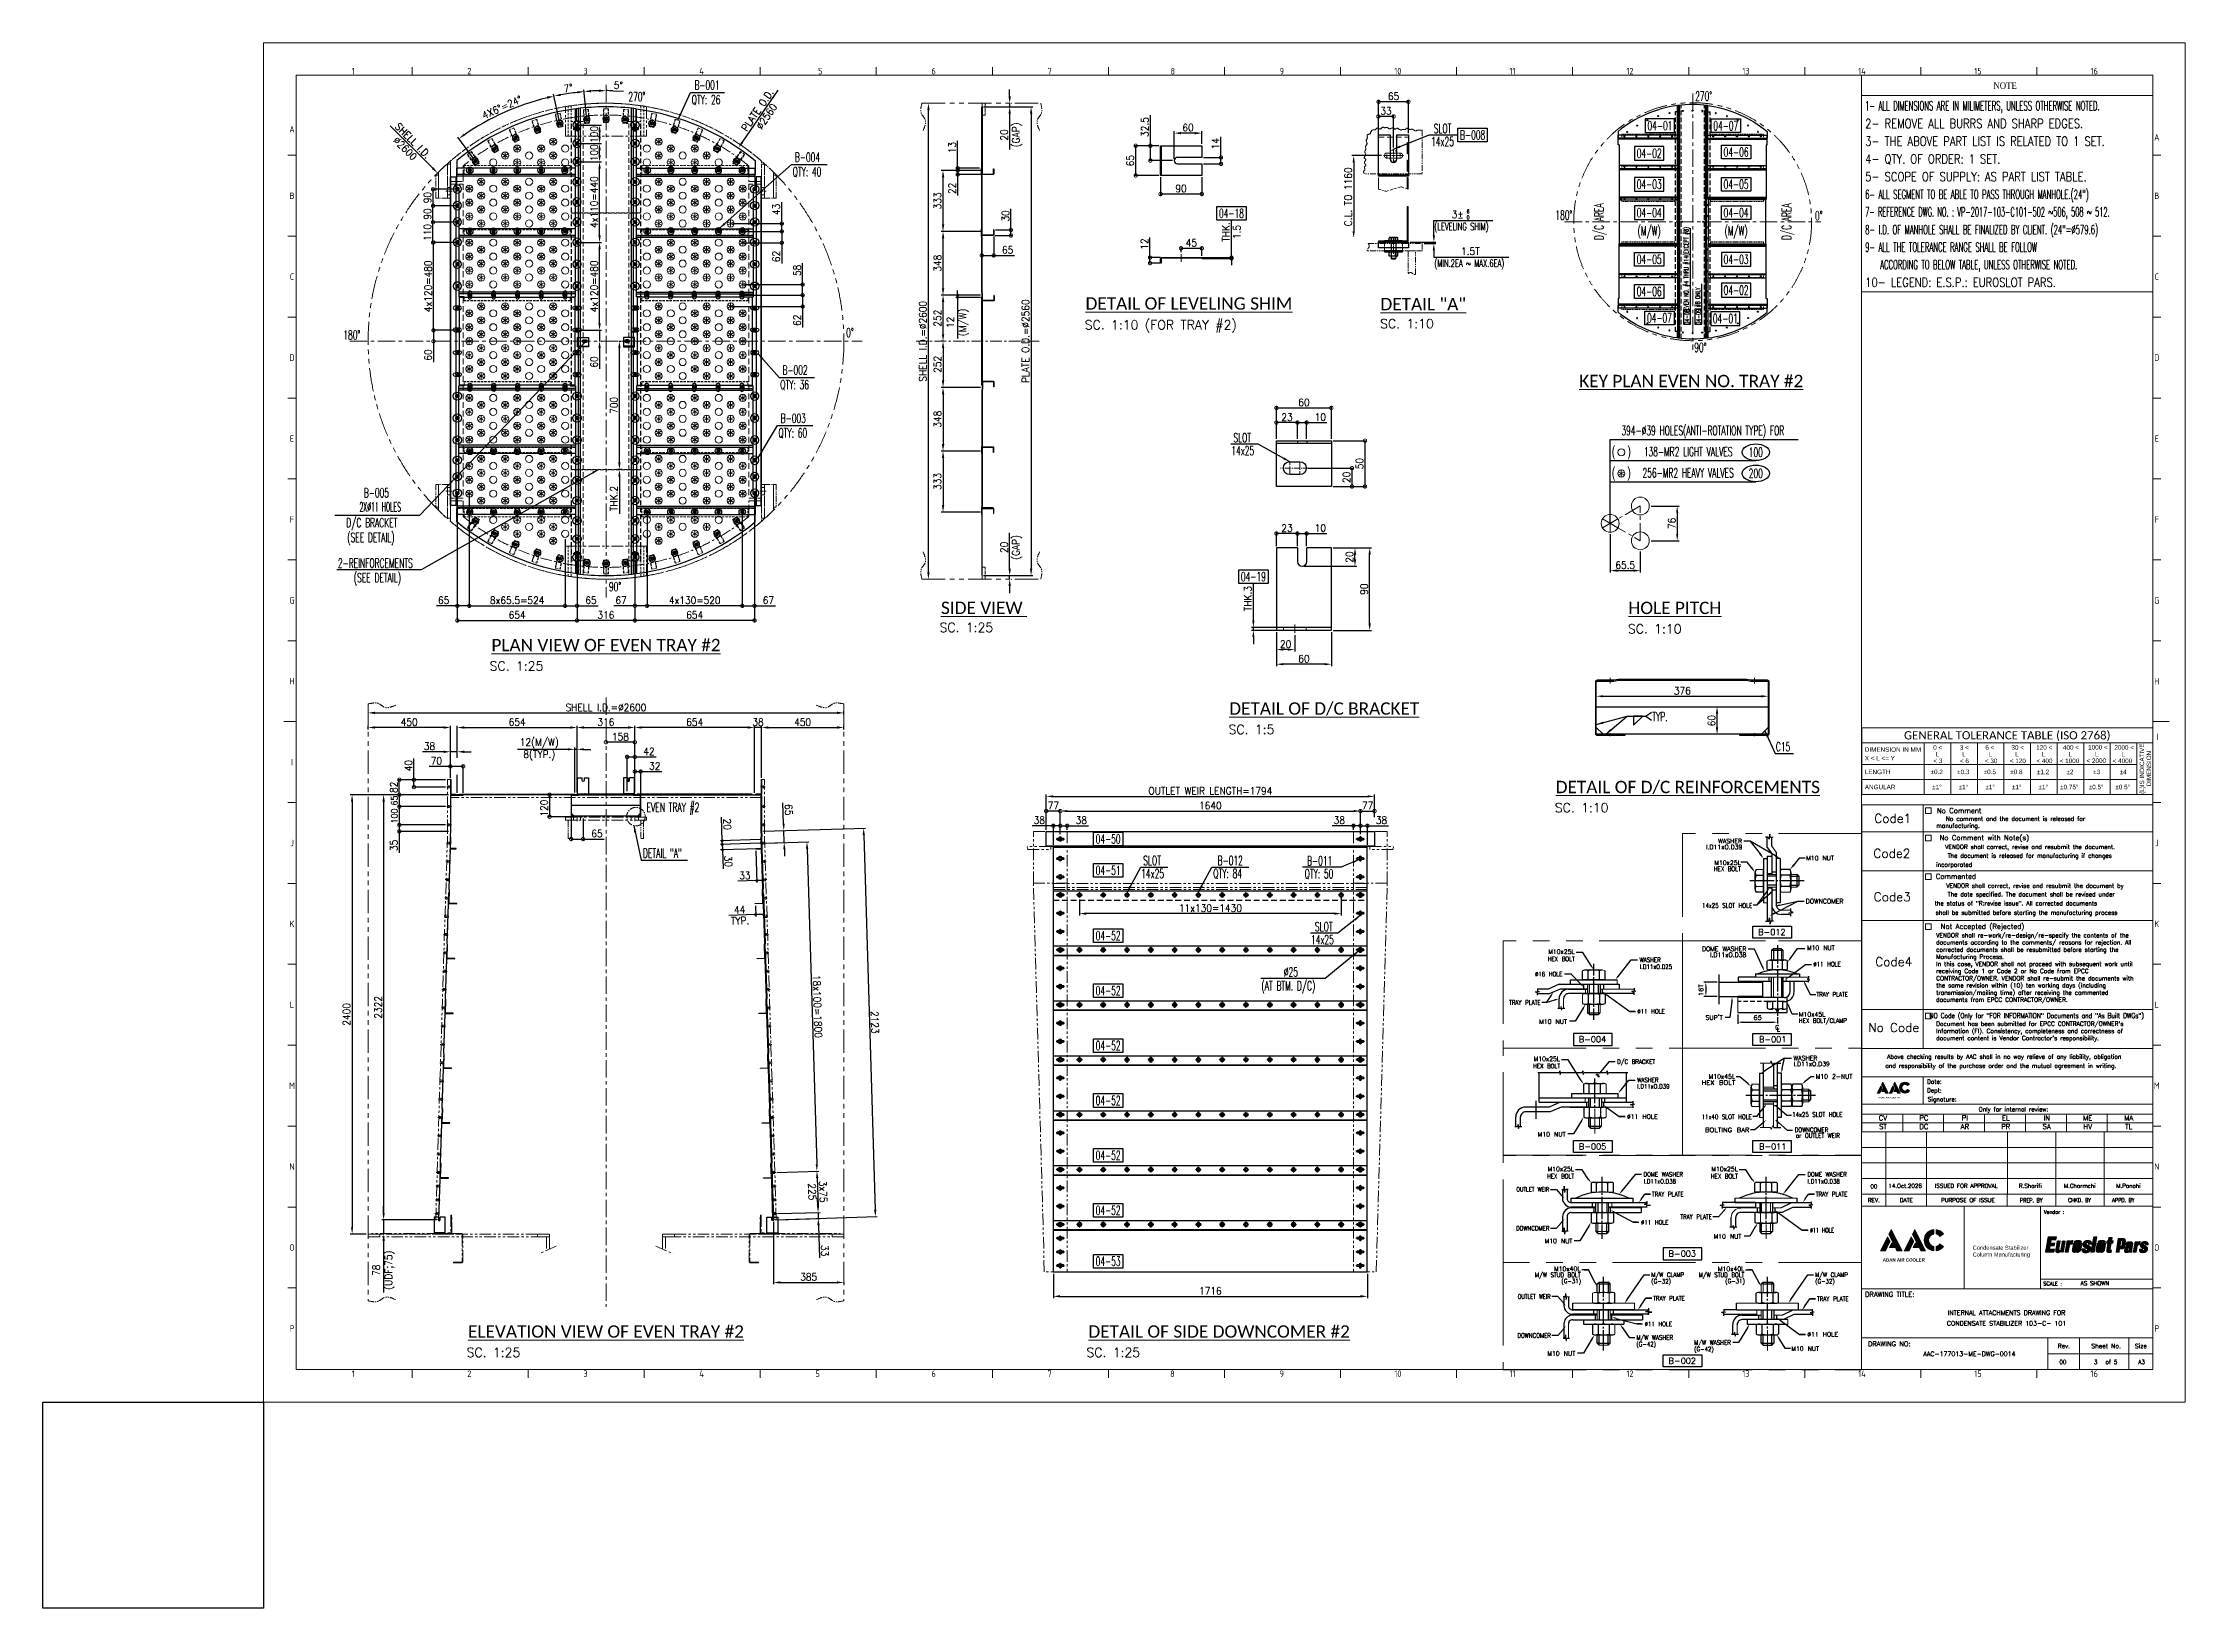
# Model space of a CAD drawing. Header units: inches. Extents: x -15980 to 45789, y -23276 to 2417.
# Drawn here: x 12769 to 24476, y -21469 to -12919 of the extents above; entities that cross this region are included whole.
import ezdxf
from ezdxf.enums import TextEntityAlignment as Align

# ---------------------------------------------------------------- set-up
doc = ezdxf.new("R2010")
doc.units = ezdxf.units.IN
doc.header["$MEASUREMENT"] = 0
for name, pattern in [('CENTER', [50.8, 31.75, -6.35, 6.35, -6.35]), ('CENTERX2', [101.6, 63.5, -12.7, 12.7, -12.7]), ('HIDDEN', [9.525, 6.35, -3.175]), ('HIDDENX2', [19.05, 12.7, -6.35]), ('PHANTOMX2', [127, 63.5, -12.7, 12.7, -12.7, 12.7, -12.7])]:
    doc.linetypes.add(name, pattern=pattern)
for name, color, linetype, lineweight in [('CADRE', 254, 'Continuous', 5), ('Center line', 181, 'CENTER', 5), ('CENTER LINES', 181, 'CENTERX2', 5), ('Color-7-Line_Weight-25', 7, 'Continuous', 25), ('Color-7-Line_Weight-9', 7, 'Continuous', 9), ('HATCH', 130, 'PHANTOMX2', 9), ('HIDDEN', 211, 'HIDDEN', 5), ('HIDDEN LINES', 211, 'HIDDENX2', 5), ('Plot Plan', 9, 'Continuous', 0), ('TEXT', 2, 'Continuous', 13), ('TITLE BLOCK', 8, 'Continuous', 9)]:
    doc.layers.add(name, color=color, linetype=linetype, lineweight=lineweight)
doc.layers.add('dim', color=82, linetype='Continuous')
doc.layers.add('Main', color=50, linetype='Continuous')
doc.styles.add('ARIAL BLACK', font='GARABD.TTF')
doc.styles.add('ISO Proportional', font='isocp.shx')
doc.styles.add('ROMANS', font='ROMANS.shx', dxfattribs={"width": 0.9, "bigfont": '@extfont2.shx'})
doc.styles.add('ROMANT', font='romanst.shx')
doc.styles.get("Standard").update_dxf_attribs({"font": 'arial.ttf'})
doc.styles.add('style4', font='calibri.ttf')
doc.dimstyles.new('1X25', dxfattribs={"dimscale": 25, "dimtxt": 1.6, "dimasz": 1.5, "dimexe": 0.4, "dimexo": 0.4, "dimgap": 0.4, "dimtad": 1, "dimdsep": 46, "dimtxsty": 'ROMANS', "dimcen": 0, "dimclrd": 256, "dimclre": 256, "dimclrt": 2, "dimadec": 0, "dimazin": 0, "dimtfac": 1, "dimtmove": 0, "dimatfit": 3, "dimfxl": 0.7, "dimlwd": -1, "dimlwe": -1, "dimarcsym": 1})
doc.dimstyles.new('2.5x25', dxfattribs={"dimscale": 25, "dimtxt": 1.6, "dimasz": 1.5, "dimexe": 0.4, "dimexo": 0.4, "dimgap": 0.4, "dimtad": 1, "dimlfac": 0.4, "dimdsep": 46, "dimtxsty": 'ROMANS', "dimcen": 0, "dimclrd": 256, "dimclre": 256, "dimclrt": 2, "dimadec": 0, "dimazin": 0, "dimtfac": 1, "dimtmove": 0, "dimatfit": 3, "dimfxl": 0.7, "dimlwd": -1, "dimlwe": -1, "dimarcsym": 1})
doc.dimstyles.new('5X25', dxfattribs={"dimscale": 25, "dimtxt": 1.6, "dimasz": 1.5, "dimexe": 0.4, "dimexo": 0.4, "dimgap": 0.4, "dimtad": 1, "dimlfac": 0.2, "dimdsep": 46, "dimtxsty": 'ROMANS', "dimcen": 0, "dimclrd": 256, "dimclre": 256, "dimclrt": 2, "dimadec": 0, "dimazin": 0, "dimtfac": 1, "dimtmove": 0, "dimatfit": 3, "dimfxl": 0.7, "dimlwd": -1, "dimlwe": -1, "dimarcsym": 1})
pattern_1 = [(37.5, (-17541.0668, 12835.2402), (-0.025197343, 0.770729508), [0, -0.608, 0, -0.68, 0, -0.65]), (7.5, (-17541.0668, 12835.2402), (0.70791068, 1.128858426), [0, -0.328, 0, -0.548, 0, -0.21]), (327.5, (-17541.5588, 12835.2402), (1.245656745, 0.002263621), [0, -0.2, 0, -0.72, 0, -0.94]), (317.5, (-17541.5588, 12835.2402), (1.20245064, 0.351070226), [0, -0.1, 0, -0.472, 0, -0.54])]
pattern_2 = [(45, (-52867.5652, 23843.516), (-1.15325735, 1.15325735), [])]

msp = doc.modelspace()

# ---------------------------------------------------------------- texts
at = {"layer": 'CADRE', "color": 2, "style": 'ARIAL BLACK'}
msp.add_text('NOTE', height=36.0606, dxfattribs=at).set_placement((23491.853, -13152.654), align=Align.MIDDLE_CENTER)
at = {"layer": 'CADRE', "color": 9, "style": 'ROMANS'}
msp.add_text('3', height=22.273, dxfattribs=at).set_placement((23986.545, -20124.343), align=Align.MIDDLE_CENTER)
at = {"layer": 'dim', "color": 2, "style": 'ROMANS'}
for s, height, width, p in [('(LEVELING SHIM)', 40, 0.6, (20372.911, -13941.615)), ('3±', 40, 0.9, (20468.042, -13876.058)), ('0', 20, 0.9, (20549.711, -13882.72)), ('6', 20, 0.9, (20549.711, -13849.747)), ('1.5T', 40, 0.9, (20518.746, -14077.558)), ('(MIN.2EA ~ MAX.6EA)', 40, 0.6, (20372.911, -14143.115))]:
    msp.add_text(s, height=height, dxfattribs=dict(at, width=width)).set_placement(p)
at = {"layer": 'TEXT', "ltscale": 0.5, "style": 'ROMANS'}
for s, width, p in [('270%%D', 0.6, (15968.576, -13237.889)), ('QTY: 26', 0.6, (16314.691, -13254.003)), ('B-001', 0.6, (16329.676, -13174.277)), ('B-004', 0.6, (16878.484, -13568.554)), ('QTY: 40', 0.6, (16866.458, -13648.279)), ('180%%D', 0.6, (14411.04, -14539.764)), ('0%%D', 0.6, (17158.814, -14526.883)), ('B-002', 0.6, (16810.803, -14731.236)), ('QTY: 36', 0.6, (16798.777, -14810.961)), ('B-003', 0.6, (16800.924, -14994.612)), ('QTY: 60', 0.6, (16788.898, -15074.337)), ('SLOT', 0.6, (19274.872, -15100.612)), ('14x25', 0.6, (19263.706, -15171.513)), ('2X%%C11 HOLES', 0.4, (14499.532, -15478.286)), ('B-005', 0.6, (14523.255, -15401.596)), ('D/C BRACKET', 0.6, (14427.272, -15564.937)), ('(SEE DETAIL)', 0.6, (14432.745, -15645.485)), ('2-REINFORCEMENTS', 0.6, (14381.569, -15785.65)), ('(SEE DETAIL)', 0.6, (14468.109, -15865.576)), ('90%%D', 0.6, (15862.452, -15914.078)), ('TYP.', 0.6, (21563.904, -16624.267)), ('C15', 0.6, (22239.075, -16788.79)), ('14x25', 0.6, (18771.176, -17481.341)), ('SLOT', 0.6, (18782.342, -17410.44)), ('14x25', 0.6, (19698.702, -17842.485)), ('SLOT', 0.6, (19720.393, -17771.584)), ('%%C25', 0.6, (19550.36, -18018.797)), ('(AT BTM. D/C)', 0.6, (19427.845, -18094.422))]:
    msp.add_text(s, height=50, dxfattribs=dict(at, width=width)).set_placement(p)
at = {"layer": 'TEXT', "style": 'ROMANS'}
for s, width, p in [('2- REMOVE ALL BURRS AND SHARP EDGES.', 0.8, (22726.955, -13359.449, 0)), ('5- SCOPE OF SUPPLY: AS PART LIST TABLE.', 0.8, (22726.955, -13649.847, 0)), ('6- ALL SEGMENT TO BE ABLE TO PASS THROUGH MANHOLE.(24")', 0.55, (22726.955, -13746.646, 0)), ('7- REFERENCE DWG. NO. : VP-2017-103-C101-502 ~506, 508 ~ 512.', 0.5, (22726.955, -13842.162, 0)), ('8- I.D. OF MANHOLE SHALL BE FINALIZED BY CLIENT. (24"=%%C579.6)', 0.55, (22726.955, -13938.961, 0)), ('9- ALL THE TOLERANCE RANGE SHALL BE FOLLOW', 0.55, (22726.955, -14034.591, 0)), ('    ACCORDING TO BELOW TABLE, UNLESS OTHERWISE NOTED.', 0.55, (22726.955, -14130.107, 0)), ('10- LEGEND: E.S.P.: EUROSLOT PARS.', 0.8, (22726.955, -14226.906, 0))]:
    msp.add_text(s, height=50, dxfattribs=dict(at, width=width)).set_placement(p, align=Align.MIDDLE_LEFT)
at = {"layer": 'TEXT', "style": 'ROMANS', "width": 0.55}
msp.add_text('1- ALL DIMENSIONS ARE IN MILIMETERS, UNLESS OTHERWISE NOTED.', height=50, dxfattribs=at).set_placement((22726.955, -13287.65, 0))
at = {"layer": 'TEXT', "ltscale": 0.5, "style": 'ROMANS', "width": 0.6}
for s, rotation, p in [('14x25', 0.0000555, (20417.77, -13457.817)), ('SLOT', 359.9999445, (20417.77, -13386.65)), ('B-008', 359.9999445, (20581.984, -13422.234)), ('04-01', 0.0000555, (21605.705, -13371.456)), ('04-07', 359.9999445, (21965.446, -13371.825)), ('04-02', 0.0000555, (21546.885, -13522.724)), ('04-06', 359.9999445, (22021.705, -13515.498)), ('04-03', 0.0000555, (21546.885, -13691.087)), ('04-05', 359.9999445, (22021.705, -13691.087)), ('04-18', 359.9999445, (19264.098, -13849.948)), ('04-04', 0.0000555, (21546.885, -13846.67)), ('(M/W)', 359.9999445, (21546.885, -13945.885)), ('04-04', 359.9999445, (22021.705, -13846.67)), ('(M/W)', 0.0000555, (22021.705, -13945.885)), ('04-05', 359.9999445, (21546.885, -14101.468)), ('04-03', 0.0000555, (22021.705, -14101.468)), ('04-06', 359.9999445, (21546.885, -14277.056)), ('04-02', 0.0000555, (22021.705, -14269.831)), ('04-07', 359.9999445, (21603.142, -14421.242)), ('04-01', 0.0000555, (21963.043, -14424.863)), ('394-%%C39 HOLES(ANTI-ROTATION TYPE) FOR', 0.0000555, (21839.898, -15036.582)), ('(', 0.0000555, (21352.222, -15152.136)), (')', 359.9999445, (21436.698, -15152.136)), ('138-MR2 LIGHT VALVES ', 0.0000555, (21770.162, -15152.136)), ('100', 0.0000555, (22129.214, -15155.129)), ('(', 0.0000555, (21352.222, -15267.691)), (')', 359.9999445, (21436.698, -15267.691)), ('256-MR2 HEAVY VALVES ', 0.0000555, (21770.162, -15267.691)), ('200', 0.0000555, (22129.214, -15270.683)), ('04-19', 359.9999445, (19384.004, -15834.286)), ('04-50', 359.9999445, (18590.27, -17267.665)), ('04-51', 359.9999445, (18590.27, -17438.688)), ('04-52', 359.9999445, (18590.27, -17796.025)), ('04-52', 359.9999445, (18590.27, -18096.025)), ('04-52', 359.9999445, (18590.27, -18396.025)), ('04-52', 359.9999445, (18590.27, -18696.025)), ('04-52', 359.9999445, (18590.27, -18996.025)), ('04-52', 359.9999445, (18590.27, -19296.025)), ('04-53', 359.9999445, (18590.27, -19574.026))]:
    msp.add_text(s, height=50, rotation=rotation, dxfattribs=at).set_placement(p, align=Align.MIDDLE_CENTER)
at = {"layer": 'TEXT', "color": 240, "true_color": 0xed1f24, "style": 'ROMANS', "width": 0.8}
for s, p in [('3- THE ABOVE PART LIST IS RELATED TO 1 SET.', (22726.955, -13456.248, 0)), ('4- QTY. OF ORDER: 1 SET.', (22726.955, -13553.047, 0))]:
    msp.add_text(s, height=50, dxfattribs=at).set_placement(p, align=Align.MIDDLE_LEFT)
at = {"layer": 'TEXT', "style": 'style4'}
for s, p in [('%%UDETAIL OF LEVELING SHIM', (19031.692, -14342.548)), ('%%UDETAIL "A"', (20312.102, -14345.94)), ('%%UKEY PLAN EVEN NO. TRAY #2', (21776.692, -14765.998)), ('%%USIDE VIEW ', (17911.732, -16005.105)), ('%%UHOLE PITCH', (21687.097, -16005.408)), ('%%UPLAN VIEW OF EVEN TRAY #2', (15846.451, -16208.282)), ('%%UDETAIL OF D/C BRACKET', (19771.229, -16554.983)), ('%%UDETAIL OF D/C REINFORCEMENTS', (21757.896, -16983.699)), ('%%UELEVATION VIEW OF EVEN TRAY #2', (15846.451, -19957.862)), ('%%UDETAIL OF SIDE DOWNCOMER #2', (19196.668, -19957.862))]:
    msp.add_text(s, height=67.5, dxfattribs=at).set_placement(p, align=Align.MIDDLE_CENTER)
at = {"layer": 'TEXT', "ltscale": 0.5, "style": 'ROMANS'}
for s, p in [('SC. 1:10 (FOR TRAY #2)', (18462.457, -14484.318)), ('SC. 1:10', (20076.6, -14478.16)), ('SC. 1:25', (17668.766, -16137.228)), ('SC. 1:10', (21430.368, -16144.753)), ('SC. 1:25', (15210.606, -16347.767)), ('SC. 1:5', (19248.293, -16694.327)), ('SC. 1:10', (21031.106, -17121.577)), ('SC. 1:25', (15084.557, -20097.207)), ('SC. 1:25', (18471.729, -20097.207))]:
    msp.add_text(s, height=50, dxfattribs=at).set_placement(p)
at = {"layer": 'TEXT', "ltscale": 0.5, "style": 'ROMANS', "width": 0.6}
for s, p in [('EVEN TRAY #2', (16068.369, -17094.449, 0)), ('DETAIL "A"', (16048.575, -17344.869, 0))]:
    msp.add_text(s, height=50, dxfattribs=at).set_placement(p, align=Align.MIDDLE_LEFT)
for s, rotation, p in [('QTY: 84', 0.0000207, (19164.927, -17481.176)), ('B-012', 359.9999445, (19188.796, -17410.274)), ('QTY: 50', 359.9999793, (19664.241, -17482.642)), ('B-011', 0.0000555, (19677.514, -17411.741))]:
    msp.add_text(s, height=50, rotation=rotation, dxfattribs=at).set_placement(p)

# ---------------------------------------------------------------- blocks, each defined once
blk = doc.blocks.new('A$Ce8e9d52e')
at = {"layer": 'dim'}
for points in [[(119.9, 148.2), (117.4, 146.3), (124.4, 139.8)], [(143.2, 145.2), (141.7, 142.8), (149.6, 139.8)], [(171.7, 129.3), (169.3, 131.3), (164.7, 123.1)], [(106.7, 127.1), (104.2, 125.2), (111.2, 118.8)], [(127.9, 89.8), (129.9, 88.3), (133.3, 94.9)], [(133.1, 87.8), (134.9, 85.8), (140.2, 92.2)], [(148.6, 67.6), (148.1, 69.8), (141.6, 67.3)], [(141.1, 54.8), (139.8, 57.2), (133.2, 52.3)]]:
    blk.add_hatch(color=256, dxfattribs=at).paths.add_polyline_path(points)
at = {"layer": 'Color-7-Line_Weight-25', "linetype": 'Continuous'}
for p, q in [((131.4, 172.5), (127, 172.5)), ((129.9, 156.6), (129.9, 172.5)), ((132.7, 169.8), (131.4, 172.5)), ((133.6, 177.3), (132.7, 169.8)), ((134.3, 172.5), (133.6, 177.3)), ((136.7, 158.8), (136.7, 172.5)), ((123.9, 139.8), (123.9, 72)), ((123.9, 139.8), (129.9, 139.8)), ((129.9, 156.6), (136.7, 147.6)), ((129.9, 143.6), (129.9, 44.3)), ((129.9, 143.6), (136.7, 143.6)), ((136.7, 147.6), (136.7, 115.7)), ((143.6, 149.9), (143.6, 69.1)), ((149.6, 139.8), (143.6, 139.8)), ((149.6, 139.8), (149.6, 72)), ((140.4, 105.9), (103, 105.9)), ((111.2, 93.1), (111.2, 118.8)), ((111.5, 108.8), (111.2, 105.9)), ((111.6, 120.8), (111.3, 119.4)), ((111.3, 119.4), (111.3, 118.1)), ((111.3, 118.1), (111.6, 116.8)), ((112, 111.7), (111.5, 108.8)), ((112.2, 122), (111.6, 120.8)), ((111.6, 116.8), (112.2, 115.6)), ((112.9, 114.5), (112, 111.7)), ((112.9, 123.1), (112.2, 122)), ((112.2, 115.6), (112.9, 114.5)), ((112.9, 114.5), (123.9, 114.5)), ((123.9, 88.7), (123.9, 123.1)), ((129.9, 116.9), (136.7, 116.9)), ((143.6, 112.8), (129.9, 112.8)), ((143.6, 99.1), (129.9, 99.1)), ((136.7, 119.7), (143.6, 119.7)), ((145.9, 105.9), (143.2, 105.9)), ((186.2, 105.9), (148.7, 105.9)), ((149.7, 120.2), (149.6, 118.8)), ((149.6, 118.8), (149.6, 93.1)), ((149.6, 118.8), (149.7, 117.3)), ((150, 111.1), (149.6, 107.7)), ((149.6, 107.7), (149.6, 104.2)), ((149.6, 104.2), (150, 100.8)), ((150.1, 121.7), (149.7, 120.2)), ((149.7, 117.3), (150.1, 115.8)), ((150.7, 114.5), (150, 111.1)), ((150, 100.8), (150.7, 97.3)), ((150.7, 123.1), (150.1, 121.7)), ((150.1, 115.8), (150.7, 114.5)), ((164.7, 123.1), (150.7, 123.1)), ((164.7, 114.5), (150.7, 114.5)), ((165.3, 121.7), (164.7, 123.1)), ((164.7, 114.5), (165.3, 115.8)), ((165.4, 111.1), (164.7, 114.5)), ((164.7, 97.3), (165.4, 100.8)), ((165.7, 120.2), (165.3, 121.7)), ((165.3, 115.8), (165.7, 117.3)), ((165.8, 107.7), (165.4, 111.1)), ((165.4, 100.8), (165.8, 104.2)), ((165.9, 118.8), (165.7, 120.2)), ((165.7, 117.3), (165.9, 118.8)), ((165.8, 104.2), (165.8, 107.7)), ((165.9, 118.8), (165.9, 93.1)), ((165.9, 112.8), (178, 112.8)), ((165.9, 99.1), (178, 99.1)), ((178, 112.8), (175.1, 115.7)), ((175.1, 115.7), (175.1, 112.8)), ((175.1, 112.8), (175.1, 99.1)), ((175.1, 99.1), (175.1, 96.2)), ((178, 112.8), (178, 99.1)), ((111.5, 94.6), (111.2, 93.1)), ((111.2, 93.1), (111.5, 91.5)), ((112, 96.1), (111.5, 94.6)), ((111.5, 91.5), (112, 90.1)), ((112.9, 97.3), (112, 96.1)), ((112, 90.1), (112.9, 88.7)), ((123.9, 88.7), (112.9, 88.7)), ((129.9, 94.9), (136.7, 94.9)), ((136.7, 96.2), (136.7, 44.3)), ((136.7, 92.2), (143.6, 92.2)), ((149.6, 72), (143.6, 72)), ((143.6, 69.1), (143.7, 67.6)), ((143.7, 67.6), (144.2, 66.1)), ((144.2, 66.1), (144.8, 64.8)), ((149.7, 94.6), (149.6, 93.1)), ((149.6, 93.1), (149.7, 91.6)), ((150.1, 96), (149.7, 94.6)), ((149.7, 91.6), (150.1, 90.1)), ((150.7, 97.3), (150.1, 96)), ((150.1, 90.1), (150.7, 88.7)), ((164.7, 97.3), (150.7, 97.3)), ((165.3, 96), (164.7, 97.3)), ((164.7, 88.7), (165.3, 90.1)), ((165.7, 94.6), (165.3, 96)), ((165.3, 90.1), (165.7, 91.6)), ((165.9, 93.1), (165.7, 94.6)), ((165.7, 91.6), (165.9, 93.1)), ((127.3, 44.3), (132.1, 44.3)), ((132.1, 44.3), (133, 49)), ((133, 49), (133.9, 39.6)), ((135.3, 44.3), (133.9, 39.6)), ((139.2, 44.3), (135.3, 44.3)), ((144.8, 64.8), (145.8, 63.6)), ((145.8, 63.6), (147, 62.6)), ((147, 62.6), (148.3, 61.9)), ((148.3, 61.9), (149.8, 61.4)), ((149.8, 61.4), (151.3, 61.2)), ((165.7, 54.5), (151.3, 54.5)), ((163, 56.8), (169.2, 57.3)), ((165.7, 56.3), (163, 56.8)), ((165.7, 58.7), (165.7, 63.7)), ((169.2, 57.3), (165.7, 58.7)), ((165.7, 51.8), (165.7, 56.3))]:
    blk.add_line(p, q, dxfattribs=at)
blk.add_arc((151.3, 69.1), 14.6, 179.9459, 270.0541, dxfattribs=at)
at = {"layer": 'Color-7-Line_Weight-9', "linetype": 'Continuous'}
for p, q in [((138.8, 172.5), (134.3, 172.5)), ((136.7, 158.8), (143.6, 149.9)), ((112.9, 123.1), (123.9, 123.1)), ((143.6, 115.7), (129.9, 115.7)), ((175.1, 115.7), (165.9, 115.7)), ((123.9, 72), (129.9, 72)), ((143.6, 96.2), (129.9, 96.2)), ((164.7, 88.7), (150.7, 88.7)), ((165.7, 61.2), (151.3, 61.2))]:
    blk.add_line(p, q, dxfattribs=at)
for points in [[(123.9, 97.3), (112.9, 97.3), (112, 100.2), (111.5, 103), (111.2, 105.9)], [(178, 99.1), (175.1, 96.2), (165.9, 96.2)]]:
    blk.add_lwpolyline(points, dxfattribs=at)
at = {"layer": 'dim'}
for p, q in [((103.6, 166.6), (94.2, 166.6)), ((142.4, 144), (103.6, 166.6)), ((103.6, 166.6), (118.7, 147.2)), ((98.9, 134.6), (89.6, 134.6)), ((105.5, 126.2), (98.9, 134.6)), ((178.5, 140.3), (170.6, 130.3)), ((187.8, 140.3), (178.5, 140.3)), ((113.7, 68.7), (108.1, 68.7)), ((113.7, 68.7), (128.9, 89)), ((134, 86.7), (113.7, 68.7)), ((140.5, 56.1), (176.7, 74.7)), ((148.3, 68.7), (176.7, 74.7)), ((176.7, 74.7), (186.1, 74.7))]:
    blk.add_line(p, q, dxfattribs=at)
blk.add_lwpolyline([(107.7, 18.1), (107.7, 36.5), (166.7, 36.5), (166.7, 18.1)], close=True, dxfattribs=at)
at = {"layer": 'HATCH', "ltscale": 2}
blk.add_lwpolyline([(0, 14), (274.2, 14), (274.2, 178), (0, 178)], close=True, dxfattribs=at)
at = {"layer": 'TEXT', "ltscale": 0.5}
for p, q in [((55.4, 170), (56.9, 163.2)), ((56.9, 163.2), (58.3, 170)), ((58.3, 170), (59.8, 163.2)), ((59.8, 163.2), (61.3, 170)), ((62.2, 163.2), (64.5, 170)), ((63.1, 165.4), (66, 165.4)), ((64.5, 170), (66.9, 163.2)), ((68.7, 169.7), (68.1, 169)), ((68.1, 169), (68.1, 168.4)), ((68.1, 168.4), (68.3, 167.7)), ((68.7, 163.5), (68.1, 164.2)), ((68.3, 167.7), (68.7, 167.4)), ((69.5, 170), (68.7, 169.7)), ((68.7, 167.4), (69.2, 167.1)), ((69.2, 167.1), (71, 166.4)), ((70.7, 170), (69.5, 170)), ((71.6, 169.7), (70.7, 170)), ((71, 166.4), (71.6, 166.1)), ((72.2, 169), (71.6, 169.7)), ((71.6, 166.1), (71.9, 165.7)), ((72.2, 164.2), (71.6, 163.5)), ((71.9, 165.7), (72.2, 165.1)), ((72.2, 165.1), (72.2, 164.2)), ((74.2, 170), (74.2, 163.2)), ((74.2, 166.8), (78.3, 166.8)), ((78.3, 170), (78.3, 163.2)), ((80.7, 163.2), (80.7, 170)), ((80.7, 170), (84.5, 170)), ((80.7, 166.8), (83.1, 166.8)), ((86.2, 163.2), (86.2, 170)), ((86.2, 170), (88.9, 170)), ((88.9, 166.8), (86.2, 166.8)), ((88.3, 166.8), (90.4, 163.2)), ((88.9, 170), (89.8, 169.7)), ((89.8, 167.1), (88.9, 166.8)), ((89.8, 169.7), (90.1, 169.3)), ((90.1, 167.4), (89.8, 167.1)), ((90.1, 169.3), (90.4, 168.7)), ((90.4, 168.1), (90.1, 167.4)), ((90.4, 168.7), (90.4, 168.1)), ((37.3, 161), (37.3, 154.1)), ((40, 154.7), (39.7, 154.4)), ((39.7, 154.4), (40, 154.1)), ((40.2, 154.4), (40, 154.7)), ((40, 154.1), (40.2, 154.4)), ((42.6, 154.1), (42.6, 161)), ((42.6, 161), (44.7, 161)), ((44.7, 154.1), (42.6, 154.1)), ((44.7, 161), (45.6, 160.7)), ((45.6, 154.4), (44.7, 154.1)), ((45.6, 160.7), (46.2, 160)), ((46.2, 155.1), (45.6, 154.4)), ((46.2, 160), (46.4, 159.3)), ((46.4, 155.7), (46.2, 155.1)), ((46.4, 159.3), (46.7, 158.3)), ((46.7, 156.7), (46.4, 155.7)), ((46.7, 158.3), (46.7, 156.7)), ((49.3, 159.7), (49.9, 160)), ((49.9, 160), (50.8, 161)), ((50.1, 130.1), (50.1, 136.9)), ((50.1, 136.9), (52.4, 130.1)), ((50.8, 161), (50.8, 154.1)), ((52.4, 130.1), (54.7, 136.9)), ((54.7, 136.9), (54.7, 130.1)), ((55.2, 159.7), (55.8, 160)), ((55.8, 160), (56.7, 161)), ((56.7, 161), (56.7, 154.1)), ((57.7, 135.6), (58.2, 135.9)), ((58.2, 135.9), (59.2, 136.9)), ((59.2, 136.9), (59.2, 130.1)), ((60.2, 158.7), (63.5, 154.1)), ((63.5, 158.7), (60.2, 154.1)), ((63, 135.6), (62.7, 134)), ((62.7, 134), (62.7, 133)), ((62.7, 133), (63, 131.4)), ((63.6, 136.6), (63, 135.6)), ((63, 131.4), (63.6, 130.4)), ((64.4, 136.9), (63.6, 136.6)), ((65, 136.9), (64.4, 136.9)), ((65.9, 136.6), (65, 136.9)), ((65.5, 159.3), (65.2, 158.3)), ((65.2, 158.3), (65.2, 156.7)), ((65.2, 156.7), (65.5, 155.7)), ((65.8, 160), (65.5, 159.3)), ((65.5, 155.7), (65.8, 155.1)), ((66.4, 160.7), (65.8, 160)), ((65.8, 155.1), (66.4, 154.4)), ((66.5, 135.6), (65.9, 136.6)), ((65.9, 130.4), (66.5, 131.4)), ((67, 161), (66.4, 160.7)), ((66.4, 154.4), (67, 154.1)), ((66.8, 134), (66.5, 135.6)), ((66.5, 131.4), (66.8, 133)), ((66.8, 133), (66.8, 134)), ((68.2, 161), (67, 161)), ((67, 154.1), (68.2, 154.1)), ((68.7, 160.7), (68.2, 161)), ((68.2, 154.1), (68.7, 154.4)), ((68.6, 134.7), (71.7, 130.1)), ((71.7, 134.7), (68.6, 130.1)), ((69.5, 163.2), (68.7, 163.5)), ((69.3, 160), (68.7, 160.7)), ((68.7, 154.4), (69.3, 155.1)), ((69.7, 159.3), (69.3, 160)), ((69.3, 155.1), (69.7, 155.7)), ((70.7, 163.2), (69.5, 163.2)), ((69.9, 158.3), (69.7, 159.3)), ((69.7, 155.7), (69.9, 156.7)), ((69.9, 156.7), (69.9, 158.3)), ((71.6, 163.5), (70.7, 163.2)), ((72.2, 154.7), (72, 154.4)), ((72, 154.4), (72.2, 154.1)), ((72.6, 154.4), (72.2, 154.7)), ((72.2, 154.1), (72.6, 154.4)), ((76.5, 133.3), (73.6, 130.1)), ((73.8, 135.6), (74.2, 136.2)), ((73.8, 135.3), (73.8, 135.6)), ((74.2, 136.2), (74.4, 136.6)), ((74.4, 136.6), (75, 136.9)), ((74.9, 154.1), (74.9, 161)), ((74.9, 161), (77, 161)), ((77, 154.1), (74.9, 154.1)), ((75, 136.9), (76.2, 136.9)), ((76.2, 136.9), (76.7, 136.6)), ((77.1, 134.3), (76.5, 133.3)), ((76.7, 136.6), (77.1, 136.2)), ((77, 161), (77.8, 160.7)), ((77.8, 154.4), (77, 154.1)), ((77.1, 136.2), (77.3, 135.6)), ((77.3, 135), (77.1, 134.3)), ((77.3, 135.6), (77.3, 135)), ((77.8, 160.7), (78.4, 160)), ((78.4, 155.1), (77.8, 154.4)), ((78.4, 160), (78.7, 159.3)), ((78.7, 155.7), (78.4, 155.1)), ((78.7, 159.3), (79, 158.3)), ((79, 156.7), (78.7, 155.7)), ((79, 158.3), (79, 156.7)), ((79.7, 130.7), (79.4, 131.4)), ((80, 136.9), (79.7, 134)), ((79.7, 134), (80, 134.3)), ((82.9, 136.9), (80, 136.9)), ((80, 134.3), (80.9, 134.7)), ((80.7, 163.2), (84.5, 163.2)), ((81.1, 154.7), (80.8, 155.4)), ((80.9, 134.7), (81.7, 134.7)), ((81.4, 154.4), (81.1, 154.7)), ((81.4, 161), (84.6, 161)), ((82.2, 154.1), (81.4, 154.4)), ((81.7, 134.7), (82.7, 134.3)), ((83.2, 154.1), (82.2, 154.1)), ((82.7, 134.3), (83.2, 133.7)), ((84.6, 161), (82.8, 158.3)), ((82.8, 158.3), (83.7, 158.3)), ((84, 154.4), (83.2, 154.1)), ((83.2, 133.7), (83.6, 132.7)), ((83.6, 132), (83.2, 131.1)), ((83.6, 132.7), (83.6, 132)), ((83.7, 158.3), (84.3, 158)), ((84.6, 155.1), (84, 154.4)), ((84.3, 158), (84.6, 157.7)), ((84.6, 157.7), (84.9, 156.7)), ((84.9, 156.1), (84.6, 155.1)), ((84.9, 156.7), (84.9, 156.1)), ((85.6, 136.9), (85.6, 130.1)), ((86.7, 159), (87, 160)), ((86.7, 158.7), (86.7, 159)), ((87, 157.7), (86.7, 158.7)), ((87, 160), (87.6, 160.7)), ((87.6, 157.1), (87, 157.7)), ((87.2, 154.4), (87, 155.1)), ((88.2, 154.1), (87.2, 154.4)), ((87.6, 160.7), (88.4, 161)), ((88.4, 156.7), (87.6, 157.1)), ((88.7, 154.1), (88.2, 154.1)), ((88.4, 161), (88.7, 161)), ((88.7, 156.7), (88.4, 156.7)), ((88.7, 161), (89.6, 160.7)), ((89.6, 157.1), (88.7, 156.7)), ((89.6, 154.4), (88.7, 154.1)), ((89.6, 160.7), (90.2, 160)), ((90.2, 157.7), (89.6, 157.1)), ((90.2, 155.4), (89.6, 154.4)), ((90.2, 160), (90.5, 158.7)), ((90.5, 158.7), (90.2, 157.7)), ((90.5, 157.1), (90.2, 155.4)), ((90.5, 158.7), (90.5, 157.1)), ((190.6, 137.3), (190.6, 144.2)), ((190.6, 144.2), (192.9, 137.3)), ((192.9, 137.3), (195.2, 144.2)), ((195.2, 144.2), (195.2, 137.3)), ((198.2, 142.8), (198.7, 143.2)), ((198.7, 143.2), (199.7, 144.2)), ((199.7, 144.2), (199.7, 137.3)), ((203.5, 142.8), (203.2, 141.2)), ((203.2, 141.2), (203.2, 140.3)), ((203.2, 140.3), (203.5, 138.6)), ((204.1, 143.8), (203.5, 142.8)), ((203.5, 138.6), (204.1, 137.6)), ((204.9, 144.2), (204.1, 143.8)), ((204.1, 137.6), (204.9, 137.3)), ((205.5, 144.2), (204.9, 144.2)), ((204.9, 137.3), (205.5, 137.3)), ((206.4, 143.8), (205.5, 144.2)), ((205.5, 137.3), (206.4, 137.6)), ((207, 142.8), (206.4, 143.8)), ((206.4, 137.6), (207, 138.6)), ((207.3, 141.2), (207, 142.8)), ((207, 138.6), (207.3, 140.3)), ((207.3, 140.3), (207.3, 141.2)), ((215.5, 137.3), (215.5, 144.2)), ((215.5, 144.2), (219.7, 137.3)), ((219.7, 137.3), (219.7, 144.2)), ((222, 144.2), (222, 139.2)), ((222, 139.2), (222.2, 138.3)), ((222.2, 138.3), (222.8, 137.6)), ((222.8, 137.6), (223.7, 137.3)), ((223.7, 137.3), (224.3, 137.3)), ((224.3, 137.3), (225.2, 137.6)), ((225.2, 137.6), (225.8, 138.3)), ((225.8, 138.3), (226.1, 139.2)), ((226.1, 139.2), (226.1, 144.2)), ((227.6, 144.2), (231.7, 144.2)), ((229.7, 144.2), (229.7, 137.3)), ((49.2, 127.7), (49.2, 120.8)), ((49.2, 124.3), (52.8, 124.3)), ((52.8, 127.7), (52.8, 120.8)), ((54.9, 120.8), (54.9, 127.7)), ((54.9, 127.7), (58.3, 127.7)), ((54.9, 124.3), (57, 124.3)), ((54.9, 120.8), (58.3, 120.8)), ((59.6, 127.7), (63.2, 120.8)), ((63.2, 127.7), (59.6, 120.8)), ((63.6, 130.4), (64.4, 130.1)), ((64.4, 130.1), (65, 130.1)), ((65, 130.1), (65.9, 130.4)), ((70.6, 120.8), (70.6, 127.7)), ((70.6, 127.7), (72.9, 127.7)), ((72.9, 124.3), (70.6, 124.3)), ((72.9, 120.8), (70.6, 120.8)), ((72.9, 127.7), (73.7, 127.3)), ((73.7, 124.7), (72.9, 124.3)), ((72.9, 124.3), (73.7, 124.1)), ((73.7, 121.1), (72.9, 120.8)), ((73.6, 130.1), (77.7, 130.1)), ((73.7, 127.3), (74, 127)), ((74, 125), (73.7, 124.7)), ((73.7, 124.1), (74, 123.7)), ((74, 121.4), (73.7, 121.1)), ((74, 127), (74.2, 126.3)), ((74.2, 125.7), (74, 125)), ((74, 123.7), (74.2, 123.1)), ((74.2, 122.1), (74, 121.4)), ((74.2, 126.3), (74.2, 125.7)), ((74.2, 123.1), (74.2, 122.1)), ((76.1, 126), (75.8, 125)), ((75.8, 125), (75.8, 123.4)), ((75.8, 123.4), (76.1, 122.4)), ((76.3, 126.7), (76.1, 126)), ((76.1, 122.4), (76.3, 121.7)), ((76.8, 127.3), (76.3, 126.7)), ((76.3, 121.7), (76.8, 121.1)), ((77.3, 127.7), (76.8, 127.3)), ((76.8, 121.1), (77.3, 120.8)), ((78.4, 127.7), (77.3, 127.7)), ((77.3, 120.8), (78.4, 120.8)), ((78.9, 127.3), (78.4, 127.7)), ((78.4, 120.8), (78.9, 121.1)), ((79.5, 126.7), (78.9, 127.3)), ((78.9, 121.1), (79.5, 121.7)), ((79.7, 126), (79.5, 126.7)), ((79.5, 121.7), (79.7, 122.4)), ((80, 130.4), (79.7, 130.7)), ((80, 125), (79.7, 126)), ((79.7, 122.4), (80, 123.4)), ((80.9, 130.1), (80, 130.4)), ((80, 123.4), (80, 125)), ((81.7, 130.1), (80.9, 130.1)), ((82.7, 130.4), (81.7, 130.1)), ((81.8, 127.7), (81.8, 120.8)), ((81.8, 120.8), (84.9, 120.8)), ((83.2, 131.1), (82.7, 130.4)), ((85.5, 127.7), (89.2, 127.7)), ((85.6, 130.1), (89.2, 130.1)), ((87.3, 127.7), (87.3, 120.8)), ((31.7, 70.2), (32.2, 70.6)), ((32.2, 70.6), (32.9, 71.6)), ((32.9, 71.6), (32.9, 64.8)), ((38.7, 71.6), (36.1, 67)), ((36.1, 67), (40, 67)), ((38.7, 71.6), (38.7, 64.8)), ((41.3, 69.3), (44.2, 64.8)), ((44.2, 69.3), (41.3, 64.8)), ((48.3, 68), (45.7, 64.8)), ((46, 70.2), (46.2, 70.9)), ((46, 69.9), (46, 70.2)), ((46.2, 70.9), (46.5, 71.3)), ((46.5, 71.3), (47, 71.6)), ((47, 71.6), (48.1, 71.6)), ((48.1, 71.6), (48.6, 71.3)), ((48.8, 69), (48.3, 68)), ((48.6, 71.3), (48.8, 70.9)), ((48.8, 70.9), (49.2, 70.2)), ((49.2, 69.6), (48.8, 69)), ((49.2, 70.2), (49.2, 69.6)), ((51.2, 65.4), (50.9, 66)), ((51.5, 71.6), (51.2, 68.7)), ((51.2, 68.7), (51.5, 69)), ((54.1, 71.6), (51.5, 71.6)), ((51.5, 69), (52.2, 69.3)), ((52.2, 69.3), (53.1, 69.3)), ((53.1, 69.3), (53.8, 69)), ((53.8, 69), (54.3, 68.3)), ((54.3, 65.7), (53.8, 65.1)), ((54.3, 68.3), (54.6, 67.3)), ((54.6, 66.7), (54.3, 65.7)), ((54.6, 67.3), (54.6, 66.7)), ((62.2, 71.3), (61.7, 70.6)), ((61.7, 70.6), (61.7, 69.9)), ((61.7, 69.9), (61.9, 69.3)), ((62.2, 65.1), (61.7, 65.7)), ((61.9, 69.3), (62.2, 69)), ((63, 71.6), (62.2, 71.3)), ((62.2, 69), (62.7, 68.7)), ((62.7, 68.7), (64.2, 68)), ((64, 71.6), (63, 71.6)), ((64.8, 71.3), (64, 71.6)), ((64.2, 68), (64.8, 67.7)), ((65.3, 70.6), (64.8, 71.3)), ((64.8, 67.7), (65.1, 67.3)), ((65.3, 65.7), (64.8, 65.1)), ((65.1, 67.3), (65.3, 66.7)), ((65.3, 66.7), (65.3, 65.7)), ((67.2, 71.6), (67.2, 64.8)), ((71.6, 69.9), (71.3, 69)), ((71.3, 69), (71.3, 67.3)), ((71.3, 67.3), (71.6, 66.3)), ((71.8, 70.6), (71.6, 69.9)), ((71.6, 66.3), (71.8, 65.7)), ((72.4, 71.3), (71.8, 70.6)), ((71.8, 65.7), (72.4, 65.1)), ((72.9, 71.6), (72.4, 71.3)), ((73.9, 71.6), (72.9, 71.6)), ((74.5, 71.3), (73.9, 71.6)), ((75, 70.6), (74.5, 71.3)), ((74.5, 65.1), (75, 65.7)), ((75.2, 69.9), (75, 70.6)), ((75, 65.7), (75.2, 66.3)), ((75.5, 69), (75.2, 69.9)), ((75.2, 66.3), (75.5, 67.3)), ((75.5, 67.3), (75.5, 69)), ((76.6, 71.6), (80.2, 71.6)), ((78.4, 71.6), (78.4, 64.8)), ((87, 71.6), (87, 64.8)), ((87, 68.3), (90.7, 68.3)), ((90.7, 71.6), (90.7, 64.8)), ((92.7, 69.9), (92.5, 69)), ((92.5, 69), (92.5, 67.3)), ((92.5, 67.3), (92.7, 66.3)), ((93, 70.6), (92.7, 69.9)), ((92.7, 66.3), (93, 65.7)), ((93.5, 71.3), (93, 70.6)), ((93, 65.7), (93.5, 65.1)), ((94.1, 71.6), (93.5, 71.3)), ((95.1, 71.6), (94.1, 71.6)), ((95.6, 71.3), (95.1, 71.6)), ((96.2, 70.6), (95.6, 71.3)), ((95.6, 65.1), (96.2, 65.7)), ((96.4, 69.9), (96.2, 70.6)), ((96.2, 65.7), (96.4, 66.3)), ((96.7, 69), (96.4, 69.9)), ((96.4, 66.3), (96.7, 67.3)), ((96.7, 67.3), (96.7, 69)), ((98.5, 71.6), (98.5, 64.8)), ((102.9, 64.8), (102.9, 71.6)), ((102.9, 71.6), (106.3, 71.6)), ((102.9, 68.3), (105, 68.3)), ((190, 71.3), (190, 78.2)), ((190, 78.2), (192.1, 78.2)), ((192.1, 71.3), (190, 71.3)), ((192.1, 78.2), (192.9, 77.8)), ((192.9, 71.6), (192.1, 71.3)), ((192.9, 77.8), (193.5, 77.2)), ((193.5, 72.2), (192.9, 71.6)), ((193.5, 77.2), (193.8, 76.5)), ((193.8, 72.9), (193.5, 72.2)), ((193.8, 76.5), (194.1, 75.5)), ((194.1, 73.9), (193.8, 72.9)), ((194.1, 75.5), (194.1, 73.9)), ((196.2, 76.5), (195.9, 75.5)), ((195.9, 75.5), (195.9, 73.9)), ((195.9, 73.9), (196.2, 72.9)), ((196.5, 77.2), (196.2, 76.5)), ((196.2, 72.9), (196.5, 72.2)), ((197.1, 77.8), (196.5, 77.2)), ((196.5, 72.2), (197.1, 71.6)), ((197.7, 78.2), (197.1, 77.8)), ((197.1, 71.6), (197.7, 71.3)), ((198.8, 78.2), (197.7, 78.2)), ((197.7, 71.3), (198.8, 71.3)), ((199.4, 77.8), (198.8, 78.2)), ((198.8, 71.3), (199.4, 71.6)), ((200, 77.2), (199.4, 77.8)), ((199.4, 71.6), (200, 72.2)), ((200.2, 76.5), (200, 77.2)), ((200, 72.2), (200.2, 72.9)), ((200.6, 75.5), (200.2, 76.5)), ((200.2, 72.9), (200.6, 73.9)), ((200.6, 73.9), (200.6, 75.5)), ((202.1, 78.2), (203.5, 71.3)), ((203.5, 71.3), (205, 78.2)), ((205, 78.2), (206.4, 71.3)), ((206.4, 71.3), (207.9, 78.2)), ((209.7, 71.3), (209.7, 78.2)), ((209.7, 78.2), (213.8, 71.3)), ((213.8, 71.3), (213.8, 78.2)), ((216.2, 76.5), (215.8, 75.5)), ((215.8, 75.5), (215.8, 73.9)), ((215.8, 73.9), (216.2, 72.9)), ((216.4, 77.2), (216.2, 76.5)), ((216.2, 72.9), (216.4, 72.2)), ((217, 77.8), (216.4, 77.2)), ((216.4, 72.2), (217, 71.6)), ((217.6, 78.2), (217, 77.8)), ((217, 71.6), (217.6, 71.3)), ((218.8, 78.2), (217.6, 78.2)), ((217.6, 71.3), (218.8, 71.3)), ((219.4, 77.8), (218.8, 78.2)), ((218.8, 71.3), (219.4, 71.6)), ((220, 77.2), (219.4, 77.8)), ((219.4, 71.6), (220, 72.2)), ((220.2, 76.5), (220, 77.2)), ((220, 72.2), (220.2, 72.9)), ((222.3, 76.5), (222, 75.5)), ((222, 75.5), (222, 73.9)), ((222, 73.9), (222.3, 72.9)), ((222.6, 77.2), (222.3, 76.5)), ((222.3, 72.9), (222.6, 72.2)), ((223.2, 77.8), (222.6, 77.2)), ((222.6, 72.2), (223.2, 71.6)), ((223.7, 78.2), (223.2, 77.8)), ((223.2, 71.6), (223.7, 71.3)), ((225, 78.2), (223.7, 78.2)), ((223.7, 71.3), (225, 71.3)), ((225.6, 77.8), (225, 78.2)), ((225, 71.3), (225.6, 71.6)), ((226.2, 77.2), (225.6, 77.8)), ((225.6, 71.6), (226.2, 72.2)), ((226.4, 76.5), (226.2, 77.2)), ((226.2, 72.2), (226.4, 72.9)), ((226.7, 75.5), (226.4, 76.5)), ((226.4, 72.9), (226.7, 73.9)), ((226.7, 73.9), (226.7, 75.5)), ((228.7, 71.3), (228.7, 78.2)), ((228.7, 78.2), (231.2, 71.3)), ((231.2, 71.3), (233.5, 78.2)), ((233.5, 78.2), (233.5, 71.3)), ((235.8, 71.3), (235.8, 78.2)), ((235.8, 78.2), (239.7, 78.2)), ((235.8, 74.8), (238.2, 74.8)), ((235.8, 71.3), (239.7, 71.3)), ((241.4, 71.3), (241.4, 78.2)), ((241.4, 78.2), (244.1, 78.2)), ((244.1, 74.8), (241.4, 74.8)), ((243.5, 74.8), (245.5, 71.3)), ((244.1, 78.2), (244.9, 77.8)), ((244.9, 75.2), (244.1, 74.8)), ((244.9, 77.8), (245.2, 77.5)), ((245.2, 75.5), (244.9, 75.2)), ((245.2, 77.5), (245.5, 76.8)), ((245.5, 76.2), (245.2, 75.5)), ((245.5, 76.8), (245.5, 76.2)), ((45.7, 64.8), (49.4, 64.8)), ((51.5, 65.1), (51.2, 65.4)), ((52.2, 64.8), (51.5, 65.1)), ((53.1, 64.8), (52.2, 64.8)), ((53.8, 65.1), (53.1, 64.8)), ((63, 64.8), (62.2, 65.1)), ((64, 64.8), (63, 64.8)), ((64.8, 65.1), (64, 64.8)), ((67.2, 64.8), (70.2, 64.8)), ((72.4, 65.1), (72.9, 64.8)), ((72.9, 64.8), (73.9, 64.8)), ((73.9, 64.8), (74.5, 65.1)), ((93.5, 65.1), (94.1, 64.8)), ((94.1, 64.8), (95.1, 64.8)), ((95.1, 64.8), (95.6, 65.1)), ((98.5, 64.8), (101.7, 64.8)), ((102.9, 64.8), (106.3, 64.8)), ((121.1, 22.9), (117.6, 22.9)), ((121.1, 27.7), (122.2, 27.2)), ((122.2, 23.3), (121.1, 22.9)), ((122.2, 27.2), (122.7, 26.8)), ((122.7, 23.8), (122.2, 23.3)), ((122.7, 26.8), (123.1, 26)), ((123.1, 24.7), (122.7, 23.8)), ((123.1, 26), (123.1, 24.7)), ((125.7, 26.8), (132.8, 26.8)), ((136, 30.3), (135.6, 28.1)), ((135.6, 28.1), (135.6, 26.8)), ((135.6, 26.8), (136, 24.7)), ((136.7, 31.7), (136, 30.3)), ((136, 24.7), (136.7, 23.3)), ((137.9, 32.1), (136.7, 31.7)), ((136.7, 23.3), (137.9, 22.9)), ((138.7, 32.1), (137.9, 32.1)), ((137.9, 22.9), (138.7, 22.9)), ((139.9, 31.7), (138.7, 32.1)), ((138.7, 22.9), (139.9, 23.3)), ((140.7, 30.3), (139.9, 31.7)), ((139.9, 23.3), (140.7, 24.7)), ((141.1, 28.1), (140.7, 30.3)), ((140.7, 24.7), (141.1, 26.8)), ((141.1, 26.8), (141.1, 28.1)), ((144.6, 30.3), (145.4, 30.7)), ((145.4, 30.7), (146.6, 32.1)), ((146.6, 32.1), (146.6, 22.9)), ((155.2, 27.2), (151.2, 22.9)), ((151.2, 22.9), (156.7, 22.9)), ((151.7, 30.3), (152, 31.2)), ((151.7, 29.9), (151.7, 30.3)), ((152, 31.2), (152.4, 31.7)), ((152.4, 31.7), (153.2, 32.1)), ((153.2, 32.1), (154.7, 32.1)), ((154.7, 32.1), (155.6, 31.7)), ((155.9, 28.6), (155.2, 27.2)), ((155.6, 31.7), (155.9, 31.2)), ((155.9, 31.2), (156.3, 30.3)), ((156.3, 29.5), (155.9, 28.6)), ((156.3, 30.3), (156.3, 29.5))]:
    blk.add_line(p, q, dxfattribs=at)
blk.add_lwpolyline([(117.6, 27.7), (121.1, 27.7), (122.2, 28.1), (122.7, 28.6), (123.1, 29.5), (123.1, 30.3), (122.7, 31.2), (122.2, 31.7), (121.1, 32.1), (117.6, 32.1), (117.6, 22.9)], dxfattribs=at)
blk = doc.blocks.new('A$C7bc09ab0')
at = {"layer": 'dim'}
for points in [[(150.5, 141.5), (148.7, 142.9), (145.3, 136.8)], [(120.5, 129), (118.6, 127.7), (123.3, 122.7)], [(181.2, 113.4), (179.5, 114.9), (176.1, 108.8)], [(120.8, 66.2), (118.8, 67.4), (123.3, 72.7)], [(158.3, 86.1), (159.6, 87.9), (153.4, 91)]]:
    blk.add_hatch(color=256, dxfattribs=at).paths.add_polyline_path(points)
at = {"layer": 'Color-7-Line_Weight-25', "linetype": 'Continuous'}
for p, q in [((53.2, 140.8), (86.1, 140.8)), ((55.4, 95.2), (55.4, 140.8)), ((86.1, 140.8), (86.7, 143.5)), ((86.7, 143.5), (87.2, 137.4)), ((87.2, 137.4), (88.5, 140.8)), ((88.5, 140.8), (121.4, 140.8)), ((121.4, 140.8), (122, 143.5)), ((122, 143.5), (122.5, 137.4)), ((122.5, 137.4), (123.8, 140.8)), ((123.8, 140.8), (158.8, 140.8)), ((140.5, 93.6), (140.5, 131.4)), ((142.7, 137), (143.1, 137.5)), ((143.1, 137.5), (143.8, 138.1)), ((143.8, 138.1), (144.5, 138.1)), ((144.5, 138.1), (144.9, 137.8)), ((144.9, 137.8), (145.1, 137.2)), ((145.1, 137.2), (145.3, 135.7)), ((145.3, 135.7), (145.6, 135.2)), ((145.6, 135.2), (146, 134.8)), ((146, 134.8), (146.6, 134.8)), ((146.6, 134.8), (147.2, 135.2)), ((147.2, 135.2), (147.6, 135.7)), ((158.8, 140.8), (159.3, 143.5)), ((159.3, 143.5), (159.8, 137.4)), ((159.8, 137.4), (161.2, 140.8)), ((161.2, 140.8), (191, 140.8)), ((188.9, 95.2), (188.9, 140.8)), ((55.4, 102), (188.9, 102)), ((104.9, 108.8), (176.1, 108.8)), ((104.9, 102), (104.9, 108.8)), ((124.8, 123.4), (123.3, 122.7)), ((123.3, 108.8), (123.3, 122.7)), ((123.3, 108.8), (157.7, 108.8)), ((126.2, 123.7), (124.8, 123.4)), ((127.7, 123.9), (126.2, 123.7)), ((127.7, 123.9), (153.3, 123.9)), ((129.2, 123.7), (127.7, 123.9)), ((130.6, 123.4), (129.2, 123.7)), ((131.9, 122.7), (130.6, 123.4)), ((130.7, 102), (130.7, 87.8)), ((134.8, 123.4), (131.9, 122.7)), ((131.9, 108.8), (131.9, 122.7)), ((133.7, 87.8), (133.7, 102)), ((137.6, 123.7), (134.8, 123.4)), ((140.5, 123.9), (137.6, 123.7)), ((143.4, 123.7), (140.5, 123.9)), ((146.3, 123.4), (143.4, 123.7)), ((149.1, 122.7), (146.3, 123.4)), ((147.3, 87.8), (147.3, 102)), ((150.4, 123.4), (149.1, 122.7)), ((149.1, 108.8), (149.1, 122.7)), ((150.3, 102), (150.3, 87.8)), ((151.8, 123.7), (150.4, 123.4)), ((153.3, 123.9), (151.8, 123.7)), ((154.8, 123.7), (153.3, 123.9)), ((156.3, 123.4), (154.8, 123.7)), ((155.8, 95.2), (155.8, 102)), ((157.7, 122.7), (156.3, 123.4)), ((176.1, 102), (176.1, 108.8)), ((19.3, 58.3), (19.3, 72.7)), ((26.8, 74.2), (26.7, 72.7)), ((26.7, 58.3), (26.7, 72.7)), ((27.3, 75.7), (26.8, 74.2)), ((28, 77), (27.3, 75.7)), ((29, 78.2), (28, 77)), ((30.2, 79.2), (29, 78.2)), ((31.5, 79.8), (30.2, 79.2)), ((33, 80.3), (31.5, 79.8)), ((34.5, 80.4), (33, 80.3)), ((70.4, 87.8), (34.5, 87.8)), ((71.9, 80.4), (34.5, 80.4)), ((50.3, 97.3), (50.3, 69.9)), ((55.4, 95.2), (130.7, 95.2)), ((87.5, 95.2), (70.4, 87.8)), ((89, 87.8), (71.9, 80.4)), ((130.7, 87.8), (89, 87.8)), ((101.9, 87.8), (130.7, 87.8)), ((124.8, 87.2), (123.3, 86.6)), ((123.3, 86.6), (123.3, 72.7)), ((123.3, 72.7), (124.8, 72)), ((126.2, 87.7), (124.8, 87.2)), ((124.8, 72), (126.2, 71.6)), ((127.7, 87.8), (126.2, 87.7)), ((126.2, 71.6), (127.7, 71.5)), ((127.7, 95.2), (127.7, 87.8)), ((127.7, 87.8), (153.3, 87.8)), ((129.2, 87.7), (127.7, 87.8)), ((127.7, 71.5), (129.2, 71.6)), ((127.7, 71.5), (153.3, 71.5)), ((130.6, 87.2), (129.2, 87.7)), ((129.2, 71.6), (130.6, 72)), ((131.9, 86.6), (130.6, 87.2)), ((130.6, 72), (131.9, 72.7)), ((130.7, 71.5), (130.7, 58.6)), ((131.9, 86.6), (131.9, 72.7)), ((131.9, 72.7), (135.3, 71.9)), ((133.7, 55.7), (133.7, 71.5)), ((135.3, 71.9), (138.8, 71.5)), ((138.8, 71.5), (142.3, 71.5)), ((140.5, 88.1), (140.5, 90.8)), ((142.3, 71.5), (145.7, 71.9)), ((145.7, 71.9), (149.1, 72.7)), ((150.4, 87.2), (149.1, 86.6)), ((149.1, 86.6), (149.1, 72.7)), ((149.1, 72.7), (150.4, 72)), ((150.3, 95.2), (198.3, 95.2)), ((151.8, 87.7), (150.4, 87.2)), ((150.4, 72), (151.8, 71.6)), ((153.3, 87.8), (151.8, 87.7)), ((151.8, 71.6), (153.3, 71.5)), ((154.8, 87.7), (153.3, 87.8)), ((153.3, 71.5), (154.8, 71.6)), ((153.4, 95.2), (153.4, 87.8)), ((156.3, 87.2), (154.8, 87.7)), ((154.8, 71.6), (156.3, 72)), ((157.7, 86.6), (156.3, 87.2)), ((156.3, 72), (157.7, 72.7)), ((194.9, 91.7), (201, 92.2)), ((198.3, 90.3), (194.9, 91.7)), ((198.3, 96.8), (198.3, 92.7)), ((198.3, 92.7), (201, 92.2)), ((198.3, 90.3), (198.3, 86.7)), ((17.9, 58.3), (22.4, 58.3)), ((22.4, 58.3), (23, 61)), ((23, 61), (23.5, 54.8)), ((23.5, 54.8), (24.8, 58.3)), ((24.8, 58.3), (28.7, 58.3)), ((133.7, 55.7), (130.7, 58.6)), ((130.7, 58.6), (133.7, 58.6)), ((133.7, 58.6), (147.3, 58.6)), ((133.7, 55.7), (147.3, 55.7)), ((147.3, 55.7), (150.3, 58.6)), ((150.3, 58.6), (147.3, 58.6))]:
    blk.add_line(p, q, dxfattribs=at)
blk.add_arc((34.6, 72.6), 15.3, 90.4099, 179.5908, dxfattribs=at)
at = {"layer": 'Color-7-Line_Weight-9', "linetype": 'Continuous'}
for p, q in [((125.3, 95.2), (125.3, 102)), ((157.7, 108.8), (157.7, 122.7)), ((140.5, 47.5), (140.5, 85.3)), ((147.3, 55.7), (147.3, 71.5)), ((198.3, 87.8), (150.3, 87.8)), ((150.3, 71.5), (150.3, 58.6)), ((157.7, 86.6), (157.7, 72.7))]:
    blk.add_line(p, q, dxfattribs=at)
for points in [[(147.2, 135.1), (146.8, 134.6), (146.2, 134.2), (145.5, 134.3), (145.1, 134.6), (144.9, 135.2), (144.7, 136.6), (144.4, 137.2), (144, 137.4), (143.4, 137.5), (142.6, 136.9), (142.2, 136.3)], [(149.1, 86.6), (145.7, 87.4), (142.3, 87.8), (138.8, 87.8), (135.3, 87.4), (131.9, 86.6)]]:
    blk.add_lwpolyline(points, dxfattribs=at)
at = {"layer": 'dim'}
for p, q in [((99.6, 160.2), (89.3, 160.2)), ((119.5, 128.4), (99.6, 160.2)), ((180.4, 114.2), (192.3, 129.2)), ((192.3, 129.2), (202.2, 129.2)), ((119.8, 66.8), (107.6, 46.7)), ((158.9, 87), (177.8, 73.3)), ((186.3, 73.3), (177.8, 73.3)), ((177.8, 73.3), (186.6, 73.3)), ((107.6, 46.7), (98.8, 46.7))]:
    blk.add_line(p, q, dxfattribs=at)
blk.add_lwpolyline([(171.4, 157.2), (161.6, 157.2), (149.7, 142.3)], dxfattribs=at)
blk.add_lwpolyline([(107.6, 18.2), (107.6, 36.6), (166.6, 36.6), (166.6, 18.2)], close=True, dxfattribs=at)
at = {"layer": 'HATCH', "ltscale": 2}
blk.add_lwpolyline([(274.2, 14), (0, 14), (0, 178), (274.2, 178)], close=True, dxfattribs=at)
at = {"layer": 'TEXT', "ltscale": 0.5}
for p, q in [((55.5, 163.7), (56.1, 164)), ((56.1, 164), (57, 165)), ((57, 165), (57, 158.1)), ((61.3, 164.7), (60.7, 163.7)), ((62.3, 165), (61.3, 164.7)), ((62.8, 165), (62.3, 165)), ((63.8, 164.7), (62.8, 165)), ((64.3, 163.7), (63.8, 164.7)), ((71.7, 163.7), (71.9, 164.3)), ((71.9, 164.3), (72.3, 164.7)), ((72.3, 164.7), (72.8, 165)), ((72.8, 165), (74, 165)), ((74, 165), (74.6, 164.7)), ((74.6, 164.7), (74.9, 164.3)), ((74.9, 164.3), (75.2, 163.7)), ((77.8, 165), (77.5, 162)), ((80.7, 165), (77.8, 165)), ((83.4, 165), (83.4, 158.1)), ((47, 153.9), (47, 147.1)), ((47, 150.7), (50.7, 150.7)), ((50.7, 153.9), (50.7, 147.1)), ((52.7, 147.1), (52.7, 153.9)), ((52.7, 153.9), (56.1, 153.9)), ((52.7, 150.7), (54.8, 150.7)), ((52.7, 147.1), (56.1, 147.1)), ((57.4, 153.9), (61.1, 147.1)), ((61.1, 153.9), (57.4, 147.1)), ((60.7, 163.7), (60.5, 162)), ((60.5, 162), (60.5, 161.1)), ((60.5, 161.1), (60.7, 159.4)), ((60.7, 159.4), (61.3, 158.4)), ((61.3, 158.4), (62.3, 158.1)), ((62.3, 158.1), (62.8, 158.1)), ((62.8, 158.1), (63.8, 158.4)), ((63.8, 158.4), (64.3, 159.4)), ((64.6, 162), (64.3, 163.7)), ((64.3, 159.4), (64.6, 161.1)), ((64.6, 161.1), (64.6, 162)), ((66.3, 162.7), (69.6, 158.1)), ((69.6, 162.7), (66.3, 158.1)), ((68.4, 147.1), (68.4, 153.9)), ((68.4, 153.9), (70.8, 153.9)), ((70.8, 150.7), (68.4, 150.7)), ((70.8, 147.1), (68.4, 147.1)), ((70.8, 153.9), (71.5, 153.6)), ((71.5, 151), (70.8, 150.7)), ((70.8, 150.7), (71.5, 150.3)), ((71.5, 147.4), (70.8, 147.1)), ((74.3, 161.4), (71.3, 158.1)), ((71.3, 158.1), (75.5, 158.1)), ((71.5, 153.6), (71.8, 153.2)), ((71.8, 151.3), (71.5, 151)), ((71.5, 150.3), (71.8, 150)), ((71.8, 147.7), (71.5, 147.4)), ((71.7, 163.3), (71.7, 163.7)), ((71.8, 153.2), (72.1, 152.7)), ((72.1, 152), (71.8, 151.3)), ((71.8, 150), (72.1, 149.3)), ((72.1, 148.4), (71.8, 147.7)), ((72.1, 152.7), (72.1, 152)), ((72.1, 149.3), (72.1, 148.4)), ((73.9, 152.3), (73.6, 151.3)), ((73.6, 151.3), (73.6, 149.7)), ((73.6, 149.7), (73.9, 148.7)), ((74.2, 153), (73.9, 152.3)), ((73.9, 148.7), (74.2, 148.1)), ((74.7, 153.6), (74.2, 153)), ((74.2, 148.1), (74.7, 147.4)), ((74.9, 162.3), (74.3, 161.4)), ((75.2, 153.9), (74.7, 153.6)), ((74.7, 147.4), (75.2, 147.1)), ((75.2, 163), (74.9, 162.3)), ((75.2, 163.7), (75.2, 163)), ((76.3, 153.9), (75.2, 153.9)), ((75.2, 147.1), (76.3, 147.1)), ((76.7, 153.6), (76.3, 153.9)), ((76.3, 147.1), (76.7, 147.4)), ((77.2, 153), (76.7, 153.6)), ((76.7, 147.4), (77.2, 148.1)), ((77.5, 158.8), (77.2, 159.4)), ((77.5, 152.3), (77.2, 153)), ((77.2, 148.1), (77.5, 148.7)), ((77.5, 162), (77.8, 162.3)), ((77.8, 158.4), (77.5, 158.8)), ((77.8, 151.3), (77.5, 152.3)), ((77.5, 148.7), (77.8, 149.7)), ((77.8, 162.3), (78.8, 162.7)), ((78.8, 158.1), (77.8, 158.4)), ((77.8, 149.7), (77.8, 151.3)), ((78.8, 162.7), (79.6, 162.7)), ((79.6, 158.1), (78.8, 158.1)), ((79.6, 162.7), (80.5, 162.3)), ((80.5, 158.4), (79.6, 158.1)), ((79.6, 153.9), (79.6, 147.1)), ((79.6, 147.1), (82.7, 147.1)), ((80.5, 162.3), (81.1, 161.7)), ((81.1, 159.1), (80.5, 158.4)), ((81.1, 161.7), (81.3, 160.7)), ((81.3, 160.1), (81.1, 159.1)), ((81.3, 160.7), (81.3, 160.1)), ((83.3, 153.9), (86.9, 153.9)), ((83.4, 158.1), (86.9, 158.1)), ((85.1, 153.9), (85.1, 147.1)), ((175.6, 153.8), (175.6, 160.7)), ((175.6, 160.7), (177.4, 160.7)), ((177.4, 153.8), (175.6, 153.8)), ((177.4, 160.7), (178.2, 160.3)), ((178.2, 154.2), (177.4, 153.8)), ((178.2, 160.3), (178.7, 159.8)), ((178.7, 154.8), (178.2, 154.2)), ((178.7, 159.8), (179, 159.1)), ((179, 155.5), (178.7, 154.8)), ((179, 159.1), (179.3, 158.1)), ((179.3, 156.4), (179, 155.5)), ((179.3, 158.1), (179.3, 156.4)), ((185.2, 162), (180.5, 151.6)), ((186.8, 159.1), (186.5, 158.1)), ((186.5, 158.1), (186.5, 156.4)), ((186.5, 156.4), (186.8, 155.5)), ((187.1, 159.8), (186.8, 159.1)), ((186.8, 155.5), (187.1, 154.8)), ((187.6, 160.3), (187.1, 159.8)), ((187.1, 154.8), (187.6, 154.2)), ((188.1, 160.7), (187.6, 160.3)), ((187.6, 154.2), (188.1, 153.8)), ((189.2, 160.7), (188.1, 160.7)), ((188.1, 153.8), (189.2, 153.8)), ((189.7, 160.3), (189.2, 160.7)), ((189.2, 153.8), (189.7, 154.2)), ((190.2, 159.8), (189.7, 160.3)), ((189.7, 154.2), (190.2, 154.8)), ((190.4, 159.1), (190.2, 159.8)), ((190.2, 154.8), (190.4, 155.5)), ((197.7, 153.8), (197.7, 160.7)), ((197.7, 160.7), (200.1, 160.7)), ((200.1, 157.4), (197.7, 157.4)), ((200.1, 153.8), (197.7, 153.8)), ((200.1, 160.7), (200.9, 160.3)), ((200.9, 157.7), (200.1, 157.4)), ((200.1, 157.4), (200.9, 157.1)), ((200.9, 154.2), (200.1, 153.8)), ((200.9, 160.3), (201.2, 160)), ((201.2, 158.1), (200.9, 157.7)), ((200.9, 157.1), (201.2, 156.7)), ((201.2, 154.5), (200.9, 154.2)), ((201.2, 160), (201.4, 159.4)), ((201.4, 158.8), (201.2, 158.1)), ((201.2, 156.7), (201.4, 156.1)), ((201.4, 155.2), (201.2, 154.5)), ((201.4, 159.4), (201.4, 158.8)), ((201.4, 156.1), (201.4, 155.2)), ((203.2, 153.8), (203.2, 160.7)), ((203.2, 160.7), (205.6, 160.7)), ((205.6, 157.4), (203.2, 157.4)), ((205.1, 157.4), (206.9, 153.8)), ((205.6, 160.7), (206.4, 160.3)), ((206.4, 157.7), (205.6, 157.4)), ((205.8, 132.7), (207.1, 125.8)), ((206.4, 160.3), (206.7, 160)), ((206.7, 158.1), (206.4, 157.7)), ((206.7, 160), (206.9, 159.4)), ((206.9, 158.8), (206.7, 158.1)), ((206.9, 159.4), (206.9, 158.8)), ((207.1, 125.8), (208.4, 132.7)), ((207.9, 153.8), (210.1, 160.7)), ((208.4, 132.7), (209.8, 125.8)), ((208.8, 156.1), (211.3, 156.1)), ((209.8, 125.8), (211, 132.7)), ((210.1, 160.7), (212.2, 153.8)), ((211.8, 125.8), (213.9, 132.7)), ((213.4, 159.1), (213.2, 158.1)), ((213.2, 158.1), (213.2, 156.4)), ((213.2, 156.4), (213.4, 155.5)), ((213.7, 159.8), (213.4, 159.1)), ((213.4, 155.5), (213.7, 154.8)), ((214.2, 160.3), (213.7, 159.8)), ((213.7, 154.8), (214.2, 154.2)), ((213.9, 132.7), (216, 125.8)), ((214.7, 160.7), (214.2, 160.3)), ((214.2, 154.2), (214.7, 153.8)), ((215.8, 160.7), (214.7, 160.7)), ((214.7, 153.8), (215.8, 153.8)), ((216.3, 160.3), (215.8, 160.7)), ((215.8, 153.8), (216.3, 154.2)), ((216.8, 159.8), (216.3, 160.3)), ((216.3, 154.2), (216.8, 154.8)), ((217.1, 159.1), (216.8, 159.8)), ((216.8, 154.8), (217.1, 155.5)), ((217.6, 132.3), (217, 131.7)), ((217, 131.7), (217, 131)), ((218.3, 132.7), (217.6, 132.3)), ((219.4, 132.7), (218.3, 132.7)), ((218.9, 160.7), (218.9, 153.8)), ((222.6, 160.7), (218.9, 156.1)), ((220.2, 132.3), (219.4, 132.7)), ((220.2, 157.7), (222.6, 153.8)), ((220.7, 131.7), (220.2, 132.3)), ((222.5, 132.7), (222.5, 125.8)), ((224.4, 153.8), (224.4, 160.7)), ((224.4, 160.7), (227.8, 160.7)), ((224.4, 157.4), (226.5, 157.4)), ((224.4, 153.8), (227.8, 153.8)), ((226.2, 132.7), (226.2, 125.8)), ((228.2, 125.8), (228.2, 132.7)), ((228.2, 132.7), (231.7, 132.7)), ((228.6, 160.7), (232.2, 160.7)), ((230.4, 160.7), (230.4, 153.8)), ((233.3, 125.8), (233.3, 132.7)), ((233.3, 132.7), (235.6, 132.7)), ((235.6, 132.7), (236.3, 132.3)), ((236.3, 132.3), (236.6, 132)), ((236.6, 132), (236.9, 131.3)), ((236.9, 131.3), (236.9, 130.7)), ((206.3, 122.9), (206.3, 116)), ((208.7, 116.7), (208.4, 116.3)), ((208.4, 116.3), (208.7, 116)), ((208.9, 116.3), (208.7, 116.7)), ((208.7, 116), (208.9, 116.3)), ((211, 116), (211, 122.9)), ((211, 122.9), (212.8, 122.9)), ((212.8, 116), (211, 116)), ((212.6, 128.1), (215.2, 128.1)), ((212.8, 122.9), (213.7, 122.6)), ((213.7, 116.3), (212.8, 116)), ((213.7, 122.6), (214.2, 121.9)), ((214.2, 117), (213.7, 116.3)), ((214.2, 121.9), (214.4, 121.3)), ((214.4, 117.7), (214.2, 117)), ((214.4, 121.3), (214.7, 120.2)), ((214.7, 118.7), (214.4, 117.7)), ((214.7, 120.2), (214.7, 118.7)), ((217, 131), (217.3, 130.3)), ((217.6, 126.1), (217, 126.8)), ((217, 121.6), (217.6, 121.9)), ((217.3, 130.3), (217.6, 130)), ((217.6, 130), (218.1, 129.7)), ((218.3, 125.8), (217.6, 126.1)), ((217.6, 121.9), (218.3, 122.9)), ((218.1, 129.7), (219.7, 129)), ((219.4, 125.8), (218.3, 125.8)), ((218.3, 122.9), (218.3, 116)), ((220.2, 126.1), (219.4, 125.8)), ((219.7, 129), (220.2, 128.7)), ((220.2, 128.7), (220.4, 128.4)), ((220.7, 126.8), (220.2, 126.1)), ((220.4, 128.4), (220.7, 127.7)), ((220.7, 127.7), (220.7, 126.8)), ((222.3, 121.6), (222.7, 121.9)), ((222.5, 129.3), (226.2, 129.3)), ((222.7, 121.9), (223.6, 122.9)), ((223.6, 122.9), (223.6, 116)), ((226.7, 120.6), (229.6, 116)), ((229.6, 120.6), (226.7, 116)), ((228.2, 129.3), (230.3, 129.3)), ((228.2, 125.8), (231.7, 125.8)), ((231.4, 121.3), (231.2, 120.2)), ((231.2, 120.2), (231.2, 118.7)), ((231.2, 118.7), (231.4, 117.7)), ((231.7, 121.9), (231.4, 121.3)), ((231.4, 117.7), (231.7, 117)), ((232.2, 122.6), (231.7, 121.9)), ((231.7, 117), (232.2, 116.3)), ((232.7, 122.9), (232.2, 122.6)), ((232.2, 116.3), (232.7, 116)), ((233.8, 122.9), (232.7, 122.9)), ((232.7, 116), (233.8, 116)), ((235.6, 129.3), (233.3, 129.3)), ((234.3, 122.6), (233.8, 122.9)), ((233.8, 116), (234.3, 116.3)), ((234.8, 121.9), (234.3, 122.6)), ((234.3, 116.3), (234.8, 117)), ((235.1, 121.3), (234.8, 121.9)), ((234.8, 117), (235.1, 117.7)), ((235.1, 129.3), (236.9, 125.8)), ((235.3, 120.2), (235.1, 121.3)), ((235.1, 117.7), (235.3, 118.7)), ((235.3, 118.7), (235.3, 120.2)), ((236.3, 129.7), (235.6, 129.3)), ((236.6, 130), (236.3, 129.7)), ((236.9, 130.7), (236.6, 130)), ((237.4, 116.7), (237.2, 116.3)), ((237.2, 116.3), (237.4, 116)), ((237.7, 116.3), (237.4, 116.7)), ((237.4, 116), (237.7, 116.3)), ((239.7, 116), (239.7, 122.9)), ((239.7, 122.9), (241.6, 122.9)), ((241.6, 116), (239.7, 116)), ((241.6, 122.9), (242.3, 122.6)), ((242.3, 116.3), (241.6, 116)), ((242.3, 122.6), (242.9, 121.9)), ((242.9, 117), (242.3, 116.3)), ((242.9, 121.9), (243.2, 121.3)), ((243.2, 117.7), (242.9, 117)), ((243.2, 121.3), (243.4, 120.2)), ((243.4, 118.7), (243.2, 117.7)), ((243.4, 120.2), (243.4, 118.7)), ((245.2, 116.7), (245, 117.3)), ((245.5, 116.3), (245.2, 116.7)), ((245.5, 122.9), (248.3, 122.9)), ((246.3, 116), (245.5, 116.3)), ((247.1, 116), (246.3, 116)), ((248.3, 122.9), (246.8, 120.2)), ((246.8, 120.2), (247.6, 120.2)), ((247.8, 116.3), (247.1, 116)), ((247.6, 120.2), (248.1, 119.9)), ((248.3, 117), (247.8, 116.3)), ((248.1, 119.9), (248.3, 119.6)), ((248.3, 119.6), (248.7, 118.7)), ((248.7, 118), (248.3, 117)), ((248.7, 118.7), (248.7, 118)), ((250.2, 120.9), (250.5, 121.9)), ((250.2, 120.6), (250.2, 120.9)), ((250.5, 119.6), (250.2, 120.6)), ((250.5, 121.9), (251, 122.6)), ((251, 119), (250.5, 119.6)), ((250.8, 116.3), (250.5, 117)), ((251.5, 116), (250.8, 116.3)), ((251, 122.6), (251.7, 122.9)), ((251.7, 118.7), (251, 119)), ((252, 116), (251.5, 116)), ((251.7, 122.9), (252, 122.9)), ((252, 118.7), (251.7, 118.7)), ((252, 122.9), (252.8, 122.6)), ((252.8, 119), (252, 118.7)), ((252.8, 116.3), (252, 116)), ((252.8, 122.6), (253.3, 121.9)), ((253.3, 119.6), (252.8, 119)), ((253.3, 117.3), (252.8, 116.3)), ((253.3, 121.9), (253.6, 120.6)), ((253.6, 120.6), (253.3, 119.6)), ((253.6, 119), (253.3, 117.3)), ((253.6, 120.6), (253.6, 119)), ((190.7, 74.5), (190.5, 73.5)), ((190.5, 73.5), (190.5, 72.8)), ((190.5, 72.8), (190.7, 71.8)), ((191.3, 75.1), (190.7, 74.5)), ((190.7, 71.8), (191.3, 71.2)), ((193.7, 76.4), (191.1, 69.9)), ((191.9, 75.4), (191.3, 75.1)), ((191.3, 71.2), (191.9, 70.8)), ((192.8, 75.4), (191.9, 75.4)), ((191.9, 70.8), (192.8, 70.8)), ((193.4, 75.1), (192.8, 75.4)), ((192.8, 70.8), (193.4, 71.2)), ((194, 74.5), (193.4, 75.1)), ((193.4, 71.2), (194, 71.8)), ((194.3, 73.5), (194, 74.5)), ((194, 71.8), (194.3, 72.8)), ((194.3, 72.8), (194.3, 73.5)), ((196.9, 75.4), (197.5, 75.8)), ((197.5, 75.8), (198.4, 76.7)), ((198.4, 76.7), (198.4, 69.9)), ((202.8, 75.4), (203.4, 75.8)), ((203.4, 75.8), (204.3, 76.7)), ((204.3, 76.7), (204.3, 69.9)), ((214.2, 76.7), (214.2, 69.9)), ((214.2, 73.5), (218.4, 73.5)), ((218.4, 76.7), (218.4, 69.9)), ((220.8, 75.1), (220.4, 74.2)), ((220.4, 74.2), (220.4, 72.5)), ((220.4, 72.5), (220.8, 71.5)), ((221.1, 75.8), (220.8, 75.1)), ((220.8, 71.5), (221.1, 70.8)), ((221.7, 76.4), (221.1, 75.8)), ((221.1, 70.8), (221.7, 70.2)), ((222.3, 76.7), (221.7, 76.4)), ((221.7, 70.2), (222.3, 69.9)), ((223.4, 76.7), (222.3, 76.7)), ((222.3, 69.9), (223.4, 69.9)), ((224, 76.4), (223.4, 76.7)), ((223.4, 69.9), (224, 70.2)), ((224.6, 75.8), (224, 76.4)), ((224, 70.2), (224.6, 70.8)), ((224.8, 75.1), (224.6, 75.8)), ((224.6, 70.8), (224.8, 71.5)), ((225.2, 74.2), (224.8, 75.1)), ((224.8, 71.5), (225.2, 72.5)), ((225.2, 72.5), (225.2, 74.2)), ((227.2, 76.7), (227.2, 69.9)), ((227.2, 69.9), (230.7, 69.9)), ((232.2, 69.9), (232.2, 76.7)), ((232.2, 76.7), (236, 76.7)), ((232.2, 73.5), (234.6, 73.5)), ((232.2, 69.9), (236, 69.9)), ((54.1, 42.8), (54.1, 49.6)), ((54.1, 49.6), (56.4, 42.8)), ((56.4, 42.8), (58.8, 49.6)), ((58.8, 49.6), (58.8, 42.8)), ((61.7, 48.2), (62.3, 48.6)), ((62.3, 48.6), (63.2, 49.6)), ((63.2, 49.6), (63.2, 42.8)), ((67, 48.2), (66.7, 46.7)), ((66.7, 46.7), (66.7, 45.7)), ((66.7, 45.7), (67, 44)), ((67.6, 49.2), (67, 48.2)), ((67, 44), (67.6, 43.1)), ((68.5, 49.6), (67.6, 49.2)), ((67.6, 43.1), (68.5, 42.8)), ((69.1, 49.6), (68.5, 49.6)), ((68.5, 42.8), (69.1, 42.8)), ((69.9, 49.2), (69.1, 49.6)), ((69.1, 42.8), (69.9, 43.1)), ((70.5, 48.2), (69.9, 49.2)), ((69.9, 43.1), (70.5, 44)), ((70.8, 46.7), (70.5, 48.2)), ((70.5, 44), (70.8, 45.7)), ((70.8, 45.7), (70.8, 46.7)), ((79.1, 42.8), (79.1, 49.6)), ((79.1, 49.6), (83.2, 42.8)), ((83.2, 42.8), (83.2, 49.6)), ((85.5, 49.6), (85.5, 44.7)), ((85.5, 44.7), (85.8, 43.7)), ((85.8, 43.7), (86.4, 43.1)), ((86.4, 43.1), (87.2, 42.8)), ((87.2, 42.8), (87.8, 42.8)), ((87.8, 42.8), (88.8, 43.1)), ((88.8, 43.1), (89.3, 43.7)), ((89.3, 43.7), (89.7, 44.7)), ((89.7, 44.7), (89.7, 49.6)), ((91.1, 49.6), (95.2, 49.6)), ((93.2, 49.6), (93.2, 42.8)), ((121, 23), (117.5, 23)), ((121, 27.7), (122.2, 27.3)), ((122.2, 23.4), (121, 23)), ((122.2, 27.3), (122.6, 26.9)), ((122.6, 23.8), (122.2, 23.4)), ((122.6, 26.9), (123, 26)), ((123, 24.7), (122.6, 23.8)), ((123, 26), (123, 24.7)), ((125.8, 26.9), (132.7, 26.9)), ((135.9, 30.4), (135.5, 28.2)), ((135.5, 28.2), (135.5, 26.9)), ((135.5, 26.9), (135.9, 24.7)), ((136.7, 31.6), (135.9, 30.4)), ((135.9, 24.7), (136.7, 23.4)), ((137.9, 32.1), (136.7, 31.6)), ((136.7, 23.4), (137.9, 23)), ((138.7, 32.1), (137.9, 32.1)), ((137.9, 23), (138.7, 23)), ((139.8, 31.6), (138.7, 32.1)), ((138.7, 23), (139.8, 23.4)), ((140.6, 30.4), (139.8, 31.6)), ((139.8, 23.4), (140.6, 24.7)), ((141, 28.2), (140.6, 30.4)), ((140.6, 24.7), (141, 26.9)), ((141, 26.9), (141, 28.2)), ((143.7, 30.4), (143.3, 28.2)), ((143.3, 28.2), (143.3, 26.9)), ((143.3, 26.9), (143.7, 24.7)), ((144.5, 31.6), (143.7, 30.4)), ((143.7, 24.7), (144.5, 23.4)), ((145.8, 32.1), (144.5, 31.6)), ((144.5, 23.4), (145.8, 23)), ((146.5, 32.1), (145.8, 32.1)), ((145.8, 23), (146.5, 23)), ((147.7, 31.6), (146.5, 32.1)), ((146.5, 23), (147.7, 23.4)), ((148.4, 30.4), (147.7, 31.6)), ((147.7, 23.4), (148.4, 24.7)), ((148.8, 28.2), (148.4, 30.4)), ((148.4, 24.7), (148.8, 26.9)), ((148.8, 26.9), (148.8, 28.2)), ((151.6, 23.8), (151.2, 24.7)), ((152, 32.1), (151.6, 28.2)), ((151.6, 28.2), (152, 28.6)), ((152, 23.4), (151.6, 23.8)), ((155.9, 32.1), (152, 32.1)), ((152, 28.6), (153.2, 29.1)), ((153.2, 23), (152, 23.4)), ((153.2, 29.1), (154.3, 29.1)), ((154.3, 23), (153.2, 23)), ((154.3, 29.1), (155.5, 28.6)), ((155.5, 23.4), (154.3, 23)), ((155.5, 28.6), (156.2, 27.7)), ((156.2, 24.3), (155.5, 23.4)), ((156.2, 27.7), (156.7, 26.5)), ((156.7, 25.6), (156.2, 24.3)), ((156.7, 26.5), (156.7, 25.6))]:
    blk.add_line(p, q, dxfattribs=at)
for points in [[(52.6, 158.1), (52.6, 165), (50.2, 158.1), (47.8, 165), (47.8, 158.1)], [(117.5, 27.7), (121, 27.7), (122.2, 28.2), (122.6, 28.6), (123, 29.5), (123, 30.4), (122.6, 31.2), (122.2, 31.6), (121, 32.1), (117.5, 32.1), (117.5, 23)]]:
    blk.add_lwpolyline(points, dxfattribs=at)
blk = doc.blocks.new('A$Ccda6811e')
at = {"layer": 'dim'}
for points in [[(136, 139.8), (134.1, 138.6), (138.9, 133.5)], [(72.1, 94.7), (74, 93.4), (76.9, 99.7)], [(119.7, 112.7), (118, 111.1), (123.6, 106.9)], [(156.7, 95.7), (158, 97.5), (151.7, 100.6)], [(176.7, 123), (174.9, 124.4), (171.6, 118.4)], [(78.7, 88.8), (79.4, 86.6), (85.7, 89.6)], [(123.5, 74.6), (121.5, 75.8), (126.1, 81.1)]]:
    blk.add_hatch(color=256, dxfattribs=at).paths.add_polyline_path(points)
at = {"layer": 'Color-7-Line_Weight-25', "linetype": 'Continuous'}
for p, q in [((123.1, 132.9), (121.7, 132.2)), ((121.7, 118.4), (121.7, 132.2)), ((124.6, 133.3), (123.1, 132.9)), ((126.1, 133.5), (124.6, 133.3)), ((126.1, 133.5), (151.7, 133.5)), ((127.5, 133.3), (126.1, 133.5)), ((129, 132.9), (127.5, 133.3)), ((130.3, 132.2), (129, 132.9)), ((133.2, 133), (130.3, 132.2)), ((130.3, 118.4), (130.3, 132.2)), ((136, 133.3), (133.2, 133)), ((138.9, 133.5), (136, 133.3)), ((138.9, 125.2), (138.9, 142.7)), ((141.7, 133.3), (138.9, 133.5)), ((144.7, 133), (141.7, 133.3)), ((147.5, 132.2), (144.7, 133)), ((147.5, 118.4), (147.5, 132.2)), ((156, 118.4), (156, 132.2)), ((49.3, 100.1), (55.5, 100.6)), ((52.8, 98.7), (49.3, 100.1)), ((52.8, 105.3), (52.8, 101.2)), ((68.7, 104.3), (52.8, 104.3)), ((52.8, 101.2), (55.5, 100.6)), ((52.8, 95.1), (52.8, 98.7)), ((85.8, 111.6), (68.7, 104.3)), ((87.4, 104.3), (70.2, 96.8)), ((85.8, 111.6), (177.3, 111.6)), ((129.2, 104.3), (87.4, 104.3)), ((100.2, 104.3), (129.2, 104.3)), ((103.2, 111.6), (103.2, 118.4)), ((103.2, 118.4), (174.5, 118.4)), ((156, 118.4), (121.7, 118.4)), ((123.6, 104.3), (123.6, 111.6)), ((132.1, 97.4), (132.1, 111.6)), ((138.9, 119.7), (138.9, 122.5)), ((138.9, 82.7), (138.9, 117)), ((145.7, 97.4), (145.7, 111.6)), ((148.6, 111.6), (148.6, 97.4)), ((151.7, 104.3), (151.7, 97.4)), ((154.2, 104.3), (154.2, 111.6)), ((177.3, 111.6), (177.3, 104.3)), ((203.1, 101.2), (196.9, 100.7)), ((200.4, 99.3), (196.9, 100.7)), ((200.4, 105.8), (200.4, 101.8)), ((200.4, 101.8), (203.1, 101.2)), ((200.4, 95.7), (200.4, 99.3)), ((70.2, 96.8), (52.8, 96.8)), ((83.7, 75.3), (88.2, 75.3)), ((85.7, 75.3), (85.7, 89.6)), ((90.6, 75.3), (94.4, 75.3)), ((92.7, 91.2), (92.5, 89.6)), ((93.1, 92.6), (92.7, 91.2)), ((93.8, 93.9), (93.1, 92.6)), ((94.7, 95.1), (93.8, 93.9)), ((95.9, 96.1), (94.7, 95.1)), ((97.3, 96.8), (95.9, 96.1)), ((98.7, 97.2), (97.3, 96.8)), ((100.2, 97.4), (98.7, 97.2)), ((200.4, 97.4), (100.2, 97.4)), ((123.1, 96.8), (121.7, 96.2)), ((121.7, 82.2), (123.1, 81.6)), ((124.6, 97.2), (123.1, 96.8)), ((123.1, 81.6), (124.6, 81.2)), ((126.1, 97.4), (124.6, 97.2)), ((124.6, 81.2), (126.1, 81.1)), ((126.1, 97.4), (151.7, 97.4)), ((127.5, 97.2), (126.1, 97.4)), ((126.1, 81.1), (127.5, 81.2)), ((126.1, 81.1), (151.7, 81.1)), ((129, 96.8), (127.5, 97.2)), ((127.5, 81.2), (129, 81.6)), ((130.3, 96.2), (129, 96.8)), ((129, 81.6), (130.3, 82.2)), ((129.2, 81.1), (129.2, 68.2)), ((132.1, 65.2), (129.2, 68.2)), ((129.2, 68.2), (132.1, 68.2)), ((133.7, 97), (130.3, 96.2)), ((130.3, 96.2), (130.3, 82.2)), ((130.3, 82.2), (133.7, 81.5)), ((132.1, 65.2), (132.1, 81.1)), ((132.1, 68.2), (145.7, 68.2)), ((137.2, 97.3), (133.7, 97)), ((133.7, 81.5), (137.2, 81.1)), ((140.7, 97.3), (137.2, 97.3)), ((137.2, 81.1), (140.7, 81.1)), ((138.9, 77.2), (138.9, 79.9)), ((138.9, 57), (138.9, 74.5)), ((144.1, 97), (140.7, 97.3)), ((140.7, 81.1), (144.1, 81.5)), ((147.5, 96.2), (144.1, 97)), ((144.1, 81.5), (147.5, 82.2)), ((145.7, 68.2), (148.6, 68.2)), ((148.8, 96.8), (147.5, 96.2)), ((147.5, 96.2), (147.5, 82.2)), ((147.5, 82.2), (148.8, 81.6)), ((150.2, 97.2), (148.8, 96.8)), ((148.8, 81.6), (150.2, 81.2)), ((151.7, 97.4), (150.2, 97.2)), ((150.2, 81.2), (151.7, 81.1)), ((153.2, 97.2), (151.7, 97.4)), ((151.7, 81.1), (153.2, 81.2)), ((154.7, 96.8), (153.2, 97.2)), ((153.2, 81.2), (154.7, 81.6)), ((156, 96.2), (154.7, 96.8)), ((154.7, 81.6), (156, 82.2)), ((156, 96.2), (156, 82.2)), ((132.1, 65.2), (145.7, 65.2)), ((137.7, 23), (138.5, 23)), ((145.6, 23), (146.3, 23))]:
    blk.add_line(p, q, dxfattribs=at)
blk.add_arc((100.4, 89.5), 14.7, 90.4678, 179.859, dxfattribs=at)
at = {"layer": 'Color-7-Line_Weight-9', "linetype": 'Continuous'}
for p, q in [((126, 104.3), (126, 97.4)), ((129.2, 111.6), (129.2, 97.4)), ((174.5, 111.6), (174.5, 118.4)), ((92.5, 75.3), (92.5, 89.6)), ((121.7, 96.2), (121.7, 82.2))]:
    blk.add_line(p, q, dxfattribs=at)
for points in [[(156, 132.2), (154.7, 132.9), (153.2, 133.3), (151.7, 133.5), (150.2, 133.3), (148.8, 132.9), (147.5, 132.2)], [(177.3, 104.3), (148.6, 104.3), (200.4, 104.3)], [(90.6, 75.3), (89.3, 71.8), (88.7, 77.9), (88.2, 75.3)], [(148.6, 81.1), (148.6, 68.2), (145.7, 65.2), (145.7, 81.1)]]:
    blk.add_lwpolyline(points, dxfattribs=at)
at = {"layer": 'dim'}
for p, q in [((121.9, 160.1), (111.7, 160.1)), ((135.1, 139.2), (121.9, 160.1)), ((175.8, 123.7), (195.9, 149)), ((195.9, 149), (205.7, 149)), ((104, 127.2), (93.8, 127.2)), ((118.8, 111.9), (104, 127.2)), ((65.9, 83.8), (59.1, 83.8)), ((122.5, 75.2), (110.2, 55)), ((157.3, 96.6), (193.7, 70.2)), ((202.2, 70.2), (193.7, 70.2)), ((193.7, 70.2), (202.4, 70.2)), ((110.2, 55), (101.5, 55)), ((107.7, 36.6), (107.7, 18.2)), ((166.7, 36.6), (107.7, 36.6)), ((166.7, 18.2), (166.7, 36.6)), ((107.7, 18.2), (166.7, 18.2))]:
    blk.add_line(p, q, dxfattribs=at)
blk.add_lwpolyline([(73, 94.1), (65.9, 83.8), (79.1, 87.7)], dxfattribs=at)
at = {"layer": 'HATCH', "ltscale": 2}
blk.add_lwpolyline([(0, 14), (274.2, 14), (274.2, 178), (0, 178)], close=True, dxfattribs=at)
at = {"layer": 'TEXT', "ltscale": 0.5}
for p, q in [((77.8, 163.6), (78.4, 163.9)), ((78.4, 163.9), (79.3, 164.9)), ((79.3, 164.9), (79.3, 158.1)), ((83.7, 164.6), (83.2, 163.6)), ((84.6, 164.9), (83.7, 164.6)), ((85.2, 164.9), (84.6, 164.9)), ((86.1, 164.6), (85.2, 164.9)), ((86.7, 163.6), (86.1, 164.6)), ((94, 163.6), (94.3, 164.3)), ((94.3, 164.3), (94.6, 164.6)), ((94.6, 164.6), (95.2, 164.9)), ((95.2, 164.9), (96.3, 164.9)), ((96.3, 164.9), (96.9, 164.6)), ((96.9, 164.6), (97.2, 164.3)), ((97.2, 164.3), (97.6, 163.6)), ((100.2, 164.9), (99.9, 162)), ((103.2, 164.9), (100.2, 164.9)), ((105.7, 164.9), (105.7, 158.1)), ((69.3, 153.8), (69.3, 147)), ((69.3, 150.6), (73, 150.6)), ((73, 153.8), (73, 147)), ((75.1, 147), (75.1, 153.8)), ((75.1, 153.8), (78.5, 153.8)), ((75.1, 150.6), (77.2, 150.6)), ((75.1, 147), (78.5, 147)), ((79.7, 153.8), (83.4, 147)), ((83.4, 153.8), (79.7, 147)), ((83.2, 163.6), (82.8, 162)), ((82.8, 162), (82.8, 161)), ((82.8, 161), (83.2, 159.3)), ((83.2, 159.3), (83.7, 158.3)), ((83.7, 158.3), (84.6, 158.1)), ((84.6, 158.1), (85.2, 158.1)), ((85.2, 158.1), (86.1, 158.3)), ((86.1, 158.3), (86.7, 159.3)), ((87, 162), (86.7, 163.6)), ((86.7, 159.3), (87, 161)), ((87, 161), (87, 162)), ((88.7, 162.6), (92, 158.1)), ((92, 162.6), (88.7, 158.1)), ((90.7, 147), (90.7, 153.8)), ((90.7, 153.8), (93.1, 153.8)), ((93.1, 150.6), (90.7, 150.6)), ((93.1, 147), (90.7, 147)), ((93.1, 153.8), (93.9, 153.5)), ((93.9, 150.9), (93.1, 150.6)), ((93.1, 150.6), (93.9, 150.2)), ((93.9, 147.3), (93.1, 147)), ((96.7, 161.3), (93.7, 158.1)), ((93.7, 158.1), (97.8, 158.1)), ((93.9, 153.5), (94.2, 153.2)), ((94.2, 151.3), (93.9, 150.9)), ((93.9, 150.2), (94.2, 149.9)), ((94.2, 147.7), (93.9, 147.3)), ((94, 163.3), (94, 163.6)), ((94.2, 153.2), (94.4, 152.6)), ((94.4, 151.9), (94.2, 151.3)), ((94.2, 149.9), (94.4, 149.3)), ((94.4, 148.3), (94.2, 147.7)), ((94.4, 152.6), (94.4, 151.9)), ((94.4, 149.3), (94.4, 148.3)), ((96.2, 152.2), (96, 151.3)), ((96, 151.3), (96, 149.6)), ((96, 149.6), (96.2, 148.7)), ((96.5, 152.9), (96.2, 152.2)), ((96.2, 148.7), (96.5, 148)), ((97, 153.5), (96.5, 152.9)), ((96.5, 148), (97, 147.3)), ((97.2, 162.2), (96.7, 161.3)), ((97.6, 153.8), (97, 153.5)), ((97, 147.3), (97.6, 147)), ((97.6, 162.9), (97.2, 162.2)), ((97.6, 163.6), (97.6, 162.9)), ((98.6, 153.8), (97.6, 153.8)), ((97.6, 147), (98.6, 147)), ((99.1, 153.5), (98.6, 153.8)), ((98.6, 147), (99.1, 147.3)), ((99.7, 152.9), (99.1, 153.5)), ((99.1, 147.3), (99.7, 148)), ((99.9, 158.7), (99.6, 159.3)), ((99.9, 152.2), (99.7, 152.9)), ((99.7, 148), (99.9, 148.7)), ((99.9, 162), (100.2, 162.2)), ((100.2, 158.3), (99.9, 158.7)), ((100.2, 151.3), (99.9, 152.2)), ((99.9, 148.7), (100.2, 149.6)), ((100.2, 162.2), (101.1, 162.6)), ((101.1, 158.1), (100.2, 158.3)), ((100.2, 149.6), (100.2, 151.3)), ((101.1, 162.6), (101.9, 162.6)), ((101.9, 158.1), (101.1, 158.1)), ((101.9, 162.6), (102.8, 162.2)), ((102.8, 158.3), (101.9, 158.1)), ((102, 153.8), (102, 147)), ((102, 147), (105.1, 147)), ((102.8, 162.2), (103.4, 161.7)), ((103.4, 159), (102.8, 158.3)), ((103.4, 161.7), (103.7, 160.7)), ((103.7, 160), (103.4, 159)), ((103.7, 160.7), (103.7, 160)), ((105.7, 158.1), (109.3, 158.1)), ((105.7, 153.8), (109.3, 153.8)), ((107.5, 153.8), (107.5, 147)), ((209.4, 152.4), (210.7, 145.6)), ((210.2, 141.8), (210.2, 135)), ((210.7, 145.6), (212, 152.4)), ((212, 152.4), (213.3, 145.6)), ((212.6, 135.6), (212.3, 135.3)), ((212.3, 135.3), (212.6, 135)), ((212.8, 135.3), (212.6, 135.6)), ((212.6, 135), (212.8, 135.3)), ((213.3, 145.6), (214.6, 152.4)), ((214.9, 135), (214.9, 141.8)), ((214.9, 141.8), (216.7, 141.8)), ((216.7, 135), (214.9, 135)), ((215.4, 145.6), (217.5, 152.4)), ((216.2, 147.9), (218.7, 147.9)), ((216.7, 141.8), (217.6, 141.5)), ((217.6, 135.3), (216.7, 135)), ((217.5, 152.4), (219.6, 145.6)), ((217.6, 141.5), (218.1, 140.8)), ((218.1, 135.9), (217.6, 135.3)), ((218.1, 140.8), (218.3, 140.2)), ((218.3, 136.6), (218.1, 135.9)), ((218.3, 140.2), (218.6, 139.3)), ((218.6, 137.6), (218.3, 136.6)), ((218.6, 139.3), (218.6, 137.6)), ((221.2, 152.2), (220.6, 151.5)), ((220.6, 151.5), (220.6, 150.8)), ((220.6, 150.8), (220.8, 150.2)), ((221.2, 145.9), (220.6, 146.6)), ((220.8, 150.2), (221.2, 149.8)), ((220.9, 140.5), (221.5, 140.8)), ((221.9, 152.4), (221.2, 152.2)), ((221.2, 149.8), (221.7, 149.5)), ((221.9, 145.6), (221.2, 145.9)), ((221.5, 140.8), (222.2, 141.8)), ((221.7, 149.5), (223.2, 148.8)), ((222.9, 152.4), (221.9, 152.4)), ((222.9, 145.6), (221.9, 145.6)), ((222.2, 141.8), (222.2, 135)), ((223.7, 152.2), (222.9, 152.4)), ((223.7, 145.9), (222.9, 145.6)), ((223.2, 148.8), (223.7, 148.5)), ((224.2, 151.5), (223.7, 152.2)), ((223.7, 148.5), (224, 148.2)), ((224.2, 146.6), (223.7, 145.9)), ((224, 148.2), (224.2, 147.6)), ((224.2, 147.6), (224.2, 146.6)), ((226.1, 152.4), (226.1, 145.6)), ((226.1, 149.2), (229.7, 149.2)), ((226.2, 140.5), (226.7, 140.8)), ((226.7, 140.8), (227.5, 141.8)), ((227.5, 141.8), (227.5, 135)), ((229.7, 152.4), (229.7, 145.6)), ((230.6, 139.6), (233.5, 135)), ((233.5, 139.6), (230.6, 135)), ((231.8, 145.6), (231.8, 152.4)), ((231.8, 152.4), (235.2, 152.4)), ((231.8, 149.2), (233.9, 149.2)), ((231.8, 145.6), (235.2, 145.6)), ((235.3, 140.2), (235.1, 139.3)), ((235.1, 139.3), (235.1, 137.6)), ((235.1, 137.6), (235.3, 136.6)), ((235.6, 140.8), (235.3, 140.2)), ((235.3, 136.6), (235.6, 135.9)), ((236.1, 141.5), (235.6, 140.8)), ((235.6, 135.9), (236.1, 135.3)), ((236.6, 141.8), (236.1, 141.5)), ((236.1, 135.3), (236.6, 135)), ((237.7, 141.8), (236.6, 141.8)), ((236.6, 135), (237.7, 135)), ((236.8, 145.6), (236.8, 152.4)), ((236.8, 152.4), (239.2, 152.4)), ((239.2, 149.2), (236.8, 149.2)), ((238.2, 141.5), (237.7, 141.8)), ((237.7, 135), (238.2, 135.3)), ((238.7, 140.8), (238.2, 141.5)), ((238.2, 135.3), (238.7, 135.9)), ((238.7, 149.2), (240.5, 145.6)), ((239, 140.2), (238.7, 140.8)), ((238.7, 135.9), (239, 136.6)), ((239.2, 139.3), (239, 140.2)), ((239, 136.6), (239.2, 137.6)), ((239.2, 152.4), (239.9, 152.2)), ((239.9, 149.5), (239.2, 149.2)), ((239.2, 137.6), (239.2, 139.3)), ((239.9, 152.2), (240.2, 151.8)), ((240.2, 149.8), (239.9, 149.5)), ((240.2, 151.8), (240.5, 151.2)), ((240.5, 150.5), (240.2, 149.8)), ((240.5, 151.2), (240.5, 150.5)), ((241.3, 135.6), (241.1, 135.3)), ((241.1, 135.3), (241.3, 135)), ((241.6, 135.3), (241.3, 135.6)), ((241.3, 135), (241.6, 135.3)), ((243.7, 135), (243.7, 141.8)), ((243.7, 141.8), (245.5, 141.8)), ((245.5, 135), (243.7, 135)), ((245.5, 141.8), (246.2, 141.5)), ((246.2, 135.3), (245.5, 135)), ((246.2, 141.5), (246.8, 140.8)), ((246.8, 135.9), (246.2, 135.3)), ((246.8, 140.8), (247.1, 140.2)), ((247.1, 136.6), (246.8, 135.9)), ((247.1, 140.2), (247.3, 139.3)), ((247.3, 137.6), (247.1, 136.6)), ((247.3, 139.3), (247.3, 137.6)), ((251.5, 138.3), (248.9, 135)), ((248.9, 135), (252.6, 135)), ((249.2, 140.5), (249.4, 141.2)), ((249.2, 140.2), (249.2, 140.5)), ((249.4, 141.2), (249.7, 141.5)), ((249.7, 141.5), (250.2, 141.8)), ((250.2, 141.8), (251.2, 141.8)), ((251.2, 141.8), (251.7, 141.5)), ((252, 139.3), (251.5, 138.3)), ((251.7, 141.5), (252, 141.2)), ((252, 141.2), (252.2, 140.5)), ((252.2, 139.8), (252, 139.3)), ((252.2, 140.5), (252.2, 139.8)), ((254.4, 135.6), (254.1, 136.2)), ((254.7, 141.8), (254.4, 138.9)), ((254.4, 138.9), (254.7, 139.3)), ((254.7, 135.3), (254.4, 135.6)), ((257.2, 141.8), (254.7, 141.8)), ((254.7, 139.3), (255.4, 139.6)), ((255.4, 135), (254.7, 135.3)), ((255.4, 139.6), (256.2, 139.6)), ((256.2, 135), (255.4, 135)), ((256.2, 139.6), (257, 139.3)), ((257, 135.3), (256.2, 135)), ((257, 139.3), (257.5, 138.6)), ((257.5, 135.9), (257, 135.3)), ((257.5, 138.6), (257.7, 137.6)), ((257.7, 136.9), (257.5, 135.9)), ((257.7, 137.6), (257.7, 136.9)), ((50, 128.4), (49.7, 127.4)), ((49.7, 127.4), (49.7, 126.8)), ((49.7, 126.8), (50, 125.8)), ((50.5, 129.1), (50, 128.4)), ((50, 125.8), (50.5, 125.2)), ((52.7, 130.3), (50.2, 123.8)), ((51.1, 129.4), (50.5, 129.1)), ((50.5, 125.2), (51.1, 124.8)), ((51.8, 129.4), (51.1, 129.4)), ((51.1, 124.8), (51.8, 124.8)), ((52.3, 129.1), (51.8, 129.4)), ((51.8, 124.8), (52.3, 125.2)), ((52.9, 128.4), (52.3, 129.1)), ((52.3, 125.2), (52.9, 125.8)), ((53.2, 127.4), (52.9, 128.4)), ((52.9, 125.8), (53.2, 126.8)), ((53.2, 126.8), (53.2, 127.4)), ((55.5, 129.4), (56, 129.7)), ((56, 129.7), (56.8, 130.7)), ((56.8, 130.7), (56.8, 123.8)), ((60.5, 129.4), (60.2, 127.7)), ((60.2, 127.7), (60.2, 126.1)), ((60.5, 127.1), (60.2, 126.1)), ((60.2, 126.1), (60.5, 124.8)), ((61, 130.3), (60.5, 129.4)), ((61, 127.7), (60.5, 127.1)), ((60.5, 124.8), (61, 124.2)), ((61.7, 130.7), (61, 130.3)), ((61.7, 128.1), (61, 127.7)), ((61, 124.2), (61.7, 123.8)), ((62.2, 130.7), (61.7, 130.7)), ((62, 128.1), (61.7, 128.1)), ((61.7, 123.8), (62, 123.8)), ((62.8, 127.7), (62, 128.1)), ((62, 123.8), (62.8, 124.2)), ((63.1, 130.3), (62.2, 130.7)), ((63.3, 127.1), (62.8, 127.7)), ((62.8, 124.2), (63.3, 124.8)), ((63.3, 129.7), (63.1, 130.3)), ((63.6, 126.1), (63.3, 127.1)), ((63.3, 124.8), (63.6, 125.8)), ((63.6, 125.8), (63.6, 126.1)), ((70.9, 130.7), (70.9, 123.8)), ((70.9, 127.4), (74.6, 127.4)), ((74.6, 130.7), (74.6, 123.8)), ((76.7, 129.1), (76.4, 128.1)), ((76.4, 128.1), (76.4, 126.4)), ((76.4, 126.4), (76.7, 125.4)), ((76.9, 129.7), (76.7, 129.1)), ((76.7, 125.4), (76.9, 124.8)), ((77.4, 130.3), (76.9, 129.7)), ((76.9, 124.8), (77.4, 124.2)), ((78, 130.7), (77.4, 130.3)), ((77.4, 124.2), (78, 123.8)), ((79, 130.7), (78, 130.7)), ((78, 123.8), (79, 123.8)), ((79.5, 130.3), (79, 130.7)), ((79, 123.8), (79.5, 124.2)), ((80.1, 129.7), (79.5, 130.3)), ((79.5, 124.2), (80.1, 124.8)), ((80.3, 129.1), (80.1, 129.7)), ((80.1, 124.8), (80.3, 125.4)), ((80.6, 128.1), (80.3, 129.1)), ((80.3, 125.4), (80.6, 126.4)), ((80.6, 126.4), (80.6, 128.1)), ((82.4, 130.7), (82.4, 123.8)), ((82.4, 123.8), (85.5, 123.8)), ((86.8, 123.8), (86.8, 130.7)), ((86.8, 130.7), (90.2, 130.7)), ((86.8, 127.4), (88.9, 127.4)), ((86.8, 123.8), (90.2, 123.8)), ((9.4, 87.1), (13.1, 87.1)), ((11.2, 87.1), (11.2, 80.3)), ((14.4, 80.3), (14.4, 87.1)), ((14.4, 87.1), (16.7, 87.1)), ((16.7, 83.8), (14.4, 83.8)), ((16.2, 83.8), (18, 80.3)), ((16.7, 87.1), (17.5, 86.8)), ((17.5, 84.2), (16.7, 83.8)), ((17.5, 86.8), (17.7, 86.5)), ((17.7, 84.5), (17.5, 84.2)), ((17.7, 86.5), (18, 85.8)), ((18, 85.2), (17.7, 84.5)), ((18, 85.8), (18, 85.2)), ((19.1, 80.3), (21.2, 87.1)), ((19.8, 82.6), (22.5, 82.6)), ((21.2, 87.1), (23.2, 80.3)), ((23.7, 87.1), (25.8, 83.8)), ((28, 87.1), (25.8, 83.8)), ((25.8, 83.8), (25.8, 80.3)), ((34.7, 80.3), (34.7, 87.1)), ((34.7, 87.1), (37.1, 87.1)), ((37.1, 83.5), (34.7, 83.5)), ((37.1, 87.1), (37.9, 86.8)), ((37.9, 83.8), (37.1, 83.5)), ((37.9, 86.8), (38.2, 86.5)), ((38.2, 84.2), (37.9, 83.8)), ((38.2, 86.5), (38.4, 85.8)), ((38.4, 84.8), (38.2, 84.2)), ((38.4, 85.8), (38.4, 84.8)), ((40.2, 87.1), (40.2, 80.3)), ((40.2, 80.3), (43.3, 80.3)), ((43.9, 80.3), (46, 87.1)), ((44.7, 82.6), (47.2, 82.6)), ((46, 87.1), (48.1, 80.3)), ((48.6, 87.1), (52.2, 87.1)), ((50.4, 87.1), (50.4, 80.3)), ((53.6, 80.3), (53.6, 87.1)), ((53.6, 87.1), (56.9, 87.1)), ((53.6, 83.8), (55.7, 83.8)), ((53.6, 80.3), (56.9, 80.3)), ((206.5, 71.3), (206.2, 70.3)), ((206.2, 70.3), (206.2, 69.7)), ((206.2, 69.7), (206.5, 68.7)), ((207.1, 72), (206.5, 71.3)), ((206.5, 68.7), (207.1, 68.1)), ((209.2, 73.3), (206.7, 66.8)), ((207.6, 72.3), (207.1, 72)), ((207.1, 68.1), (207.6, 67.8)), ((208.3, 72.3), (207.6, 72.3)), ((207.6, 67.8), (208.3, 67.8)), ((208.9, 72), (208.3, 72.3)), ((208.3, 67.8), (208.9, 68.1)), ((209.4, 71.3), (208.9, 72)), ((208.9, 68.1), (209.4, 68.7)), ((209.7, 70.3), (209.4, 71.3)), ((209.4, 68.7), (209.7, 69.7)), ((209.7, 69.7), (209.7, 70.3)), ((212, 72.3), (212.5, 72.7)), ((212.5, 72.7), (213.3, 73.7)), ((213.3, 73.7), (213.3, 66.8)), ((217.2, 72.3), (217.7, 72.7)), ((217.7, 72.7), (218.6, 73.7)), ((218.6, 73.7), (218.6, 66.8)), ((227.4, 73.7), (227.4, 66.8)), ((227.4, 70.3), (231.1, 70.3)), ((231.1, 73.7), (231.1, 66.8)), ((233.2, 72), (232.9, 71)), ((232.9, 71), (232.9, 69.4)), ((232.9, 69.4), (233.2, 68.4)), ((233.4, 72.7), (233.2, 72)), ((233.2, 68.4), (233.4, 67.8)), ((233.9, 73.3), (233.4, 72.7)), ((233.4, 67.8), (233.9, 67.1)), ((234.5, 73.7), (233.9, 73.3)), ((233.9, 67.1), (234.5, 66.8)), ((235.5, 73.7), (234.5, 73.7)), ((234.5, 66.8), (235.5, 66.8)), ((236.1, 73.3), (235.5, 73.7)), ((235.5, 66.8), (236.1, 67.1)), ((236.6, 72.7), (236.1, 73.3)), ((236.1, 67.1), (236.6, 67.8)), ((236.8, 72), (236.6, 72.7)), ((236.6, 67.8), (236.8, 68.4)), ((237.1, 71), (236.8, 72)), ((236.8, 68.4), (237.1, 69.4)), ((237.1, 69.4), (237.1, 71)), ((238.9, 73.7), (238.9, 66.8)), ((238.9, 66.8), (242.1, 66.8)), ((243.3, 66.8), (243.3, 73.7)), ((243.3, 73.7), (246.7, 73.7)), ((243.3, 70.3), (245.4, 70.3)), ((243.3, 66.8), (246.7, 66.8)), ((56.4, 51.1), (56.4, 57.9)), ((56.4, 57.9), (58.7, 51.1)), ((58.7, 51.1), (61.1, 57.9)), ((61.1, 57.9), (61.1, 51.1)), ((64, 56.7), (64.6, 57)), ((64.6, 57), (65.5, 57.9)), ((65.5, 57.9), (65.5, 51.1)), ((69.3, 56.7), (69, 55)), ((69, 55), (69, 54)), ((69, 54), (69.3, 52.4)), ((69.9, 57.7), (69.3, 56.7)), ((69.3, 52.4), (69.9, 51.4)), ((70.7, 57.9), (69.9, 57.7)), ((69.9, 51.4), (70.7, 51.1)), ((71.3, 57.9), (70.7, 57.9)), ((70.7, 51.1), (71.3, 51.1)), ((72.2, 57.7), (71.3, 57.9)), ((71.3, 51.1), (72.2, 51.4)), ((72.8, 56.7), (72.2, 57.7)), ((72.2, 51.4), (72.8, 52.4)), ((73.2, 55), (72.8, 56.7)), ((72.8, 52.4), (73.2, 54)), ((73.2, 54), (73.2, 55)), ((81.3, 51.1), (81.3, 57.9)), ((81.3, 57.9), (85.5, 51.1)), ((85.5, 51.1), (85.5, 57.9)), ((87.8, 57.9), (87.8, 53.1)), ((87.8, 53.1), (88.1, 52.1)), ((88.1, 52.1), (88.7, 51.4)), ((88.7, 51.4), (89.6, 51.1)), ((89.6, 51.1), (90.2, 51.1)), ((90.2, 51.1), (91.1, 51.4)), ((91.1, 51.4), (91.7, 52.1)), ((91.7, 52.1), (91.9, 53.1)), ((91.9, 53.1), (91.9, 57.9)), ((93.4, 57.9), (97.5, 57.9)), ((95.5, 57.9), (95.5, 51.1)), ((120.9, 23), (117.3, 23)), ((120.9, 27.7), (122.1, 27.3)), ((122.1, 23.4), (120.9, 23)), ((122.1, 27.3), (122.4, 26.9)), ((122.4, 23.8), (122.1, 23.4)), ((122.4, 26.9), (122.8, 26)), ((122.8, 24.7), (122.4, 23.8)), ((122.8, 26), (122.8, 24.7)), ((125.6, 26.9), (132.7, 26.9)), ((135.7, 30.4), (135.4, 28.2)), ((135.4, 28.2), (135.4, 26.9)), ((135.4, 26.9), (135.7, 24.7)), ((136.6, 31.6), (135.7, 30.4)), ((135.7, 24.7), (136.6, 23.4)), ((137.7, 32.1), (136.6, 31.6)), ((136.6, 23.4), (137.7, 23)), ((138.5, 32.1), (137.7, 32.1)), ((139.7, 31.6), (138.5, 32.1)), ((138.5, 23), (139.7, 23.4)), ((140.5, 30.4), (139.7, 31.6)), ((139.7, 23.4), (140.5, 24.7)), ((140.8, 28.2), (140.5, 30.4)), ((140.5, 24.7), (140.8, 26.9)), ((140.8, 26.9), (140.8, 28.2)), ((143.6, 30.4), (143.2, 28.2)), ((143.2, 28.2), (143.2, 26.9)), ((143.2, 26.9), (143.6, 24.7)), ((144.4, 31.6), (143.6, 30.4)), ((143.6, 24.7), (144.4, 23.4)), ((145.6, 32.1), (144.4, 31.6)), ((144.4, 23.4), (145.6, 23)), ((146.3, 32.1), (145.6, 32.1)), ((147.5, 31.6), (146.3, 32.1)), ((146.3, 23), (147.5, 23.4)), ((148.3, 30.4), (147.5, 31.6)), ((147.5, 23.4), (148.3, 24.7)), ((148.7, 28.2), (148.3, 30.4)), ((148.3, 24.7), (148.7, 26.9)), ((148.7, 26.9), (148.7, 28.2)), ((155, 32.1), (151.1, 26)), ((151.1, 26), (156.9, 26)), ((155, 32.1), (155, 23))]:
    blk.add_line(p, q, dxfattribs=at)
for points in [[(74.9, 158.1), (74.9, 164.9), (72.6, 158.1), (70.2, 164.9), (70.2, 158.1)], [(117.3, 27.7), (120.9, 27.7), (122.1, 28.2), (122.4, 28.6), (122.8, 29.5), (122.8, 30.4), (122.4, 31.2), (122.1, 31.6), (120.9, 32.1), (117.3, 32.1), (117.3, 23)]]:
    blk.add_lwpolyline(points, dxfattribs=at)
blk = doc.blocks.new('A$C29ffe9d2')
at = {"layer": 'dim'}
for points in [[(141.9, 147.6), (139.8, 146.5), (144, 141)], [(392.5, 147.6), (390.5, 146.5), (394.7, 141)], [(92.4, 117.5), (90.7, 116), (96.1, 111.6)], [(190.7, 120.8), (188.7, 122.2), (185.8, 115.8)], [(211.2, 110.7), (209.3, 111.9), (206.4, 105.7)], [(441.2, 120.8), (439.4, 122.2), (436.4, 115.8)], [(461.9, 109.8), (460, 111.1), (457.1, 104.8)], [(92.4, 74.7), (90.7, 76.3), (96.1, 80.6)], [(137.1, 60.9), (135.2, 62.1), (139.7, 67.3)], [(172.7, 91.4), (173.3, 93.7), (166.4, 94.3)], [(183.6, 78.6), (181.7, 77.3), (178.7, 83.6)], [(374.6, 77.2), (372.7, 78.4), (377.2, 83.7)], [(422.9, 88.9), (424.2, 90.7), (418, 93.8)], [(421.1, 61), (423, 62.2), (418.5, 67.5)]]:
    blk.add_hatch(color=256, dxfattribs=at).paths.add_polyline_path(points)
at = {"layer": 'Color-7-Line_Weight-25', "linetype": 'Continuous'}
for p, q in [((144, 145.1), (146.9, 148)), ((144, 132.2), (144, 145.1)), ((146.9, 145.1), (144, 145.1)), ((148.6, 131.7), (145.2, 131)), ((146.9, 148), (160.6, 148)), ((146.9, 148), (146.9, 132.2)), ((146.9, 145.1), (160.6, 145.1)), ((152, 132.2), (148.6, 131.7)), ((155.5, 132.2), (152, 132.2)), ((153.7, 125.1), (153.7, 156.2)), ((158.9, 131.7), (155.5, 132.2)), ((162.3, 131), (158.9, 131.7)), ((160.6, 148), (160.6, 132.2)), ((163.5, 145.1), (160.6, 148)), ((160.6, 145.1), (163.5, 145.1)), ((163.7, 131.7), (162.3, 131)), ((163.5, 132.2), (163.5, 145.1)), ((165.1, 132.1), (163.7, 131.7)), ((166.6, 132.2), (165.1, 132.1)), ((168.1, 132.1), (166.6, 132.2)), ((169.6, 131.7), (168.1, 132.1)), ((170.9, 131), (169.6, 131.7)), ((388.6, 131.7), (387.2, 131)), ((390.1, 132.1), (388.6, 131.7)), ((391.5, 132.2), (390.1, 132.1)), ((393, 132.1), (391.5, 132.2)), ((391.6, 132.2), (417.2, 132.2)), ((394.5, 131.7), (393, 132.1)), ((395.8, 131), (394.5, 131.7)), ((394.7, 145.1), (397.6, 148)), ((397.6, 145.1), (394.7, 145.1)), ((399.2, 131.7), (395.8, 131)), ((397.6, 148), (411.2, 148)), ((397.6, 145.1), (411.2, 145.1)), ((402.7, 132.2), (399.2, 131.7)), ((406.2, 132.2), (402.7, 132.2)), ((404.4, 125.2), (404.4, 156.2)), ((409.6, 131.7), (406.2, 132.2)), ((413, 131), (409.6, 131.7)), ((414.1, 145.1), (411.2, 148)), ((411.2, 145.1), (414.1, 145.1)), ((414.3, 131.7), (413, 131)), ((414.1, 132.2), (414.1, 145.1)), ((415.7, 132.1), (414.3, 131.7)), ((417.2, 132.2), (415.7, 132.1)), ((418.7, 132.1), (417.2, 132.2)), ((420.2, 131.7), (418.7, 132.1)), ((421.5, 131), (420.2, 131.7)), ((94.8, 125.3), (91.7, 125.3)), ((92.9, 125.3), (92.9, 112.2)), ((95.6, 130.7), (94.8, 125.3)), ((95.6, 130.7), (96.3, 121.3)), ((96.3, 121.3), (97.2, 125.5)), ((99.8, 125.5), (99.8, 112.2)), ((99.8, 112.2), (100, 110.7)), ((100, 110.7), (100.5, 109.4)), ((100.5, 109.4), (101.2, 108.2)), ((101.2, 108.2), (102.3, 107.1)), ((102.3, 107.1), (103.6, 106.3)), ((103.6, 106.3), (105, 105.8)), ((105, 105.8), (106.4, 105.7)), ((106.4, 105.7), (106.4, 115.8)), ((201.1, 105.7), (106.4, 105.7)), ((106.4, 105.7), (222.1, 105.7)), ((144, 98.7), (106.4, 98.7)), ((136.7, 117.1), (138, 116.4)), ((138, 116.4), (139.4, 116)), ((138.8, 98.7), (138.8, 105.7)), ((139.4, 116), (140.9, 115.8)), ((140.9, 115.8), (142.4, 116)), ((140.9, 115.8), (166.6, 115.8)), ((142.4, 116), (143.8, 116.4)), ((143.8, 116.4), (145.2, 117.1)), ((145.2, 117.1), (145.2, 131)), ((145.2, 117.1), (148.6, 116.3)), ((146.9, 105.7), (146.9, 90.5)), ((148.6, 116.3), (152, 115.9)), ((152, 115.9), (155.5, 115.9)), ((153.7, 119.6), (153.7, 122.3)), ((153.7, 82.6), (153.7, 116.9)), ((155.5, 115.9), (158.9, 116.3)), ((158.9, 116.3), (162.3, 117.1)), ((160.6, 105.7), (160.6, 90.5)), ((221.9, 98.7), (163.5, 98.7)), ((168.7, 98.7), (168.7, 105.7)), ((170.9, 117.1), (170.9, 131)), ((222.1, 103.5), (217.8, 102.6)), ((227.3, 101.8), (217.8, 102.6)), ((221.9, 101.1), (227.3, 101.8)), ((221.9, 101.1), (221.9, 97.9)), ((222.1, 107.9), (222.1, 103.5)), ((340.3, 102.1), (334.2, 101.5)), ((337.7, 100.2), (334.2, 101.5)), ((337.7, 106.7), (337.7, 102.6)), ((357.1, 105.7), (337.7, 105.7)), ((337.7, 102.6), (340.3, 102.1)), ((337.7, 96.5), (337.7, 100.2)), ((357.1, 105.7), (357.1, 115.8)), ((357.1, 105.7), (451.7, 105.7)), ((387.2, 117.1), (387.2, 131)), ((387.2, 117.1), (388.6, 116.4)), ((388.6, 116.4), (390.1, 116)), ((390.1, 116), (391.5, 115.8)), ((391.5, 115.8), (393, 116)), ((391.6, 115.8), (417.2, 115.8)), ((393, 116), (394.5, 116.4)), ((394.5, 116.4), (395.8, 117.1)), ((395.8, 117.1), (395.8, 131)), ((395.8, 117.1), (399.2, 116.3)), ((397.6, 90.7), (397.6, 105.7)), ((399.2, 116.3), (402.7, 115.9)), ((402.7, 115.9), (406.2, 115.9)), ((404.4, 119.7), (404.4, 122.4)), ((404.4, 82.7), (404.4, 116.9)), ((406.2, 115.9), (409.6, 116.3)), ((409.6, 116.3), (413, 117.1)), ((411.2, 90.7), (411.2, 105.7)), ((413, 117.1), (413, 131)), ((413, 117.1), (414.3, 116.4)), ((414.1, 105.7), (414.1, 90.7)), ((414.3, 116.4), (415.7, 116)), ((415.7, 116), (417.2, 115.8)), ((417.2, 115.8), (418.7, 116)), ((418.7, 116), (420.2, 116.4)), ((420.2, 116.4), (421.5, 117.1)), ((421.5, 117.1), (421.5, 131)), ((443.2, 105.1), (427.3, 97.4)), ((473.3, 105.1), (443.2, 105.1)), ((451.7, 105.7), (451.7, 115.8)), ((469.8, 101.5), (473.3, 100.2)), ((473.3, 102.6), (473.3, 106.7)), ((476, 102.1), (473.3, 102.6)), ((473.3, 100.2), (473.3, 96.5)), ((93.1, 86.1), (92.9, 83.9)), ((92.9, 83.9), (92.9, 61.8)), ((93.6, 88.1), (93.1, 86.1)), ((94.4, 90.1), (93.6, 88.1)), ((95.5, 91.8), (94.4, 90.1)), ((95.6, 67.1), (94.8, 61.7)), ((96.9, 93.5), (95.5, 91.8)), ((98.5, 94.8), (96.9, 93.5)), ((100.3, 95.9), (98.5, 94.8)), ((100, 85.4), (99.8, 83.9)), ((100.5, 86.7), (100, 85.4)), ((102.2, 96.7), (100.3, 95.9)), ((101.2, 88), (100.5, 86.7)), ((102.3, 89.1), (101.2, 88)), ((104.3, 97.2), (102.2, 96.7)), ((103.6, 89.8), (102.3, 89.1)), ((105, 90.3), (103.6, 89.8)), ((106.4, 97.4), (104.3, 97.2)), ((106.4, 90.5), (105, 90.3)), ((144, 97.4), (106.4, 97.4)), ((106.4, 90.5), (213.4, 90.5)), ((122.7, 90.5), (122.7, 83.6)), ((122.7, 83.6), (184.8, 83.6)), ((138, 83.1), (136.7, 82.4)), ((136.7, 82.4), (136.7, 68.5)), ((136.7, 68.5), (138, 67.8)), ((139.4, 83.5), (138, 83.1)), ((138, 67.8), (139.4, 67.4)), ((140.9, 83.6), (139.4, 83.5)), ((139.4, 67.4), (140.9, 67.3)), ((140.9, 83.6), (166.6, 83.6)), ((142.4, 83.5), (140.9, 83.6)), ((140.9, 67.3), (142.4, 67.4)), ((140.9, 67.3), (166.6, 67.3)), ((141.1, 90.5), (141.1, 97.4)), ((143.8, 83.1), (142.4, 83.5)), ((142.4, 67.4), (143.8, 67.8)), ((145.2, 82.4), (143.8, 83.1)), ((143.8, 67.8), (145.2, 68.5)), ((144, 54.4), (144, 67.3)), ((148.6, 83.2), (145.2, 82.4)), ((145.2, 82.4), (145.2, 68.5)), ((145.2, 68.5), (148.6, 67.8)), ((146.9, 51.5), (146.9, 67.3)), ((152, 83.6), (148.6, 83.2)), ((148.6, 67.8), (152, 67.3)), ((155.5, 83.6), (152, 83.6)), ((152, 67.3), (155.5, 67.3)), ((153.7, 77.1), (153.7, 79.8)), ((153.7, 43.3), (153.7, 74.3)), ((158.9, 83.2), (155.5, 83.6)), ((155.5, 67.3), (158.9, 67.8)), ((162.3, 82.4), (158.9, 83.2)), ((158.9, 67.8), (162.3, 68.5)), ((160.6, 51.5), (160.6, 67.3)), ((163.7, 83.1), (162.3, 82.4)), ((162.3, 82.4), (162.3, 68.5)), ((162.3, 68.5), (163.7, 67.8)), ((213.4, 97.4), (163.5, 97.4)), ((163.5, 54.4), (163.5, 67.3)), ((165.1, 83.5), (163.7, 83.1)), ((163.7, 67.8), (165.1, 67.4)), ((166.6, 83.6), (165.1, 83.5)), ((165.1, 67.4), (166.6, 67.3)), ((166.4, 90.5), (166.4, 97.4)), ((168.1, 83.5), (166.6, 83.6)), ((166.6, 67.3), (168.1, 67.4)), ((169.6, 83.1), (168.1, 83.5)), ((168.1, 67.4), (169.6, 67.8)), ((170.9, 82.4), (169.6, 83.1)), ((169.6, 67.8), (170.9, 68.5)), ((184.8, 90.5), (184.8, 83.6)), ((213.4, 97.4), (213.4, 90.5)), ((388.1, 98.2), (337.7, 98.2)), ((349.2, 68.5), (353.7, 68.5)), ((351.2, 68.5), (351.2, 82.8)), ((353.7, 68.5), (354.2, 71.2)), ((356.1, 68.5), (359.9, 68.5)), ((358.2, 84.3), (358, 82.8)), ((358.6, 85.8), (358.2, 84.3)), ((359.3, 87.2), (358.6, 85.8)), ((360.2, 88.3), (359.3, 87.2)), ((361.4, 89.3), (360.2, 88.3)), ((362.8, 90), (361.4, 89.3)), ((364.2, 90.5), (362.8, 90)), ((365.7, 90.7), (364.2, 90.5)), ((365.7, 97.4), (394.7, 97.4)), ((435.4, 90.7), (365.7, 90.7)), ((373.3, 90.7), (373.3, 83.7)), ((373.3, 83.7), (435.4, 83.7)), ((388.6, 83.2), (387.2, 82.5)), ((387.2, 82.5), (387.2, 68.6)), ((387.2, 68.6), (388.6, 67.9)), ((390.1, 83.6), (388.6, 83.2)), ((388.6, 67.9), (390.1, 67.5)), ((391.5, 83.7), (390.1, 83.6)), ((390.1, 67.5), (391.5, 67.4)), ((390.7, 97.4), (390.7, 90.7)), ((393, 83.6), (391.5, 83.7)), ((391.5, 67.4), (393, 67.5)), ((391.6, 83.7), (417.2, 83.7)), ((391.6, 67.4), (417.2, 67.4)), ((394.5, 83.2), (393, 83.6)), ((393, 67.5), (394.5, 67.9)), ((395.8, 82.5), (394.5, 83.2)), ((394.5, 67.9), (395.8, 68.6)), ((394.7, 54.5), (394.7, 67.4)), ((399.2, 83.3), (395.8, 82.5)), ((395.8, 82.5), (395.8, 68.6)), ((395.8, 68.6), (399.2, 67.8)), ((397.6, 51.6), (397.6, 67.4)), ((402.7, 83.7), (399.2, 83.3)), ((399.2, 67.8), (402.7, 67.4)), ((406.2, 83.7), (402.7, 83.7)), ((402.7, 67.4), (406.2, 67.4)), ((404.4, 77.2), (404.4, 79.9)), ((409.6, 83.3), (406.2, 83.7)), ((406.2, 67.4), (409.6, 67.8)), ((413, 82.5), (409.6, 83.3)), ((409.6, 67.8), (413, 68.6)), ((411.2, 51.6), (411.2, 67.4)), ((414.3, 83.2), (413, 82.5)), ((413, 82.5), (413, 68.6)), ((413, 68.6), (414.3, 67.9)), ((414.1, 67.4), (414.1, 54.5)), ((415.7, 83.6), (414.3, 83.2)), ((414.3, 67.9), (415.7, 67.5)), ((417.2, 83.7), (415.7, 83.6)), ((415.7, 67.5), (417.2, 67.4)), ((418.7, 83.6), (417.2, 83.7)), ((417.2, 67.4), (418.7, 67.5)), ((418, 97.4), (418, 90.7)), ((420.2, 83.2), (418.7, 83.6)), ((418.7, 67.5), (420.2, 67.9)), ((421.5, 82.5), (420.2, 83.2)), ((420.2, 67.9), (421.5, 68.6)), ((421.5, 82.5), (421.5, 68.6)), ((444.7, 98.2), (428.8, 90.7)), ((473.3, 98.2), (444.7, 98.2)), ((94.8, 61.7), (91.7, 61.7)), ((101.7, 61.8), (97.2, 61.8)), ((146.9, 54.4), (144, 54.4)), ((146.9, 54.4), (160.6, 54.4)), ((160.6, 54.4), (163.5, 54.4)), ((397.6, 54.5), (394.7, 54.5)), ((397.6, 54.5), (411.2, 54.5)), ((397.6, 51.6), (411.2, 51.6)), ((411.2, 51.6), (414.1, 54.5)), ((411.2, 54.5), (414.1, 54.5))]:
    blk.add_line(p, q, dxfattribs=at)
for centre, radius, start, end in [((106.4, 112.3), 13.5, 180.0619, 269.9383), ((365.7, 82.9), 14.5, 89.8632, 180.1368)]:
    blk.add_arc(centre, radius, start, end, dxfattribs=at)
at = {"layer": 'Color-7-Line_Weight-9', "linetype": 'Continuous'}
for p, q in [((394.7, 132.2), (394.7, 145.1)), ((397.6, 148), (397.6, 132.2)), ((411.2, 148), (411.2, 132.2)), ((101.7, 125.5), (97.2, 125.5)), ((144, 90.5), (144, 105.7)), ((163.5, 90.5), (163.5, 105.7)), ((357.1, 115.8), (451.7, 115.8)), ((388.1, 105.7), (388.1, 98.2)), ((394.7, 105.7), (394.7, 90.7)), ((476, 102.1), (469.8, 101.5)), ((99.8, 83.9), (99.8, 61.8)), ((170.9, 82.4), (170.9, 68.5)), ((358, 68.5), (358, 82.8)), ((404.4, 43.3), (404.4, 74.4)), ((427.3, 97.4), (414.1, 97.4)), ((435.4, 90.7), (435.4, 83.7)), ((394.7, 54.5), (397.6, 51.6))]:
    blk.add_line(p, q, dxfattribs=at)
for points in [[(166.6, 132.2), (140.9, 132.2), (139.4, 132.1), (138, 131.7), (136.7, 131), (136.7, 117.1)], [(145.2, 131), (143.8, 131.7), (142.4, 132.1), (140.9, 132.2)], [(201.1, 105.7), (201.1, 115.8), (106.4, 115.8)], [(170.9, 117.1), (169.6, 116.4), (168.1, 116), (166.6, 115.8), (165.1, 116), (163.7, 116.4), (162.3, 117.1), (162.3, 131)], [(97.2, 61.8), (96.3, 57.6), (95.6, 67.1)], [(356.1, 68.5), (354.8, 65), (354.2, 71.2)], [(163.5, 54.4), (160.6, 51.5), (146.9, 51.5), (144, 54.4)]]:
    blk.add_lwpolyline(points, dxfattribs=at)
at = {"layer": 'dim'}
for p, q in [((130.6, 166.9), (120.4, 166.9)), ((123.7, 166.9), (130.6, 166.9)), ((140.8, 147.1), (130.6, 166.9)), ((371, 166.9), (381.2, 166.9)), ((381.2, 166.9), (374.3, 166.9)), ((391.5, 147.1), (381.2, 166.9)), ((189.7, 121.5), (215.7, 159.2)), ((215.7, 159.2), (224.4, 159.2)), ((440.3, 121.5), (466.2, 159.2)), ((466.2, 159.2), (475, 159.2)), ((83.6, 125.8), (74.6, 125.8)), ((91.6, 116.8), (83.6, 125.8)), ((210.3, 111.3), (218.5, 123.2)), ((227.2, 123.2), (218.5, 123.2)), ((218.5, 123.2), (227.4, 123.2)), ((460.9, 110.4), (469.2, 122.3)), ((478.1, 122.3), (469.2, 122.3)), ((469.2, 122.3), (477.9, 122.3)), ((83.6, 66.3), (74.6, 66.3)), ((91.6, 75.5), (83.6, 66.3)), ((173, 92.5), (204.4, 83.9)), ((182.7, 78), (192.7, 63.2)), ((211.2, 83.9), (204.4, 83.9)), ((204.4, 83.9), (212.3, 83.9)), ((204.4, 83.9), (213.2, 83.9)), ((373.7, 77.8), (360.2, 55.6)), ((423.6, 89.8), (453.6, 68)), ((462.4, 68), (453.6, 68)), ((453.6, 68), (462.1, 68)), ((122.7, 39.3), (113.9, 39.3)), ((136.1, 61.5), (122.7, 39.3)), ((192.7, 63.2), (201.6, 63.2)), ((244.7, 18.2), (244.7, 36.6)), ((244.7, 36.6), (303.7, 36.6)), ((303.7, 36.6), (303.7, 18.2)), ((360.2, 55.6), (351.4, 55.6)), ((422, 61.6), (431, 46.8)), ((431, 46.8), (439.7, 46.8)), ((303.7, 18.2), (244.7, 18.2))]:
    blk.add_line(p, q, dxfattribs=at)
at = {"layer": 'HATCH', "ltscale": 2}
blk.add_lwpolyline([(548.5, 178), (0, 178), (0, 14), (548.5, 14)], close=True, dxfattribs=at)
at = {"layer": 'TEXT', "ltscale": 0.5}
for p, q in [((79.1, 164.8), (79.1, 171.7)), ((79.1, 171.7), (81.4, 164.8)), ((81.4, 164.8), (83.7, 171.7)), ((83.7, 171.7), (83.7, 164.8)), ((86.7, 170.4), (87.2, 170.7)), ((87.2, 170.7), (88.2, 171.7)), ((88.2, 171.7), (88.2, 164.8)), ((92, 170.4), (91.7, 168.7)), ((91.7, 168.7), (91.7, 167.8)), ((91.7, 167.8), (92, 166.2)), ((92.6, 171.3), (92, 170.4)), ((92, 166.2), (92.6, 165.2)), ((93.4, 171.7), (92.6, 171.3)), ((92.6, 165.2), (93.4, 164.8)), ((94, 171.7), (93.4, 171.7)), ((93.4, 164.8), (94, 164.8)), ((94.9, 171.3), (94, 171.7)), ((94, 164.8), (94.9, 165.2)), ((95.5, 170.4), (94.9, 171.3)), ((94.9, 165.2), (95.5, 166.2)), ((95.8, 168.7), (95.5, 170.4)), ((95.5, 166.2), (95.8, 167.8)), ((95.8, 167.8), (95.8, 168.7)), ((97.6, 169.4), (100.8, 164.8)), ((100.8, 169.4), (97.6, 164.8)), ((105.5, 171.7), (102.6, 167.2)), ((102.6, 167.2), (107, 167.2)), ((105.5, 171.7), (105.5, 164.8)), ((108.7, 170.4), (108.4, 168.7)), ((108.4, 168.7), (108.4, 167.8)), ((108.4, 167.8), (108.7, 166.2)), ((109.3, 171.3), (108.7, 170.4)), ((108.7, 166.2), (109.3, 165.2)), ((110.2, 171.7), (109.3, 171.3)), ((109.3, 165.2), (110.2, 164.8)), ((110.7, 171.7), (110.2, 171.7)), ((110.2, 164.8), (110.7, 164.8)), ((111.7, 171.3), (110.7, 171.7)), ((110.7, 164.8), (111.7, 165.2)), ((112.2, 170.4), (111.7, 171.3)), ((111.7, 165.2), (112.2, 166.2)), ((112.6, 168.7), (112.2, 170.4)), ((112.2, 166.2), (112.6, 167.8)), ((112.6, 167.8), (112.6, 168.7)), ((114.6, 171.7), (114.6, 164.8)), ((114.6, 164.8), (118.2, 164.8)), ((238.2, 163.9), (233.5, 153.5)), ((329.7, 164.8), (329.7, 171.7)), ((329.7, 171.7), (332, 164.8)), ((332, 164.8), (334.4, 171.7)), ((334.4, 171.7), (334.4, 164.8)), ((337.3, 170.4), (337.9, 170.7)), ((337.9, 170.7), (338.7, 171.7)), ((338.7, 171.7), (338.7, 164.8)), ((342.6, 170.4), (342.3, 168.7)), ((342.3, 168.7), (342.3, 167.8)), ((342.3, 167.8), (342.6, 166.2)), ((343.2, 171.3), (342.6, 170.4)), ((342.6, 166.2), (343.2, 165.2)), ((344.1, 171.7), (343.2, 171.3)), ((343.2, 165.2), (344.1, 164.8)), ((344.7, 171.7), (344.1, 171.7)), ((344.1, 164.8), (344.7, 164.8)), ((345.6, 171.3), (344.7, 171.7)), ((344.7, 164.8), (345.6, 165.2)), ((346.2, 170.4), (345.6, 171.3)), ((345.6, 165.2), (346.2, 166.2)), ((346.4, 168.7), (346.2, 170.4)), ((346.2, 166.2), (346.4, 167.8)), ((346.4, 167.8), (346.4, 168.7)), ((348.2, 169.4), (351.4, 164.8)), ((351.4, 169.4), (348.2, 164.8)), ((356.1, 171.7), (353.2, 167.2)), ((353.2, 167.2), (357.6, 167.2)), ((356.1, 171.7), (356.1, 164.8)), ((359.3, 170.4), (359.1, 168.7)), ((359.1, 168.7), (359.1, 167.8)), ((359.1, 167.8), (359.3, 166.2)), ((359.9, 171.3), (359.3, 170.4)), ((359.3, 166.2), (359.9, 165.2)), ((360.8, 171.7), (359.9, 171.3)), ((359.9, 165.2), (360.8, 164.8)), ((361.4, 171.7), (360.8, 171.7)), ((360.8, 164.8), (361.4, 164.8)), ((362.3, 171.3), (361.4, 171.7)), ((361.4, 164.8), (362.3, 165.2)), ((362.9, 170.4), (362.3, 171.3)), ((362.3, 165.2), (362.9, 166.2)), ((363.2, 168.7), (362.9, 170.4)), ((362.9, 166.2), (363.2, 167.8)), ((363.2, 167.8), (363.2, 168.7)), ((365.2, 171.7), (365.2, 164.8)), ((365.2, 164.8), (368.7, 164.8)), ((488.8, 163.9), (484.1, 153.5)), ((49.7, 155.6), (49.7, 162.4)), ((49.7, 162.4), (51.7, 155.6)), ((51.7, 155.6), (53.8, 162.4)), ((53.8, 162.4), (53.8, 155.6)), ((60.2, 163.8), (55.4, 153.2)), ((61.2, 162.4), (62.5, 155.6)), ((62.5, 155.6), (63.8, 162.4)), ((63.8, 162.4), (65.1, 155.6)), ((65.1, 155.6), (66.4, 162.4)), ((73.7, 162.1), (73.2, 161.4)), ((73.2, 161.4), (73.2, 160.8)), ((73.2, 160.8), (73.5, 160.2)), ((73.7, 155.9), (73.2, 156.6)), ((73.5, 160.2), (73.7, 159.8)), ((74.5, 162.4), (73.7, 162.1)), ((73.7, 159.8), (74.2, 159.5)), ((74.5, 155.6), (73.7, 155.9)), ((74.2, 159.5), (75.8, 158.8)), ((75.6, 162.4), (74.5, 162.4)), ((75.6, 155.6), (74.5, 155.6)), ((76.3, 162.1), (75.6, 162.4)), ((76.3, 155.9), (75.6, 155.6)), ((75.8, 158.8), (76.3, 158.5)), ((76.8, 161.4), (76.3, 162.1)), ((76.3, 158.5), (76.6, 158.2)), ((76.8, 156.6), (76.3, 155.9)), ((76.6, 158.2), (76.8, 157.5)), ((76.8, 157.5), (76.8, 156.6)), ((77.9, 162.4), (81.6, 162.4)), ((79.7, 162.4), (79.7, 155.6)), ((82.8, 162.4), (82.8, 157.5)), ((82.8, 157.5), (83.2, 156.6)), ((83.2, 156.6), (83.7, 155.9)), ((83.7, 155.9), (84.4, 155.6)), ((84.4, 155.6), (84.9, 155.6)), ((84.9, 155.6), (85.7, 155.9)), ((85.7, 155.9), (86.2, 156.6)), ((86.2, 156.6), (86.5, 157.5)), ((86.5, 157.5), (86.5, 162.4)), ((88.6, 155.6), (88.6, 162.4)), ((88.6, 162.4), (90.4, 162.4)), ((90.4, 155.6), (88.6, 155.6)), ((90.4, 151.4), (90.2, 149.7)), ((90.2, 149.7), (90.2, 148.4)), ((90.2, 148.4), (90.4, 146.8)), ((90.4, 162.4), (91.2, 162.1)), ((91.2, 155.9), (90.4, 155.6)), ((91, 152.7), (90.4, 151.4)), ((90.4, 146.8), (91, 145.5)), ((91.5, 153.7), (91, 152.7)), ((91, 145.5), (91.5, 144.5)), ((91.2, 162.1), (91.7, 161.4)), ((91.7, 156.6), (91.2, 155.9)), ((92, 154.3), (91.5, 153.7)), ((91.5, 144.5), (92, 143.8)), ((91.7, 161.4), (92, 160.8)), ((92, 157.2), (91.7, 156.6)), ((92, 160.8), (92.2, 159.8)), ((92.2, 158.2), (92, 157.2)), ((92.2, 159.8), (92.2, 158.2)), ((93.8, 151.4), (93.6, 150.4)), ((93.6, 150.4), (93.6, 148.7)), ((93.6, 148.7), (93.8, 147.7)), ((94.1, 152), (93.8, 151.4)), ((93.8, 147.7), (94.1, 147.2)), ((94.6, 152.7), (94.1, 152)), ((94.1, 147.2), (94.6, 146.5)), ((95.2, 153), (94.6, 152.7)), ((94.6, 146.5), (95.2, 146.2)), ((96.2, 153), (95.2, 153)), ((95.2, 146.2), (96.2, 146.2)), ((96.7, 152.7), (96.2, 153)), ((97.5, 148.7), (96.2, 148.7)), ((96.2, 146.2), (96.7, 146.5)), ((97.2, 152), (96.7, 152.7)), ((96.7, 146.5), (97.2, 147.2)), ((97.5, 151.4), (97.2, 152)), ((97.2, 147.2), (97.5, 147.7)), ((97.5, 147.7), (97.5, 148.7)), ((99.3, 149.1), (104, 149.1)), ((99.6, 155.6), (99.6, 162.4)), ((99.6, 162.4), (101.9, 162.4)), ((101.9, 159.2), (99.6, 159.2)), ((101.9, 155.6), (99.6, 155.6)), ((101.9, 162.4), (102.7, 162.1)), ((102.7, 159.5), (101.9, 159.2)), ((101.9, 159.2), (102.7, 158.8)), ((102.7, 155.9), (101.9, 155.6)), ((102.7, 162.1), (103, 161.7)), ((103, 159.8), (102.7, 159.5)), ((102.7, 158.8), (103, 158.5)), ((103, 156.2), (102.7, 155.9)), ((103, 161.7), (103.2, 161.1)), ((103.2, 160.5), (103, 159.8)), ((103, 158.5), (103.2, 157.8)), ((103.2, 156.9), (103, 156.2)), ((103.2, 161.1), (103.2, 160.5)), ((103.2, 157.8), (103.2, 156.9)), ((105.1, 160.8), (104.8, 159.8)), ((104.8, 159.8), (104.8, 158.2)), ((104.8, 158.2), (105.1, 157.2)), ((105.3, 161.4), (105.1, 160.8)), ((105.1, 157.2), (105.3, 156.6)), ((105.8, 162.1), (105.3, 161.4)), ((105.3, 156.6), (105.8, 155.9)), ((106.3, 162.4), (105.8, 162.1)), ((105.8, 155.9), (106.3, 155.6)), ((106.1, 146.8), (105.8, 147.5)), ((106.3, 146.5), (106.1, 146.8)), ((107.4, 162.4), (106.3, 162.4)), ((106.3, 155.6), (107.4, 155.6)), ((106.3, 153), (109.2, 153)), ((107.2, 146.2), (106.3, 146.5)), ((107.9, 146.2), (107.2, 146.2)), ((107.9, 162.1), (107.4, 162.4)), ((107.4, 155.6), (107.9, 155.9)), ((109.2, 153), (107.7, 150.4)), ((107.7, 150.4), (108.5, 150.4)), ((108.5, 161.4), (107.9, 162.1)), ((107.9, 155.9), (108.5, 156.6)), ((108.7, 146.5), (107.9, 146.2)), ((108.7, 160.8), (108.5, 161.4)), ((108.5, 156.6), (108.7, 157.2)), ((108.5, 150.4), (109, 150.1)), ((109, 159.8), (108.7, 160.8)), ((108.7, 157.2), (109, 158.2)), ((109.2, 147.2), (108.7, 146.5)), ((109, 158.2), (109, 159.8)), ((109, 150.1), (109.2, 149.7)), ((109.2, 149.7), (109.5, 148.7)), ((109.5, 148.1), (109.2, 147.2)), ((109.5, 148.7), (109.5, 148.1)), ((110.8, 162.4), (110.8, 155.6)), ((110.8, 155.6), (113.9, 155.6)), ((111.8, 151.7), (112.4, 152)), ((112.4, 152), (113.2, 153)), ((113.2, 153), (113.2, 146.2)), ((114.5, 162.4), (118.2, 162.4)), ((116.3, 162.4), (116.3, 155.6)), ((116.3, 154.3), (116.8, 153.7)), ((116.8, 144.5), (116.3, 143.8)), ((116.8, 153.7), (117.3, 152.7)), ((117.3, 145.5), (116.8, 144.5)), ((117.3, 152.7), (117.8, 151.4)), ((117.8, 146.8), (117.3, 145.5)), ((117.8, 151.4), (118.2, 149.7)), ((118.2, 148.4), (117.8, 146.8)), ((118.2, 149.7), (118.2, 148.4)), ((231.4, 151), (231.2, 150)), ((231.2, 150), (231.2, 148.3)), ((231.2, 148.3), (231.4, 147.4)), ((231.7, 151.7), (231.4, 151)), ((231.4, 147.4), (231.7, 146.8)), ((232.2, 152.2), (231.7, 151.7)), ((231.7, 146.8), (232.2, 146.1)), ((232.7, 152.6), (232.2, 152.2)), ((232.2, 146.1), (232.7, 145.7)), ((233.7, 152.6), (232.7, 152.6)), ((232.7, 145.7), (233.7, 145.7)), ((234.2, 152.2), (233.7, 152.6)), ((235.1, 148.3), (233.7, 148.3)), ((233.7, 145.7), (234.2, 146.1)), ((234.7, 151.7), (234.2, 152.2)), ((234.2, 146.1), (234.7, 146.8)), ((235.1, 151), (234.7, 151.7)), ((234.7, 146.8), (235.1, 147.4)), ((235.1, 147.4), (235.1, 148.3)), ((236.9, 148.7), (241.6, 148.7)), ((239.2, 162.6), (240.5, 155.8)), ((240.5, 155.8), (241.8, 162.6)), ((241.8, 162.6), (243.2, 155.8)), ((243.2, 155.8), (244.4, 162.6)), ((243.7, 146.4), (243.4, 147.1)), ((243.9, 146.1), (243.7, 146.4)), ((243.9, 152.6), (246.8, 152.6)), ((244.7, 145.7), (243.9, 146.1)), ((245.5, 145.7), (244.7, 145.7)), ((246.8, 152.6), (245.2, 150)), ((245.2, 150), (246, 150)), ((246.2, 146.1), (245.5, 145.7)), ((246, 150), (246.6, 149.7)), ((246.8, 146.8), (246.2, 146.1)), ((246.6, 149.7), (246.8, 149.3)), ((246.8, 149.3), (247.1, 148.3)), ((247.1, 147.7), (246.8, 146.8)), ((247.1, 148.3), (247.1, 147.7)), ((251.2, 149), (248.7, 145.7)), ((248.7, 145.7), (252.3, 145.7)), ((248.9, 151.3), (249.2, 152)), ((248.9, 151), (248.9, 151.3)), ((249.2, 152), (249.4, 152.2)), ((249.4, 152.2), (249.9, 152.6)), ((249.9, 152.6), (251, 152.6)), ((251, 152.6), (251.5, 152.2)), ((251.5, 161), (251.2, 160)), ((251.2, 160), (251.2, 158.3)), ((251.2, 158.3), (251.5, 157.4)), ((251.7, 150), (251.2, 149)), ((251.7, 161.7), (251.5, 161)), ((251.5, 157.4), (251.7, 156.7)), ((251.5, 152.2), (251.7, 152)), ((252.3, 162.3), (251.7, 161.7)), ((251.7, 156.7), (252.3, 156.1)), ((251.7, 152), (252, 151.3)), ((252, 150.7), (251.7, 150)), ((252, 151.3), (252, 150.7)), ((252.8, 162.6), (252.3, 162.3)), ((252.3, 156.1), (252.8, 155.8)), ((253.8, 162.6), (252.8, 162.6)), ((252.8, 155.8), (253.8, 155.8)), ((254.4, 162.3), (253.8, 162.6)), ((253.8, 155.8), (254.4, 156.1)), ((253.8, 153.9), (254.4, 153.2)), ((254.4, 144.1), (253.8, 143.5)), ((254.9, 161.7), (254.4, 162.3)), ((254.4, 156.1), (254.9, 156.7)), ((254.4, 153.2), (254.9, 152.2)), ((254.9, 145.1), (254.4, 144.1)), ((255.2, 161), (254.9, 161.7)), ((254.9, 156.7), (255.2, 157.4)), ((254.9, 152.2), (255.4, 151)), ((255.4, 146.4), (254.9, 145.1)), ((255.4, 151), (255.7, 149.3)), ((255.7, 148.1), (255.4, 146.4)), ((255.7, 149.3), (255.7, 148.1)), ((257, 162.6), (257, 155.8)), ((257, 155.8), (260.2, 155.8)), ((260.7, 155.8), (262.7, 162.6)), ((261.4, 158.1), (264.1, 158.1)), ((262.7, 162.6), (264.8, 155.8)), ((266.2, 155.8), (266.2, 162.6)), ((266.2, 162.6), (268.2, 155.8)), ((268.2, 155.8), (270.3, 162.6)), ((270.3, 162.6), (270.3, 155.8)), ((272.4, 155.8), (272.4, 162.6)), ((272.4, 162.6), (274.7, 162.6)), ((274.7, 159), (272.4, 159)), ((274.7, 162.6), (275.5, 162.3)), ((275.5, 159.3), (274.7, 159)), ((275.5, 162.3), (275.8, 162)), ((275.8, 159.7), (275.5, 159.3)), ((275.8, 162), (276.1, 161.3)), ((276.1, 160.3), (275.8, 159.7)), ((276.1, 161.3), (276.1, 160.3)), ((300.3, 155.6), (300.3, 162.4)), ((300.3, 162.4), (302.4, 155.6)), ((302.4, 155.6), (304.5, 162.4)), ((304.5, 162.4), (304.5, 155.6)), ((310.7, 163.8), (306.1, 153.2)), ((311.8, 162.4), (313.1, 155.6)), ((313.1, 155.6), (314.4, 162.4)), ((314.4, 162.4), (315.7, 155.6)), ((315.7, 155.6), (317, 162.4)), ((324.3, 162.1), (323.8, 161.4)), ((323.8, 161.4), (323.8, 160.8)), ((323.8, 160.8), (324.1, 160.2)), ((324.3, 155.9), (323.8, 156.6)), ((324.1, 160.2), (324.3, 159.8)), ((325.2, 162.4), (324.3, 162.1)), ((324.3, 159.8), (324.9, 159.5)), ((325.2, 155.6), (324.3, 155.9)), ((324.9, 159.5), (326.4, 158.8)), ((326.2, 162.4), (325.2, 162.4)), ((326.2, 155.6), (325.2, 155.6)), ((327, 162.1), (326.2, 162.4)), ((327, 155.9), (326.2, 155.6)), ((326.4, 158.8), (327, 158.5)), ((327.5, 161.4), (327, 162.1)), ((327, 158.5), (327.2, 158.2)), ((327.5, 156.6), (327, 155.9)), ((327.2, 158.2), (327.5, 157.5)), ((327.5, 157.5), (327.5, 156.6)), ((328.5, 162.4), (332.2, 162.4)), ((330.3, 162.4), (330.3, 155.6)), ((333.5, 162.4), (333.5, 157.5)), ((333.5, 157.5), (333.7, 156.6)), ((333.7, 156.6), (334.2, 155.9)), ((334.2, 155.9), (335.1, 155.6)), ((335.1, 155.6), (335.6, 155.6)), ((335.6, 155.6), (336.3, 155.9)), ((336.3, 155.9), (336.9, 156.6)), ((336.9, 156.6), (337.2, 157.5)), ((337.2, 157.5), (337.2, 162.4)), ((339.2, 155.6), (339.2, 162.4)), ((339.2, 162.4), (341.1, 162.4)), ((341.1, 155.6), (339.2, 155.6)), ((341.1, 162.4), (341.8, 162.1)), ((341.8, 155.9), (341.1, 155.6)), ((341.8, 162.1), (342.4, 161.4)), ((342.4, 156.6), (341.8, 155.9)), ((342.4, 161.4), (342.7, 160.8)), ((342.7, 157.2), (342.4, 156.6)), ((342.7, 160.8), (342.9, 159.8)), ((342.9, 158.2), (342.7, 157.2)), ((342.9, 159.8), (342.9, 158.2)), ((344.5, 151.4), (344.2, 150.4)), ((344.2, 150.4), (344.2, 148.7)), ((344.2, 148.7), (344.5, 147.7)), ((344.7, 152), (344.5, 151.4)), ((344.5, 147.7), (344.7, 147.2)), ((345.2, 152.7), (344.7, 152)), ((344.7, 147.2), (345.2, 146.5)), ((345.7, 153), (345.2, 152.7)), ((345.2, 146.5), (345.7, 146.2)), ((346.8, 153), (345.7, 153)), ((345.7, 146.2), (346.8, 146.2)), ((347.3, 152.7), (346.8, 153)), ((348.1, 148.7), (346.8, 148.7)), ((346.8, 146.2), (347.3, 146.5)), ((347.8, 152), (347.3, 152.7)), ((347.3, 146.5), (347.8, 147.2)), ((348.1, 151.4), (347.8, 152)), ((347.8, 147.2), (348.1, 147.7)), ((348.1, 147.7), (348.1, 148.7)), ((349.9, 149.1), (354.7, 149.1)), ((350.2, 155.6), (350.2, 162.4)), ((350.2, 162.4), (352.6, 162.4)), ((352.6, 159.2), (350.2, 159.2)), ((352.6, 155.6), (350.2, 155.6)), ((352.6, 162.4), (353.3, 162.1)), ((353.3, 159.5), (352.6, 159.2)), ((352.6, 159.2), (353.3, 158.8)), ((353.3, 155.9), (352.6, 155.6)), ((353.3, 162.1), (353.6, 161.7)), ((353.6, 159.8), (353.3, 159.5)), ((353.3, 158.8), (353.6, 158.5)), ((353.6, 156.2), (353.3, 155.9)), ((353.6, 161.7), (353.8, 161.1)), ((353.8, 160.5), (353.6, 159.8)), ((353.6, 158.5), (353.8, 157.8)), ((353.8, 156.9), (353.6, 156.2)), ((353.8, 161.1), (353.8, 160.5)), ((353.8, 157.8), (353.8, 156.9)), ((355.7, 160.8), (355.4, 159.8)), ((355.4, 159.8), (355.4, 158.2)), ((355.4, 158.2), (355.7, 157.2)), ((356, 161.4), (355.7, 160.8)), ((355.7, 157.2), (356, 156.6)), ((356.5, 162.1), (356, 161.4)), ((356, 156.6), (356.5, 155.9)), ((357, 162.4), (356.5, 162.1)), ((356.5, 155.9), (357, 155.6)), ((356.7, 146.8), (356.5, 147.5)), ((357, 146.5), (356.7, 146.8)), ((358.1, 162.4), (357, 162.4)), ((357, 155.6), (358.1, 155.6)), ((357, 153), (359.9, 153)), ((357.7, 146.2), (357, 146.5)), ((358.6, 146.2), (357.7, 146.2)), ((358.6, 162.1), (358.1, 162.4)), ((358.1, 155.6), (358.6, 155.9)), ((359.9, 153), (358.3, 150.4)), ((358.3, 150.4), (359.1, 150.4)), ((359.1, 161.4), (358.6, 162.1)), ((358.6, 155.9), (359.1, 156.6)), ((359.3, 146.5), (358.6, 146.2)), ((359.3, 160.8), (359.1, 161.4)), ((359.1, 156.6), (359.3, 157.2)), ((359.1, 150.4), (359.6, 150.1)), ((359.6, 159.8), (359.3, 160.8)), ((359.3, 157.2), (359.6, 158.2)), ((359.9, 147.2), (359.3, 146.5)), ((359.6, 158.2), (359.6, 159.8)), ((359.6, 150.1), (359.9, 149.7)), ((359.9, 149.7), (360.2, 148.7)), ((360.2, 148.1), (359.9, 147.2)), ((360.2, 148.7), (360.2, 148.1)), ((361.4, 162.4), (361.4, 155.6)), ((361.4, 155.6), (364.6, 155.6)), ((362.5, 151.7), (363, 152)), ((363, 152), (363.8, 153)), ((363.8, 153), (363.8, 146.2)), ((365.1, 162.4), (368.7, 162.4)), ((366.9, 162.4), (366.9, 155.6)), ((366.9, 154.3), (367.4, 153.7)), ((367.4, 144.5), (366.9, 143.8)), ((367.4, 153.7), (368, 152.7)), ((368, 145.5), (367.4, 144.5)), ((368, 152.7), (368.5, 151.4)), ((368.5, 146.8), (368, 145.5)), ((368.5, 151.4), (368.7, 149.7)), ((368.7, 148.4), (368.5, 146.8)), ((368.7, 149.7), (368.7, 148.4)), ((478.3, 155.8), (478.3, 162.6)), ((478.3, 162.6), (480.4, 155.8)), ((478.7, 151), (478.3, 149.3)), ((478.3, 149.3), (478.3, 148.1)), ((478.3, 148.1), (478.7, 146.4)), ((479.2, 152.2), (478.7, 151)), ((478.7, 146.4), (479.2, 145.1)), ((479.7, 153.2), (479.2, 152.2)), ((479.2, 145.1), (479.7, 144.1)), ((480.2, 153.9), (479.7, 153.2)), ((479.7, 144.1), (480.2, 143.5)), ((480.4, 155.8), (482.6, 162.6)), ((482, 151), (481.7, 150)), ((481.7, 150), (481.7, 148.3)), ((481.7, 148.3), (482, 147.4)), ((482.2, 151.7), (482, 151)), ((482, 147.4), (482.2, 146.8)), ((482.8, 152.2), (482.2, 151.7)), ((482.2, 146.8), (482.8, 146.1)), ((482.6, 162.6), (482.6, 155.8)), ((483.3, 152.6), (482.8, 152.2)), ((482.8, 146.1), (483.3, 145.7)), ((484.4, 152.6), (483.3, 152.6)), ((483.3, 145.7), (484.4, 145.7)), ((484.9, 152.2), (484.4, 152.6)), ((485.7, 148.3), (484.4, 148.3)), ((484.4, 145.7), (484.9, 146.1)), ((485.4, 151.7), (484.9, 152.2)), ((484.9, 146.1), (485.4, 146.8)), ((485.7, 151), (485.4, 151.7)), ((485.4, 146.8), (485.7, 147.4)), ((485.7, 147.4), (485.7, 148.3)), ((487.5, 148.7), (492.2, 148.7)), ((489.8, 162.6), (491.2, 155.8)), ((491.2, 155.8), (492.5, 162.6)), ((492.5, 162.6), (493.7, 155.8)), ((493.7, 155.8), (495.1, 162.6)), ((494.3, 146.4), (494, 147.1)), ((494.6, 146.1), (494.3, 146.4)), ((494.6, 152.6), (497.4, 152.6)), ((495.3, 145.7), (494.6, 146.1)), ((496.2, 145.7), (495.3, 145.7)), ((497.4, 152.6), (495.8, 150)), ((495.8, 150), (496.7, 150)), ((496.9, 146.1), (496.2, 145.7)), ((496.7, 150), (497.2, 149.7)), ((497.4, 146.8), (496.9, 146.1)), ((497.2, 149.7), (497.4, 149.3)), ((497.4, 149.3), (497.7, 148.3)), ((497.7, 147.7), (497.4, 146.8)), ((497.7, 148.3), (497.7, 147.7)), ((501.9, 149), (499.2, 145.7)), ((499.2, 145.7), (502.9, 145.7)), ((499.5, 151.3), (499.7, 152)), ((499.5, 151), (499.5, 151.3)), ((499.7, 152), (500.1, 152.2)), ((500.1, 152.2), (500.6, 152.6)), ((500.6, 152.6), (501.6, 152.6)), ((501.6, 152.6), (502.2, 152.2)), ((502.2, 161), (501.9, 160)), ((501.9, 160), (501.9, 158.3)), ((501.9, 158.3), (502.2, 157.4)), ((502.4, 150), (501.9, 149)), ((502.4, 161.7), (502.2, 161)), ((502.2, 157.4), (502.4, 156.7)), ((502.2, 152.2), (502.4, 152)), ((502.9, 162.3), (502.4, 161.7)), ((502.4, 156.7), (502.9, 156.1)), ((502.4, 152), (502.7, 151.3)), ((502.7, 150.7), (502.4, 150)), ((502.7, 151.3), (502.7, 150.7)), ((503.4, 162.6), (502.9, 162.3)), ((502.9, 156.1), (503.4, 155.8)), ((504.5, 162.6), (503.4, 162.6)), ((503.4, 155.8), (504.5, 155.8)), ((505, 162.3), (504.5, 162.6)), ((504.5, 155.8), (505, 156.1)), ((504.5, 153.9), (505, 153.2)), ((505, 144.1), (504.5, 143.5)), ((505.5, 161.7), (505, 162.3)), ((505, 156.1), (505.5, 156.7)), ((505, 153.2), (505.5, 152.2)), ((505.5, 145.1), (505, 144.1)), ((505.8, 161), (505.5, 161.7)), ((505.5, 156.7), (505.8, 157.4)), ((505.5, 152.2), (506.1, 151)), ((506.1, 146.4), (505.5, 145.1)), ((506.1, 151), (506.3, 149.3)), ((506.3, 148.1), (506.1, 146.4)), ((506.3, 149.3), (506.3, 148.1)), ((507.6, 162.6), (507.6, 155.8)), ((507.6, 155.8), (510.7, 155.8)), ((511.2, 155.8), (513.3, 162.6)), ((512.1, 158.1), (514.7, 158.1)), ((513.3, 162.6), (515.5, 155.8)), ((516.7, 155.8), (516.7, 162.6)), ((516.7, 162.6), (518.8, 155.8)), ((518.8, 155.8), (520.9, 162.6)), ((520.9, 162.6), (520.9, 155.8)), ((523, 155.8), (523, 162.6)), ((523, 162.6), (525.4, 162.6)), ((525.4, 159), (523, 159)), ((525.4, 162.6), (526.2, 162.3)), ((526.2, 159.3), (525.4, 159)), ((526.2, 162.3), (526.4, 162)), ((526.4, 159.7), (526.2, 159.3)), ((526.4, 162), (526.7, 161.3)), ((526.7, 160.3), (526.4, 159.7)), ((526.7, 161.3), (526.7, 160.3)), ((23.3, 127.6), (23.1, 126.7)), ((23.1, 126.7), (23.1, 125)), ((23.1, 125), (23.3, 124)), ((23.6, 128.2), (23.3, 127.6)), ((23.3, 124), (23.6, 123.3)), ((24.1, 128.9), (23.6, 128.2)), ((23.6, 123.3), (24.1, 122.7)), ((24.6, 129.3), (24.1, 128.9)), ((24.1, 122.7), (24.6, 122.4)), ((25.6, 129.3), (24.6, 129.3)), ((24.6, 122.4), (25.6, 122.4)), ((26, 128.9), (25.6, 129.3)), ((25.6, 122.4), (26, 122.7)), ((26.5, 128.2), (26, 128.9)), ((26, 122.7), (26.5, 123.3)), ((26.7, 127.6), (26.5, 128.2)), ((26.5, 123.3), (26.7, 124)), ((27, 126.7), (26.7, 127.6)), ((26.7, 124), (27, 125)), ((27, 125), (27, 126.7)), ((28.7, 129.3), (28.7, 124.3)), ((28.7, 124.3), (29, 123.3)), ((29, 123.3), (29.5, 122.7)), ((29.5, 122.7), (30.2, 122.4)), ((30.2, 122.4), (30.7, 122.4)), ((30.7, 122.4), (31.4, 122.7)), ((31.4, 122.7), (31.9, 123.3)), ((31.9, 123.3), (32.2, 124.3)), ((32.2, 124.3), (32.2, 129.3)), ((33.4, 129.3), (36.8, 129.3)), ((35.1, 129.3), (35.1, 122.4)), ((38, 129.3), (38, 122.4)), ((38, 122.4), (41, 122.4)), ((42.2, 122.4), (42.2, 129.3)), ((42.2, 129.3), (45.4, 129.3)), ((42.2, 126), (44.2, 126)), ((42.2, 122.4), (45.4, 122.4)), ((46.1, 129.3), (49.6, 129.3)), ((47.8, 129.3), (47.8, 122.4)), ((55.4, 129.3), (56.7, 122.4)), ((56.7, 122.4), (57.8, 129.3)), ((57.8, 129.3), (59.1, 122.4)), ((59.1, 122.4), (60.3, 129.3)), ((61.7, 122.4), (61.7, 129.3)), ((61.7, 129.3), (65, 129.3)), ((61.7, 126), (63.7, 126)), ((61.7, 122.4), (65, 122.4)), ((66.4, 129.3), (66.4, 122.4)), ((68.4, 122.4), (68.4, 129.3)), ((68.4, 129.3), (70.6, 129.3)), ((70.6, 126), (68.4, 126)), ((70.1, 126), (71.8, 122.4)), ((70.6, 129.3), (71.3, 128.9)), ((71.3, 126.3), (70.6, 126)), ((71.3, 128.9), (71.6, 128.6)), ((71.6, 126.7), (71.3, 126.3)), ((71.6, 128.6), (71.8, 127.9)), ((71.8, 127.2), (71.6, 126.7)), ((71.8, 127.9), (71.8, 127.2)), ((229.8, 126.7), (233.5, 126.7)), ((231.7, 126.7), (231.7, 119.7)), ((234.8, 119.7), (234.8, 126.7)), ((234.8, 126.7), (237.2, 126.7)), ((237.2, 123.3), (234.8, 123.3)), ((236.6, 123.3), (238.4, 119.7)), ((237.2, 126.7), (237.9, 126.3)), ((237.9, 123.7), (237.2, 123.3)), ((237.9, 126.3), (238.2, 126)), ((238.2, 124), (237.9, 123.7)), ((238.2, 126), (238.4, 125.3)), ((238.4, 124.7), (238.2, 124)), ((238.4, 125.3), (238.4, 124.7)), ((239.5, 119.7), (241.6, 126.7)), ((240.2, 122.1), (242.9, 122.1)), ((241.6, 126.7), (243.7, 119.7)), ((244.2, 126.7), (246.2, 123.3)), ((248.4, 126.7), (246.2, 123.3)), ((246.2, 123.3), (246.2, 119.7)), ((255.2, 119.7), (255.2, 126.7)), ((255.2, 126.7), (257.5, 126.7)), ((257.5, 123.1), (255.2, 123.1)), ((257.5, 126.7), (258.3, 126.3)), ((258.3, 123.3), (257.5, 123.1)), ((258.3, 126.3), (258.6, 126)), ((258.6, 123.7), (258.3, 123.3)), ((258.6, 126), (258.8, 125.3)), ((258.8, 124.3), (258.6, 123.7)), ((258.8, 125.3), (258.8, 124.3)), ((260.7, 126.7), (260.7, 119.7)), ((260.7, 119.7), (263.7, 119.7)), ((264.3, 119.7), (266.4, 126.7)), ((265.1, 122.1), (267.7, 122.1)), ((266.4, 126.7), (268.5, 119.7)), ((269, 126.7), (272.7, 126.7)), ((270.8, 126.7), (270.8, 119.7)), ((274, 119.7), (274, 126.7)), ((274, 126.7), (277.3, 126.7)), ((274, 123.3), (276.1, 123.3)), ((274, 119.7), (277.3, 119.7)), ((480.5, 125.8), (484.1, 125.8)), ((482.2, 125.8), (482.2, 118.9)), ((485.4, 118.9), (485.4, 125.8)), ((485.4, 125.8), (487.7, 125.8)), ((487.7, 122.5), (485.4, 122.5)), ((487.2, 122.5), (489.1, 118.9)), ((487.7, 125.8), (488.6, 125.5)), ((488.6, 122.8), (487.7, 122.5)), ((488.6, 125.5), (488.8, 125.2)), ((488.8, 123.2), (488.6, 122.8)), ((488.8, 125.2), (489.1, 124.5)), ((489.1, 123.8), (488.8, 123.2)), ((489.1, 124.5), (489.1, 123.8)), ((490.1, 118.9), (492.2, 125.8)), ((490.9, 121.3), (493.5, 121.3)), ((492.2, 125.8), (494.3, 118.9)), ((494.8, 125.8), (496.9, 122.5)), ((499, 125.8), (496.9, 122.5)), ((496.9, 122.5), (496.9, 118.9)), ((505.8, 118.9), (505.8, 125.8)), ((505.8, 125.8), (508.2, 125.8)), ((508.2, 122.2), (505.8, 122.2)), ((508.2, 125.8), (508.9, 125.5)), ((508.9, 122.5), (508.2, 122.2)), ((508.9, 125.5), (509.2, 125.2)), ((509.2, 122.8), (508.9, 122.5)), ((509.2, 125.2), (509.4, 124.5)), ((509.4, 123.5), (509.2, 122.8)), ((509.4, 124.5), (509.4, 123.5)), ((511.2, 125.8), (511.2, 118.9)), ((511.2, 118.9), (514.4, 118.9)), ((514.9, 118.9), (517, 125.8)), ((515.7, 121.3), (518.3, 121.3)), ((517, 125.8), (519.1, 118.9)), ((519.7, 125.8), (523.3, 125.8)), ((521.5, 125.8), (521.5, 118.9)), ((524.6, 118.9), (524.6, 125.8)), ((524.6, 125.8), (528, 125.8)), ((524.6, 122.5), (526.7, 122.5)), ((524.6, 118.9), (528, 118.9)), ((22.8, 62.9), (22.8, 69.8)), ((22.8, 69.8), (24.7, 69.8)), ((24.7, 69.8), (25.4, 69.5)), ((25.4, 69.5), (25.9, 68.8)), ((25.9, 68.8), (26.2, 68.2)), ((26.2, 68.2), (26.5, 67.2)), ((26.5, 65.6), (26.2, 64.6)), ((26.5, 67.2), (26.5, 65.6)), ((28.3, 68.2), (28.1, 67.2)), ((28.1, 67.2), (28.1, 65.6)), ((28.1, 65.6), (28.3, 64.6)), ((28.6, 68.8), (28.3, 68.2)), ((29.1, 69.5), (28.6, 68.8)), ((29.6, 69.8), (29.1, 69.5)), ((30.7, 69.8), (29.6, 69.8)), ((31.2, 69.5), (30.7, 69.8)), ((31.7, 68.8), (31.2, 69.5)), ((32, 68.2), (31.7, 68.8)), ((32.2, 67.2), (32, 68.2)), ((32, 64.6), (32.2, 65.6)), ((32.2, 65.6), (32.2, 67.2)), ((33.5, 69.8), (34.8, 62.9)), ((34.8, 62.9), (36.2, 69.8)), ((36.2, 69.8), (37.4, 62.9)), ((37.4, 62.9), (38.7, 69.8)), ((40.3, 62.9), (40.3, 69.8)), ((40.3, 69.8), (44, 62.9)), ((44, 62.9), (44, 69.8)), ((46.1, 68.2), (45.8, 67.2)), ((45.8, 67.2), (45.8, 65.6)), ((45.8, 65.6), (46.1, 64.6)), ((46.3, 68.8), (46.1, 68.2)), ((46.8, 69.5), (46.3, 68.8)), ((47.3, 69.8), (46.8, 69.5)), ((48.4, 69.8), (47.3, 69.8)), ((48.9, 69.5), (48.4, 69.8)), ((49.5, 68.8), (48.9, 69.5)), ((49.7, 68.2), (49.5, 68.8)), ((51.6, 68.2), (51.3, 67.2)), ((51.3, 67.2), (51.3, 65.6)), ((51.3, 65.6), (51.6, 64.6)), ((51.8, 68.8), (51.6, 68.2)), ((52.3, 69.5), (51.8, 68.8)), ((52.8, 69.8), (52.3, 69.5)), ((53.9, 69.8), (52.8, 69.8)), ((54.4, 69.5), (53.9, 69.8)), ((54.9, 68.8), (54.4, 69.5)), ((55.2, 68.2), (54.9, 68.8)), ((55.5, 67.2), (55.2, 68.2)), ((55.2, 64.6), (55.5, 65.6)), ((55.5, 65.6), (55.5, 67.2)), ((57.3, 62.9), (57.3, 69.8)), ((57.3, 69.8), (59.4, 62.9)), ((59.4, 62.9), (61.5, 69.8)), ((61.5, 69.8), (61.5, 62.9)), ((63.6, 62.9), (63.6, 69.8)), ((63.6, 69.8), (67, 69.8)), ((63.6, 66.5), (65.7, 66.5)), ((68.5, 62.9), (68.5, 69.8)), ((68.5, 69.8), (70.9, 69.8)), ((70.9, 66.5), (68.5, 66.5)), ((70.3, 66.5), (72.2, 62.9)), ((70.9, 69.8), (71.7, 69.5)), ((71.7, 66.8), (70.9, 66.5)), ((71.7, 69.5), (71.9, 69.2)), ((71.9, 67.2), (71.7, 66.8)), ((71.9, 69.2), (72.2, 68.5)), ((72.2, 67.8), (71.9, 67.2)), ((72.2, 68.5), (72.2, 67.8)), ((204.9, 59.8), (204.9, 66.7)), ((204.9, 66.7), (207, 59.8)), ((207, 59.8), (209.1, 66.7)), ((209.1, 66.7), (209.1, 59.8)), ((215.3, 67.9), (210.7, 57.5)), ((216.4, 66.7), (217.7, 59.8)), ((217.6, 85), (217.3, 84.1)), ((217.3, 84.1), (217.3, 83.4)), ((217.3, 83.4), (217.6, 82.4)), ((218.1, 85.7), (217.6, 85)), ((217.6, 82.4), (218.1, 81.7)), ((217.7, 59.8), (219, 66.7)), ((220.2, 87), (217.8, 80.4)), ((218.7, 86), (218.1, 85.7)), ((218.1, 81.7), (218.7, 81.4)), ((219.4, 86), (218.7, 86)), ((218.7, 81.4), (219.4, 81.4)), ((219, 66.7), (220.3, 59.8)), ((219.9, 85.7), (219.4, 86)), ((219.4, 81.4), (219.9, 81.7)), ((220.5, 85), (219.9, 85.7)), ((219.9, 81.7), (220.5, 82.4)), ((220.3, 59.8), (221.6, 66.7)), ((220.7, 84.1), (220.5, 85)), ((220.5, 82.4), (220.7, 83.4)), ((220.7, 83.4), (220.7, 84.1)), ((223.1, 86), (223.6, 86.3)), ((223.6, 86.3), (224.4, 87.3)), ((224.4, 87.3), (224.4, 80.4)), ((228.2, 66.7), (229.4, 59.8)), ((228.3, 86), (228.8, 86.3)), ((228.8, 86.3), (229.6, 87.3)), ((229.4, 59.8), (230.7, 66.7)), ((229.6, 87.3), (229.6, 80.4)), ((230.7, 66.7), (232.1, 59.8)), ((232.1, 59.8), (233.3, 66.7)), ((234.2, 59.8), (236.2, 66.7)), ((236.2, 66.7), (238.3, 59.8)), ((238.5, 87.3), (238.5, 80.4)), ((238.5, 84.1), (242.2, 84.1)), ((239.9, 66.3), (239.4, 65.7)), ((239.4, 65.7), (239.4, 65)), ((240.7, 66.7), (239.9, 66.3)), ((241.7, 66.7), (240.7, 66.7)), ((242.5, 66.3), (241.7, 66.7)), ((242.2, 87.3), (242.2, 80.4)), ((243, 65.7), (242.5, 66.3)), ((244.2, 85.7), (244, 84.7)), ((244, 84.7), (244, 83.1)), ((244, 83.1), (244.2, 82.1)), ((244.5, 86.3), (244.2, 85.7)), ((244.2, 82.1), (244.5, 81.4)), ((245, 87), (244.5, 86.3)), ((244.5, 81.4), (245, 80.8)), ((244.8, 66.7), (244.8, 59.8)), ((245.6, 87.3), (245, 87)), ((245, 80.8), (245.6, 80.4)), ((246.6, 87.3), (245.6, 87.3)), ((245.6, 80.4), (246.6, 80.4)), ((247.1, 87), (246.6, 87.3)), ((246.6, 80.4), (247.1, 80.8)), ((247.7, 86.3), (247.1, 87)), ((247.1, 80.8), (247.7, 81.4)), ((247.9, 85.7), (247.7, 86.3)), ((247.7, 81.4), (247.9, 82.1)), ((248.2, 84.7), (247.9, 85.7)), ((247.9, 82.1), (248.2, 83.1)), ((248.2, 83.1), (248.2, 84.7)), ((248.5, 66.7), (248.5, 59.8)), ((250, 87.3), (250, 80.4)), ((250, 80.4), (253.1, 80.4)), ((250.6, 59.8), (250.6, 66.7)), ((250.6, 66.7), (254, 66.7)), ((254.4, 80.4), (254.4, 87.3)), ((254.4, 87.3), (257.8, 87.3)), ((254.4, 84.1), (256.5, 84.1)), ((254.4, 80.4), (257.8, 80.4)), ((255.6, 59.8), (255.6, 66.7)), ((255.6, 66.7), (257.9, 66.7)), ((257.9, 66.7), (258.7, 66.3)), ((258.7, 66.3), (259, 66)), ((259, 66), (259.2, 65.3)), ((469.5, 71.2), (466.9, 64.6)), ((472.7, 70.2), (473.3, 70.5)), ((473.3, 70.5), (474.2, 71.4)), ((474.2, 71.4), (474.2, 64.6)), ((478.7, 70.2), (479.2, 70.5)), ((479.2, 70.5), (480.1, 71.4)), ((480.1, 71.4), (480.1, 64.6)), ((490.1, 71.4), (490.1, 64.6)), ((490.1, 68.2), (494.2, 68.2)), ((494.2, 71.4), (494.2, 64.6)), ((496.6, 69.8), (496.2, 68.8)), ((496.2, 68.8), (496.2, 67.2)), ((496.2, 67.2), (496.6, 66.2)), ((496.8, 70.5), (496.6, 69.8)), ((496.6, 66.2), (496.8, 65.6)), ((497.4, 71.2), (496.8, 70.5)), ((496.8, 65.6), (497.4, 64.9)), ((498, 71.4), (497.4, 71.2)), ((499.2, 71.4), (498, 71.4)), ((499.8, 71.2), (499.2, 71.4)), ((500.4, 70.5), (499.8, 71.2)), ((499.8, 64.9), (500.4, 65.6)), ((500.7, 69.8), (500.4, 70.5)), ((500.4, 65.6), (500.7, 66.2)), ((501, 68.8), (500.7, 69.8)), ((500.7, 66.2), (501, 67.2)), ((501, 67.2), (501, 68.8)), ((503, 71.4), (503, 64.6)), ((508, 64.6), (508, 71.4)), ((508, 71.4), (511.8, 71.4)), ((508, 68.2), (510.3, 68.2)), ((24.7, 62.9), (22.8, 62.9)), ((25.4, 63.3), (24.7, 62.9)), ((25.9, 63.9), (25.4, 63.3)), ((26.2, 64.6), (25.9, 63.9)), ((28.3, 64.6), (28.6, 63.9)), ((28.6, 63.9), (29.1, 63.3)), ((29.1, 63.3), (29.6, 62.9)), ((29.6, 62.9), (30.7, 62.9)), ((30.7, 62.9), (31.2, 63.3)), ((31.2, 63.3), (31.7, 63.9)), ((31.7, 63.9), (32, 64.6)), ((46.1, 64.6), (46.3, 63.9)), ((46.3, 63.9), (46.8, 63.3)), ((46.8, 63.3), (47.3, 62.9)), ((47.3, 62.9), (48.4, 62.9)), ((48.4, 62.9), (48.9, 63.3)), ((48.9, 63.3), (49.5, 63.9)), ((49.5, 63.9), (49.7, 64.6)), ((51.6, 64.6), (51.8, 63.9)), ((51.8, 63.9), (52.3, 63.3)), ((52.3, 63.3), (52.8, 62.9)), ((52.8, 62.9), (53.9, 62.9)), ((53.9, 62.9), (54.4, 63.3)), ((54.4, 63.3), (54.9, 63.9)), ((54.9, 63.9), (55.2, 64.6)), ((63.6, 62.9), (67, 62.9)), ((76.5, 40.9), (77.1, 41.2)), ((77.1, 41.2), (78, 42.2)), ((78, 42.2), (78, 35.3)), ((81.8, 40.9), (81.5, 39.3)), ((81.5, 39.3), (81.5, 38.3)), ((81.5, 38.3), (81.8, 36.7)), ((82.4, 41.8), (81.8, 40.9)), ((81.8, 36.7), (82.4, 35.7)), ((83.2, 42.2), (82.4, 41.8)), ((82.4, 35.7), (83.2, 35.3)), ((83.8, 42.2), (83.2, 42.2)), ((83.2, 35.3), (83.8, 35.3)), ((84.7, 41.8), (83.8, 42.2)), ((83.8, 35.3), (84.7, 35.7)), ((85.3, 40.9), (84.7, 41.8)), ((84.7, 35.7), (85.3, 36.7)), ((85.7, 39.3), (85.3, 40.9)), ((85.3, 36.7), (85.7, 38.3)), ((85.7, 38.3), (85.7, 39.3)), ((93.8, 35.3), (93.8, 42.2)), ((93.8, 42.2), (98, 35.3)), ((98, 35.3), (98, 42.2)), ((100.3, 42.2), (100.3, 37.3)), ((100.3, 37.3), (100.6, 36.3)), ((100.6, 36.3), (101.2, 35.7)), ((101.2, 35.7), (102.1, 35.3)), ((102.1, 35.3), (102.7, 35.3)), ((102.7, 35.3), (103.6, 35.7)), ((103.6, 35.7), (104.2, 36.3)), ((104.2, 36.3), (104.4, 37.3)), ((104.4, 37.3), (104.4, 42.2)), ((105.9, 42.2), (110, 42.2)), ((108, 42.2), (108, 35.3)), ((208.6, 55), (208.3, 54)), ((208.3, 54), (208.3, 52.4)), ((208.3, 52.4), (208.6, 51.4)), ((208.8, 55.7), (208.6, 55)), ((208.6, 51.4), (208.8, 50.8)), ((209.3, 56.3), (208.8, 55.7)), ((208.8, 50.8), (209.3, 50.1)), ((209.8, 56.7), (209.3, 56.3)), ((209.3, 50.1), (209.8, 49.7)), ((210.9, 56.7), (209.8, 56.7)), ((209.8, 49.7), (210.9, 49.7)), ((211.4, 56.3), (210.9, 56.7)), ((212.2, 52.4), (210.9, 52.4)), ((210.9, 49.7), (211.4, 50.1)), ((211.9, 55.7), (211.4, 56.3)), ((211.4, 50.1), (211.9, 50.8)), ((212.2, 55), (211.9, 55.7)), ((211.9, 50.8), (212.2, 51.4)), ((212.2, 51.4), (212.2, 52.4)), ((214.1, 52.7), (218.7, 52.7)), ((223.2, 56.7), (220.6, 52.1)), ((220.6, 52.1), (224.5, 52.1)), ((223.2, 56.7), (223.2, 49.7)), ((228.4, 53), (225.8, 49.7)), ((225.8, 49.7), (229.4, 49.7)), ((226.1, 55.3), (226.3, 56)), ((226.1, 55), (226.1, 55.3)), ((226.3, 56), (226.6, 56.3)), ((226.6, 56.3), (227.1, 56.7)), ((227.1, 56.7), (228.2, 56.7)), ((228.2, 56.7), (228.7, 56.3)), ((228.9, 54), (228.4, 53)), ((228.7, 56.3), (228.9, 56)), ((228.9, 56), (229.2, 55.3)), ((229.2, 54.7), (228.9, 54)), ((229.2, 55.3), (229.2, 54.7)), ((231, 57.9), (231.6, 57.2)), ((231.6, 48.2), (231, 47.5)), ((231.6, 57.2), (232.1, 56.3)), ((232.1, 49.1), (231.6, 48.2)), ((232.1, 56.3), (232.6, 55)), ((232.6, 50.4), (232.1, 49.1)), ((232.6, 55), (232.8, 53.3)), ((232.8, 52.1), (232.6, 50.4)), ((232.8, 53.3), (232.8, 52.1)), ((234.9, 62.1), (237.6, 62.1)), ((239.4, 65), (239.7, 64.3)), ((239.9, 60.1), (239.4, 60.7)), ((239.7, 64.3), (239.9, 64)), ((239.9, 64), (240.4, 63.7)), ((240.7, 59.8), (239.9, 60.1)), ((240.4, 63.7), (242, 63.1)), ((241.7, 59.8), (240.7, 59.8)), ((242.5, 60.1), (241.7, 59.8)), ((242, 63.1), (242.5, 62.8)), ((242.5, 62.8), (242.7, 62.4)), ((243, 60.7), (242.5, 60.1)), ((242.7, 62.4), (243, 61.7)), ((243, 61.7), (243, 60.7)), ((244.8, 63.3), (248.5, 63.3)), ((250.6, 63.3), (252.7, 63.3)), ((250.6, 59.8), (254, 59.8)), ((257.9, 63.3), (255.6, 63.3)), ((257.4, 63.3), (259.2, 59.8)), ((258.7, 63.7), (257.9, 63.3)), ((259, 64), (258.7, 63.7)), ((259.2, 64.7), (259, 64)), ((259.2, 65.3), (259.2, 64.7)), ((293.2, 52.1), (293.2, 59)), ((293.2, 59), (295.3, 52.1)), ((295.3, 52.1), (297.4, 59)), ((296.9, 47.3), (296.7, 46.3)), ((296.7, 46.3), (296.7, 44.7)), ((296.7, 44.7), (296.9, 43.7)), ((297.2, 48), (296.9, 47.3)), ((296.9, 43.7), (297.2, 43.1)), ((297.7, 48.7), (297.2, 48)), ((297.2, 43.1), (297.7, 42.4)), ((297.4, 59), (297.4, 52.1)), ((298.2, 48.9), (297.7, 48.7)), ((297.7, 42.4), (298.2, 42.1)), ((299.2, 48.9), (298.2, 48.9)), ((298.2, 42.1), (299.2, 42.1)), ((303.7, 60.2), (299, 49.8)), ((299.7, 48.7), (299.2, 48.9)), ((300.6, 44.7), (299.2, 44.7)), ((299.2, 42.1), (299.7, 42.4)), ((300.3, 48), (299.7, 48.7)), ((299.7, 42.4), (300.3, 43.1)), ((300.6, 47.3), (300.3, 48)), ((300.3, 43.1), (300.6, 43.7)), ((300.6, 43.7), (300.6, 44.7)), ((302.4, 45), (307.1, 45)), ((304.7, 59), (306.1, 52.1)), ((306.1, 52.1), (307.3, 59)), ((307.3, 59), (308.7, 52.1)), ((308.7, 52.1), (310, 59)), ((311.5, 48.9), (308.9, 44.4)), ((308.9, 44.4), (312.8, 44.4)), ((311.5, 48.9), (311.5, 42.1)), ((316.7, 45.3), (314.2, 42.1)), ((314.2, 42.1), (317.8, 42.1)), ((314.4, 47.7), (314.7, 48.3)), ((314.4, 47.3), (314.4, 47.7)), ((314.7, 48.3), (314.9, 48.7)), ((314.9, 48.7), (315.4, 48.9)), ((315.4, 48.9), (316.5, 48.9)), ((316.5, 59), (317.8, 52.1)), ((316.5, 48.9), (317, 48.7)), ((317.6, 47), (316.7, 45.3)), ((317, 48.7), (317.2, 48.3)), ((317.2, 48.3), (317.6, 47.7)), ((317.6, 47.7), (317.6, 47)), ((317.8, 52.1), (319.1, 59)), ((319.1, 59), (320.4, 52.1)), ((319.3, 50.3), (319.9, 49.6)), ((319.9, 40.5), (319.3, 39.8)), ((319.9, 49.6), (320.4, 48.7)), ((320.4, 41.4), (319.9, 40.5)), ((320.4, 52.1), (321.7, 59)), ((320.4, 48.7), (320.9, 47.3)), ((320.9, 42.8), (320.4, 41.4)), ((320.9, 47.3), (321.2, 45.7)), ((321.2, 44.4), (320.9, 42.8)), ((321.2, 45.7), (321.2, 44.4)), ((322.5, 52.1), (324.6, 59)), ((323.2, 54.4), (325.9, 54.4)), ((324.6, 59), (326.7, 52.1)), ((328.2, 58.7), (327.7, 58)), ((327.7, 58), (327.7, 57.3)), ((327.7, 57.3), (328, 56.7)), ((328.2, 52.4), (327.7, 53.1)), ((328, 56.7), (328.2, 56.3)), ((329, 59), (328.2, 58.7)), ((328.2, 56.3), (328.7, 56)), ((329, 52.1), (328.2, 52.4)), ((328.7, 56), (330.3, 55.3)), ((330.1, 59), (329, 59)), ((330.1, 52.1), (329, 52.1)), ((330.8, 58.7), (330.1, 59)), ((330.8, 52.4), (330.1, 52.1)), ((330.3, 55.3), (330.8, 55)), ((331.4, 58), (330.8, 58.7)), ((330.8, 55), (331.2, 54.8)), ((331.4, 53.1), (330.8, 52.4)), ((331.2, 54.8), (331.4, 54.1)), ((331.4, 54.1), (331.4, 53.1)), ((333.2, 59), (333.2, 52.1)), ((333.2, 55.7), (336.8, 55.7)), ((336.8, 59), (336.8, 52.1)), ((339, 52.1), (339, 59)), ((339, 59), (342.3, 59)), ((339, 55.7), (341.1, 55.7)), ((339, 52.1), (342.3, 52.1)), ((343.9, 52.1), (343.9, 59)), ((343.9, 59), (346.2, 59)), ((346.2, 55.7), (343.9, 55.7)), ((345.7, 55.7), (347.6, 52.1)), ((346.2, 59), (347.1, 58.7)), ((347.1, 56), (346.2, 55.7)), ((347.1, 58.7), (347.3, 58.3)), ((347.3, 56.3), (347.1, 56)), ((347.3, 58.3), (347.6, 57.7)), ((347.6, 57), (347.3, 56.3)), ((347.6, 57.7), (347.6, 57)), ((449.7, 48.4), (450.2, 48.7)), ((450.2, 48.7), (451.2, 49.7)), ((451.2, 49.7), (451.2, 42.9)), ((454.9, 48.4), (454.7, 46.8)), ((454.7, 46.8), (454.7, 45.8)), ((454.7, 45.8), (454.9, 44.2)), ((455.5, 49.4), (454.9, 48.4)), ((454.9, 44.2), (455.5, 43.3)), ((456.4, 49.7), (455.5, 49.4)), ((455.5, 43.3), (456.4, 42.9)), ((457, 49.7), (456.4, 49.7)), ((456.4, 42.9), (457, 42.9)), ((457.9, 49.4), (457, 49.7)), ((457, 42.9), (457.9, 43.3)), ((458.5, 48.4), (457.9, 49.4)), ((457.9, 43.3), (458.5, 44.2)), ((458.7, 46.8), (458.5, 48.4)), ((458.5, 44.2), (458.7, 45.8)), ((458.7, 45.8), (458.7, 46.8)), ((467, 42.9), (467, 49.7)), ((467, 49.7), (471.1, 42.9)), ((471.1, 42.9), (471.1, 49.7)), ((473.5, 49.7), (473.5, 44.8)), ((473.5, 44.8), (473.7, 43.9)), ((473.7, 43.9), (474.3, 43.3)), ((474.3, 43.3), (475.2, 42.9)), ((475.2, 42.9), (475.8, 42.9)), ((475.8, 42.9), (476.7, 43.3)), ((476.7, 43.3), (477.2, 43.9)), ((477.2, 43.9), (477.6, 44.8)), ((477.6, 44.8), (477.6, 49.7)), ((479.1, 49.7), (483.2, 49.7)), ((481.1, 49.7), (481.1, 42.9)), ((497.4, 64.9), (498, 64.6)), ((498, 64.6), (499.2, 64.6)), ((499.2, 64.6), (499.8, 64.9)), ((503, 64.6), (506.6, 64.6)), ((508, 64.6), (511.8, 64.6)), ((254.7, 23), (254.7, 32.1)), ((254.7, 32.1), (258.2, 32.1)), ((258.2, 27.7), (254.7, 27.7)), ((258.2, 23), (254.7, 23)), ((258.2, 32.1), (259.3, 31.6)), ((259.3, 28.2), (258.2, 27.7)), ((258.2, 27.7), (259.3, 27.3)), ((259.3, 23.4), (258.2, 23)), ((259.3, 31.6), (259.7, 31.2)), ((259.7, 28.6), (259.3, 28.2)), ((259.3, 27.3), (259.7, 26.9)), ((259.7, 23.8), (259.3, 23.4)), ((259.7, 31.2), (260.2, 30.4)), ((260.2, 29.5), (259.7, 28.6)), ((259.7, 26.9), (260.2, 26)), ((260.2, 24.7), (259.7, 23.8)), ((260.2, 30.4), (260.2, 29.5)), ((260.2, 26), (260.2, 24.7)), ((262.9, 26.9), (269.9, 26.9)), ((273.1, 30.4), (272.7, 28.2)), ((272.7, 28.2), (272.7, 26.9)), ((272.7, 26.9), (273.1, 24.7)), ((273.8, 31.6), (273.1, 30.4)), ((273.1, 24.7), (273.8, 23.4)), ((275, 32.1), (273.8, 31.6)), ((273.8, 23.4), (275, 23)), ((275.8, 32.1), (275, 32.1)), ((275, 23), (275.8, 23)), ((277, 31.6), (275.8, 32.1)), ((275.8, 23), (277, 23.4)), ((277.7, 30.4), (277, 31.6)), ((277, 23.4), (277.7, 24.7)), ((278.2, 28.2), (277.7, 30.4)), ((277.7, 24.7), (278.2, 26.9)), ((278.2, 26.9), (278.2, 28.2)), ((280.9, 30.4), (280.5, 28.2)), ((280.5, 28.2), (280.5, 26.9)), ((280.5, 26.9), (280.9, 24.7)), ((281.7, 31.6), (280.9, 30.4)), ((280.9, 24.7), (281.7, 23.4)), ((282.8, 32.1), (281.7, 31.6)), ((281.7, 23.4), (282.8, 23)), ((283.7, 32.1), (282.8, 32.1)), ((282.8, 23), (283.7, 23)), ((284.8, 31.6), (283.7, 32.1)), ((283.7, 23), (284.8, 23.4)), ((285.6, 30.4), (284.8, 31.6)), ((284.8, 23.4), (285.6, 24.7)), ((286, 28.2), (285.6, 30.4)), ((285.6, 24.7), (286, 26.9)), ((286, 26.9), (286, 28.2)), ((292.2, 27.3), (288.3, 23)), ((288.3, 23), (293.8, 23)), ((288.7, 30.4), (289.2, 31.2)), ((288.7, 29.9), (288.7, 30.4)), ((289.2, 31.2), (289.5, 31.6)), ((289.5, 31.6), (290.3, 32.1)), ((290.3, 32.1), (291.8, 32.1)), ((291.8, 32.1), (292.7, 31.6)), ((293.1, 28.6), (292.2, 27.3)), ((292.7, 31.6), (293.1, 31.2)), ((293.1, 31.2), (293.4, 30.4)), ((293.4, 29.5), (293.1, 28.6)), ((293.4, 30.4), (293.4, 29.5))]:
    blk.add_line(p, q, dxfattribs=at)
for points in [[(231.9, 155.8), (231.9, 162.6), (229.8, 155.8), (227.7, 162.6), (227.7, 155.8)], [(229.6, 153.9), (229.1, 153.2), (228.5, 152.2), (228, 151), (227.7, 149.3), (227.7, 148.1), (228, 146.4), (228.5, 145.1), (229.1, 144.1), (229.6, 143.5)], [(342.7, 154.3), (342.1, 153.7), (341.6, 152.7), (341.1, 151.4), (340.8, 149.7), (340.8, 148.4), (341.1, 146.8), (341.6, 145.5), (342.1, 144.5), (342.7, 143.8)], [(73.6, 35.3), (73.6, 42.2), (71.2, 35.3), (68.9, 42.2), (68.9, 35.3)], [(206.7, 57.9), (206.2, 57.2), (205.7, 56.3), (205.2, 55), (204.9, 53.3), (204.9, 52.1), (205.2, 50.4), (205.7, 49.1), (206.2, 48.2), (206.7, 47.5)], [(295.1, 50.3), (294.6, 49.6), (294, 48.7), (293.5, 47.3), (293.2, 45.7), (293.2, 44.4), (293.5, 42.8), (294, 41.4), (294.6, 40.5), (295.1, 39.8)], [(446.7, 42.9), (446.7, 49.7), (444.3, 42.9), (442, 49.7), (442, 42.9)]]:
    blk.add_lwpolyline(points, dxfattribs=at)
blk.add_lwpolyline([(466.3, 68.2), (466.3, 67.5), (466.6, 66.6), (467.2, 65.9), (467.7, 65.6), (468.7, 65.6), (469.2, 65.9), (469.8, 66.6), (470.1, 67.5), (470.1, 68.2), (469.8, 69.2), (469.2, 69.8), (468.7, 70.2), (467.7, 70.2), (467.2, 69.8), (466.6, 69.2)], close=True, dxfattribs=at)
blk = doc.blocks.new('A$C24407c1b')
at = {"layer": 'dim'}
for points in [[(126.8, 142.3), (125.6, 144.3), (120.4, 139.6)], [(154, 146.6), (151.6, 147.1), (151.2, 139.6)], [(100.7, 124.6), (99.2, 122.9), (105.2, 119.3)], [(188.7, 126.3), (187.2, 128.1), (182.7, 122.8)], [(122.6, 64.7), (124.1, 63), (128.6, 68.2)], [(123.3, 87.9), (125.2, 86.3), (129, 92.8)], [(146.9, 84.5), (148.5, 86.4), (142.1, 90.3)], [(147.5, 61.8), (149.2, 63.7), (142.7, 67.6)]]:
    blk.add_hatch(color=256, dxfattribs=at).paths.add_polyline_path(points)
at = {"layer": 'Color-7-Line_Weight-25', "linetype": 'Continuous'}
for p, q in [((117.7, 139.6), (117.7, 71.7)), ((117.7, 139.6), (123.7, 139.6)), ((123.7, 154.8), (123.7, 56.5)), ((135.9, 158), (134.6, 154.8)), ((138.3, 151.8), (135.9, 158)), ((138.3, 151.8), (140, 154.8)), ((139.2, 153.4), (139.2, 115.4)), ((140, 154.8), (150.6, 154.8)), ((145.2, 154.8), (145.2, 56.5)), ((151.2, 139.6), (145.2, 139.6)), ((151.2, 139.6), (151.2, 71.7)), ((124.8, 105.7), (96.8, 105.7)), ((105.1, 92.8), (105.1, 118.5)), ((105.2, 108.6), (105.1, 105.7)), ((105.1, 105.7), (105.2, 102.8)), ((105.4, 120.5), (105.2, 119.2)), ((105.2, 119.2), (105.2, 117.8)), ((105.2, 117.8), (105.4, 116.5)), ((105.8, 111.4), (105.2, 108.6)), ((105.2, 102.8), (105.8, 99.8)), ((106, 121.7), (105.4, 120.5)), ((105.4, 116.5), (106, 115.3)), ((106.7, 114.3), (105.8, 111.4)), ((105.8, 99.8), (106.7, 97.1)), ((106.7, 122.8), (106, 121.7)), ((106, 115.3), (106.7, 114.3)), ((106.7, 114.3), (117.7, 114.3)), ((117.7, 88.5), (117.7, 122.8)), ((145.2, 115.4), (123.7, 115.4)), ((123.7, 112.5), (145.2, 112.5)), ((123.7, 98.8), (145.2, 98.8)), ((130.3, 105.7), (127.6, 105.7)), ((167.3, 105.7), (133.1, 105.7)), ((139.2, 121), (145.2, 121)), ((151.2, 118.5), (151.2, 92.8)), ((166.3, 122.8), (152.4, 122.8)), ((166.3, 114.3), (152.4, 114.3)), ((167, 121.4), (166.3, 122.8)), ((166.3, 114.3), (167, 115.6)), ((167.1, 110.8), (166.3, 114.3)), ((166.3, 97.1), (167.1, 100.5)), ((167.4, 120), (167, 121.4)), ((167, 115.6), (167.4, 117)), ((167.5, 107.4), (167.1, 110.8)), ((167.1, 100.5), (167.5, 103.9)), ((167.6, 118.5), (167.4, 120)), ((167.4, 117), (167.6, 118.5)), ((167.5, 103.9), (167.5, 107.4)), ((167.7, 120), (167.6, 118.5)), ((167.6, 118.5), (167.6, 92.8)), ((167.6, 118.5), (167.7, 117)), ((168, 110.8), (167.6, 107.4)), ((167.6, 107.4), (167.6, 103.9)), ((167.6, 103.9), (168, 100.5)), ((168.1, 121.4), (167.7, 120)), ((167.7, 117), (168.1, 115.6)), ((168.7, 114.3), (168, 110.8)), ((168, 100.5), (168.7, 97.1)), ((168.7, 122.8), (168.1, 121.4)), ((168.1, 115.6), (168.7, 114.3)), ((182.7, 122.8), (168.7, 122.8)), ((182.7, 114.3), (168.7, 114.3)), ((172.8, 105.7), (170.1, 105.7)), ((203.5, 105.7), (175.6, 105.7)), ((183.3, 121.4), (182.7, 122.8)), ((182.7, 114.3), (183.3, 115.6)), ((183.4, 110.8), (182.7, 114.3)), ((182.7, 97.1), (183.4, 100.5)), ((183.7, 120), (183.3, 121.4)), ((183.3, 115.6), (183.7, 117)), ((183.8, 107.4), (183.4, 110.8)), ((183.4, 100.5), (183.8, 103.9)), ((183.9, 118.5), (183.7, 120)), ((183.7, 117), (183.9, 118.5)), ((183.8, 103.9), (183.8, 107.4)), ((183.9, 118.5), (183.9, 92.8)), ((183.9, 112.5), (196, 112.5)), ((183.9, 98.8), (196, 98.8)), ((193.1, 115.4), (193.1, 112.5)), ((193.1, 112.5), (193.1, 98.8)), ((193.1, 98.8), (193.1, 95.9)), ((196, 112.5), (196, 98.8)), ((105.3, 94.3), (105.1, 92.8)), ((105.1, 92.8), (105.3, 91.3)), ((105.8, 95.8), (105.3, 94.3)), ((105.3, 91.3), (105.8, 89.8)), ((106.7, 97.1), (105.8, 95.8)), ((105.8, 89.8), (106.7, 88.5)), ((106.7, 97.1), (117.7, 97.1)), ((145.2, 95.9), (123.7, 95.9)), ((123.7, 92.8), (139.2, 92.8)), ((139.2, 90.3), (145.2, 90.3)), ((151.2, 71.7), (145.2, 71.7)), ((166.3, 97.1), (152.4, 97.1)), ((166.3, 88.5), (152.4, 88.5)), ((167, 95.8), (166.3, 97.1)), ((166.3, 88.5), (167, 89.8)), ((167.4, 94.3), (167, 95.8)), ((167, 89.8), (167.4, 91.3)), ((167.6, 92.8), (167.4, 94.3)), ((167.4, 91.3), (167.6, 92.8)), ((167.7, 94.3), (167.6, 92.8)), ((167.6, 92.8), (167.7, 91.3)), ((168.1, 95.8), (167.7, 94.3)), ((167.7, 91.3), (168.1, 89.8)), ((168.7, 97.1), (168.1, 95.8)), ((168.1, 89.8), (168.7, 88.5)), ((182.7, 97.1), (168.7, 97.1)), ((182.7, 88.5), (168.7, 88.5)), ((183.3, 95.8), (182.7, 97.1)), ((182.7, 88.5), (183.3, 89.8)), ((183.7, 94.3), (183.3, 95.8)), ((183.3, 89.8), (183.7, 91.3)), ((183.9, 92.8), (183.7, 94.3)), ((183.7, 91.3), (183.9, 92.8)), ((138.3, 59.4), (140, 56.5)), ((140, 56.5), (150.6, 56.5))]:
    blk.add_line(p, q, dxfattribs=at)
at = {"layer": 'Color-7-Line_Weight-9', "linetype": 'Continuous'}
for p, q in [((118.7, 154.8), (134.6, 154.8)), ((106.7, 122.8), (117.7, 122.8)), ((123.7, 118.5), (139.2, 118.5)), ((117.7, 88.5), (106.7, 88.5)), ((117.7, 71.7), (123.7, 71.7)), ((139.2, 95.9), (139.2, 57.9))]:
    blk.add_line(p, q, dxfattribs=at)
for points in [[(152.4, 122.8), (151.7, 121.4), (151.3, 120), (151.2, 118.5), (151.3, 117), (151.7, 115.6), (152.4, 114.3), (151.7, 110.8), (151.2, 107.4), (151.2, 103.9), (151.7, 100.5), (152.4, 97.1), (151.7, 95.8), (151.3, 94.3), (151.2, 92.8), (151.3, 91.3), (151.7, 89.8), (152.4, 88.5)], [(196, 112.5), (193.1, 115.4), (183.9, 115.4)], [(196, 98.8), (193.1, 95.9), (183.9, 95.9)], [(138.3, 59.4), (135.9, 53.3), (134.6, 56.5), (118.7, 56.5)]]:
    blk.add_lwpolyline(points, dxfattribs=at)
at = {"layer": 'dim'}
for p, q in [((88, 134.3), (82.4, 134.3)), ((100, 123.7), (88, 134.3)), ((156.2, 162.8), (167.1, 162.8)), ((187.9, 127.2), (196.2, 134.2)), ((201.7, 134.2), (196.2, 134.2)), ((113.2, 73.4), (107.5, 73.4)), ((124.3, 87.1), (113.2, 73.4)), ((159.3, 75.6), (142.1, 90.3)), ((160.2, 52.6), (142.7, 67.6)), ((159.3, 75.6), (166.7, 75.6)), ((110.6, 52.9), (104.4, 52.9)), ((123.3, 63.8), (110.6, 52.9)), ((160.2, 52.6), (168.3, 52.6))]:
    blk.add_line(p, q, dxfattribs=at)
blk.add_lwpolyline([(152.7, 146.8), (156.2, 162.8), (126.2, 143.3)], dxfattribs=at)
blk.add_lwpolyline([(107.7, 18.1), (107.7, 36.5), (166.6, 36.5), (166.6, 18.1)], close=True, dxfattribs=at)
at = {"layer": 'HATCH', "ltscale": 2}
blk.add_lwpolyline([(0, 178), (274.2, 178), (274.2, 14), (0, 14)], close=True, dxfattribs=at)
at = {"layer": 'TEXT', "ltscale": 0.5}
for p, q in [((170.7, 166.2), (172.2, 159.2)), ((172.2, 159.2), (173.7, 166.2)), ((173.7, 166.2), (175.2, 159.2)), ((175.2, 159.2), (176.6, 166.2)), ((177.5, 159.2), (179.8, 166.2)), ((179.8, 166.2), (182.2, 159.2)), ((183.9, 165.8), (183.3, 165.2)), ((183.3, 165.2), (183.3, 164.5)), ((183.3, 164.5), (183.7, 163.8)), ((184.8, 166.2), (183.9, 165.8)), ((186, 166.2), (184.8, 166.2)), ((186.9, 165.8), (186, 166.2)), ((187.5, 165.2), (186.9, 165.8)), ((189.5, 166.2), (189.5, 159.2)), ((193.7, 166.2), (193.7, 159.2)), ((196, 159.2), (196, 166.2)), ((196, 166.2), (199.8, 166.2)), ((201.6, 159.2), (201.6, 166.2)), ((201.6, 166.2), (204.2, 166.2)), ((204.2, 166.2), (205.1, 165.8)), ((205.1, 165.8), (205.4, 165.5)), ((205.4, 165.5), (205.7, 164.8)), ((205.7, 164.2), (205.4, 163.5)), ((205.7, 164.8), (205.7, 164.2)), ((41.3, 131.1), (41.3, 137.9)), ((41.3, 137.9), (43.7, 131.1)), ((43.7, 131.1), (46.1, 137.9)), ((46.1, 137.9), (46.1, 131.1)), ((49, 136.7), (49.6, 137)), ((49.6, 137), (50.5, 137.9)), ((50.5, 137.9), (50.5, 131.1)), ((54.2, 136.7), (54, 135)), ((54, 135), (54, 134)), ((54, 134), (54.2, 132.4)), ((54.8, 137.6), (54.2, 136.7)), ((54.2, 132.4), (54.8, 131.4)), ((55.7, 137.9), (54.8, 137.6)), ((54.8, 131.4), (55.7, 131.1)), ((56.3, 137.9), (55.7, 137.9)), ((57.2, 137.6), (56.3, 137.9)), ((56.3, 131.1), (57.2, 131.4)), ((57.8, 136.7), (57.2, 137.6)), ((57.2, 131.4), (57.8, 132.4)), ((58.1, 135), (57.8, 136.7)), ((57.8, 132.4), (58.1, 134)), ((58.1, 134), (58.1, 135)), ((59.8, 135.7), (63.1, 131.1)), ((63.1, 135.7), (59.8, 131.1)), ((67.8, 137.9), (64.8, 133.4)), ((64.8, 133.4), (69.2, 133.4)), ((67.8, 137.9), (67.8, 131.1)), ((71, 131.8), (70.7, 132.4)), ((71.3, 137.9), (71, 135)), ((71, 135), (71.3, 135.3)), ((71.3, 131.4), (71, 131.8)), ((74.2, 137.9), (71.3, 137.9)), ((71.3, 135.3), (72.2, 135.7)), ((72.2, 131.1), (71.3, 131.4)), ((72.2, 135.7), (73.1, 135.7)), ((73.1, 135.7), (74, 135.3)), ((74, 131.4), (73.1, 131.1)), ((74, 135.3), (74.6, 134.7)), ((74.6, 132.1), (74, 131.4)), ((74.6, 134.7), (74.8, 133.7)), ((74.8, 133.1), (74.6, 132.1)), ((74.8, 133.7), (74.8, 133.1)), ((76.9, 137.9), (76.9, 131.1)), ((171.3, 157.2), (171.3, 150.4)), ((174, 151.1), (173.7, 150.8)), ((173.7, 150.8), (174, 150.4)), ((174.2, 150.8), (174, 151.1)), ((174, 150.4), (174.2, 150.8)), ((176.6, 150.4), (176.6, 157.2)), ((176.6, 157.2), (178.7, 157.2)), ((178.7, 150.4), (176.6, 150.4)), ((178.3, 161.6), (181.3, 161.6)), ((178.7, 157.2), (179.6, 156.9)), ((179.6, 150.8), (178.7, 150.4)), ((179.6, 156.9), (180.2, 156.2)), ((180.2, 151.4), (179.6, 150.8)), ((180.2, 156.2), (180.4, 155.7)), ((180.4, 152.1), (180.2, 151.4)), ((180.4, 155.7), (180.7, 154.7)), ((180.7, 153), (180.4, 152.1)), ((180.7, 154.7), (180.7, 153)), ((183.9, 159.6), (183.3, 160.2)), ((183.3, 156), (183.9, 156.2)), ((183.7, 163.8), (183.9, 163.5)), ((183.9, 163.5), (184.5, 163.2)), ((184.8, 159.2), (183.9, 159.6)), ((183.9, 156.2), (184.8, 157.2)), ((184.5, 163.2), (186.3, 162.6)), ((186, 159.2), (184.8, 159.2)), ((184.8, 157.2), (184.8, 150.4)), ((186.9, 159.6), (186, 159.2)), ((186.3, 162.6), (186.9, 162.3)), ((186.9, 162.3), (187.2, 161.9)), ((187.5, 160.2), (186.9, 159.6)), ((187.2, 161.9), (187.5, 161.2)), ((187.5, 161.2), (187.5, 160.2)), ((189.2, 156), (189.8, 156.2)), ((189.5, 162.9), (193.7, 162.9)), ((189.8, 156.2), (190.7, 157.2)), ((190.7, 157.2), (190.7, 150.4)), ((194.2, 155), (197.5, 150.4)), ((197.5, 155), (194.2, 150.4)), ((196, 162.9), (198.3, 162.9)), ((196, 159.2), (199.8, 159.2)), ((199.5, 155.7), (199.2, 154.7)), ((199.2, 154.7), (199.2, 153)), ((199.2, 153), (199.5, 152.1)), ((199.8, 156.2), (199.5, 155.7)), ((199.5, 152.1), (199.8, 151.4)), ((200.4, 156.9), (199.8, 156.2)), ((199.8, 151.4), (200.4, 150.8)), ((201, 157.2), (200.4, 156.9)), ((200.4, 150.8), (201, 150.4)), ((202.2, 157.2), (201, 157.2)), ((201, 150.4), (202.2, 150.4)), ((204.2, 162.9), (201.6, 162.9)), ((202.7, 156.9), (202.2, 157.2)), ((202.2, 150.4), (202.7, 150.8)), ((203.3, 156.2), (202.7, 156.9)), ((202.7, 150.8), (203.3, 151.4)), ((203.7, 155.7), (203.3, 156.2)), ((203.3, 151.4), (203.7, 152.1)), ((203.7, 162.9), (205.7, 159.2)), ((203.9, 154.7), (203.7, 155.7)), ((203.7, 152.1), (203.9, 153)), ((203.9, 153), (203.9, 154.7)), ((205.1, 163.2), (204.2, 162.9)), ((205.4, 163.5), (205.1, 163.2)), ((205.2, 131.2), (205.2, 138.1)), ((205.2, 138.1), (207.5, 131.2)), ((206.2, 151.1), (206, 150.8)), ((206, 150.8), (206.2, 150.4)), ((206.6, 150.8), (206.2, 151.1)), ((206.2, 150.4), (206.6, 150.8)), ((207.5, 131.2), (209.8, 138.1)), ((208.9, 150.4), (208.9, 157.2)), ((208.9, 157.2), (211, 157.2)), ((211, 150.4), (208.9, 150.4)), ((209.8, 138.1), (209.8, 131.2)), ((211, 157.2), (211.8, 156.9)), ((211.8, 150.8), (211, 150.4)), ((211.8, 156.9), (212.4, 156.2)), ((212.4, 151.4), (211.8, 150.8)), ((212.4, 156.2), (212.7, 155.7)), ((212.7, 152.1), (212.4, 151.4)), ((212.7, 155.7), (213.1, 154.7)), ((213.1, 153), (212.7, 152.1)), ((212.7, 136.7), (213.3, 137.1)), ((213.1, 154.7), (213.1, 153)), ((213.3, 137.1), (214.2, 138.1)), ((214.2, 138.1), (214.2, 131.2)), ((215.1, 151.1), (214.8, 151.7)), ((215.4, 150.8), (215.1, 151.1)), ((215.4, 157.2), (218.7, 157.2)), ((216.2, 150.4), (215.4, 150.8)), ((217.2, 150.4), (216.2, 150.4)), ((218.7, 157.2), (216.8, 154.7)), ((216.8, 154.7), (217.7, 154.7)), ((218, 150.8), (217.2, 150.4)), ((217.7, 154.7), (218.3, 154.3)), ((218.1, 136.7), (217.7, 135.1)), ((217.7, 135.1), (217.7, 134.2)), ((217.7, 134.2), (218.1, 132.5)), ((218.7, 151.4), (218, 150.8)), ((218.7, 137.8), (218.1, 136.7)), ((218.1, 132.5), (218.7, 131.5)), ((218.3, 154.3), (218.7, 154)), ((218.7, 154), (218.9, 153)), ((218.9, 152.3), (218.7, 151.4)), ((219.5, 138.1), (218.7, 137.8)), ((218.7, 131.5), (219.5, 131.2)), ((218.9, 153), (218.9, 152.3)), ((220.1, 138.1), (219.5, 138.1)), ((219.5, 131.2), (220.1, 131.2)), ((221, 137.8), (220.1, 138.1)), ((220.1, 131.2), (221, 131.5)), ((220.7, 155.3), (221, 156.2)), ((220.7, 155), (220.7, 155.3)), ((221, 154), (220.7, 155)), ((221, 156.2), (221.6, 156.9)), ((221.6, 153.3), (221, 154)), ((221.2, 150.8), (221, 151.4)), ((221.6, 136.7), (221, 137.8)), ((221, 131.5), (221.6, 132.5)), ((222.2, 150.4), (221.2, 150.8)), ((221.6, 156.9), (222.4, 157.2)), ((222.4, 153), (221.6, 153.3)), ((221.9, 135.1), (221.6, 136.7)), ((221.6, 132.5), (221.9, 134.2)), ((221.9, 134.2), (221.9, 135.1)), ((222.7, 150.4), (222.2, 150.4)), ((222.4, 157.2), (222.7, 157.2)), ((222.7, 153), (222.4, 153)), ((222.7, 157.2), (223.6, 156.9)), ((223.6, 153.3), (222.7, 153)), ((223.6, 150.8), (222.7, 150.4)), ((223.6, 156.9), (224.2, 156.2)), ((224.2, 154), (223.6, 153.3)), ((224.2, 151.7), (223.6, 150.8)), ((224.2, 156.2), (224.5, 155)), ((224.5, 155), (224.2, 154)), ((224.5, 153.3), (224.2, 151.7)), ((224.5, 155), (224.5, 153.3)), ((232.7, 134.4), (229.8, 131.2)), ((229.8, 131.2), (233.9, 131.2)), ((230.1, 136.7), (230.4, 137.4)), ((230.1, 136.4), (230.1, 136.7)), ((230.4, 137.4), (230.7, 137.8)), ((230.7, 137.8), (231.2, 138.1)), ((231.2, 138.1), (232.5, 138.1)), ((232.5, 138.1), (233.1, 137.8)), ((233.3, 135.4), (232.7, 134.4)), ((233.1, 137.8), (233.3, 137.4)), ((233.3, 137.4), (233.7, 136.7)), ((233.7, 136.1), (233.3, 135.4)), ((233.7, 136.7), (233.7, 136.1)), ((236, 134.2), (241.2, 134.2)), ((243.7, 131.2), (243.7, 138.1)), ((243.7, 138.1), (247.7, 131.2)), ((247.7, 131.2), (247.7, 138.1)), ((250.1, 138.1), (250.1, 133.2)), ((250.1, 133.2), (250.4, 132.2)), ((250.4, 132.2), (251, 131.5)), ((251, 131.5), (251.8, 131.2)), ((251.8, 131.2), (252.4, 131.2)), ((252.4, 131.2), (253.3, 131.5)), ((253.3, 131.5), (253.9, 132.2)), ((253.9, 132.2), (254.2, 133.2)), ((254.2, 133.2), (254.2, 138.1)), ((255.7, 138.1), (259.8, 138.1)), ((257.7, 138.1), (257.7, 131.2)), ((30.5, 128.7), (30.5, 121.8)), ((30.5, 125.4), (35.1, 125.4)), ((35.1, 128.7), (35.1, 121.8)), ((37.7, 121.8), (37.7, 128.7)), ((37.7, 128.7), (41.9, 128.7)), ((37.7, 125.4), (40.3, 125.4)), ((37.7, 121.8), (41.9, 121.8)), ((43.6, 128.7), (48.2, 121.8)), ((48.2, 128.7), (43.6, 121.8)), ((55.7, 131.1), (56.3, 131.1)), ((57.2, 121.8), (57.2, 128.7)), ((57.2, 128.7), (60.2, 128.7)), ((60.2, 125.4), (57.2, 125.4)), ((60.2, 121.8), (57.2, 121.8)), ((60.2, 128.7), (61.2, 128.4)), ((61.2, 125.8), (60.2, 125.4)), ((60.2, 125.4), (61.2, 125.1)), ((61.2, 122.2), (60.2, 121.8)), ((61.2, 128.4), (61.5, 128.1)), ((61.5, 126.1), (61.2, 125.8)), ((61.2, 125.1), (61.5, 124.8)), ((61.5, 122.5), (61.2, 122.2)), ((61.5, 128.1), (61.8, 127.4)), ((61.8, 126.8), (61.5, 126.1)), ((61.5, 124.8), (61.8, 124.2)), ((61.8, 123.2), (61.5, 122.5)), ((61.8, 127.4), (61.8, 126.8)), ((61.8, 124.2), (61.8, 123.2)), ((64.2, 127.1), (63.8, 126.1)), ((63.8, 126.1), (63.8, 124.4)), ((63.8, 124.4), (64.2, 123.5)), ((64.5, 127.8), (64.2, 127.1)), ((64.2, 123.5), (64.5, 122.8)), ((65.1, 128.4), (64.5, 127.8)), ((64.5, 122.8), (65.1, 122.2)), ((65.7, 128.7), (65.1, 128.4)), ((65.1, 122.2), (65.7, 121.8)), ((67.1, 128.7), (65.7, 128.7)), ((65.7, 121.8), (67.1, 121.8)), ((67.7, 128.4), (67.1, 128.7)), ((67.1, 121.8), (67.7, 122.2)), ((68.4, 127.8), (67.7, 128.4)), ((67.7, 122.2), (68.4, 122.8)), ((68.7, 127.1), (68.4, 127.8)), ((68.4, 122.8), (68.7, 123.5)), ((69, 126.1), (68.7, 127.1)), ((68.7, 123.5), (69, 124.4)), ((69, 124.4), (69, 126.1)), ((71.3, 128.7), (71.3, 121.8)), ((71.3, 121.8), (75.2, 121.8)), ((73.1, 131.1), (72.2, 131.1)), ((75.9, 128.7), (80.5, 128.7)), ((76.9, 131.1), (80.4, 131.1)), ((78.2, 128.7), (78.2, 121.8)), ((31.1, 75.1), (31.6, 75.4)), ((31.6, 75.4), (32.3, 76.3)), ((32.3, 76.3), (32.3, 69.5)), ((36.2, 75.1), (36.8, 75.4)), ((36.8, 75.4), (37.6, 76.3)), ((37.6, 76.3), (37.6, 69.5)), ((40.7, 74.1), (43.6, 69.5)), ((43.6, 74.1), (40.7, 69.5)), ((47.7, 76.3), (45.2, 71.7)), ((45.2, 71.7), (49.1, 71.7)), ((47.7, 76.3), (47.7, 69.5)), ((50.7, 75.1), (50.4, 73.4)), ((50.4, 73.4), (50.4, 72.4)), ((50.4, 72.4), (50.7, 70.8)), ((51.2, 76), (50.7, 75.1)), ((50.7, 70.8), (51.2, 69.8)), ((51.9, 76.3), (51.2, 76)), ((51.2, 69.8), (51.9, 69.5)), ((52.5, 76.3), (51.9, 76.3)), ((51.9, 69.5), (52.5, 69.5)), ((53.2, 76), (52.5, 76.3)), ((52.5, 69.5), (53.2, 69.8)), ((53.7, 75.1), (53.2, 76)), ((53.2, 69.8), (53.7, 70.8)), ((54, 73.4), (53.7, 75.1)), ((53.7, 70.8), (54, 72.4)), ((54, 72.4), (54, 73.4)), ((61.6, 76), (61.1, 75.4)), ((61.1, 75.4), (61.1, 74.8)), ((61.1, 74.8), (61.3, 74.1)), ((61.6, 69.8), (61.1, 70.5)), ((61.3, 74.1), (61.6, 73.7)), ((62.4, 76.3), (61.6, 76)), ((61.6, 73.7), (62.2, 73.4)), ((62.4, 69.5), (61.6, 69.8)), ((62.2, 73.4), (63.7, 72.8)), ((63.4, 76.3), (62.4, 76.3)), ((63.4, 69.5), (62.4, 69.5)), ((64.2, 76), (63.4, 76.3)), ((64.2, 69.8), (63.4, 69.5)), ((63.7, 72.8), (64.2, 72.4)), ((64.7, 75.4), (64.2, 76)), ((64.2, 72.4), (64.5, 72.1)), ((64.7, 70.5), (64.2, 69.8)), ((64.5, 72.1), (64.7, 71.5)), ((64.7, 71.5), (64.7, 70.5)), ((66.6, 76.3), (66.6, 69.5)), ((66.6, 69.5), (69.7, 69.5)), ((71, 74.8), (70.7, 73.7)), ((70.7, 73.7), (70.7, 72.1)), ((70.7, 72.1), (71, 71.2)), ((71.2, 75.4), (71, 74.8)), ((71, 71.2), (71.2, 70.5)), ((71.8, 76), (71.2, 75.4)), ((71.2, 70.5), (71.8, 69.8)), ((72.3, 76.3), (71.8, 76)), ((71.8, 69.8), (72.3, 69.5)), ((73.3, 76.3), (72.3, 76.3)), ((72.3, 69.5), (73.3, 69.5)), ((73.9, 76), (73.3, 76.3)), ((73.3, 69.5), (73.9, 69.8)), ((74.4, 75.4), (73.9, 76)), ((73.9, 69.8), (74.4, 70.5)), ((74.7, 74.8), (74.4, 75.4)), ((74.4, 70.5), (74.7, 71.2)), ((74.9, 73.7), (74.7, 74.8)), ((74.7, 71.2), (74.9, 72.1)), ((74.9, 72.1), (74.9, 73.7)), ((76, 76.3), (79.7, 76.3)), ((77.8, 76.3), (77.8, 69.5)), ((86.4, 76.3), (86.4, 69.5)), ((86.4, 73.1), (90.1, 73.1)), ((90.1, 76.3), (90.1, 69.5)), ((92.2, 74.8), (91.9, 73.7)), ((91.9, 73.7), (91.9, 72.1)), ((91.9, 72.1), (92.2, 71.2)), ((92.4, 75.4), (92.2, 74.8)), ((92.2, 71.2), (92.4, 70.5)), ((93, 76), (92.4, 75.4)), ((92.4, 70.5), (93, 69.8)), ((93.5, 76.3), (93, 76)), ((93, 69.8), (93.5, 69.5)), ((94.5, 76.3), (93.5, 76.3)), ((93.5, 69.5), (94.5, 69.5)), ((95.1, 76), (94.5, 76.3)), ((94.5, 69.5), (95.1, 69.8)), ((95.6, 75.4), (95.1, 76)), ((95.1, 69.8), (95.6, 70.5)), ((95.8, 74.8), (95.6, 75.4)), ((95.6, 70.5), (95.8, 71.2)), ((96.1, 73.7), (95.8, 74.8)), ((95.8, 71.2), (96.1, 72.1)), ((96.1, 72.1), (96.1, 73.7)), ((97.9, 76.3), (97.9, 69.5)), ((97.9, 69.5), (101.1, 69.5)), ((102.3, 69.5), (102.3, 76.3)), ((102.3, 76.3), (105.7, 76.3)), ((102.3, 73.1), (104.4, 73.1)), ((102.3, 69.5), (105.7, 69.5)), ((176.6, 79.8), (174, 75.2)), ((174, 75.2), (177.9, 75.2)), ((176.6, 79.8), (176.6, 73)), ((179.2, 77.6), (182.1, 73)), ((182.1, 77.6), (179.2, 73)), ((186.2, 76.2), (183.6, 73)), ((183.6, 73), (187.2, 73)), ((183.9, 78.6), (184.2, 79.2)), ((183.9, 78.2), (183.9, 78.6)), ((184.2, 79.2), (184.4, 79.5)), ((184.4, 79.5), (184.9, 79.8)), ((184.9, 79.8), (186, 79.8)), ((186, 79.8), (186.5, 79.5)), ((186.7, 77.3), (186.2, 76.2)), ((186.5, 79.5), (186.7, 79.2)), ((186.7, 79.2), (187, 78.6)), ((187, 77.9), (186.7, 77.3)), ((187, 78.6), (187, 77.9)), ((189.1, 73.7), (188.8, 74.3)), ((189.3, 79.8), (189.1, 76.9)), ((189.1, 76.9), (189.3, 77.3)), ((189.3, 73.3), (189.1, 73.7)), ((192, 79.8), (189.3, 79.8)), ((189.3, 77.3), (190.2, 77.6)), ((190.2, 73), (189.3, 73.3)), ((190.2, 77.6), (190.9, 77.6)), ((190.9, 73), (190.2, 73)), ((190.9, 77.6), (191.7, 77.3)), ((191.7, 73.3), (190.9, 73)), ((191.7, 77.3), (192.2, 76.6)), ((192.2, 74), (191.7, 73.3)), ((192.2, 76.6), (192.5, 75.6)), ((192.5, 74.9), (192.2, 74)), ((192.5, 75.6), (192.5, 74.9)), ((200.1, 79.5), (199.6, 78.8)), ((199.6, 78.8), (199.6, 78.2)), ((199.6, 78.2), (199.8, 77.6)), ((200.1, 73.3), (199.6, 74)), ((199.8, 77.6), (200.1, 77.3)), ((200.8, 79.8), (200.1, 79.5)), ((200.1, 77.3), (200.6, 76.9)), ((200.8, 73), (200.1, 73.3)), ((200.6, 76.9), (202.2, 76.2)), ((201.9, 79.8), (200.8, 79.8)), ((201.9, 73), (200.8, 73)), ((202.7, 79.5), (201.9, 79.8)), ((202.7, 73.3), (201.9, 73)), ((202.2, 76.2), (202.7, 75.9)), ((203.2, 78.8), (202.7, 79.5)), ((202.7, 75.9), (202.9, 75.6)), ((203.2, 74), (202.7, 73.3)), ((202.9, 75.6), (203.2, 74.9)), ((203.2, 74.9), (203.2, 74)), ((205.1, 79.8), (205.1, 73)), ((205.1, 73), (208.2, 73)), ((209.5, 78.2), (209.2, 77.3)), ((209.2, 77.3), (209.2, 75.6)), ((209.2, 75.6), (209.5, 74.7)), ((209.7, 78.8), (209.5, 78.2)), ((209.5, 74.7), (209.7, 74)), ((210.2, 79.5), (209.7, 78.8)), ((209.7, 74), (210.2, 73.3)), ((210.7, 79.8), (210.2, 79.5)), ((210.2, 73.3), (210.7, 73)), ((211.8, 79.8), (210.7, 79.8)), ((210.7, 73), (211.8, 73)), ((212.3, 79.5), (211.8, 79.8)), ((211.8, 73), (212.3, 73.3)), ((212.9, 78.8), (212.3, 79.5)), ((212.3, 73.3), (212.9, 74)), ((213.2, 78.2), (212.9, 78.8)), ((212.9, 74), (213.2, 74.7)), ((213.4, 77.3), (213.2, 78.2)), ((213.2, 74.7), (213.4, 75.6)), ((213.4, 75.6), (213.4, 77.3)), ((214.4, 79.8), (218.1, 79.8)), ((216.2, 79.8), (216.2, 73)), ((224.9, 79.8), (224.9, 73)), ((224.9, 76.6), (228.6, 76.6)), ((228.6, 79.8), (228.6, 73)), ((230.7, 78.2), (230.4, 77.3)), ((230.4, 77.3), (230.4, 75.6)), ((230.4, 75.6), (230.7, 74.7)), ((230.9, 78.8), (230.7, 78.2)), ((230.7, 74.7), (230.9, 74)), ((231.4, 79.5), (230.9, 78.8)), ((230.9, 74), (231.4, 73.3)), ((231.9, 79.8), (231.4, 79.5)), ((231.4, 73.3), (231.9, 73)), ((233, 79.8), (231.9, 79.8)), ((231.9, 73), (233, 73)), ((233.5, 79.5), (233, 79.8)), ((233, 73), (233.5, 73.3)), ((234, 78.8), (233.5, 79.5)), ((233.5, 73.3), (234, 74)), ((234.3, 78.2), (234, 78.8)), ((234, 74), (234.3, 74.7)), ((234.6, 77.3), (234.3, 78.2)), ((234.3, 74.7), (234.6, 75.6)), ((234.6, 75.6), (234.6, 77.3)), ((236.4, 79.8), (236.4, 73)), ((236.4, 73), (239.5, 73)), ((240.8, 73), (240.8, 79.8)), ((240.8, 79.8), (244.2, 79.8)), ((240.8, 76.6), (242.9, 76.6)), ((240.8, 73), (244.2, 73)), ((38.9, 49.5), (36, 49.5)), ((38.9, 53.1), (39.9, 52.8)), ((39.9, 49.8), (38.9, 49.5)), ((39.9, 52.8), (40.2, 52.4)), ((40.2, 50.1), (39.9, 49.8)), ((40.2, 52.4), (40.6, 51.8)), ((40.6, 50.8), (40.2, 50.1)), ((40.6, 51.8), (40.6, 50.8)), ((42.8, 54.7), (42.5, 53.7)), ((42.5, 53.7), (42.5, 52.1)), ((42.5, 52.1), (42.8, 51.1)), ((43.2, 55.3), (42.8, 54.7)), ((42.8, 51.1), (43.2, 50.4)), ((43.8, 56), (43.2, 55.3)), ((43.2, 50.4), (43.8, 49.8)), ((44.5, 56.3), (43.8, 56)), ((43.8, 49.8), (44.5, 49.5)), ((45.8, 56.3), (44.5, 56.3)), ((44.5, 49.5), (45.8, 49.5)), ((46.5, 56), (45.8, 56.3)), ((45.8, 49.5), (46.5, 49.8)), ((47.1, 55.3), (46.5, 56)), ((46.5, 49.8), (47.1, 50.4)), ((47.4, 54.7), (47.1, 55.3)), ((47.1, 50.4), (47.4, 51.1)), ((47.7, 53.7), (47.4, 54.7)), ((47.4, 51.1), (47.7, 52.1)), ((47.7, 52.1), (47.7, 53.7)), ((50.1, 56.3), (50.1, 49.5)), ((50.1, 49.5), (54, 49.5)), ((54.6, 56.3), (59.2, 56.3)), ((56.9, 56.3), (56.9, 49.5)), ((60.8, 56.3), (60.8, 49.5)), ((63.4, 49.5), (63.4, 56.3)), ((63.4, 56.3), (68, 49.5)), ((68, 49.5), (68, 56.3)), ((70.6, 54.7), (70.3, 53.7)), ((70.3, 53.7), (70.3, 52.1)), ((70.3, 52.1), (70.6, 51.1)), ((70.9, 55.3), (70.6, 54.7)), ((70.6, 51.1), (70.9, 50.4)), ((71.6, 56), (70.9, 55.3)), ((70.9, 50.4), (71.6, 49.8)), ((72.2, 56.3), (71.6, 56)), ((71.6, 49.8), (72.2, 49.5)), ((73.6, 56.3), (72.2, 56.3)), ((72.2, 49.5), (73.6, 49.5)), ((74.2, 56), (73.6, 56.3)), ((75.2, 52.1), (73.6, 52.1)), ((73.6, 49.5), (74.2, 49.8)), ((74.8, 55.3), (74.2, 56)), ((74.2, 49.8), (74.8, 50.4)), ((75.2, 54.7), (74.8, 55.3)), ((74.8, 50.4), (75.2, 51.1)), ((75.2, 51.1), (75.2, 52.1)), ((84.3, 49.5), (84.3, 56.3)), ((84.3, 56.3), (87.2, 56.3)), ((87.2, 53.1), (84.3, 53.1)), ((87.2, 49.5), (84.3, 49.5)), ((87.2, 56.3), (88.2, 56)), ((88.2, 53.4), (87.2, 53.1)), ((87.2, 53.1), (88.2, 52.8)), ((88.2, 49.8), (87.2, 49.5)), ((88.2, 56), (88.6, 55.7)), ((88.6, 53.7), (88.2, 53.4)), ((88.2, 52.8), (88.6, 52.4)), ((88.6, 50.1), (88.2, 49.8)), ((88.6, 55.7), (88.9, 55)), ((88.9, 54.3), (88.6, 53.7)), ((88.6, 52.4), (88.9, 51.8)), ((88.9, 50.8), (88.6, 50.1)), ((88.9, 55), (88.9, 54.3)), ((88.9, 51.8), (88.9, 50.8)), ((90.2, 49.5), (92.8, 56.3)), ((91.2, 51.8), (94.4, 51.8)), ((92.8, 56.3), (95.4, 49.5)), ((97.1, 49.5), (97.1, 56.3)), ((97.1, 56.3), (100, 56.3)), ((100, 53.1), (97.1, 53.1)), ((99.3, 53.1), (101.7, 49.5)), ((100, 56.3), (101, 56)), ((101, 53.4), (100, 53.1)), ((101, 56), (101.3, 55.7)), ((101.3, 53.7), (101, 53.4)), ((101.3, 55.7), (101.7, 55)), ((101.7, 54.3), (101.3, 53.7)), ((101.7, 55), (101.7, 54.3)), ((172.9, 49.7), (172.9, 56.5)), ((172.9, 56.5), (174.7, 56.5)), ((174.7, 49.7), (172.9, 49.7)), ((174.7, 44.4), (174.4, 43.4)), ((174.4, 43.4), (174.4, 42.7)), ((174.4, 42.7), (174.7, 41.8)), ((174.7, 56.5), (175.6, 56.3)), ((175.6, 50), (174.7, 49.7)), ((175.2, 45.1), (174.7, 44.4)), ((174.7, 41.8), (175.2, 41.2)), ((175.7, 45.4), (175.2, 45.1)), ((175.2, 41.2), (175.7, 40.8)), ((175.6, 56.3), (176.1, 55.6)), ((176.1, 50.7), (175.6, 50)), ((176.5, 45.4), (175.7, 45.4)), ((175.7, 40.8), (176.5, 40.8)), ((176.1, 55.6), (176.3, 54.9)), ((176.3, 51.3), (176.1, 50.7)), ((176.3, 54.9), (176.6, 53.9)), ((176.6, 52.3), (176.3, 51.3)), ((177.1, 45.1), (176.5, 45.4)), ((176.5, 40.8), (177.1, 41.2)), ((176.6, 53.9), (176.6, 52.3)), ((177.6, 44.4), (177.1, 45.1)), ((177.1, 41.2), (177.6, 41.8)), ((177.8, 43.4), (177.6, 44.4)), ((177.6, 41.8), (177.8, 42.7)), ((177.8, 42.7), (177.8, 43.4)), ((178.4, 54.9), (178.2, 53.9)), ((178.2, 53.9), (178.2, 52.3)), ((178.2, 52.3), (178.4, 51.3)), ((178.7, 55.6), (178.4, 54.9)), ((178.4, 51.3), (178.7, 50.7)), ((179.2, 56.3), (178.7, 55.6)), ((178.7, 50.7), (179.2, 50)), ((179.7, 56.5), (179.2, 56.3)), ((179.2, 50), (179.7, 49.7)), ((180.7, 56.5), (179.7, 56.5)), ((179.7, 49.7), (180.7, 49.7)), ((179.7, 45.4), (179.7, 40.8)), ((179.7, 43.4), (179.9, 44.4)), ((179.9, 44.4), (180.4, 45.1)), ((180.4, 45.1), (181, 45.4)), ((181.3, 56.3), (180.7, 56.5)), ((180.7, 49.7), (181.3, 50)), ((181, 45.4), (181.7, 45.4)), ((181.8, 55.6), (181.3, 56.3)), ((181.3, 50), (181.8, 50.7)), ((182.1, 54.9), (181.8, 55.6)), ((181.8, 50.7), (182.1, 51.3)), ((182.3, 53.9), (182.1, 54.9)), ((182.1, 51.3), (182.3, 52.3)), ((182.3, 52.3), (182.3, 53.9)), ((183.7, 56.5), (185, 49.7)), ((185, 49.7), (186.2, 56.5)), ((186.2, 56.5), (187.6, 49.7)), ((187.6, 49.7), (188.9, 56.5)), ((188.5, 46.1), (188.2, 45.1)), ((188.2, 45.1), (188.2, 43.4)), ((188.2, 43.4), (188.5, 42.4)), ((188.8, 46.7), (188.5, 46.1)), ((188.5, 42.4), (188.8, 41.8)), ((189.3, 47.3), (188.8, 46.7)), ((188.8, 41.8), (189.3, 41.2)), ((189.8, 47.7), (189.3, 47.3)), ((189.3, 41.2), (189.8, 40.8)), ((190.9, 47.7), (189.8, 47.7)), ((189.8, 40.8), (190.9, 40.8)), ((190.4, 49.7), (190.4, 56.5)), ((190.4, 56.5), (194.1, 49.7)), ((191.4, 47.3), (190.9, 47.7)), ((190.9, 40.8), (191.4, 41.2)), ((191.9, 46.7), (191.4, 47.3)), ((191.4, 41.2), (191.9, 41.8)), ((192.2, 46.1), (191.9, 46.7)), ((191.9, 41.8), (192.2, 42.4)), ((192.5, 45.1), (192.2, 46.1)), ((192.2, 42.4), (192.5, 43.4)), ((192.5, 43.4), (192.5, 45.1)), ((194.1, 49.7), (194.1, 56.5)), ((194.2, 47.7), (194.2, 42.7)), ((194.2, 42.7), (194.6, 41.8)), ((194.6, 41.8), (195.1, 41.2)), ((195.1, 41.2), (195.8, 40.8)), ((195.8, 40.8), (196.4, 40.8)), ((196.2, 54.9), (195.9, 53.9)), ((195.9, 53.9), (195.9, 52.3)), ((195.9, 52.3), (196.2, 51.3)), ((196.4, 55.6), (196.2, 54.9)), ((196.2, 51.3), (196.4, 50.7)), ((197, 56.3), (196.4, 55.6)), ((196.4, 50.7), (197, 50)), ((196.4, 40.8), (197.2, 41.2)), ((197.5, 56.5), (197, 56.3)), ((197, 50), (197.5, 49.7)), ((197.2, 41.2), (197.7, 41.8)), ((198.6, 56.5), (197.5, 56.5)), ((197.5, 49.7), (198.6, 49.7)), ((197.7, 41.8), (197.9, 42.7)), ((197.9, 42.7), (197.9, 47.7)), ((199.1, 56.3), (198.6, 56.5)), ((198.6, 49.7), (199.1, 50)), ((199.6, 55.6), (199.1, 56.3)), ((199.1, 50), (199.6, 50.7)), ((199.2, 47.7), (202.9, 47.7)), ((199.8, 54.9), (199.6, 55.6)), ((199.6, 50.7), (199.8, 51.3)), ((201.1, 47.7), (201.1, 40.8)), ((201.7, 54.9), (201.4, 53.9)), ((201.4, 53.9), (201.4, 52.3)), ((201.4, 52.3), (201.7, 51.3)), ((201.9, 55.6), (201.7, 54.9)), ((201.7, 51.3), (201.9, 50.7)), ((202.5, 56.3), (201.9, 55.6)), ((201.9, 50.7), (202.5, 50)), ((203, 56.5), (202.5, 56.3)), ((202.5, 50), (203, 49.7)), ((204, 56.5), (203, 56.5)), ((203, 49.7), (204, 49.7)), ((204.6, 56.3), (204, 56.5)), ((204, 49.7), (204.6, 50)), ((204.2, 47.7), (204.2, 40.8)), ((204.2, 40.8), (207.3, 40.8)), ((205.1, 55.6), (204.6, 56.3)), ((204.6, 50), (205.1, 50.7)), ((205.3, 54.9), (205.1, 55.6)), ((205.1, 50.7), (205.3, 51.3)), ((205.6, 53.9), (205.3, 54.9)), ((205.3, 51.3), (205.6, 52.3)), ((205.6, 52.3), (205.6, 53.9)), ((207.4, 49.7), (207.4, 56.5)), ((207.4, 56.5), (209.5, 49.7)), ((208.7, 40.8), (208.7, 47.7)), ((208.7, 47.7), (212.1, 47.7)), ((208.7, 44.4), (210.7, 44.4)), ((208.7, 40.8), (212.1, 40.8)), ((209.5, 49.7), (211.6, 56.5)), ((211.6, 56.5), (211.6, 49.7)), ((212.8, 47.7), (216.5, 47.7)), ((213.7, 49.7), (213.7, 56.5)), ((213.7, 56.5), (217.1, 56.5)), ((213.7, 53.2), (215.7, 53.2)), ((213.7, 49.7), (217.1, 49.7)), ((214.7, 47.7), (214.7, 40.8)), ((218.7, 49.7), (218.7, 56.5)), ((218.7, 56.5), (221, 56.5)), ((221, 53.2), (218.7, 53.2)), ((220.5, 53.2), (222.3, 49.7)), ((221, 56.5), (221.8, 56.3)), ((221.8, 53.6), (221, 53.2)), ((221.8, 56.3), (222.1, 55.9)), ((222.1, 53.9), (221.8, 53.6)), ((222.1, 55.9), (222.3, 55.2)), ((222.3, 54.6), (222.1, 53.9)), ((222.3, 55.2), (222.3, 54.6)), ((222.7, 47.7), (224.1, 40.8)), ((224.1, 40.8), (225.3, 47.7)), ((225.3, 47.7), (226.7, 40.8)), ((226.7, 40.8), (228, 47.7)), ((229.6, 40.8), (229.6, 47.7)), ((229.6, 47.7), (232.9, 47.7)), ((229.6, 44.4), (231.7, 44.4)), ((229.6, 40.8), (232.9, 40.8)), ((234.5, 47.7), (234.5, 40.8)), ((236.6, 40.8), (236.6, 47.7)), ((236.6, 47.7), (238.9, 47.7)), ((238.9, 44.4), (236.6, 44.4)), ((238.4, 44.4), (240.2, 40.8)), ((238.9, 47.7), (239.7, 47.3)), ((239.7, 44.7), (238.9, 44.4)), ((239.7, 47.3), (240, 47)), ((240, 45.1), (239.7, 44.7)), ((240, 47), (240.2, 46.3)), ((240.2, 45.8), (240, 45.1)), ((240.2, 46.3), (240.2, 45.8)), ((122.2, 22.9), (118.7, 22.9)), ((122.2, 27.7), (123.4, 27.2)), ((123.4, 23.3), (122.2, 22.9)), ((123.4, 27.2), (123.8, 26.8)), ((123.8, 23.8), (123.4, 23.3)), ((123.8, 26.8), (124.2, 26)), ((124.2, 24.7), (123.8, 23.8)), ((124.2, 26), (124.2, 24.7)), ((126.9, 26.8), (134, 26.8)), ((137.1, 30.3), (136.7, 28.1)), ((136.7, 28.1), (136.7, 26.8)), ((136.7, 26.8), (137.1, 24.7)), ((137.9, 31.7), (137.1, 30.3)), ((137.1, 24.7), (137.9, 23.3)), ((139.1, 32.1), (137.9, 31.7)), ((137.9, 23.3), (139.1, 22.9)), ((139.8, 32.1), (139.1, 32.1)), ((139.1, 22.9), (139.8, 22.9)), ((141.1, 31.7), (139.8, 32.1)), ((139.8, 22.9), (141.1, 23.3)), ((141.8, 30.3), (141.1, 31.7)), ((141.1, 23.3), (141.8, 24.7)), ((142.2, 28.1), (141.8, 30.3)), ((141.8, 24.7), (142.2, 26.8)), ((142.2, 26.8), (142.2, 28.1)), ((145.7, 30.3), (146.5, 30.7)), ((146.5, 30.7), (147.7, 32.1)), ((147.7, 32.1), (147.7, 22.9)), ((153.6, 30.3), (154.3, 30.7)), ((154.3, 30.7), (155.5, 32.1)), ((155.5, 32.1), (155.5, 22.9))]:
    blk.add_line(p, q, dxfattribs=at)
for points in [[(170.8, 73), (170.8, 79.8), (170.1, 78.8), (169.5, 78.6)], [(36, 53.1), (38.9, 53.1), (39.9, 53.4), (40.2, 53.7), (40.6, 54.3), (40.6, 55), (40.2, 55.7), (39.9, 56), (38.9, 56.3), (36, 56.3), (36, 49.5)], [(118.7, 27.7), (122.2, 27.7), (123.4, 28.1), (123.8, 28.6), (124.2, 29.5), (124.2, 30.3), (123.8, 31.2), (123.4, 31.7), (122.2, 32.1), (118.7, 32.1), (118.7, 22.9)]]:
    blk.add_lwpolyline(points, dxfattribs=at)
blk = doc.blocks.new('A$C47e84c82')
at = {"layer": 'dim'}
for points in [[(131.6, 211.9), (129.7, 210.5), (134.5, 205.5)], [(382.2, 211.9), (380.3, 210.5), (385.1, 205.5)], [(90.2, 187.5), (88.6, 186), (93.9, 181.6)], [(169.7, 160.1), (170.8, 162.1), (164.2, 164.5)], [(182.6, 192.9), (180.8, 194.3), (177.4, 188.2)], [(212.6, 180.7), (210.7, 182), (207.7, 175.7)], [(338.5, 162.5), (336.7, 164), (342.1, 168.4)], [(433.2, 192.9), (431.4, 194.3), (428.1, 188.2)], [(463.2, 180.7), (461.3, 182), (458.3, 175.7)], [(90.2, 144.8), (88.6, 146.3), (93.9, 150.7)], [(131.9, 139), (129.9, 140.2), (134.5, 145.5)], [(386.8, 137.9), (384.8, 139), (389.4, 144.4)], [(420.7, 159), (422.1, 160.8), (415.8, 163.9)]]:
    blk.add_hatch(color=256, dxfattribs=at).paths.add_polyline_path(points)
at = {"layer": 'Color-7-Line_Weight-25', "linetype": 'Continuous'}
for p, q in [((93.4, 200.8), (92.7, 195.3)), ((94.2, 191.3), (93.4, 200.8)), ((135.8, 206.2), (134.5, 205.5)), ((134.5, 205.5), (134.5, 191.6)), ((137.2, 206.6), (135.8, 206.2)), ((138.7, 206.7), (137.2, 206.6)), ((138.7, 206.7), (164.5, 206.7)), ((140.2, 206.6), (138.7, 206.7)), ((141.7, 206.2), (140.2, 206.6)), ((143, 205.5), (141.7, 206.2)), ((145.8, 206.2), (143, 205.5)), ((143, 191.6), (143, 205.5)), ((148.7, 206.6), (145.8, 206.2)), ((151.6, 206.7), (148.7, 206.6)), ((151.6, 193), (151.6, 215)), ((154.5, 206.6), (151.6, 206.7)), ((157.3, 206.2), (154.5, 206.6)), ((160.2, 205.5), (157.3, 206.2)), ((161.5, 206.2), (160.2, 205.5)), ((160.2, 191.6), (160.2, 205.5)), ((163, 206.6), (161.5, 206.2)), ((164.5, 206.7), (163, 206.6)), ((165.9, 206.6), (164.5, 206.7)), ((167.4, 206.2), (165.9, 206.6)), ((168.7, 205.5), (167.4, 206.2)), ((168.7, 191.6), (168.7, 205.5)), ((386.4, 206.2), (385.1, 205.5)), ((385.1, 191.6), (385.1, 205.5)), ((387.9, 206.6), (386.4, 206.2)), ((389.4, 206.7), (387.9, 206.6)), ((389.4, 206.7), (415.1, 206.7)), ((390.9, 206.6), (389.4, 206.7)), ((392.3, 206.2), (390.9, 206.6)), ((393.7, 205.5), (392.3, 206.2)), ((396.5, 206.2), (393.7, 205.5)), ((393.7, 191.6), (393.7, 205.5)), ((399.3, 206.6), (396.5, 206.2)), ((402.2, 206.7), (399.3, 206.6)), ((402.2, 193), (402.2, 215)), ((405.2, 206.6), (402.2, 206.7)), ((408, 206.2), (405.2, 206.6)), ((410.8, 205.5), (408, 206.2)), ((412.2, 206.2), (410.8, 205.5)), ((410.8, 191.6), (410.8, 205.5)), ((413.6, 206.6), (412.2, 206.2)), ((415.1, 206.7), (413.6, 206.6)), ((416.6, 206.6), (415.1, 206.7)), ((418, 206.2), (416.6, 206.6)), ((419.4, 205.5), (418, 206.2)), ((419.4, 205.5), (419.4, 191.6)), ((92.7, 195.3), (89.5, 195.3)), ((90.7, 195.3), (90.7, 182.3)), ((99.5, 195.5), (95.1, 195.5)), ((97.7, 195.5), (97.7, 182.3)), ((97.7, 182.3), (97.8, 180.8)), ((97.8, 180.8), (98.3, 179.5)), ((98.3, 179.5), (99.1, 178.2)), ((99.1, 178.2), (100.2, 177.1)), ((100.2, 177.1), (101.4, 176.4)), ((101.4, 176.4), (102.8, 175.9)), ((102.8, 175.9), (104.2, 175.7)), ((104.2, 182.5), (198.9, 182.5)), ((104.2, 175.7), (104.2, 182.5)), ((104.2, 175.7), (198.9, 175.7)), ((104.2, 175.7), (220, 175.7)), ((141.9, 168.8), (104.2, 168.8)), ((136.7, 168.8), (136.7, 175.7)), ((139, 160.5), (139, 167.5)), ((141.9, 160.5), (141.9, 175.7)), ((144.8, 175.7), (144.8, 160.5)), ((151.6, 187.5), (151.6, 190.2)), ((151.6, 150.5), (151.6, 184.7)), ((158.4, 175.7), (158.4, 160.5)), ((219.7, 168.8), (161.3, 168.8)), ((211.2, 167.5), (161.3, 167.5)), ((164.2, 160.5), (164.2, 167.5)), ((198.9, 175.7), (198.9, 182.5)), ((211.2, 167.5), (211.2, 160.5)), ((220, 173.6), (215.7, 172.6)), ((219.7, 171.1), (225.2, 171.9)), ((219.7, 168), (219.7, 171.1)), ((220, 178), (220, 173.6)), ((332.1, 171.6), (338.2, 172.1)), ((335.5, 170.3), (332.1, 171.6)), ((335.5, 176.7), (335.5, 172.6)), ((385.9, 175.7), (335.5, 175.7)), ((335.5, 172.6), (338.2, 172.1)), ((335.5, 166.6), (335.5, 170.3)), ((385.9, 168.4), (335.5, 168.4)), ((354.9, 175.7), (354.9, 182.5)), ((354.9, 175.7), (449.6, 175.7)), ((419.4, 191.6), (385.1, 191.6)), ((385.9, 175.7), (385.9, 168.4)), ((388.6, 167.5), (388.6, 160.7)), ((392.5, 175.7), (392.5, 160.7)), ((395.4, 160.7), (395.4, 175.7)), ((402.2, 187.5), (402.2, 190.3)), ((402.2, 150.5), (402.2, 184.8)), ((412, 175.7), (412, 160.7)), ((415.8, 167.5), (415.8, 160.7)), ((441.1, 175.1), (425.2, 167.5)), ((442.7, 168.4), (426.7, 160.7)), ((471.2, 175.1), (441.1, 175.1)), ((471.2, 168.4), (442.7, 168.4)), ((449.6, 175.7), (449.6, 182.5)), ((473.8, 172.1), (467.7, 171.6)), ((467.7, 171.6), (471.2, 170.3)), ((471.2, 176.7), (471.2, 172.6)), ((471.2, 172.6), (473.8, 172.1)), ((471.2, 170.3), (471.2, 166.6)), ((92.7, 131.7), (89.5, 131.7)), ((90.7, 154), (90.7, 132)), ((93.4, 137.1), (92.7, 131.7)), ((94.2, 127.6), (93.4, 137.1)), ((99.5, 132), (95.1, 132)), ((97.8, 155.5), (97.7, 154)), ((97.7, 154), (97.7, 132)), ((98.3, 156.9), (97.8, 155.5)), ((99.1, 158.1), (98.3, 156.9)), ((100.2, 159.1), (99.1, 158.1)), ((101.4, 160), (100.2, 159.1)), ((102.8, 160.4), (101.4, 160)), ((104.2, 160.5), (102.8, 160.4)), ((104.2, 160.5), (211.2, 160.5)), ((135.8, 160), (134.5, 159.4)), ((134.5, 159.4), (134.5, 145.5)), ((134.5, 145.5), (135.8, 144.8)), ((137.2, 160.5), (135.8, 160)), ((135.8, 144.8), (137.2, 144.4)), ((138.7, 160.5), (137.2, 160.5)), ((137.2, 144.4), (138.7, 144.2)), ((138.7, 160.5), (164.4, 160.5)), ((140.2, 160.5), (138.7, 160.5)), ((138.7, 144.2), (140.2, 144.4)), ((138.7, 144.2), (164.4, 144.2)), ((141.7, 160), (140.2, 160.5)), ((140.2, 144.4), (141.7, 144.8)), ((143, 159.4), (141.7, 160)), ((141.7, 144.8), (143, 145.5)), ((141.9, 144.2), (141.9, 131.4)), ((144.8, 131.4), (141.9, 131.4)), ((141.9, 131.4), (144.8, 128.5)), ((146.4, 160.1), (143, 159.4)), ((143, 159.4), (143, 145.5)), ((143, 145.5), (146.4, 144.7)), ((149.8, 160.5), (146.4, 160.1)), ((146.4, 144.7), (149.8, 144.3)), ((153.3, 160.5), (149.8, 160.5)), ((149.8, 144.3), (153.3, 144.3)), ((151.6, 145), (151.6, 147.7)), ((151.6, 120.2), (151.6, 142.2)), ((156.8, 160.1), (153.3, 160.5)), ((153.3, 144.3), (156.8, 144.7)), ((160.2, 159.4), (156.8, 160.1)), ((156.8, 144.7), (160.2, 145.5)), ((158.4, 128.5), (158.4, 144.2)), ((158.4, 131.4), (161.3, 131.4)), ((161.3, 131.4), (158.4, 128.5)), ((161.5, 160), (160.2, 159.4)), ((160.2, 159.4), (160.2, 145.5)), ((160.2, 145.5), (161.5, 144.8)), ((161.3, 144.2), (161.3, 131.4)), ((163, 160.5), (161.5, 160)), ((161.5, 144.8), (163, 144.4)), ((164.5, 160.5), (163, 160.5)), ((163, 144.4), (164.5, 144.2)), ((165.9, 160.5), (164.5, 160.5)), ((164.5, 144.2), (165.9, 144.4)), ((167.4, 160), (165.9, 160.5)), ((165.9, 144.4), (167.4, 144.8)), ((168.7, 159.4), (167.4, 160)), ((167.4, 144.8), (168.7, 145.5)), ((168.7, 159.4), (168.7, 145.5)), ((347, 138.5), (351.6, 138.5)), ((349, 138.5), (349, 152.9)), ((352.7, 135.1), (354, 138.5)), ((354, 138.5), (357.7, 138.5)), ((356, 154.5), (355.8, 152.9)), ((355.8, 138.5), (355.8, 152.9)), ((356.4, 155.9), (356, 154.5)), ((357.2, 157.2), (356.4, 155.9)), ((358.1, 158.4), (357.2, 157.2)), ((359.3, 159.4), (358.1, 158.4)), ((360.7, 160.1), (359.3, 159.4)), ((362.1, 160.5), (360.7, 160.1)), ((363.6, 160.7), (362.1, 160.5)), ((426.7, 160.7), (363.6, 160.7)), ((386.4, 160.1), (385.1, 159.5)), ((385.1, 159.5), (385.1, 145.5)), ((385.1, 145.5), (386.4, 144.9)), ((387.9, 160.5), (386.4, 160.1)), ((386.4, 144.9), (387.9, 144.5)), ((389.4, 160.7), (387.9, 160.5)), ((387.9, 144.5), (389.4, 144.4)), ((389.4, 160.7), (415.1, 160.7)), ((390.9, 160.5), (389.4, 160.7)), ((389.4, 144.4), (390.9, 144.5)), ((389.4, 144.4), (415.1, 144.4)), ((392.3, 160.1), (390.9, 160.5)), ((390.9, 144.5), (392.3, 144.9)), ((393.7, 159.5), (392.3, 160.1)), ((392.3, 144.9), (393.7, 145.5)), ((392.5, 144.4), (392.5, 131.5)), ((395.4, 131.5), (392.5, 131.5)), ((392.5, 131.5), (395.4, 128.5)), ((393.7, 145.5), (397.1, 144.8)), ((395.4, 128.5), (395.4, 144.4)), ((397.1, 144.8), (400.5, 144.4)), ((400.5, 144.4), (404, 144.4)), ((402.2, 145), (402.2, 147.8)), ((404, 144.4), (407.4, 144.8)), ((407.4, 144.8), (410.8, 145.5)), ((412.2, 160.1), (410.8, 159.5)), ((410.8, 159.5), (410.8, 145.5)), ((410.8, 145.5), (412.2, 144.9)), ((412, 144.4), (412, 131.5)), ((413.6, 160.5), (412.2, 160.1)), ((412.2, 144.9), (413.6, 144.5)), ((415.1, 160.7), (413.6, 160.5)), ((413.6, 144.5), (415.1, 144.4)), ((416.6, 160.5), (415.1, 160.7)), ((415.1, 144.4), (416.6, 144.5)), ((418, 160.1), (416.6, 160.5)), ((416.6, 144.5), (418, 144.9)), ((419.4, 159.5), (418, 160.1)), ((418, 144.9), (419.4, 145.5)), ((419.4, 159.5), (419.4, 145.5)), ((144.8, 128.5), (158.4, 128.5)), ((395.4, 128.5), (409.1, 128.5))]:
    blk.add_line(p, q, dxfattribs=at)
for centre, radius, start, end in [((104.4, 182.5), 13.7, 180.6672, 269.3326), ((104.3, 154), 13.5, 90.0608, 179.9394), ((151.6, 95.9), 95.9, 64.6831, 115.3169), ((402.2, 95.9), 95.9, 64.6831, 115.3169)]:
    blk.add_arc(centre, radius, start, end, dxfattribs=at)
at = {"layer": 'Color-7-Line_Weight-9', "linetype": 'Continuous'}
for p, q in [((95.1, 195.5), (94.2, 191.3)), ((141.9, 167.5), (104.2, 167.5)), ((134.5, 191.6), (168.7, 191.6)), ((161.3, 160.5), (161.3, 175.7)), ((166.5, 168.8), (166.5, 175.7)), ((215.7, 172.6), (225.2, 171.9)), ((354.9, 182.5), (449.6, 182.5)), ((363.6, 167.5), (392.5, 167.5)), ((409.1, 160.7), (409.1, 175.7)), ((425.2, 167.5), (412, 167.5)), ((95.1, 132), (94.2, 127.6)), ((144.8, 128.5), (144.8, 144.2)), ((144.8, 131.4), (158.4, 131.4)), ((402.2, 120.3), (402.2, 142.3))]:
    blk.add_line(p, q, dxfattribs=at)
for points in [[(352.7, 135.1), (352.1, 141.2), (351.6, 138.5)], [(410.8, 159.5), (407.4, 160.3), (404, 160.6), (400.5, 160.6), (397.1, 160.3), (393.7, 159.5), (393.7, 145.5)], [(409.1, 144.4), (409.1, 128.5), (412, 131.5), (409.1, 131.5), (395.4, 131.5)]]:
    blk.add_lwpolyline(points, dxfattribs=at)
blk.add_arc((363.5, 152.9), 14.5, 89.8635, 180.1365, dxfattribs=at)
at = {"layer": 'dim'}
for p, q in [((120.8, 225.8), (110.7, 225.8)), ((130.7, 211.2), (120.8, 225.8)), ((371.4, 225.8), (361.2, 225.8)), ((381.2, 211.2), (371.4, 225.8)), ((432.3, 193.5), (452.4, 218.8)), ((452.4, 218.8), (462.2, 218.8)), ((72.5, 195.9), (81.4, 195.9)), ((81.4, 195.9), (89.4, 186.8)), ((211.6, 181.4), (216.6, 188.6)), ((225.6, 188.6), (216.6, 188.6)), ((216.6, 188.6), (225.3, 188.6)), ((462.2, 181.4), (467.2, 188.6)), ((72.5, 136.4), (81.4, 136.4)), ((81.4, 136.4), (89.4, 145.5)), ((130.9, 139.5), (117.4, 117.3)), ((170.2, 161.1), (198.9, 145.6)), ((205.7, 145.6), (198.9, 145.6)), ((198.9, 145.6), (206.8, 145.6)), ((198.9, 145.6), (207.7, 145.6)), ((329.6, 154), (320.7, 154)), ((337.6, 163.2), (329.6, 154)), ((385.8, 138.5), (377.4, 124.5)), ((421.4, 159.9), (457.7, 133.5)), ((466.2, 133.5), (457.7, 133.5)), ((457.7, 133.5), (466.5, 133.5)), ((117.4, 117.3), (108.7, 117.3)), ((244.7, 106.6), (244.7, 88.2)), ((303.7, 106.6), (244.7, 106.6)), ((303.7, 88.2), (303.7, 106.6)), ((377.4, 124.5), (368.6, 124.5)), ((244.7, 88.2), (303.7, 88.2))]:
    blk.add_line(p, q, dxfattribs=at)
for points in [[(211.6, 218.8), (201.7, 218.8), (181.7, 193.5)], [(476.2, 188.6), (467.2, 188.6), (476, 188.6)]]:
    blk.add_lwpolyline(points, dxfattribs=at)
at = {"layer": 'HATCH', "ltscale": 2}
blk.add_lwpolyline([(0, 248), (548.5, 248), (548.5, 84.1), (0, 84.1)], close=True, dxfattribs=at)
at = {"layer": 'TEXT', "ltscale": 0.5}
for p, q in [((69.1, 223.7), (69.1, 230.5)), ((69.1, 230.5), (71.5, 223.7)), ((71.5, 223.7), (73.8, 230.5)), ((73.8, 230.5), (73.8, 223.7)), ((76.7, 229.3), (77.3, 229.5)), ((77.3, 229.5), (78.2, 230.5)), ((78.2, 230.5), (78.2, 223.7)), ((82.7, 230.2), (82.1, 229.3)), ((83.5, 230.5), (82.7, 230.2)), ((84.1, 230.5), (83.5, 230.5)), ((85, 230.2), (84.1, 230.5)), ((85.6, 229.3), (85, 230.2)), ((92.9, 229.3), (93.2, 229.9)), ((93.2, 229.9), (93.5, 230.2)), ((93.5, 230.2), (94.1, 230.5)), ((94.1, 230.5), (95.2, 230.5)), ((95.2, 230.5), (95.8, 230.2)), ((95.8, 230.2), (96.2, 229.9)), ((96.2, 229.9), (96.4, 229.3)), ((99.1, 230.5), (98.8, 227.6)), ((102, 230.5), (99.1, 230.5)), ((104.7, 230.5), (104.7, 223.7)), ((319.7, 223.7), (319.7, 230.5)), ((319.7, 230.5), (322.1, 223.7)), ((322.1, 223.7), (324.4, 230.5)), ((324.4, 230.5), (324.4, 223.7)), ((327.4, 229.3), (328, 229.5)), ((328, 229.5), (328.8, 230.5)), ((328.8, 230.5), (328.8, 223.7)), ((333.2, 230.2), (332.7, 229.3)), ((334.2, 230.5), (333.2, 230.2)), ((334.7, 230.5), (334.2, 230.5)), ((335.6, 230.2), (334.7, 230.5)), ((336.2, 229.3), (335.6, 230.2)), ((343.6, 229.3), (343.8, 229.9)), ((343.8, 229.9), (344.2, 230.2)), ((344.2, 230.2), (344.7, 230.5)), ((344.7, 230.5), (345.9, 230.5)), ((345.9, 230.5), (346.5, 230.2)), ((346.5, 230.2), (346.7, 229.9)), ((346.7, 229.9), (347.1, 229.3)), ((349.7, 230.5), (349.4, 227.6)), ((352.7, 230.5), (349.7, 230.5)), ((355.3, 230.5), (355.3, 223.7)), ((21.2, 197.7), (20.9, 196.7)), ((20.9, 196.7), (20.9, 195)), ((21.4, 198.3), (21.2, 197.7)), ((21.9, 199), (21.4, 198.3)), ((22.4, 199.3), (21.9, 199)), ((23.4, 199.3), (22.4, 199.3)), ((23.9, 199), (23.4, 199.3)), ((24.3, 198.3), (23.9, 199)), ((24.6, 197.7), (24.3, 198.3)), ((24.8, 196.7), (24.6, 197.7)), ((24.8, 195), (24.8, 196.7)), ((26.6, 199.3), (26.6, 194.4)), ((30, 194.4), (30, 199.3)), ((31.2, 199.3), (34.7, 199.3)), ((32.9, 199.3), (32.9, 192.5)), ((35.9, 199.3), (35.9, 192.5)), ((40.1, 192.5), (40.1, 199.3)), ((40.1, 199.3), (43.2, 199.3)), ((44, 199.3), (47.4, 199.3)), ((45.7, 199.3), (45.7, 192.5)), ((53.2, 199.3), (54.5, 192.5)), ((54.5, 192.5), (55.7, 199.3)), ((55.7, 199.3), (56.9, 192.5)), ((56.9, 192.5), (58.2, 199.3)), ((59.7, 192.5), (59.7, 199.3)), ((59.7, 199.3), (62.8, 199.3)), ((64.2, 199.3), (64.2, 192.5)), ((66.2, 192.5), (66.2, 199.3)), ((66.2, 199.3), (68.4, 199.3)), ((68.2, 219.5), (68.2, 212.7)), ((68.2, 216.3), (71.9, 216.3)), ((68.4, 199.3), (69.2, 199)), ((69.2, 199), (69.4, 198.6)), ((69.4, 196.7), (69.2, 196.4)), ((69.4, 198.6), (69.7, 198)), ((69.7, 197.4), (69.4, 196.7)), ((69.7, 198), (69.7, 197.4)), ((71.9, 219.5), (71.9, 212.7)), ((74, 212.7), (74, 219.5)), ((74, 219.5), (77.4, 219.5)), ((74, 216.3), (76.1, 216.3)), ((74, 212.7), (77.4, 212.7)), ((78.7, 219.5), (82.3, 212.7)), ((82.3, 219.5), (78.7, 212.7)), ((82.1, 229.3), (81.7, 227.6)), ((81.7, 227.6), (81.7, 226.6)), ((81.7, 226.6), (82.1, 225)), ((82.1, 225), (82.7, 224)), ((82.7, 224), (83.5, 223.7)), ((83.5, 223.7), (84.1, 223.7)), ((84.1, 223.7), (85, 224)), ((85, 224), (85.6, 225)), ((85.8, 227.6), (85.6, 229.3)), ((85.6, 225), (85.8, 226.6)), ((85.8, 226.6), (85.8, 227.6)), ((87.7, 228.3), (90.8, 223.7)), ((90.8, 228.3), (87.7, 223.7)), ((89.7, 212.7), (89.7, 219.5)), ((89.7, 219.5), (92, 219.5)), ((92, 216.3), (89.7, 216.3)), ((92, 212.7), (89.7, 212.7)), ((92, 219.5), (92.8, 219.2)), ((92.8, 216.6), (92, 216.3)), ((92, 216.3), (92.8, 216)), ((92.8, 213), (92, 212.7)), ((95.6, 227), (92.7, 223.7)), ((92.7, 223.7), (96.7, 223.7)), ((92.8, 219.2), (93.1, 218.9)), ((93.1, 216.9), (92.8, 216.6)), ((92.8, 216), (93.1, 215.6)), ((93.1, 213.3), (92.8, 213)), ((92.9, 229), (92.9, 229.3)), ((93.1, 218.9), (93.3, 218.2)), ((93.3, 217.5), (93.1, 216.9)), ((93.1, 215.6), (93.3, 215)), ((93.3, 214), (93.1, 213.3)), ((93.3, 218.2), (93.3, 217.5)), ((93.3, 215), (93.3, 214)), ((95.2, 217.9), (94.9, 216.9)), ((94.9, 216.9), (94.9, 215.3)), ((94.9, 215.3), (95.2, 214.3)), ((95.4, 218.5), (95.2, 217.9)), ((95.2, 214.3), (95.4, 213.6)), ((95.9, 219.2), (95.4, 218.5)), ((95.4, 213.6), (95.9, 213)), ((96.2, 228), (95.6, 227)), ((96.4, 219.5), (95.9, 219.2)), ((95.9, 213), (96.4, 212.7)), ((96.4, 228.6), (96.2, 228)), ((96.4, 229.3), (96.4, 228.6)), ((97.5, 219.5), (96.4, 219.5)), ((96.4, 212.7), (97.5, 212.7)), ((98, 219.2), (97.5, 219.5)), ((97.5, 212.7), (98, 213)), ((98.5, 218.5), (98, 219.2)), ((98, 213), (98.5, 213.6)), ((98.8, 224.4), (98.5, 225)), ((98.8, 217.9), (98.5, 218.5)), ((98.5, 213.6), (98.8, 214.3)), ((98.8, 227.6), (99.1, 228)), ((99.1, 224), (98.8, 224.4)), ((99.1, 216.9), (98.8, 217.9)), ((98.8, 214.3), (99.1, 215.3)), ((99.1, 228), (100, 228.3)), ((100, 223.7), (99.1, 224)), ((99.1, 215.3), (99.1, 216.9)), ((100, 228.3), (100.8, 228.3)), ((100.8, 223.7), (100, 223.7)), ((100.8, 228.3), (101.7, 228)), ((101.7, 224), (100.8, 223.7)), ((100.9, 219.5), (100.9, 212.7)), ((100.9, 212.7), (104, 212.7)), ((101.7, 228), (102.3, 227.3)), ((102.3, 224.7), (101.7, 224)), ((102.3, 227.3), (102.6, 226.3)), ((102.6, 225.6), (102.3, 224.7)), ((102.6, 226.3), (102.6, 225.6)), ((104.6, 219.5), (108.2, 219.5)), ((104.7, 223.7), (108.2, 223.7)), ((106.4, 219.5), (106.4, 212.7)), ((215.8, 215.5), (215.8, 222.3)), ((215.8, 222.3), (217.7, 222.3)), ((217.7, 215.5), (215.8, 215.5)), ((216.2, 211.6), (216.2, 204.8)), ((217.7, 222.3), (218.4, 222)), ((218.4, 215.8), (217.7, 215.5)), ((218.5, 205.5), (218.2, 205.1)), ((218.2, 205.1), (218.5, 204.8)), ((218.4, 222), (218.9, 221.3)), ((218.9, 216.4), (218.4, 215.8)), ((218.7, 205.1), (218.5, 205.5)), ((218.5, 204.8), (218.7, 205.1)), ((218.9, 221.3), (219.2, 220.6)), ((219.2, 217), (218.9, 216.4)), ((219.2, 220.6), (219.4, 219.7)), ((219.4, 218), (219.2, 217)), ((219.4, 219.7), (219.4, 218)), ((220.8, 204.8), (220.8, 211.6)), ((220.8, 211.6), (222.7, 211.6)), ((222.7, 204.8), (220.8, 204.8)), ((221.2, 220.6), (221, 219.7)), ((221, 219.7), (221, 218)), ((221, 218), (221.2, 217)), ((221.6, 221.3), (221.2, 220.6)), ((221.2, 217), (221.6, 216.4)), ((222.1, 222), (221.6, 221.3)), ((221.6, 216.4), (222.1, 215.8)), ((222.6, 222.3), (222.1, 222)), ((222.1, 215.8), (222.6, 215.5)), ((223.7, 222.3), (222.6, 222.3)), ((222.6, 215.5), (223.7, 215.5)), ((222.7, 211.6), (223.4, 211.3)), ((223.4, 205.1), (222.7, 204.8)), ((223.4, 211.3), (224, 210.7)), ((224, 205.8), (223.4, 205.1)), ((224.2, 222), (223.7, 222.3)), ((223.7, 215.5), (224.2, 215.8)), ((224, 210.7), (224.2, 210)), ((224.2, 206.5), (224, 205.8)), ((224.7, 221.3), (224.2, 222)), ((224.2, 215.8), (224.7, 216.4)), ((224.2, 210), (224.5, 209)), ((224.5, 207.4), (224.2, 206.5)), ((224.5, 209), (224.5, 207.4)), ((224.9, 220.6), (224.7, 221.3)), ((224.7, 216.4), (224.9, 217)), ((225.2, 219.7), (224.9, 220.6)), ((224.9, 217), (225.2, 218)), ((225.2, 218), (225.2, 219.7)), ((226.8, 210.4), (227.3, 210.7)), ((227, 215.5), (227, 222.3)), ((227, 222.3), (229.1, 215.5)), ((227.3, 210.7), (228.2, 211.6)), ((228.2, 211.6), (228.2, 204.8)), ((229.1, 215.5), (231.2, 222.3)), ((231.2, 222.3), (231.2, 215.5)), ((232.1, 210.4), (232.6, 210.7)), ((232.6, 210.7), (233.4, 211.6)), ((233.3, 215.5), (233.3, 222.3)), ((233.3, 222.3), (236.7, 222.3)), ((233.3, 219), (235.4, 219)), ((233.3, 215.5), (236.7, 215.5)), ((233.4, 211.6), (233.4, 204.8)), ((236.5, 209.4), (239.4, 204.8)), ((239.4, 209.4), (236.5, 204.8)), ((241.2, 210), (240.9, 209)), ((240.9, 209), (240.9, 207.4)), ((240.9, 207.4), (241.2, 206.5)), ((241.5, 210.7), (241.2, 210)), ((241.2, 206.5), (241.5, 205.8)), ((242, 211.3), (241.5, 210.7)), ((241.5, 205.8), (242, 205.1)), ((242.5, 211.6), (242, 211.3)), ((242, 205.1), (242.5, 204.8)), ((243.6, 211.6), (242.5, 211.6)), ((242.5, 204.8), (243.6, 204.8)), ((243.2, 222.3), (244.5, 215.5)), ((244.1, 211.3), (243.6, 211.6)), ((243.6, 204.8), (244.1, 205.1)), ((244.6, 210.7), (244.1, 211.3)), ((244.1, 205.1), (244.6, 205.8)), ((244.5, 215.5), (245.8, 222.3)), ((244.8, 210), (244.6, 210.7)), ((244.6, 205.8), (244.8, 206.5)), ((245.2, 209), (244.8, 210)), ((244.8, 206.5), (245.2, 207.4)), ((245.2, 207.4), (245.2, 209)), ((245.8, 222.3), (247.2, 215.5)), ((247.2, 205.5), (247, 205.1)), ((247, 205.1), (247.2, 204.8)), ((247.2, 215.5), (248.4, 222.3)), ((247.5, 205.1), (247.2, 205.5)), ((247.2, 204.8), (247.5, 205.1)), ((249.2, 215.5), (251.3, 222.3)), ((249.6, 204.8), (249.6, 211.6)), ((249.6, 211.6), (251.4, 211.6)), ((251.4, 204.8), (249.6, 204.8)), ((250, 217.7), (252.7, 217.7)), ((251.3, 222.3), (253.4, 215.5)), ((251.4, 211.6), (252.2, 211.3)), ((252.2, 205.1), (251.4, 204.8)), ((252.2, 211.3), (252.7, 210.7)), ((252.7, 205.8), (252.2, 205.1)), ((252.7, 210.7), (253, 210)), ((253, 206.5), (252.7, 205.8)), ((253, 210), (253.2, 209)), ((253.2, 207.4), (253, 206.5)), ((253.2, 209), (253.2, 207.4)), ((255, 222), (254.4, 221.3)), ((254.4, 221.3), (254.4, 220.6)), ((254.4, 220.6), (254.7, 220)), ((255, 215.8), (254.4, 216.4)), ((254.7, 220), (255, 219.7)), ((255.1, 205.5), (254.8, 206.1)), ((255.7, 222.3), (255, 222)), ((255, 219.7), (255.5, 219.4)), ((255.7, 215.5), (255, 215.8)), ((255.3, 205.1), (255.1, 205.5)), ((255.3, 211.6), (258.2, 211.6)), ((256.1, 204.8), (255.3, 205.1)), ((255.5, 219.4), (257.1, 218.7)), ((256.8, 222.3), (255.7, 222.3)), ((256.8, 215.5), (255.7, 215.5)), ((256.9, 204.8), (256.1, 204.8)), ((258.2, 211.6), (256.6, 209)), ((256.6, 209), (257.4, 209)), ((257.6, 222), (256.8, 222.3)), ((257.6, 215.8), (256.8, 215.5)), ((257.7, 205.1), (256.9, 204.8)), ((257.1, 218.7), (257.6, 218.4)), ((257.4, 209), (257.9, 208.7)), ((258.1, 221.3), (257.6, 222)), ((257.6, 218.4), (257.8, 218)), ((258.1, 216.4), (257.6, 215.8)), ((258.2, 205.8), (257.7, 205.1)), ((257.8, 218), (258.1, 217.4)), ((257.9, 208.7), (258.2, 208.4)), ((258.1, 217.4), (258.1, 216.4)), ((258.2, 208.4), (258.4, 207.4)), ((258.4, 206.8), (258.2, 205.8)), ((258.4, 207.4), (258.4, 206.8)), ((259.9, 222.3), (259.9, 215.5)), ((259.9, 219), (263.6, 219)), ((260, 207), (260.2, 207.7)), ((260, 206.1), (260, 207)), ((260.2, 205.5), (260, 206.1)), ((260.6, 211.3), (260.2, 210.7)), ((260.2, 210.7), (260.2, 210)), ((260.2, 210), (260.6, 209.4)), ((260.2, 207.7), (260.8, 208.4)), ((260.6, 205.1), (260.2, 205.5)), ((261.3, 211.6), (260.6, 211.3)), ((260.6, 209.4), (261.1, 209)), ((261.3, 204.8), (260.6, 205.1)), ((260.8, 208.4), (261.6, 208.7)), ((261.1, 209), (262.1, 208.7)), ((262.3, 211.6), (261.3, 211.6)), ((262.3, 204.8), (261.3, 204.8)), ((261.6, 208.7), (262.7, 209)), ((262.1, 208.7), (262.9, 208.4)), ((263.2, 211.3), (262.3, 211.6)), ((263.2, 205.1), (262.3, 204.8)), ((262.7, 209), (263.2, 209.4)), ((262.9, 208.4), (263.4, 207.7)), ((263.4, 210.7), (263.2, 211.3)), ((263.2, 209.4), (263.4, 210)), ((263.4, 205.5), (263.2, 205.1)), ((263.4, 210), (263.4, 210.7)), ((263.4, 207.7), (263.7, 207)), ((263.7, 206.1), (263.4, 205.5)), ((263.6, 222.3), (263.6, 215.5)), ((263.7, 207), (263.7, 206.1)), ((265.7, 215.5), (265.7, 222.3)), ((265.7, 222.3), (269.1, 222.3)), ((265.7, 219), (267.7, 219)), ((265.7, 215.5), (269.1, 215.5)), ((270.7, 215.5), (270.7, 222.3)), ((270.7, 222.3), (273, 222.3)), ((273, 219), (270.7, 219)), ((272.5, 219), (274.3, 215.5)), ((273, 222.3), (273.7, 222)), ((273.7, 219.4), (273, 219)), ((273.7, 222), (274.1, 221.6)), ((274.1, 219.7), (273.7, 219.4)), ((274.1, 221.6), (274.3, 221)), ((274.3, 220.3), (274.1, 219.7)), ((274.3, 221), (274.3, 220.3)), ((318.8, 219.5), (318.8, 212.7)), ((318.8, 216.3), (322.5, 216.3)), ((322.5, 219.5), (322.5, 212.7)), ((324.6, 212.7), (324.6, 219.5)), ((324.6, 219.5), (328, 219.5)), ((324.6, 216.3), (326.7, 216.3)), ((324.6, 212.7), (328, 212.7)), ((329.3, 219.5), (333, 212.7)), ((333, 219.5), (329.3, 212.7)), ((332.7, 229.3), (332.4, 227.6)), ((332.4, 227.6), (332.4, 226.6)), ((332.4, 226.6), (332.7, 225)), ((332.7, 225), (333.2, 224)), ((333.2, 224), (334.2, 223.7)), ((334.2, 223.7), (334.7, 223.7)), ((334.7, 223.7), (335.6, 224)), ((335.6, 224), (336.2, 225)), ((336.5, 227.6), (336.2, 229.3)), ((336.2, 225), (336.5, 226.6)), ((336.5, 226.6), (336.5, 227.6)), ((338.2, 228.3), (341.5, 223.7)), ((341.5, 228.3), (338.2, 223.7)), ((340.2, 212.7), (340.2, 219.5)), ((340.2, 219.5), (342.7, 219.5)), ((342.7, 216.3), (340.2, 216.3)), ((342.7, 212.7), (340.2, 212.7)), ((342.7, 219.5), (343.4, 219.2)), ((343.4, 216.6), (342.7, 216.3)), ((342.7, 216.3), (343.4, 216)), ((343.4, 213), (342.7, 212.7)), ((346.2, 227), (343.2, 223.7)), ((343.2, 223.7), (347.3, 223.7)), ((343.4, 219.2), (343.7, 218.9)), ((343.7, 216.9), (343.4, 216.6)), ((343.4, 216), (343.7, 215.6)), ((343.7, 213.3), (343.4, 213)), ((343.6, 229), (343.6, 229.3)), ((343.7, 218.9), (343.9, 218.2)), ((343.9, 217.5), (343.7, 216.9)), ((343.7, 215.6), (343.9, 215)), ((343.9, 214), (343.7, 213.3)), ((343.9, 218.2), (343.9, 217.5)), ((343.9, 215), (343.9, 214)), ((345.7, 217.9), (345.5, 216.9)), ((345.5, 216.9), (345.5, 215.3)), ((345.5, 215.3), (345.7, 214.3)), ((346, 218.5), (345.7, 217.9)), ((345.7, 214.3), (346, 213.6)), ((346.6, 219.2), (346, 218.5)), ((346, 213.6), (346.6, 213)), ((346.7, 228), (346.2, 227)), ((347.1, 219.5), (346.6, 219.2)), ((346.6, 213), (347.1, 212.7)), ((347.1, 228.6), (346.7, 228)), ((347.1, 229.3), (347.1, 228.6)), ((348.2, 219.5), (347.1, 219.5)), ((347.1, 212.7), (348.2, 212.7)), ((348.7, 219.2), (348.2, 219.5)), ((348.2, 212.7), (348.7, 213)), ((349.2, 218.5), (348.7, 219.2)), ((348.7, 213), (349.2, 213.6)), ((349.4, 224.4), (349.2, 225)), ((349.4, 217.9), (349.2, 218.5)), ((349.2, 213.6), (349.4, 214.3)), ((349.4, 227.6), (349.7, 228)), ((349.7, 224), (349.4, 224.4)), ((349.7, 216.9), (349.4, 217.9)), ((349.4, 214.3), (349.7, 215.3)), ((349.7, 228), (350.6, 228.3)), ((350.6, 223.7), (349.7, 224)), ((349.7, 215.3), (349.7, 216.9)), ((350.6, 228.3), (351.5, 228.3)), ((351.5, 223.7), (350.6, 223.7)), ((351.5, 228.3), (352.3, 228)), ((352.3, 224), (351.5, 223.7)), ((351.5, 219.5), (351.5, 212.7)), ((351.5, 212.7), (354.7, 212.7)), ((352.3, 228), (352.9, 227.3)), ((352.9, 224.7), (352.3, 224)), ((352.9, 227.3), (353.2, 226.3)), ((353.2, 225.6), (352.9, 224.7)), ((353.2, 226.3), (353.2, 225.6)), ((355.2, 219.5), (358.8, 219.5)), ((355.3, 223.7), (358.8, 223.7)), ((357, 219.5), (357, 212.7)), ((466.7, 211.6), (466.7, 204.8)), ((469.1, 205.5), (468.8, 205.1)), ((468.8, 205.1), (469.1, 204.8)), ((469.4, 205.1), (469.1, 205.5)), ((469.1, 204.8), (469.4, 205.1)), ((471.5, 204.8), (471.5, 211.6)), ((471.5, 211.6), (473.3, 211.6)), ((473.3, 204.8), (471.5, 204.8)), ((471.9, 220.6), (471.7, 219.7)), ((471.7, 219.7), (471.7, 218)), ((471.7, 218), (471.9, 217)), ((472.2, 221.3), (471.9, 220.6)), ((471.9, 217), (472.2, 216.4)), ((472.7, 222), (472.2, 221.3)), ((472.2, 216.4), (472.7, 215.8)), ((473.2, 222.3), (472.7, 222)), ((472.7, 215.8), (473.2, 215.5)), ((474.2, 222.3), (473.2, 222.3)), ((473.2, 215.5), (474.2, 215.5)), ((473.3, 211.6), (474.1, 211.3)), ((474.1, 205.1), (473.3, 204.8)), ((474.1, 211.3), (474.6, 210.7)), ((474.6, 205.8), (474.1, 205.1)), ((474.7, 222), (474.2, 222.3)), ((474.2, 215.5), (474.7, 215.8)), ((474.6, 210.7), (474.8, 210)), ((474.8, 206.5), (474.6, 205.8)), ((475.3, 221.3), (474.7, 222)), ((474.7, 215.8), (475.3, 216.4)), ((474.8, 210), (475.2, 209)), ((475.2, 207.4), (474.8, 206.5)), ((475.2, 209), (475.2, 207.4)), ((475.6, 220.6), (475.3, 221.3)), ((475.3, 216.4), (475.6, 217)), ((475.8, 219.7), (475.6, 220.6)), ((475.6, 217), (475.8, 218)), ((475.8, 218), (475.8, 219.7)), ((477.5, 210.4), (478, 210.7)), ((477.7, 215.5), (477.7, 222.3)), ((477.7, 222.3), (479.7, 215.5)), ((478, 210.7), (478.7, 211.6)), ((478.7, 211.6), (478.7, 204.8)), ((479.7, 215.5), (481.8, 222.3)), ((481.8, 222.3), (481.8, 215.5)), ((482.7, 210.4), (483.2, 210.7)), ((483.2, 210.7), (484, 211.6)), ((483.9, 215.5), (483.9, 222.3)), ((483.9, 222.3), (487.3, 222.3)), ((483.9, 219), (486, 219)), ((483.9, 215.5), (487.3, 215.5)), ((484, 211.6), (484, 204.8)), ((487.2, 209.4), (490, 204.8)), ((490, 209.4), (487.2, 204.8)), ((491.8, 210), (491.6, 209)), ((491.6, 209), (491.6, 207.4)), ((491.6, 207.4), (491.8, 206.5)), ((492.1, 210.7), (491.8, 210)), ((491.8, 206.5), (492.1, 205.8)), ((492.7, 211.3), (492.1, 210.7)), ((492.1, 205.8), (492.7, 205.1)), ((493.2, 211.6), (492.7, 211.3)), ((492.7, 205.1), (493.2, 204.8)), ((494.2, 211.6), (493.2, 211.6)), ((493.2, 204.8), (494.2, 204.8)), ((493.8, 222.3), (495.2, 215.5)), ((494.7, 211.3), (494.2, 211.6)), ((494.2, 204.8), (494.7, 205.1)), ((495.2, 210.7), (494.7, 211.3)), ((494.7, 205.1), (495.2, 205.8)), ((495.2, 215.5), (496.5, 222.3)), ((495.5, 210), (495.2, 210.7)), ((495.2, 205.8), (495.5, 206.5)), ((495.7, 209), (495.5, 210)), ((495.5, 206.5), (495.7, 207.4)), ((495.7, 207.4), (495.7, 209)), ((496.5, 222.3), (497.7, 215.5)), ((497.8, 205.5), (497.6, 205.1)), ((497.6, 205.1), (497.8, 204.8)), ((497.7, 215.5), (499.1, 222.3)), ((498.1, 205.1), (497.8, 205.5)), ((497.8, 204.8), (498.1, 205.1)), ((499.8, 215.5), (501.9, 222.3)), ((500.2, 204.8), (500.2, 211.6)), ((500.2, 211.6), (502, 211.6)), ((502, 204.8), (500.2, 204.8)), ((500.7, 217.7), (503.2, 217.7)), ((501.9, 222.3), (504, 215.5)), ((502, 211.6), (502.8, 211.3)), ((502.8, 205.1), (502, 204.8)), ((502.8, 211.3), (503.3, 210.7)), ((503.3, 205.8), (502.8, 205.1)), ((503.3, 210.7), (503.6, 210)), ((503.6, 206.5), (503.3, 205.8)), ((503.6, 210), (503.8, 209)), ((503.8, 207.4), (503.6, 206.5)), ((503.8, 209), (503.8, 207.4)), ((505.6, 222), (505.1, 221.3)), ((505.1, 221.3), (505.1, 220.6)), ((505.1, 220.6), (505.3, 220)), ((505.6, 215.8), (505.1, 216.4)), ((505.3, 220), (505.6, 219.7)), ((505.7, 205.5), (505.4, 206.1)), ((506.4, 222.3), (505.6, 222)), ((505.6, 219.7), (506.2, 219.4)), ((506.4, 215.5), (505.6, 215.8)), ((505.9, 205.1), (505.7, 205.5)), ((505.9, 211.6), (508.8, 211.6)), ((506.7, 204.8), (505.9, 205.1)), ((506.2, 219.4), (507.7, 218.7)), ((507.4, 222.3), (506.4, 222.3)), ((507.4, 215.5), (506.4, 215.5)), ((507.5, 204.8), (506.7, 204.8)), ((508.8, 211.6), (507.2, 209)), ((507.2, 209), (508, 209)), ((508.2, 222), (507.4, 222.3)), ((508.2, 215.8), (507.4, 215.5)), ((508.3, 205.1), (507.5, 204.8)), ((507.7, 218.7), (508.2, 218.4)), ((508, 209), (508.6, 208.7)), ((508.7, 221.3), (508.2, 222)), ((508.2, 218.4), (508.5, 218)), ((508.7, 216.4), (508.2, 215.8)), ((508.8, 205.8), (508.3, 205.1)), ((508.5, 218), (508.7, 217.4)), ((508.6, 208.7), (508.8, 208.4)), ((508.7, 217.4), (508.7, 216.4)), ((508.8, 208.4), (509.1, 207.4)), ((509.1, 206.8), (508.8, 205.8)), ((509.1, 207.4), (509.1, 206.8)), ((510.6, 222.3), (510.6, 215.5)), ((510.6, 219), (514.2, 219)), ((510.7, 207), (510.9, 207.7)), ((510.7, 206.1), (510.7, 207)), ((510.9, 205.5), (510.7, 206.1)), ((511.2, 211.3), (510.9, 210.7)), ((510.9, 210.7), (510.9, 210)), ((510.9, 210), (511.2, 209.4)), ((510.9, 207.7), (511.4, 208.4)), ((511.2, 205.1), (510.9, 205.5)), ((511.9, 211.6), (511.2, 211.3)), ((511.2, 209.4), (511.7, 209)), ((511.9, 204.8), (511.2, 205.1)), ((511.4, 208.4), (512.2, 208.7)), ((511.7, 209), (512.7, 208.7)), ((513, 211.6), (511.9, 211.6)), ((513, 204.8), (511.9, 204.8)), ((512.2, 208.7), (513.2, 209)), ((512.7, 208.7), (513.5, 208.4)), ((513.7, 211.3), (513, 211.6)), ((513.7, 205.1), (513, 204.8)), ((513.2, 209), (513.7, 209.4)), ((513.5, 208.4), (514.1, 207.7)), ((514.1, 210.7), (513.7, 211.3)), ((513.7, 209.4), (514.1, 210)), ((514.1, 205.5), (513.7, 205.1)), ((514.1, 210), (514.1, 210.7)), ((514.1, 207.7), (514.3, 207)), ((514.3, 206.1), (514.1, 205.5)), ((514.2, 222.3), (514.2, 215.5)), ((514.3, 207), (514.3, 206.1)), ((516.3, 215.5), (516.3, 222.3)), ((516.3, 222.3), (519.7, 222.3)), ((516.3, 219), (518.4, 219)), ((516.3, 215.5), (519.7, 215.5)), ((521.2, 215.5), (521.2, 222.3)), ((521.2, 222.3), (523.7, 222.3)), ((523.7, 219), (521.2, 219)), ((523.1, 219), (524.9, 215.5)), ((523.7, 222.3), (524.4, 222)), ((524.4, 219.4), (523.7, 219)), ((524.4, 222), (524.7, 221.6)), ((524.7, 219.7), (524.4, 219.4)), ((524.7, 221.6), (524.9, 221)), ((524.9, 220.3), (524.7, 219.7)), ((524.9, 221), (524.9, 220.3)), ((20.9, 195), (21.2, 194)), ((21.2, 194), (21.4, 193.5)), ((21.4, 193.5), (21.9, 192.8)), ((21.9, 192.8), (22.4, 192.5)), ((22.4, 192.5), (23.4, 192.5)), ((23.4, 192.5), (23.9, 192.8)), ((23.9, 192.8), (24.3, 193.5)), ((24.3, 193.5), (24.6, 194)), ((24.6, 194), (24.8, 195)), ((26.6, 194.4), (26.8, 193.5)), ((26.8, 193.5), (27.3, 192.8)), ((27.3, 192.8), (28.1, 192.5)), ((28.1, 192.5), (28.5, 192.5)), ((28.5, 192.5), (29.2, 192.8)), ((29.2, 192.8), (29.7, 193.5)), ((29.7, 193.5), (30, 194.4)), ((35.9, 192.5), (38.8, 192.5)), ((40.1, 196), (42, 196)), ((40.1, 192.5), (43.2, 192.5)), ((59.7, 196), (61.6, 196)), ((59.7, 192.5), (62.8, 192.5)), ((68.4, 196), (66.2, 196)), ((68, 196), (69.7, 192.5)), ((69.2, 196.4), (68.4, 196)), ((227.9, 192), (231.6, 192)), ((229.7, 192), (229.7, 185.2)), ((232.9, 185.2), (232.9, 192)), ((232.9, 192), (235.2, 192)), ((235.2, 188.8), (232.9, 188.8)), ((234.7, 188.8), (236.6, 185.2)), ((235.2, 192), (236, 191.7)), ((236, 189.1), (235.2, 188.8)), ((236, 191.7), (236.3, 191.4)), ((236.3, 189.5), (236, 189.1)), ((236.3, 191.4), (236.6, 190.7)), ((236.6, 190.1), (236.3, 189.5)), ((236.6, 190.7), (236.6, 190.1)), ((237.6, 185.2), (239.7, 192)), ((238.4, 187.5), (241, 187.5)), ((239.7, 192), (241.7, 185.2)), ((242.3, 192), (244.4, 188.8)), ((246.5, 192), (244.4, 188.8)), ((244.4, 188.8), (244.4, 185.2)), ((253.2, 185.2), (253.2, 192)), ((253.2, 192), (255.6, 192)), ((255.6, 188.5), (253.2, 188.5)), ((255.6, 192), (256.4, 191.7)), ((256.4, 188.8), (255.6, 188.5)), ((256.4, 191.7), (256.7, 191.4)), ((256.7, 189.1), (256.4, 188.8)), ((256.7, 191.4), (256.9, 190.7)), ((256.9, 189.8), (256.7, 189.1)), ((256.9, 190.7), (256.9, 189.8)), ((258.7, 192), (258.7, 185.2)), ((258.7, 185.2), (261.9, 185.2)), ((262.4, 185.2), (264.5, 192)), ((263.2, 187.5), (265.8, 187.5)), ((264.5, 192), (266.6, 185.2)), ((267.1, 192), (270.7, 192)), ((268.9, 192), (268.9, 185.2)), ((272.1, 185.2), (272.1, 192)), ((272.1, 192), (275.5, 192)), ((272.1, 188.8), (274.2, 188.8)), ((272.1, 185.2), (275.5, 185.2)), ((478.6, 192), (482.2, 192)), ((480.4, 192), (480.4, 185.2)), ((483.5, 185.2), (483.5, 192)), ((483.5, 192), (485.9, 192)), ((485.9, 188.8), (483.5, 188.8)), ((485.3, 188.8), (487.2, 185.2)), ((485.9, 192), (486.7, 191.7)), ((486.7, 189.1), (485.9, 188.8)), ((486.7, 191.7), (486.9, 191.4)), ((486.9, 189.5), (486.7, 189.1)), ((486.9, 191.4), (487.2, 190.7)), ((487.2, 190.1), (486.9, 189.5)), ((487.2, 190.7), (487.2, 190.1)), ((488.2, 185.2), (490.3, 192)), ((489, 187.5), (491.7, 187.5)), ((490.3, 192), (492.4, 185.2)), ((492.9, 192), (495, 188.8)), ((497.1, 192), (495, 188.8)), ((495, 188.8), (495, 185.2)), ((503.9, 185.2), (503.9, 192)), ((503.9, 192), (506.2, 192)), ((506.2, 188.5), (503.9, 188.5)), ((506.2, 192), (507, 191.7)), ((507, 188.8), (506.2, 188.5)), ((507, 191.7), (507.3, 191.4)), ((507.3, 189.1), (507, 188.8)), ((507.3, 191.4), (507.6, 190.7)), ((507.6, 189.8), (507.3, 189.1)), ((507.6, 190.7), (507.6, 189.8)), ((509.4, 192), (509.4, 185.2)), ((509.4, 185.2), (512.5, 185.2)), ((513.1, 185.2), (515.2, 192)), ((513.8, 187.5), (516.4, 187.5)), ((515.2, 192), (517.2, 185.2)), ((517.7, 192), (521.4, 192)), ((519.6, 192), (519.6, 185.2)), ((522.7, 185.2), (522.7, 192)), ((522.7, 192), (526.1, 192)), ((522.7, 188.8), (524.8, 188.8)), ((522.7, 185.2), (526.1, 185.2)), ((20.7, 133), (20.7, 139.9)), ((20.7, 139.9), (22.5, 139.9)), ((22.5, 133), (20.7, 133)), ((22.5, 139.9), (23.2, 139.5)), ((23.2, 133.3), (22.5, 133)), ((23.2, 139.5), (23.8, 138.9)), ((23.8, 134), (23.2, 133.3)), ((23.8, 138.9), (24.1, 138.2)), ((24.1, 134.6), (23.8, 134)), ((24.1, 138.2), (24.3, 137.2)), ((24.3, 135.6), (24.1, 134.6)), ((24.3, 137.2), (24.3, 135.6)), ((26.2, 138.2), (25.9, 137.2)), ((25.9, 137.2), (25.9, 135.6)), ((25.9, 135.6), (26.2, 134.6)), ((26.4, 138.9), (26.2, 138.2)), ((26.2, 134.6), (26.4, 134)), ((26.9, 139.5), (26.4, 138.9)), ((26.4, 134), (26.9, 133.3)), ((27.4, 139.9), (26.9, 139.5)), ((26.9, 133.3), (27.4, 133)), ((28.5, 139.9), (27.4, 139.9)), ((27.4, 133), (28.5, 133)), ((29, 139.5), (28.5, 139.9)), ((28.5, 133), (29, 133.3)), ((29.6, 138.9), (29, 139.5)), ((29, 133.3), (29.6, 134)), ((29.8, 138.2), (29.6, 138.9)), ((29.6, 134), (29.8, 134.6)), ((30.1, 137.2), (29.8, 138.2)), ((29.8, 134.6), (30.1, 135.6)), ((30.1, 135.6), (30.1, 137.2)), ((31.4, 139.9), (32.7, 133)), ((32.7, 133), (34, 139.9)), ((34, 139.9), (35.3, 133)), ((35.3, 133), (36.6, 139.9)), ((38.2, 133), (38.2, 139.9)), ((38.2, 139.9), (41.8, 133)), ((41.8, 133), (41.8, 139.9)), ((43.9, 138.2), (43.7, 137.2)), ((43.7, 137.2), (43.7, 135.6)), ((43.7, 135.6), (43.9, 134.6)), ((44.2, 138.9), (43.9, 138.2)), ((43.9, 134.6), (44.2, 134)), ((44.7, 139.5), (44.2, 138.9)), ((44.2, 134), (44.7, 133.3)), ((45.2, 139.9), (44.7, 139.5)), ((44.7, 133.3), (45.2, 133)), ((46.2, 139.9), (45.2, 139.9)), ((45.2, 133), (46.2, 133)), ((46.7, 139.5), (46.2, 139.9)), ((46.2, 133), (46.7, 133.3)), ((47.3, 138.9), (46.7, 139.5)), ((46.7, 133.3), (47.3, 134)), ((47.6, 138.2), (47.3, 138.9)), ((47.3, 134), (47.6, 134.6)), ((49.4, 138.2), (49.2, 137.2)), ((49.2, 137.2), (49.2, 135.6)), ((49.2, 135.6), (49.4, 134.6)), ((49.7, 138.9), (49.4, 138.2)), ((49.4, 134.6), (49.7, 134)), ((50.2, 139.5), (49.7, 138.9)), ((49.7, 134), (50.2, 133.3)), ((50.7, 139.9), (50.2, 139.5)), ((50.2, 133.3), (50.7, 133)), ((51.7, 139.9), (50.7, 139.9)), ((50.7, 133), (51.7, 133)), ((52.2, 139.5), (51.7, 139.9)), ((51.7, 133), (52.2, 133.3)), ((52.8, 138.9), (52.2, 139.5)), ((52.2, 133.3), (52.8, 134)), ((53.1, 138.2), (52.8, 138.9)), ((52.8, 134), (53.1, 134.6)), ((53.3, 137.2), (53.1, 138.2)), ((53.1, 134.6), (53.3, 135.6)), ((53.3, 135.6), (53.3, 137.2)), ((55.2, 133), (55.2, 139.9)), ((55.2, 139.9), (57.2, 133)), ((57.2, 133), (59.3, 139.9)), ((59.3, 139.9), (59.3, 133)), ((61.4, 133), (61.4, 139.9)), ((61.4, 139.9), (64.8, 139.9)), ((61.4, 136.6), (63.5, 136.6)), ((61.4, 133), (64.8, 133)), ((66.4, 133), (66.4, 139.9)), ((66.4, 139.9), (68.7, 139.9)), ((68.7, 136.6), (66.4, 136.6)), ((68.2, 136.6), (70, 133)), ((68.7, 139.9), (69.5, 139.5)), ((69.5, 136.9), (68.7, 136.6)), ((69.5, 139.5), (69.7, 139.2)), ((69.7, 137.2), (69.5, 136.9)), ((69.7, 139.2), (70, 138.5)), ((70, 137.9), (69.7, 137.2)), ((70, 138.5), (70, 137.9)), ((212.1, 146.7), (211.8, 145.8)), ((211.8, 145.8), (211.8, 145.1)), ((211.8, 145.1), (212.1, 144.1)), ((212.6, 147.4), (212.1, 146.7)), ((212.1, 144.1), (212.6, 143.5)), ((214.7, 148.7), (212.3, 142.2)), ((213.1, 147.7), (212.6, 147.4)), ((212.6, 143.5), (213.1, 143.1)), ((213.9, 147.7), (213.1, 147.7)), ((213.1, 143.1), (213.9, 143.1)), ((214.4, 147.4), (213.9, 147.7)), ((213.9, 143.1), (214.4, 143.5)), ((214.9, 146.7), (214.4, 147.4)), ((214.4, 143.5), (214.9, 144.1)), ((215.2, 145.8), (214.9, 146.7)), ((214.9, 144.1), (215.2, 145.1)), ((215.2, 145.1), (215.2, 145.8)), ((217.6, 147.7), (218.1, 148)), ((218.1, 148), (218.8, 149)), ((218.8, 149), (218.8, 142.2)), ((222.7, 147.7), (223.3, 148)), ((223.3, 148), (224.1, 149)), ((224.1, 149), (224.1, 142.2)), ((233, 149), (233, 142.2)), ((233, 145.8), (236.7, 145.8)), ((236.7, 149), (236.7, 142.2)), ((238.7, 147.4), (238.5, 146.5)), ((238.5, 146.5), (238.5, 144.8)), ((238.5, 144.8), (238.7, 143.8)), ((239, 148), (238.7, 147.4)), ((238.7, 143.8), (239, 143.1)), ((239.5, 148.7), (239, 148)), ((239, 143.1), (239.5, 142.5)), ((240, 149), (239.5, 148.7)), ((239.5, 142.5), (240, 142.2)), ((241.1, 149), (240, 149)), ((240, 142.2), (241.1, 142.2)), ((241.6, 148.7), (241.1, 149)), ((241.1, 142.2), (241.6, 142.5)), ((242.1, 148), (241.6, 148.7)), ((241.6, 142.5), (242.1, 143.1)), ((242.4, 147.4), (242.1, 148)), ((242.1, 143.1), (242.4, 143.8)), ((242.7, 146.5), (242.4, 147.4)), ((242.4, 143.8), (242.7, 144.8)), ((242.7, 144.8), (242.7, 146.5)), ((244.5, 149), (244.5, 142.2)), ((244.5, 142.2), (247.6, 142.2)), ((248.9, 142.2), (248.9, 149)), ((248.9, 149), (252.3, 149)), ((248.9, 145.8), (251, 145.8)), ((248.9, 142.2), (252.3, 142.2)), ((271.3, 157.5), (275, 157.5)), ((273.2, 157.5), (273.2, 150.6)), ((276.2, 150.6), (276.2, 157.5)), ((276.2, 157.5), (278.7, 157.5)), ((278.7, 154.2), (276.2, 154.2)), ((278.1, 154.2), (279.9, 150.6)), ((278.7, 157.5), (279.4, 157.2)), ((279.4, 154.5), (278.7, 154.2)), ((279.4, 157.2), (279.7, 156.9)), ((279.7, 154.9), (279.4, 154.5)), ((279.7, 156.9), (279.9, 156.2)), ((279.9, 155.5), (279.7, 154.9)), ((279.9, 156.2), (279.9, 155.5)), ((281, 150.6), (283.1, 157.5)), ((281.7, 153), (284.4, 153)), ((283.1, 157.5), (285.2, 150.6)), ((285.7, 157.5), (287.7, 154.2)), ((289.8, 157.5), (287.7, 154.2)), ((287.7, 154.2), (287.7, 150.6)), ((296.7, 150.6), (296.7, 157.5)), ((296.7, 157.5), (299, 157.5)), ((299, 154), (296.7, 154)), ((299, 157.5), (299.8, 157.2)), ((299.8, 154.2), (299, 154)), ((299.8, 157.2), (300.1, 156.9)), ((300.1, 154.5), (299.8, 154.2)), ((300.1, 156.9), (300.3, 156.2)), ((300.3, 155.2), (300.1, 154.5)), ((300.3, 156.2), (300.3, 155.2)), ((302.2, 157.5), (302.2, 150.6)), ((302.2, 150.6), (305.2, 150.6)), ((305.8, 150.6), (307.9, 157.5)), ((306.6, 153), (309.2, 153)), ((307.9, 157.5), (310, 150.6)), ((310.5, 157.5), (314.2, 157.5)), ((312.3, 157.5), (312.3, 150.6)), ((315.5, 150.6), (315.5, 157.5)), ((315.5, 157.5), (318.8, 157.5)), ((315.5, 154.2), (317.6, 154.2)), ((315.5, 150.6), (318.8, 150.6)), ((470.5, 134.6), (470.2, 133.6)), ((470.2, 133.6), (470.2, 133)), ((470.2, 133), (470.5, 132)), ((470.9, 135.3), (470.5, 134.6)), ((470.5, 132), (470.9, 131.4)), ((472.7, 136.6), (470.7, 130)), ((471.4, 135.6), (470.9, 135.3)), ((470.9, 131.4), (471.4, 131)), ((472.1, 135.6), (471.4, 135.6)), ((472.6, 135.3), (472.1, 135.6)), ((472.1, 131), (472.6, 131.4)), ((473, 134.6), (472.6, 135.3)), ((472.6, 131.4), (473, 132)), ((473.2, 133.6), (473, 134.6)), ((473, 132), (473.2, 133)), ((473.2, 133), (473.2, 133.6)), ((475.2, 135.6), (475.7, 136)), ((475.7, 136), (476.4, 137)), ((476.4, 137), (476.4, 130)), ((479.8, 135.6), (480.3, 136)), ((480.3, 136), (481, 137)), ((481, 137), (481, 130)), ((488.7, 137), (488.7, 130)), ((488.7, 133.6), (492, 133.6)), ((492, 137), (492, 130)), ((494, 136), (493.6, 134.3)), ((493.6, 134.3), (493.6, 132.7)), ((493.6, 132.7), (493.8, 131.7)), ((493.8, 131.7), (494, 131)), ((494.5, 136.6), (494, 136)), ((494.9, 137), (494.5, 136.6)), ((495.8, 137), (494.9, 137)), ((496.3, 136.6), (495.8, 137)), ((496.7, 136), (496.3, 136.6)), ((497, 135.3), (496.7, 136)), ((496.7, 131), (497, 131.7)), ((497.2, 134.3), (497, 135.3)), ((497, 131.7), (497.2, 132.7)), ((497.2, 132.7), (497.2, 134.3)), ((498.8, 137), (498.8, 130)), ((502.7, 130), (502.7, 137)), ((502.7, 137), (505.7, 137)), ((502.7, 133.6), (504.6, 133.6)), ((72.2, 119), (72.8, 119.3)), ((72.8, 119.3), (73.7, 120.3)), ((73.7, 120.3), (73.7, 113.4)), ((77.5, 119), (77.2, 117.3)), ((77.2, 117.3), (77.2, 116.4)), ((77.2, 116.4), (77.5, 114.7)), ((78.1, 120), (77.5, 119)), ((77.5, 114.7), (78.1, 113.7)), ((79, 120.3), (78.1, 120)), ((78.1, 113.7), (79, 113.4)), ((79.6, 120.3), (79, 120.3)), ((79, 113.4), (79.6, 113.4)), ((80.4, 120), (79.6, 120.3)), ((79.6, 113.4), (80.4, 113.7)), ((81, 119), (80.4, 120)), ((80.4, 113.7), (81, 114.7)), ((81.3, 117.3), (81, 119)), ((81, 114.7), (81.3, 116.4)), ((81.3, 116.4), (81.3, 117.3)), ((89.6, 113.4), (89.6, 120.3)), ((89.6, 120.3), (93.7, 113.4)), ((93.7, 113.4), (93.7, 120.3)), ((96, 120.3), (96, 115.4)), ((96, 115.4), (96.3, 114.4)), ((96.3, 114.4), (96.9, 113.7)), ((96.9, 113.7), (97.7, 113.4)), ((97.7, 113.4), (98.3, 113.4)), ((98.3, 113.4), (99.2, 113.7)), ((99.2, 113.7), (99.8, 114.4)), ((99.8, 114.4), (100.2, 115.4)), ((100.2, 115.4), (100.2, 120.3)), ((101.6, 120.3), (105.7, 120.3)), ((103.7, 120.3), (103.7, 113.4)), ((254.7, 93), (254.7, 102.2)), ((254.7, 102.2), (258.2, 102.2)), ((258.2, 102.2), (259.3, 101.8)), ((259.3, 101.8), (259.7, 101.3)), ((259.7, 98.7), (259.3, 98.3)), ((259.7, 101.3), (260.1, 100.4)), ((260.1, 99.5), (259.7, 98.7)), ((260.1, 100.4), (260.1, 99.5)), ((273.1, 100.4), (272.7, 98.3)), ((273.8, 101.8), (273.1, 100.4)), ((275, 102.2), (273.8, 101.8)), ((275.8, 102.2), (275, 102.2)), ((277, 101.8), (275.8, 102.2)), ((277.7, 100.4), (277, 101.8)), ((278.2, 98.3), (277.7, 100.4)), ((280.9, 100.4), (280.5, 98.3)), ((281.7, 101.8), (280.9, 100.4)), ((282.8, 102.2), (281.7, 101.8)), ((283.7, 102.2), (282.8, 102.2)), ((284.8, 101.8), (283.7, 102.2)), ((285.6, 100.4), (284.8, 101.8)), ((286, 98.3), (285.6, 100.4)), ((289.1, 102.2), (293.4, 102.2)), ((293.4, 102.2), (291.1, 98.7)), ((291.1, 98.7), (292.2, 98.7)), ((292.2, 98.7), (293, 98.3)), ((323.2, 120.6), (323.2, 127.5)), ((323.2, 127.5), (325.5, 120.6)), ((325.5, 120.6), (327.8, 127.5)), ((327.8, 127.5), (327.8, 120.6)), ((330.7, 126.1), (331.4, 126.5)), ((331.4, 126.5), (332.2, 127.5)), ((332.2, 127.5), (332.2, 120.6)), ((336.1, 126.1), (335.7, 124.5)), ((335.7, 124.5), (335.7, 123.5)), ((335.7, 123.5), (336.1, 121.9)), ((336.7, 127.1), (336.1, 126.1)), ((336.1, 121.9), (336.7, 120.9)), ((337.6, 127.5), (336.7, 127.1)), ((336.7, 120.9), (337.6, 120.6)), ((338.2, 127.5), (337.6, 127.5)), ((337.6, 120.6), (338.2, 120.6)), ((339, 127.1), (338.2, 127.5)), ((338.2, 120.6), (339, 120.9)), ((339.6, 126.1), (339, 127.1)), ((339, 120.9), (339.6, 121.9)), ((339.9, 124.5), (339.6, 126.1)), ((339.6, 121.9), (339.9, 123.5)), ((339.9, 123.5), (339.9, 124.5)), ((348.2, 120.6), (348.2, 127.5)), ((348.2, 127.5), (352.2, 120.6)), ((352.2, 120.6), (352.2, 127.5)), ((354.6, 127.5), (354.6, 122.5)), ((354.6, 122.5), (354.9, 121.5)), ((354.9, 121.5), (355.5, 120.9)), ((355.5, 120.9), (356.3, 120.6)), ((356.3, 120.6), (356.9, 120.6)), ((356.9, 120.6), (357.8, 120.9)), ((357.8, 120.9), (358.4, 121.5)), ((358.4, 121.5), (358.7, 122.5)), ((358.7, 122.5), (358.7, 127.5)), ((360.2, 127.5), (364.2, 127.5)), ((362.2, 127.5), (362.2, 120.6)), ((471.4, 131), (472.1, 131)), ((494, 131), (494.5, 130.4)), ((494.5, 130.4), (494.9, 130)), ((494.9, 130), (495.8, 130)), ((495.8, 130), (496.3, 130.4)), ((496.3, 130.4), (496.7, 131)), ((498.8, 130), (501.6, 130)), ((502.7, 130), (505.7, 130)), ((258.2, 97.8), (254.7, 97.8)), ((258.2, 93), (254.7, 93)), ((259.3, 98.3), (258.2, 97.8)), ((258.2, 97.8), (259.3, 97.4)), ((259.3, 93.4), (258.2, 93)), ((259.3, 97.4), (259.7, 96.9)), ((259.7, 93.9), (259.3, 93.4)), ((259.7, 96.9), (260.1, 96.1)), ((260.1, 94.8), (259.7, 93.9)), ((260.1, 96.1), (260.1, 94.8)), ((262.8, 96.9), (269.9, 96.9)), ((272.7, 98.3), (272.7, 96.9)), ((272.7, 96.9), (273.1, 94.8)), ((273.1, 94.8), (273.8, 93.4)), ((273.8, 93.4), (275, 93)), ((275, 93), (275.8, 93)), ((275.8, 93), (277, 93.4)), ((277, 93.4), (277.7, 94.8)), ((277.7, 94.8), (278.2, 96.9)), ((278.2, 96.9), (278.2, 98.3)), ((280.5, 98.3), (280.5, 96.9)), ((280.5, 96.9), (280.9, 94.8)), ((280.9, 94.8), (281.7, 93.4)), ((281.7, 93.4), (282.8, 93)), ((282.8, 93), (283.7, 93)), ((283.7, 93), (284.8, 93.4)), ((284.8, 93.4), (285.6, 94.8)), ((285.6, 94.8), (286, 96.9)), ((286, 96.9), (286, 98.3)), ((288.7, 93.9), (288.3, 94.8)), ((289.1, 93.4), (288.7, 93.9)), ((290.3, 93), (289.1, 93.4)), ((291.5, 93), (290.3, 93)), ((292.7, 93.4), (291.5, 93)), ((293.4, 94.4), (292.7, 93.4)), ((293, 98.3), (293.4, 97.8)), ((293.4, 97.8), (293.8, 96.5)), ((293.8, 95.6), (293.4, 94.4)), ((293.8, 96.5), (293.8, 95.6))]:
    blk.add_line(p, q, dxfattribs=at)
blk.add_lwpolyline([(466.4, 215.5), (466.4, 222.3), (468.2, 222.3), (469, 222), (469.6, 221.3), (469.8, 220.6), (470.1, 219.7), (470.1, 218), (469.8, 217), (469.6, 216.4), (469, 215.8), (468.2, 215.5)], close=True, dxfattribs=at)
blk.add_lwpolyline([(69.2, 113.4), (69.2, 120.3), (66.9, 113.4), (64.6, 120.3), (64.6, 113.4)], dxfattribs=at)
blk = doc.blocks.new('A$C09070cdc')
at = {"layer": 'dim'}
for points in [[(165.8, 167.4), (164, 168.6), (160.9, 162.4)], [(34.8, 125.4), (37, 125.4), (35.9, 132.2)], [(124, 155.1), (121.9, 154.2), (125.8, 148.4)], [(164.8, 139.9), (163.4, 141.7), (158.7, 136.6)], [(187, 128.5), (189, 129.5), (185, 135.1)], [(34.8, 117), (37, 117), (35.9, 110.1)], [(74.6, 103.5), (76.8, 103.1), (76.5, 110.1)], [(161.8, 94.8), (164, 95.6), (160.4, 101.6)], [(91.5, 72.1), (91.5, 69.8), (84.7, 70.9)], [(138.6, 72.1), (138.6, 69.8), (145.4, 70.9)]]:
    blk.add_hatch(color=256, dxfattribs=at).paths.add_polyline_path(points)
at = {"layer": 'Color-7-Line_Weight-25', "linetype": 'Continuous'}
for p, q in [((129.9, 152.1), (129.9, 164.7)), ((157.1, 165.8), (133.8, 165.8)), ((133.8, 165.8), (145.4, 165.8)), ((139.3, 183), (136.6, 180.3)), ((154.3, 180.3), (136.6, 180.3)), ((137.7, 152.1), (137.7, 164.7)), ((151.6, 183), (139.3, 183)), ((139.3, 183), (139.3, 165.8)), ((145.4, 188.7), (145.4, 160.1)), ((151.6, 183), (151.6, 165.8)), ((154.4, 165.3), (153.2, 164.7)), ((153.2, 152.1), (153.2, 164.7)), ((155.7, 165.7), (154.4, 165.3)), ((157.1, 165.8), (155.7, 165.7)), ((158.4, 165.7), (157.1, 165.8)), ((159.8, 165.3), (158.4, 165.7)), ((160.9, 164.7), (159.8, 165.3)), ((160.9, 152.1), (160.9, 164.7)), ((56, 143.6), (56, 98.7)), ((56, 132.2), (123.1, 132.2)), ((111.8, 139.6), (85.5, 139.6)), ((85.5, 139.6), (85.5, 133.4)), ((85.5, 133.4), (136.6, 133.4)), ((111.8, 144.7), (179, 144.7)), ((111.8, 144.7), (111.8, 139.6)), ((123.1, 110.1), (123.1, 132.2)), ((129.9, 152.1), (131.1, 151.5)), ((131.1, 151.5), (132.4, 151.1)), ((132.2, 139.6), (132.2, 133.4)), ((132.4, 151.1), (133.8, 151)), ((133.8, 151), (135.2, 151.1)), ((157.1, 151), (133.8, 151)), ((135.2, 151.1), (136.4, 151.5)), ((136.4, 151.5), (137.7, 152.1)), ((136.6, 108.5), (136.6, 139.6)), ((137.7, 152.1), (140.3, 151.5)), ((140.3, 151.5), (142.8, 151.1)), ((142.8, 151.1), (145.4, 151)), ((145.4, 157.4), (145.4, 154.6)), ((145.4, 151.9), (145.4, 117.6)), ((145.4, 151), (148, 151.1)), ((148, 151.1), (150.7, 151.5)), ((150.7, 151.5), (153.2, 152.1)), ((151.6, 139.6), (151.6, 108.5)), ((153.2, 152.1), (154.4, 151.5)), ((154.3, 108.5), (154.3, 139.6)), ((154.3, 133.4), (192.7, 133.4)), ((154.4, 151.5), (155.7, 151.1)), ((155.7, 151.1), (157.1, 151)), ((157.1, 151), (158.4, 151.1)), ((158.4, 151.1), (159.8, 151.5)), ((159.8, 151.5), (160.9, 152.1)), ((164.8, 117.4), (164.8, 133.4)), ((171, 117.4), (171, 133.4)), ((179, 144.7), (179, 139.8)), ((192.8, 137.6), (191, 136.6)), ((191, 136.6), (194.6, 135.7)), ((194.6, 135.7), (192.7, 134.6)), ((192.7, 134.6), (192.7, 132.1)), ((192.8, 141.1), (192.8, 137.6)), ((56, 110.1), (123.1, 110.1)), ((123.1, 110.1), (84.7, 110.1)), ((156, 108.5), (84.7, 108.5)), ((90.2, 102.5), (84.7, 102.5)), ((100.4, 102.5), (93.6, 102.5)), ((110.8, 102.5), (103.8, 102.5)), ((121, 102.5), (114.2, 102.5)), ((129.9, 102.5), (124.4, 102.5)), ((129.9, 102.5), (129.9, 92.5)), ((136.6, 102.5), (129.9, 102.5)), ((129.9, 102.5), (135.9, 102.5)), ((137.7, 102.5), (136.6, 102.5)), ((137.7, 102.5), (137.7, 92.5)), ((143.7, 102.5), (137.7, 102.5)), ((145.4, 114.9), (145.4, 112.1)), ((145.4, 109.4), (145.4, 80.8)), ((153.2, 102.5), (147.2, 102.5)), ((153.2, 102.5), (153.2, 92.5)), ((156.1, 102.5), (153.2, 102.5)), ((153.2, 102.5), (154.3, 102.5)), ((154.9, 102.5), (160.4, 102.5)), ((156, 108.5), (157.5, 108.7)), ((157.5, 108.7), (159, 109)), ((159, 109), (160.4, 109.7)), ((160.4, 109.7), (161.9, 110.8)), ((160.4, 85.6), (160.4, 109.7)), ((160.4, 103.1), (162.4, 103.9)), ((161.9, 110.8), (163.1, 112.2)), ((162.4, 103.9), (164.3, 104.9)), ((163.1, 112.2), (164, 113.8)), ((164, 113.8), (164.6, 115.5)), ((164.3, 104.9), (165.9, 106.1)), ((164.6, 115.5), (164.8, 117.4)), ((165.9, 106.1), (167.4, 107.6)), ((167.4, 107.6), (168.7, 109.4)), ((168.7, 109.4), (169.7, 111.2)), ((169.7, 111.2), (170.4, 113.2)), ((170.4, 113.2), (170.8, 115.2)), ((170.8, 115.2), (171, 117.4)), ((84.7, 85.6), (160.4, 85.6)), ((129.9, 92.5), (130.9, 91.8)), ((130.9, 91.8), (132, 91.3)), ((132, 91.3), (133.2, 91)), ((133.2, 91), (134.4, 91)), ((133.8, 91), (138.6, 91)), ((134.4, 91), (135.6, 91.3)), ((135.6, 91.3), (136.7, 91.8)), ((136.7, 91.8), (137.7, 92.5)), ((137.7, 92.5), (140.2, 91.7)), ((140.2, 91.7), (142.8, 91.2)), ((142, 91), (148.8, 91)), ((142.8, 91.2), (143.8, 91.1)), ((143.8, 89.6), (143.7, 89)), ((143.7, 89), (143.8, 88.3)), ((144.3, 90.2), (143.8, 89.6)), ((143.8, 88.3), (144.3, 87.8)), ((144.8, 90.5), (144.3, 90.2)), ((144.3, 87.8), (144.8, 87.4)), ((145.4, 90.7), (144.8, 90.5)), ((144.8, 87.4), (145.4, 87.3)), ((146.1, 90.5), (145.4, 90.7)), ((145.4, 87.3), (146.1, 87.4)), ((145.4, 78.4), (145.4, 68.8)), ((146.7, 90.2), (146.1, 90.5)), ((146.1, 87.4), (146.7, 87.8)), ((147, 89.6), (146.7, 90.2)), ((146.7, 87.8), (147, 88.3)), ((147.2, 89), (147, 89.6)), ((147, 88.3), (147.2, 89)), ((147.2, 91.1), (148.1, 91.2)), ((148.1, 91.2), (150.7, 91.7)), ((150.7, 91.7), (153.2, 92.5)), ((152.3, 91), (157.1, 91))]:
    blk.add_line(p, q, dxfattribs=at)
blk.add_arc((145.4, 75.5), 75.5, 66.449, 113.551, dxfattribs=at)
at = {"layer": 'Color-7-Line_Weight-9', "linetype": 'Continuous'}
for p, q in [((136.6, 165.8), (136.6, 180.3)), ((145.4, 165.8), (157.1, 165.8)), ((192.8, 139.6), (111.8, 139.6)), ((139.3, 139.6), (139.3, 108.5)), ((158.7, 139.6), (158.7, 133.4))]:
    blk.add_line(p, q, dxfattribs=at)
for points in [[(153.2, 164.7), (150.1, 165.4), (147, 165.8), (143.8, 165.8), (140.8, 165.4), (137.7, 164.7), (136.4, 165.3), (135.2, 165.7), (133.8, 165.8), (132.4, 165.7), (131.1, 165.3), (129.9, 164.7)], [(154.3, 165.8), (154.3, 180.3), (151.6, 183)], [(84.7, 108.5), (84.7, 102.5), (84.7, 85.6)], [(160.4, 92.1), (159.3, 91.5), (158, 91.1), (156.8, 91), (155.4, 91.2), (154.3, 91.8), (153.2, 92.5)]]:
    blk.add_lwpolyline(points, dxfattribs=at)
at = {"layer": 'dim'}
for p, q in [((110.6, 182.6), (100.8, 182.6)), ((123, 154.7), (110.6, 182.6)), ((164.9, 168), (176, 183.7)), ((176, 183.7), (187.6, 183.7)), ((53.3, 132.2), (32.6, 132.2)), ((164.1, 140.8), (188.3, 159.3)), ((188.3, 159.3), (197.5, 159.3)), ((53.3, 110.1), (32.6, 110.1)), ((35.9, 125.4), (35.9, 117)), ((75.7, 103.3), (72.5, 78)), ((188, 129), (195.6, 113.4)), ((195.6, 113.4), (204.1, 113.4)), ((72.5, 78), (65.6, 78)), ((84.7, 82.9), (84.7, 68.2)), ((91.5, 70.9), (138.6, 70.9))]:
    blk.add_line(p, q, dxfattribs=at)
blk.add_lwpolyline([(176.9, 83), (167.8, 83), (162.9, 95.2)], dxfattribs=at)
blk.add_lwpolyline([(107.7, 35.4), (107.7, 53.8), (166.7, 53.8), (166.7, 35.4)], close=True, dxfattribs=at)
at = {"layer": 'HATCH', "ltscale": 2}
blk.add_lwpolyline([(0, 31.2), (274.3, 31.2), (274.3, 195.2), (0, 195.2)], close=True, dxfattribs=at)
at = {"layer": 'TEXT', "ltscale": 0.5}
for p, q in [((31.2, 179.6), (31.2, 186.5)), ((31.2, 186.5), (33.3, 186.5)), ((33.3, 179.6), (31.2, 179.6)), ((33.3, 186.5), (34.2, 186.2)), ((34.2, 180), (33.3, 179.6)), ((34.2, 186.2), (34.8, 185.5)), ((34.8, 180.6), (34.2, 180)), ((34.8, 185.5), (35, 184.9)), ((35, 181.3), (34.8, 180.6)), ((35, 184.9), (35.3, 183.9)), ((35.3, 182.3), (35, 181.3)), ((35.3, 183.9), (35.3, 182.3)), ((37.3, 184.9), (37.1, 183.9)), ((37.1, 183.9), (37.1, 182.3)), ((37.1, 182.3), (37.3, 181.3)), ((37.7, 185.5), (37.3, 184.9)), ((37.3, 181.3), (37.7, 180.6)), ((38.3, 186.2), (37.7, 185.5)), ((37.7, 180.6), (38.3, 180)), ((38.8, 186.5), (38.3, 186.2)), ((38.3, 180), (38.8, 179.6)), ((40, 186.5), (38.8, 186.5)), ((38.8, 179.6), (40, 179.6)), ((40.6, 186.2), (40, 186.5)), ((40, 179.6), (40.6, 180)), ((41.2, 185.5), (40.6, 186.2)), ((40.6, 180), (41.2, 180.6)), ((41.5, 184.9), (41.2, 185.5)), ((41.2, 180.6), (41.5, 181.3)), ((41.8, 183.9), (41.5, 184.9)), ((41.5, 181.3), (41.8, 182.3)), ((41.8, 182.3), (41.8, 183.9)), ((43.5, 177.4), (43.5, 170.5)), ((43.8, 179.6), (43.8, 186.5)), ((43.8, 186.5), (46.2, 179.6)), ((46.2, 171.2), (45.8, 170.9)), ((45.8, 170.9), (46.2, 170.5)), ((46.2, 179.6), (48.5, 186.5)), ((46.4, 170.9), (46.2, 171.2)), ((46.2, 170.5), (46.4, 170.9)), ((48.5, 186.5), (48.5, 179.6)), ((48.8, 170.5), (48.8, 177.4)), ((48.8, 177.4), (50.8, 177.4)), ((50.8, 170.5), (48.8, 170.5)), ((50.8, 177.4), (51.8, 177)), ((51.8, 170.9), (50.8, 170.5)), ((50.9, 179.6), (50.9, 186.5)), ((50.9, 186.5), (54.8, 186.5)), ((50.9, 183.2), (53.3, 183.2)), ((50.9, 179.6), (54.8, 179.6)), ((51.8, 177), (52.3, 176.5)), ((52.3, 171.5), (51.8, 170.9)), ((52.3, 176.5), (52.7, 175.8)), ((52.7, 172.2), (52.3, 171.5)), ((52.7, 175.8), (52.9, 174.8)), ((52.9, 173.1), (52.7, 172.2)), ((52.9, 174.8), (52.9, 173.1)), ((55.6, 176.1), (56.2, 176.5)), ((56.2, 176.5), (57, 177.4)), ((57, 177.4), (57, 170.5)), ((61.4, 176.1), (62, 176.5)), ((62, 176.5), (62.9, 177.4)), ((62.1, 186.5), (63.5, 179.6)), ((62.9, 177.4), (62.9, 170.5)), ((63.5, 179.6), (65, 186.5)), ((65, 186.5), (66.5, 179.6)), ((66.4, 175.1), (69.7, 170.5)), ((69.7, 175.1), (66.4, 170.5)), ((66.5, 179.6), (67.9, 186.5)), ((68.8, 179.6), (71.2, 186.5)), ((69.7, 182), (72.7, 182)), ((71.2, 186.5), (73.5, 179.6)), ((71.8, 175.8), (71.4, 174.8)), ((71.4, 174.8), (71.4, 173.1)), ((71.4, 173.1), (71.8, 172.2)), ((72, 176.5), (71.8, 175.8)), ((71.8, 172.2), (72, 171.5)), ((72.6, 177), (72, 176.5)), ((72, 171.5), (72.6, 170.9)), ((73.2, 177.4), (72.6, 177)), ((72.6, 170.9), (73.2, 170.5)), ((74.3, 177.4), (73.2, 177.4)), ((73.2, 170.5), (74.3, 170.5)), ((75, 177), (74.3, 177.4)), ((74.3, 170.5), (75, 170.9)), ((75.3, 186.2), (74.7, 185.5)), ((74.7, 185.5), (74.7, 184.9)), ((74.7, 184.9), (75, 184.2)), ((75.3, 180), (74.7, 180.6)), ((75, 184.2), (75.3, 183.9)), ((75.6, 176.5), (75, 177)), ((75, 170.9), (75.6, 171.5)), ((76.2, 186.5), (75.3, 186.2)), ((75.3, 183.9), (75.8, 183.5)), ((76.2, 179.6), (75.3, 180)), ((75.8, 175.8), (75.6, 176.5)), ((75.6, 171.5), (75.8, 172.2)), ((75.8, 183.5), (77.7, 183)), ((76.2, 174.8), (75.8, 175.8)), ((75.8, 172.2), (76.2, 173.1)), ((77.3, 186.5), (76.2, 186.5)), ((77.3, 179.6), (76.2, 179.6)), ((76.2, 173.1), (76.2, 174.8)), ((78.3, 186.2), (77.3, 186.5)), ((78.3, 180), (77.3, 179.6)), ((77.7, 183), (78.3, 182.6)), ((78.5, 171.2), (78.2, 170.9)), ((78.2, 170.9), (78.5, 170.5)), ((78.8, 185.5), (78.3, 186.2)), ((78.3, 182.6), (78.5, 182.3)), ((78.8, 180.6), (78.3, 180)), ((78.5, 182.3), (78.8, 181.6)), ((78.8, 170.9), (78.5, 171.2)), ((78.5, 170.5), (78.8, 170.9)), ((78.8, 181.6), (78.8, 180.6)), ((80.8, 186.5), (80.8, 179.6)), ((80.8, 183.2), (85, 183.2)), ((81.2, 170.5), (81.2, 177.4)), ((81.2, 177.4), (83.2, 177.4)), ((83.2, 170.5), (81.2, 170.5)), ((83.2, 177.4), (84.1, 177)), ((84.1, 170.9), (83.2, 170.5)), ((84.1, 177), (84.7, 176.5)), ((84.7, 171.5), (84.1, 170.9)), ((84.7, 176.5), (84.9, 175.8)), ((84.9, 172.2), (84.7, 171.5)), ((84.9, 175.8), (85.3, 174.8)), ((85.3, 173.1), (84.9, 172.2)), ((85, 186.5), (85, 179.6)), ((85.3, 174.8), (85.3, 173.1)), ((87.3, 171.2), (87, 171.9)), ((87.3, 179.6), (87.3, 186.5)), ((87.3, 186.5), (91.2, 186.5)), ((87.3, 183.2), (89.7, 183.2)), ((87.3, 179.6), (91.2, 179.6)), ((87.6, 170.9), (87.3, 171.2)), ((87.6, 177.4), (90.8, 177.4)), ((88.5, 170.5), (87.6, 170.9)), ((89.3, 170.5), (88.5, 170.5)), ((90.8, 177.4), (89.1, 174.8)), ((89.1, 174.8), (89.9, 174.8)), ((90.3, 170.9), (89.3, 170.5)), ((89.9, 174.8), (90.5, 174.5)), ((90.8, 171.5), (90.3, 170.9)), ((90.5, 174.5), (90.8, 174.1)), ((90.8, 174.1), (91.1, 173.1)), ((91.1, 172.5), (90.8, 171.5)), ((91.1, 173.1), (91.1, 172.5)), ((92.9, 179.6), (92.9, 186.5)), ((92.9, 186.5), (95.6, 186.5)), ((95.6, 183.2), (92.9, 183.2)), ((92.9, 172.9), (93.2, 173.5)), ((92.9, 171.9), (92.9, 172.9)), ((93.2, 171.2), (92.9, 171.9)), ((93.5, 177), (93.2, 176.5)), ((93.2, 176.5), (93.2, 175.8)), ((93.2, 175.8), (93.5, 175.1)), ((93.2, 173.5), (93.8, 174.1)), ((93.5, 170.9), (93.2, 171.2)), ((94.3, 177.4), (93.5, 177)), ((93.5, 175.1), (94.1, 174.8)), ((94.3, 170.5), (93.5, 170.9)), ((93.8, 174.1), (94.7, 174.5)), ((94.1, 174.8), (95.3, 174.5)), ((95.5, 177.4), (94.3, 177.4)), ((95.5, 170.5), (94.3, 170.5)), ((94.7, 174.5), (95.8, 174.8)), ((95, 183.2), (97, 179.6)), ((95.3, 174.5), (96.1, 174.1)), ((96.4, 177), (95.5, 177.4)), ((96.4, 170.9), (95.5, 170.5)), ((95.6, 186.5), (96.4, 186.2)), ((96.4, 183.5), (95.6, 183.2)), ((95.8, 174.8), (96.4, 175.1)), ((96.1, 174.1), (96.7, 173.5)), ((96.4, 186.2), (96.8, 185.9)), ((96.8, 183.9), (96.4, 183.5)), ((96.7, 176.5), (96.4, 177)), ((96.4, 175.1), (96.7, 175.8)), ((96.7, 171.2), (96.4, 170.9)), ((96.7, 175.8), (96.7, 176.5)), ((96.7, 173.5), (97, 172.9)), ((97, 171.9), (96.7, 171.2)), ((96.8, 185.9), (97, 185.2)), ((97, 184.5), (96.8, 183.9)), ((97, 185.2), (97, 184.5)), ((97, 172.9), (97, 171.9)), ((199.4, 186.8), (200, 187.1)), ((200, 187.1), (200.9, 188)), ((200.9, 188), (200.9, 181.2)), ((204.8, 186.8), (204.4, 185.1)), ((204.4, 185.1), (204.4, 184.1)), ((204.4, 184.1), (204.8, 182.5)), ((205.3, 187.8), (204.8, 186.8)), ((204.8, 182.5), (205.3, 181.5)), ((206.2, 188), (205.3, 187.8)), ((205.3, 181.5), (206.2, 181.2)), ((206.8, 188), (206.2, 188)), ((206.2, 181.2), (206.8, 181.2)), ((207.7, 187.8), (206.8, 188)), ((206.8, 181.2), (207.7, 181.5)), ((208.3, 186.8), (207.7, 187.8)), ((207.7, 181.5), (208.3, 182.5)), ((208.5, 185.1), (208.3, 186.8)), ((208.3, 182.5), (208.5, 184.1)), ((208.5, 184.1), (208.5, 185.1)), ((216.8, 181.2), (216.8, 188)), ((216.8, 188), (220.9, 181.2)), ((220.9, 181.2), (220.9, 188)), ((223.3, 188), (223.3, 183.2)), ((223.3, 183.2), (223.5, 182.2)), ((223.5, 182.2), (224.1, 181.5)), ((224.1, 181.5), (225, 181.2)), ((225, 181.2), (225.6, 181.2)), ((225.6, 181.2), (226.5, 181.5)), ((226.5, 181.5), (227.1, 182.2)), ((227.1, 182.2), (227.3, 183.2)), ((227.3, 183.2), (227.3, 188)), ((228.8, 188), (232.9, 188)), ((230.8, 188), (230.8, 181.2)), ((201.6, 160.8), (201.3, 159.9)), ((201.3, 159.9), (201.3, 159.2)), ((201.3, 159.2), (201.6, 158.2)), ((202.1, 161.5), (201.6, 160.8)), ((201.6, 158.2), (202.1, 157.5)), ((204.2, 162.8), (201.8, 156.3)), ((202.6, 161.8), (202.1, 161.5)), ((202.1, 157.5), (202.6, 157.2)), ((203.4, 161.8), (202.6, 161.8)), ((202.6, 157.2), (203.4, 157.2)), ((203.9, 161.5), (203.4, 161.8)), ((203.4, 157.2), (203.9, 157.5)), ((204.4, 160.8), (203.9, 161.5)), ((203.9, 157.5), (204.4, 158.2)), ((204.7, 159.9), (204.4, 160.8)), ((204.4, 158.2), (204.7, 159.2)), ((204.7, 159.2), (204.7, 159.9)), ((207.1, 161.8), (207.6, 162.1)), ((207.6, 162.1), (208.3, 163.1)), ((208.3, 163.1), (208.3, 156.3)), ((212.3, 161.8), (212.8, 162.1)), ((212.8, 162.1), (213.6, 163.1)), ((213.6, 163.1), (213.6, 156.3)), ((222.5, 163.1), (222.5, 156.3)), ((222.5, 159.9), (226.1, 159.9)), ((226.1, 163.1), (226.1, 156.3)), ((228.2, 161.5), (227.9, 160.5)), ((227.9, 160.5), (227.9, 158.9)), ((227.9, 158.9), (228.2, 157.9)), ((228.5, 162.1), (228.2, 161.5)), ((228.2, 157.9), (228.5, 157.2)), ((229, 162.8), (228.5, 162.1)), ((228.5, 157.2), (229, 156.5)), ((229.5, 163.1), (229, 162.8)), ((229, 156.5), (229.5, 156.3)), ((230.6, 163.1), (229.5, 163.1)), ((229.5, 156.3), (230.6, 156.3)), ((231.1, 162.8), (230.6, 163.1)), ((230.6, 156.3), (231.1, 156.5)), ((231.6, 162.1), (231.1, 162.8)), ((231.1, 156.5), (231.6, 157.2)), ((231.8, 161.5), (231.6, 162.1)), ((231.6, 157.2), (231.8, 157.9)), ((232.1, 160.5), (231.8, 161.5)), ((231.8, 157.9), (232.1, 158.9)), ((232.1, 158.9), (232.1, 160.5)), ((233.9, 163.1), (233.9, 156.3)), ((233.9, 156.3), (237.1, 156.3)), ((238.4, 156.3), (238.4, 163.1)), ((238.4, 163.1), (241.8, 163.1)), ((238.4, 159.9), (240.5, 159.9)), ((238.4, 156.3), (241.8, 156.3)), ((25.2, 124), (25.2, 128.5)), ((25.2, 126.3), (32, 126.3)), ((25.5, 122), (25.2, 121)), ((25.2, 121), (25.2, 120.4)), ((25.2, 120.4), (25.5, 119.4)), ((26.1, 122.4), (25.5, 122)), ((25.5, 119.4), (26.4, 118.7)), ((26.4, 118.7), (28.1, 118.5)), ((28.1, 121.7), (27.8, 120.7)), ((27.8, 120.7), (27.8, 120.4)), ((27.8, 120.4), (28.1, 119.4)), ((28.8, 122.4), (28.1, 121.7)), ((28.1, 119.4), (28.8, 118.7)), ((28.1, 118.5), (29.8, 118.5)), ((29.8, 122.6), (28.8, 122.4)), ((28.8, 118.7), (29.8, 118.5)), ((30.1, 122.6), (29.8, 122.6)), ((29.8, 118.5), (31, 118.7)), ((31, 122.4), (30.1, 122.6)), ((31.7, 121.7), (31, 122.4)), ((31, 118.7), (31.7, 119.4)), ((32, 120.7), (31.7, 121.7)), ((31.7, 119.4), (32, 120.4)), ((32, 120.4), (32, 120.7)), ((205.4, 116.8), (209.1, 116.8)), ((207.3, 116.8), (207.3, 110)), ((210.3, 110), (210.3, 116.8)), ((210.3, 116.8), (212.8, 116.8)), ((212.8, 113.5), (210.3, 113.5)), ((212.2, 113.5), (214, 110)), ((212.8, 116.8), (213.5, 116.5)), ((213.5, 113.9), (212.8, 113.5)), ((213.5, 116.5), (213.8, 116.1)), ((213.8, 114.2), (213.5, 113.9)), ((213.8, 116.1), (214, 115.5)), ((214, 114.9), (213.8, 114.2)), ((214, 115.5), (214, 114.9)), ((215.1, 110), (217.2, 116.8)), ((215.8, 112.2), (218.5, 112.2)), ((217.2, 116.8), (219.3, 110)), ((219.8, 116.8), (221.8, 113.5)), ((223.9, 116.8), (221.8, 113.5)), ((221.8, 113.5), (221.8, 110)), ((230.8, 110), (230.8, 116.8)), ((230.8, 116.8), (233.1, 116.8)), ((233.1, 113.2), (230.8, 113.2)), ((233.1, 116.8), (233.8, 116.5)), ((233.8, 113.5), (233.1, 113.2)), ((233.8, 116.5), (234.2, 116.1)), ((234.2, 113.9), (233.8, 113.5)), ((234.2, 116.1), (234.4, 115.5)), ((234.4, 114.5), (234.2, 113.9)), ((234.4, 115.5), (234.4, 114.5)), ((236.3, 116.8), (236.3, 110)), ((236.3, 110), (239.3, 110)), ((239.9, 110), (242, 116.8)), ((240.7, 112.2), (243.3, 112.2)), ((242, 116.8), (244.1, 110)), ((244.6, 116.8), (248.3, 116.8)), ((246.4, 116.8), (246.4, 110)), ((249.6, 110), (249.6, 116.8)), ((249.6, 116.8), (252.9, 116.8)), ((249.6, 113.5), (251.7, 113.5)), ((249.6, 110), (252.9, 110)), ((37, 81), (36.4, 80.4)), ((36.4, 80.4), (36.4, 79.7)), ((36.4, 79.7), (36.7, 79)), ((37, 74.8), (36.4, 75.5)), ((36.7, 79), (37, 78.7)), ((37.8, 81.3), (37, 81)), ((37, 78.7), (37.6, 78.4)), ((37.8, 74.5), (37, 74.8)), ((37.6, 78.4), (39.3, 77.7)), ((39.1, 81.3), (37.8, 81.3)), ((39.1, 74.5), (37.8, 74.5)), ((39.9, 81), (39.1, 81.3)), ((39.9, 74.8), (39.1, 74.5)), ((39.3, 77.7), (39.9, 77.4)), ((40.5, 80.4), (39.9, 81)), ((39.9, 77.4), (40.3, 77)), ((40.5, 75.5), (39.9, 74.8)), ((40.3, 77), (40.5, 76.5)), ((40.5, 76.5), (40.5, 75.5)), ((42.6, 81.3), (42.6, 76.5)), ((42.6, 76.5), (42.8, 75.5)), ((42.8, 75.5), (43.4, 74.8)), ((43.4, 74.8), (44.3, 74.5)), ((44.3, 74.5), (44.9, 74.5)), ((44.9, 74.5), (45.8, 74.8)), ((45.8, 74.8), (46.4, 75.5)), ((46.4, 75.5), (46.7, 76.5)), ((46.7, 76.5), (46.7, 81.3)), ((49, 74.5), (49, 81.3)), ((49, 81.3), (51.7, 81.3)), ((51.7, 77.7), (49, 77.7)), ((51.7, 81.3), (52.6, 81)), ((52.6, 78), (51.7, 77.7)), ((52.6, 81), (52.8, 80.7)), ((52.8, 78.4), (52.6, 78)), ((52.8, 80.7), (53.2, 80)), ((53.2, 79), (52.8, 78.4)), ((53.2, 80), (53.2, 79)), ((55.3, 82.3), (55.5, 82.6)), ((55.5, 82), (55.3, 82.3)), ((55.5, 81), (55.3, 80.7)), ((55.5, 82.6), (55.8, 82.3)), ((55.8, 82.3), (55.5, 82)), ((55.8, 81.6), (55.5, 81)), ((55.8, 82.3), (55.8, 81.6)), ((57.3, 81.3), (61.4, 81.3)), ((59.3, 81.3), (59.3, 74.5)), ((110.3, 79.9), (109.9, 78.3)), ((109.9, 78.3), (109.9, 76.7)), ((110.3, 77.7), (109.9, 76.7)), ((109.9, 76.7), (110.3, 75.3)), ((110.9, 80.9), (110.3, 79.9)), ((110.9, 78.3), (110.3, 77.7)), ((110.3, 75.3), (110.9, 74.7)), ((111.9, 81.2), (110.9, 80.9)), ((111.9, 78.6), (110.9, 78.3)), ((110.9, 74.7), (111.9, 74.4)), ((112.5, 81.2), (111.9, 81.2)), ((112.2, 78.6), (111.9, 78.6)), ((111.9, 74.4), (112.2, 74.4)), ((113.2, 78.3), (112.2, 78.6)), ((112.2, 74.4), (113.2, 74.7)), ((113.5, 80.9), (112.5, 81.2)), ((113.8, 77.7), (113.2, 78.3)), ((113.2, 74.7), (113.8, 75.3)), ((113.8, 80.2), (113.5, 80.9)), ((114.2, 76.7), (113.8, 77.7)), ((113.8, 75.3), (114.2, 76.3)), ((114.2, 76.3), (114.2, 76.7)), ((116.4, 75), (116.2, 75.7)), ((116.8, 81.2), (116.4, 78.3)), ((116.4, 78.3), (116.8, 78.6)), ((116.8, 74.7), (116.4, 75)), ((120.1, 81.2), (116.8, 81.2)), ((116.8, 78.6), (117.8, 78.9)), ((117.8, 74.4), (116.8, 74.7)), ((117.8, 78.9), (118.8, 78.9)), ((118.8, 74.4), (117.8, 74.4)), ((118.8, 78.9), (119.8, 78.6)), ((119.8, 74.7), (118.8, 74.4)), ((119.8, 78.6), (120.3, 78)), ((120.3, 75.3), (119.8, 74.7)), ((120.3, 78), (120.7, 77)), ((120.7, 76.3), (120.3, 75.3)), ((120.7, 77), (120.7, 76.3)), ((144.2, 65.9), (143.5, 65.3)), ((144.8, 66.2), (144.2, 65.9)), ((146.1, 66.2), (144.8, 66.2)), ((146.8, 65.9), (146.1, 66.2)), ((147.4, 65.3), (146.8, 65.9)), ((179.3, 76.7), (179.3, 69.9)), ((179.3, 73.5), (183, 73.5)), ((179.4, 79.5), (179.4, 86.3)), ((179.4, 86.3), (181.8, 79.5)), ((181.8, 79.5), (184.2, 86.3)), ((183, 76.7), (183, 69.9)), ((184.2, 86.3), (184.2, 79.5)), ((185.1, 69.9), (185.1, 76.7)), ((185.1, 76.7), (188.5, 76.7)), ((185.1, 73.5), (187.2, 73.5)), ((185.1, 69.9), (188.5, 69.9)), ((187.1, 85), (187.7, 85.3)), ((187.7, 85.3), (188.6, 86.3)), ((188.6, 86.3), (188.6, 79.5)), ((189.8, 76.7), (193.4, 69.9)), ((193.4, 76.7), (189.8, 69.9)), ((192.4, 85), (192.1, 83.4)), ((192.1, 83.4), (192.1, 82.4)), ((192.1, 82.4), (192.4, 80.7)), ((193, 86), (192.4, 85)), ((192.4, 80.7), (193, 79.8)), ((193.8, 86.3), (193, 86)), ((193, 79.8), (193.8, 79.5)), ((194.4, 86.3), (193.8, 86.3)), ((193.8, 79.5), (194.4, 79.5)), ((195.3, 86), (194.4, 86.3)), ((194.4, 79.5), (195.3, 79.8)), ((195.9, 85), (195.3, 86)), ((195.3, 79.8), (195.9, 80.7)), ((196.2, 83.4), (195.9, 85)), ((195.9, 80.7), (196.2, 82.4)), ((196.2, 82.4), (196.2, 83.4)), ((198, 84), (201.2, 79.5)), ((201.2, 84), (198, 79.5)), ((200.8, 69.9), (200.8, 76.7)), ((200.8, 76.7), (203.1, 76.7)), ((203.1, 73.5), (200.8, 73.5)), ((203.1, 69.9), (200.8, 69.9)), ((205.9, 86.3), (203, 81.7)), ((203, 81.7), (207.3, 81.7)), ((203.1, 76.7), (203.9, 76.4)), ((203.9, 73.8), (203.1, 73.5)), ((203.1, 73.5), (203.9, 73.1)), ((203.9, 70.2), (203.1, 69.9)), ((203.9, 76.4), (204.2, 76)), ((204.2, 74.1), (203.9, 73.8)), ((203.9, 73.1), (204.2, 72.8)), ((204.2, 70.5), (203.9, 70.2)), ((204.2, 76), (204.4, 75.5)), ((204.4, 74.8), (204.2, 74.1)), ((204.2, 72.8), (204.4, 72.1)), ((204.4, 71.2), (204.2, 70.5)), ((204.4, 75.5), (204.4, 74.8)), ((204.4, 72.1), (204.4, 71.2)), ((205.9, 86.3), (205.9, 79.5)), ((206.3, 75.1), (206, 74.1)), ((206, 74.1), (206, 72.5)), ((206, 72.5), (206.3, 71.5)), ((206.5, 75.7), (206.3, 75.1)), ((206.3, 71.5), (206.5, 70.9)), ((207, 76.4), (206.5, 75.7)), ((206.5, 70.9), (207, 70.2)), ((207.5, 76.7), (207, 76.4)), ((207, 70.2), (207.5, 69.9)), ((208.6, 76.7), (207.5, 76.7)), ((207.5, 69.9), (208.6, 69.9)), ((209.1, 76.4), (208.6, 76.7)), ((208.6, 69.9), (209.1, 70.2)), ((209.2, 80.1), (208.8, 80.7)), ((209.7, 75.7), (209.1, 76.4)), ((209.1, 70.2), (209.7, 70.9)), ((209.4, 86.3), (209.2, 83.4)), ((209.2, 83.4), (209.4, 83.7)), ((209.4, 79.8), (209.2, 80.1)), ((212.3, 86.3), (209.4, 86.3)), ((209.4, 83.7), (210.3, 84)), ((210.3, 79.5), (209.4, 79.8)), ((209.9, 75.1), (209.7, 75.7)), ((209.7, 70.9), (209.9, 71.5)), ((210.2, 74.1), (209.9, 75.1)), ((209.9, 71.5), (210.2, 72.5)), ((210.2, 72.5), (210.2, 74.1)), ((210.3, 84), (211.2, 84)), ((211.2, 79.5), (210.3, 79.5)), ((211.2, 84), (212.1, 83.7)), ((212.1, 79.8), (211.2, 79.5)), ((212, 76.7), (212, 69.9)), ((212, 69.9), (215.1, 69.9)), ((212.1, 83.7), (212.7, 83)), ((212.7, 80.4), (212.1, 79.8)), ((212.7, 83), (212.9, 82)), ((212.9, 81.4), (212.7, 80.4)), ((212.9, 82), (212.9, 81.4)), ((215, 86.3), (215, 79.5)), ((215, 79.5), (218.5, 79.5)), ((215.7, 76.7), (219.3, 76.7)), ((217.5, 76.7), (217.5, 69.9)), ((224.8, 78), (220.1, 67.6)), ((226.3, 75.1), (226.1, 74.1)), ((226.1, 74.1), (226.1, 72.5)), ((226.1, 72.5), (226.3, 71.5)), ((226.6, 75.7), (226.3, 75.1)), ((226.3, 71.5), (226.6, 70.9)), ((227.2, 76.4), (226.6, 75.7)), ((226.6, 70.9), (227.2, 70.2)), ((227.7, 76.7), (227.2, 76.4)), ((227.2, 70.2), (227.7, 69.9)), ((228.7, 76.7), (227.7, 76.7)), ((227.7, 69.9), (228.7, 69.9)), ((229.3, 76.4), (228.7, 76.7)), ((228.7, 69.9), (229.3, 70.2)), ((229.8, 75.7), (229.3, 76.4)), ((229.3, 70.2), (229.8, 70.9)), ((230, 75.1), (229.8, 75.7)), ((229.8, 70.9), (230, 71.5)), ((231.8, 76.7), (231.8, 69.9)), ((231.8, 69.9), (235, 69.9)), ((235.5, 69.9), (237.6, 76.7)), ((236.3, 72.1), (238.9, 72.1)), ((237.6, 76.7), (239.7, 69.9)), ((241, 69.9), (241, 76.7)), ((241, 76.7), (243.1, 69.9)), ((243.1, 69.9), (245.2, 76.7)), ((245.2, 76.7), (245.2, 69.9)), ((247.3, 69.9), (247.3, 76.7)), ((247.3, 76.7), (249.6, 76.7)), ((249.6, 73.1), (247.3, 73.1)), ((249.6, 76.7), (250.4, 76.4)), ((250.4, 73.5), (249.6, 73.1)), ((250.4, 76.4), (250.7, 76)), ((250.7, 73.8), (250.4, 73.5)), ((250.7, 76), (250.9, 75.5)), ((250.9, 74.5), (250.7, 73.8)), ((250.9, 75.5), (250.9, 74.5)), ((122.3, 40.2), (118.8, 40.2)), ((122.3, 44.9), (123.4, 44.5)), ((123.4, 40.6), (122.3, 40.2)), ((123.4, 44.5), (123.8, 44.1)), ((123.8, 41), (123.4, 40.6)), ((123.8, 44.1), (124.3, 43.2)), ((124.3, 41.9), (123.8, 41)), ((124.3, 43.2), (124.3, 41.9)), ((127, 44.1), (134, 44.1)), ((137.2, 47.6), (136.8, 45.4)), ((136.8, 45.4), (136.8, 44.1)), ((136.8, 44.1), (137.2, 41.9)), ((137.9, 48.9), (137.2, 47.6)), ((137.2, 41.9), (137.9, 40.6)), ((139.2, 49.4), (137.9, 48.9)), ((137.9, 40.6), (139.2, 40.2)), ((139.9, 49.4), (139.2, 49.4)), ((139.2, 40.2), (139.9, 40.2)), ((141.1, 48.9), (139.9, 49.4)), ((139.9, 40.2), (141.1, 40.6)), ((141.8, 47.6), (141.1, 48.9)), ((141.1, 40.6), (141.8, 41.9)), ((142.3, 45.4), (141.8, 47.6)), ((141.8, 41.9), (142.3, 44.1)), ((142.3, 44.1), (142.3, 45.4)), ((143.2, 64.6), (142.8, 63.6)), ((142.8, 63.6), (142.8, 61.9)), ((142.8, 61.9), (143.2, 61)), ((143.5, 65.3), (143.2, 64.6)), ((143.2, 61), (143.5, 60.4)), ((143.5, 60.4), (144.2, 59.7)), ((144.2, 59.7), (144.8, 59.4)), ((145, 47.6), (144.6, 45.4)), ((144.6, 45.4), (144.6, 44.1)), ((144.6, 44.1), (145, 41.9)), ((144.8, 59.4), (146.1, 59.4)), ((145.8, 48.9), (145, 47.6)), ((145, 41.9), (145.8, 40.6)), ((147, 49.4), (145.8, 48.9)), ((145.8, 40.6), (147, 40.2)), ((146.1, 59.4), (146.8, 59.7)), ((146.8, 59.7), (147.4, 60.4)), ((147.8, 49.4), (147, 49.4)), ((147, 40.2), (147.8, 40.2)), ((147.8, 64.6), (147.4, 65.3)), ((147.4, 60.4), (147.8, 61)), ((148.9, 48.9), (147.8, 49.4)), ((147.8, 40.2), (148.9, 40.6)), ((149.7, 47.6), (148.9, 48.9)), ((148.9, 40.6), (149.7, 41.9)), ((150.1, 45.4), (149.7, 47.6)), ((149.7, 41.9), (150.1, 44.1)), ((150.1, 44.1), (150.1, 45.4)), ((153.6, 47.6), (154.4, 48)), ((154.4, 48), (155.6, 49.4)), ((155.6, 49.4), (155.6, 40.2))]:
    blk.add_line(p, q, dxfattribs=at)
for points in [[(196.5, 181.2), (196.5, 188), (194.2, 181.2), (191.8, 188), (191.8, 181.2)], [(26.4, 112.5), (26.1, 113.2), (25.2, 114.2), (32, 114.2)], [(118.8, 44.9), (122.3, 44.9), (123.4, 45.4), (123.8, 45.9), (124.3, 46.7), (124.3, 47.6), (123.8, 48.4), (123.4, 48.9), (122.3, 49.4), (118.8, 49.4), (118.8, 40.2)], [(149.3, 56.6), (145.4, 56.6), (145.4, 63.4)]]:
    blk.add_lwpolyline(points, dxfattribs=at)
blk = doc.blocks.new('A$C92300be3')
blk.add_lwpolyline([(520, 2258, -0.355757), (2080, 2258), (2080, 2172), (2150, 2172), (2150, 2284, 0.372217), (450, 2284), (450, 2172), (520, 2172), (520, 2258)], format="xyb")
blk = doc.blocks.new('A$C2abfb874')
at = {"ltscale": 0.5}
for p, q in [((1679, 633), (1679, 821)), ((1728, 633), (1728, 775)), ((1679, 633), (1728, 633))]:
    blk.add_line(p, q, dxfattribs=at)
for points in [[(1679, 633), (1663, 633), (1663, 818), (1679, 818)], [(1743, 758), (1728, 758), (1728, 633), (1743, 633)]]:
    blk.add_lwpolyline(points, close=True, dxfattribs=at)
blk.add_arc((813, -149), 1300, 45.2636, 48.2291, dxfattribs=at)
at = {"layer": 'Center line', "ltscale": 0.5}
blk.add_line((1689, 671), (1653, 671), dxfattribs=at)
at = {"layer": 'HIDDEN', "ltscale": 0.5}
for p, q in [((1663, 691), (1679, 691)), ((1663, 651), (1679, 651))]:
    blk.add_line(p, q, dxfattribs=at)
blk = doc.blocks.new('A$C141e7d13')
at = {"ltscale": 2}
for name, p in [('A$C92300be3', (0, 0)), ('A$C2abfb874', (487, 1449))]:
    blk.add_blockref(name, p, dxfattribs=at)
at = {"ltscale": 2, "xscale": -1}
blk.add_blockref('A$C2abfb874', (2113, 1449), dxfattribs=at)
blk = doc.blocks.new('A$C8f29f892')
at = {"ltscale": 0.1}
blk.add_lwpolyline([(36.7, 0), (7.7, 0, -1), (7.7, 11), (36.7, 11, -1)], format="xyb", close=True, dxfattribs=at)
at = {"layer": 'Center line', "ltscale": 0.2}
for p, q in [((0, 5.5), (44.3, 5.5)), ((7.7, 0), (7.7, 11)), ((36.7, 11), (36.7, 0))]:
    blk.add_line(p, q, dxfattribs=at)
blk = doc.blocks.new('A$C70352fb5')
at = {"layer": 'HIDDEN', "ltscale": 2}
blk.add_lwpolyline([(0, 165), (16, 165), (16, 0), (0, 0)], close=True, dxfattribs=at)
blk = doc.blocks.new('A$C492ec55c')
blk.add_lwpolyline([(1521, 19), (1521, 180), (1079, 180), (1079, 19, 0.085623)], format="xyb", close=True)
for name, p in [('A$C70352fb5', (1094, 15)), ('A$C8f29f892', (1120, 134))]:
    blk.add_blockref(name, p)
at = {"xscale": -1}
for name, p in [('A$C8f29f892', (1480, 134)), ('A$C70352fb5', (1506, 15))]:
    blk.add_blockref(name, p, dxfattribs=at)
blk = doc.blocks.new('A$C1138f5bf')
for name in ['A$C141e7d13', 'A$C492ec55c']:
    blk.add_blockref(name, (0, 0))
at = {"xscale": -1, "rotation": 180}
for name in ['A$C492ec55c', 'A$C141e7d13']:
    blk.add_blockref(name, (0, 2600), dxfattribs=at)
blk = doc.blocks.new('A$Cd132a1cb')
at = {"ltscale": 3}
blk.add_lwpolyline([(0, 2), (376, 2), (376, 0), (0, 0)], close=True, dxfattribs=at)
blk = doc.blocks.new('A$Cee575e1b')
blk.add_circle((8, 8), 5.5)
at = {"layer": 'Center line', "ltscale": 0.1}
for p, q in [((15, 8), (0, 8)), ((8, 15), (8, 0))]:
    blk.add_line(p, q, dxfattribs=at)
blk = doc.blocks.new('A$C2ccb66f0')
blk.add_circle((5, 5), 5.5)
blk = doc.blocks.new('A$C7d9c7b1b')
for p, q in [((1117, 2550), (1117, 2480)), ((1130, 9), (1130, 2551)), ((1140, 8), (1140, 2552)), ((1420, 8), (1420, 2552)), ((1430, 9), (1430, 2551)), ((1443, 2550), (1443, 2480)), ((1117, 10), (1117, 80)), ((1443, 10), (1443, 80))]:
    blk.add_line(p, q)
for centre in [(1164, 1280), (1396, 1280)]:
    blk.add_circle(centre, 5.5)
for start, end in [(82.6839, 97.3161), (262.6839, 277.3161)]:
    blk.add_arc((1280, 1280), 1280, start, end)
at = {"layer": 'Center line', "ltscale": 0.2}
for p, q in [((1129, 2445), (1115, 2445)), ((1115, 2434), (1129, 2434)), ((1122, 2426), (1122, 2454)), ((1431, 2445), (1445, 2445)), ((1445, 2434), (1431, 2434)), ((1438, 2426), (1438, 2454)), ((1115, 125), (1129, 125)), ((1122, 134), (1122, 106)), ((1445, 125), (1431, 125)), ((1438, 134), (1438, 106)), ((1129, 114), (1115, 114)), ((1431, 114), (1445, 114))]:
    blk.add_line(p, q, dxfattribs=at)
at = {"layer": 'HIDDEN LINES', "ltscale": 2}
for p, q in [((1090, 80), (1090, 2480)), ((1092, 80), (1092, 2480)), ((1155, 6), (1155, 2480)), ((1405, 6), (1405, 2480)), ((1468, 80), (1468, 2480)), ((1470, 80), (1470, 2480))]:
    blk.add_line(p, q, dxfattribs=at)
at = {"layer": 'HIDDEN LINES'}
for p, q in [((1155, 2480), (1090, 2480)), ((1405, 2480), (1470, 2480)), ((1155, 80), (1090, 80)), ((1405, 80), (1470, 80))]:
    blk.add_line(p, q, dxfattribs=at)
at = {"layer": 'HIDDEN LINES', "ltscale": 0.5}
for points in [[(1129, 2445, 1), (1115, 2445), (1115, 2434, 1), (1129, 2434)], [(1431, 2445, -1), (1445, 2445), (1445, 2434, -1), (1431, 2434)], [(1129, 114, -1), (1115, 114), (1115, 125, -1), (1129, 125)], [(1431, 114, 1), (1445, 114), (1445, 125, 1), (1431, 125)]]:
    blk.add_lwpolyline(points, format="xyb", close=True, dxfattribs=at)
for name, p in [('A$Cee575e1b', (1114, 2452)), ('A$C2ccb66f0', (1275, 2489)), ('A$Cee575e1b', (1114, 2352)), ('A$Cee575e1b', (1114, 2252)), ('A$Cee575e1b', (1114, 2142)), ('A$Cee575e1b', (1114, 2032)), ('A$Cee575e1b', (1114, 1922)), ('A$Cee575e1b', (1114, 1812)), ('A$Cee575e1b', (1114, 1692)), ('A$Cee575e1b', (1114, 1572)), ('A$Cee575e1b', (1114, 1452)), ('A$Cee575e1b', (1114, 1332))]:
    blk.add_blockref(name, p)
for name, p, rotation in [('A$C2ccb66f0', (1169, 2484), 5.000000000000009), ('A$Cee575e1b', (1446, 1227), 180), ('A$Cee575e1b', (1446, 1107), 180), ('A$Cee575e1b', (1446, 987), 180), ('A$Cee575e1b', (1446, 867), 180), ('A$Cee575e1b', (1446, 747), 180), ('A$Cee575e1b', (1446, 637), 180), ('A$Cee575e1b', (1446, 527), 180), ('A$Cee575e1b', (1446, 417), 180), ('A$Cee575e1b', (1446, 307), 180), ('A$Cee575e1b', (1446, 207), 180), ('A$C2ccb66f0', (1391, 76), 185), ('A$Cee575e1b', (1446, 107), 180)]:
    blk.add_blockref(name, p, dxfattribs=dict(rotation=rotation))
for name, p, xscale, rotation in [('A$C2ccb66f0', (1391, 2484), -1, 355), ('A$Cee575e1b', (1114, 1227), -1, 180), ('A$Cee575e1b', (1114, 1107), -1, 180), ('A$Cee575e1b', (1114, 987), -1, 180), ('A$Cee575e1b', (1114, 867), -1, 180), ('A$Cee575e1b', (1114, 747), -1, 180), ('A$Cee575e1b', (1114, 637), -1, 180), ('A$Cee575e1b', (1114, 527), -1, 180), ('A$Cee575e1b', (1114, 417), -1, 180), ('A$Cee575e1b', (1114, 307), -1, 180), ('A$Cee575e1b', (1114, 207), -1, 180), ('A$Cee575e1b', (1114, 107), -1, 180), ('A$C2ccb66f0', (1169, 76), -1.000000000000001, 175), ('A$C2ccb66f0', (1275, 70), -1, 180)]:
    blk.add_blockref(name, p, dxfattribs=dict(xscale=xscale, rotation=rotation))
at = {"xscale": -1}
for p in [(1446, 2452), (1446, 2352), (1446, 2252), (1446, 2142), (1446, 2032), (1446, 1922), (1446, 1812), (1446, 1692), (1446, 1572), (1446, 1452), (1446, 1332)]:
    blk.add_blockref('A$Cee575e1b', p, dxfattribs=at)
at = {"layer": 'HIDDEN', "xscale": -1, "rotation": 180}
blk.add_blockref('A$Cd132a1cb', (1092, 1982), dxfattribs=at)
at = {"layer": 'HIDDEN'}
blk.add_blockref('A$Cd132a1cb', (1092, 578), dxfattribs=at)
blk = doc.blocks.new('A$C0b408d54')
blk.add_lwpolyline([(0, 480), (630, 480), (630, 0), (0, 0)], close=True)
blk = doc.blocks.new('A$C6a3627fe')
blk.add_circle((6, 6), 5.5)
at = {"layer": 'CENTER LINES'}
for p, q in [((0, 6), (12, 6)), ((6, 0), (6, 12))]:
    blk.add_line(p, q, dxfattribs=at)
blk = doc.blocks.new('A$C4fba82f2')
for p, q in [((638, 358), (0, 358)), ((638, 348), (0, 348)), ((638, 48), (0, 48)), ((638, 38), (0, 38)), ((29, 23), (0, 23)), ((609, 23), (638, 23))]:
    blk.add_line(p, q)
blk.add_lwpolyline([(638, 23), (638, 393), (0, 393), (0, 23)])
at = {"layer": 'HIDDEN LINES', "ltscale": 0.5}
for p, q in [((29, 0), (29, 23)), ((609, 0), (609, 23))]:
    blk.add_line(p, q, dxfattribs=at)
at = {"layer": 'HIDDEN LINES'}
for p, q in [((609, 2), (29, 2)), ((609, 0), (29, 0)), ((609, 0), (609, 3))]:
    blk.add_line(p, q, dxfattribs=at)
blk.add_blockref('A$C6a3627fe', (53, 374))
at = {"xscale": -1}
for p in [(195, 374), (325, 374), (455, 374), (585, 374), (65, 26), (195, 26), (325, 26), (455, 26), (585, 26)]:
    blk.add_blockref('A$C6a3627fe', p, dxfattribs=at)
blk = doc.blocks.new('A$C6dbf9a00')
for p, q in [((-11, 260), (-11, 368)), ((638, 333), (-11, 333)), ((638, 323), (-11, 323)), ((0, 260), (-11, 260))]:
    blk.add_line(p, q)
for points in [[(638, 2), (638, 368), (-11, 368)], [(0, 260), (0, 2)]]:
    blk.add_lwpolyline(points)
at = {"layer": 'HIDDEN LINES'}
for p, q in [((638, 2), (0, 2)), ((29, 30), (29, 0)), ((609, 30), (29, 30)), ((609, 0), (29, 0)), ((609, 30), (609, 0))]:
    blk.add_line(p, q, dxfattribs=at)
blk.add_blockref('A$C6a3627fe', (53, 349))
at = {"xscale": -1}
for p in [(195, 349), (325, 349), (455, 349), (585, 349), (65, 16), (195, 16), (325, 16), (455, 16), (585, 16)]:
    blk.add_blockref('A$C6a3627fe', p, dxfattribs=at)
blk = doc.blocks.new('A$C3f851d6e')
at = {"layer": 'CENTER LINES'}
for p, q in [((724, 641), (732, 641)), ((724, -999), (732, -999))]:
    blk.add_line(p, q, dxfattribs=at)
at = {"layer": 'HIDDEN', "ltscale": 5}
blk.add_line((729, -1037), (729, 679), dxfattribs=at)
blk.add_lwpolyline([(727, 679), (797, 679), (797, -1037), (727, -1037)], close=True, dxfattribs=at)
at = {"layer": 'HIDDEN LINES'}
for p, q in [((727, 648), (729, 648)), ((727, 634), (729, 634)), ((727, -992), (729, -992)), ((727, -1006), (729, -1006))]:
    blk.add_line(p, q, dxfattribs=at)
for p in [(757, 643), (757, 553), (757, 463), (757, 353), (757, 233), (757, 113), (757, -7), (757, -127)]:
    blk.add_blockref('A$Cee575e1b', p)
at = {"xscale": -1, "rotation": 180}
for p in [(757, -232), (757, -352), (757, -472), (757, -592), (757, -712), (757, -822), (757, -912), (757, -1002)]:
    blk.add_blockref('A$Cee575e1b', p, dxfattribs=at)
blk = doc.blocks.new('A$C91e3882d')
at = {"ltscale": 5}
blk.add_line((5, 0), (5, 1794), dxfattribs=at)
blk.add_lwpolyline([(3, 1794), (33, 1794), (33, 0), (3, 0)], close=True, dxfattribs=at)
at = {"layer": 'CENTER LINES'}
for p, q in [((0, 1717), (8, 1717)), ((0, 77), (8, 77))]:
    blk.add_line(p, q, dxfattribs=at)
at = {"layer": 'HIDDEN LINES'}
for p, q in [((3, 1724), (5, 1724)), ((3, 1710), (5, 1710)), ((3, 84), (5, 84)), ((3, 70), (5, 70))]:
    blk.add_line(p, q, dxfattribs=at)
blk = doc.blocks.new('A$C6bf44817')
for p, q in [((943, 172), (943, 528)), ((294, 246), (294, 172))]:
    blk.add_line(p, q)
blk.add_arc((1109, -741), 1280, 97.4515, 129.5476)
at = {"layer": 'HIDDEN LINES'}
for p, q in [((943, 172), (294, 172)), ((914, 218), (334, 218)), ((334, 218), (334, 170)), ((914, 170), (334, 170)), ((914, 218), (914, 170))]:
    blk.add_line(p, q, dxfattribs=at)
for p, rotation in [((612, 362), 24.00000000000002), ((730, 408), 18.00000000000001), ((852, 441), 12), ((394, 234), 36.00000000000001), ((500, 304), 30.00000000000003)]:
    blk.add_blockref('A$C2ccb66f0', p, dxfattribs=dict(rotation=rotation))
at = {"xscale": -1}
for p in [(370, 186), (500, 186), (630, 186), (760, 186), (890, 186)]:
    blk.add_blockref('A$C6a3627fe', p, dxfattribs=at)
blk = doc.blocks.new('A$Caf3e39af')
for name, p in [('A$C6bf44817', (171, 2021)), ('A$C7d9c7b1b', (0, 0)), ('A$C6dbf9a00', (476, 1858)), ('A$C91e3882d', (427, 383)), ('A$C3f851d6e', (-297, 1459)), ('A$C4fba82f2', (476, 1500)), ('A$C0b408d54', (480, 1040))]:
    blk.add_blockref(name, p)
at = {"xscale": -1}
for name, p in [('A$C6bf44817', (2389, 2021)), ('A$C6dbf9a00', (2084, 1858)), ('A$C3f851d6e', (2857, 1459)), ('A$C91e3882d', (2133, 383)), ('A$C4fba82f2', (2084, 1500)), ('A$C0b408d54', (2080, 1040))]:
    blk.add_blockref(name, p, dxfattribs=at)
at = {"xscale": -1, "rotation": 180}
for name, p in [('A$C4fba82f2', (476, 1060)), ('A$C6dbf9a00', (476, 702)), ('A$C6bf44817', (171, 539))]:
    blk.add_blockref(name, p, dxfattribs=at)
at = {"rotation": 180}
for name, p in [('A$C4fba82f2', (2084, 1060)), ('A$C6dbf9a00', (2084, 702)), ('A$C6bf44817', (2389, 539))]:
    blk.add_blockref(name, p, dxfattribs=at)
blk = doc.blocks.new('A$C11cce40c')
at = {"layer": 'TEXT'}
blk.add_circle((19.5, 19.5), 19.5, dxfattribs=at)
blk = doc.blocks.new('A$Ce7f1c790')
at = {"layer": 'TEXT'}
for p, q in [((2.6, 29.2), (36.4, 9.7)), ((36.4, 29.2), (2.6, 9.7)), ((19.5, 39), (19.5, 0))]:
    blk.add_line(p, q, dxfattribs=at)
blk.add_circle((19.5, 19.5), 19.5, dxfattribs=at)
blk = doc.blocks.new('A$C5fb7b078')
at = {"xscale": -1, "rotation": 180}
for name, p in [('A$Ce7f1c790', (458, 1319)), ('A$Ce7f1c790', (393, 1281)), ('A$C11cce40c', (524, 1281)), ('A$Ce7f1c790', (1232, 1281)), ('A$C11cce40c', (131, 1062)), ('A$Ce7f1c790', (196, 1100)), ('A$Ce7f1c790', (393, 1062)), ('A$Ce7f1c790', (458, 1100)), ('A$C11cce40c', (524, 1062)), ('A$C11cce40c', (1166, 1100)), ('A$Ce7f1c790', (1232, 1062)), ('A$Ce7f1c790', (1428, 1100)), ('A$Ce7f1c790', (1494, 1062)), ('A$Ce7f1c790', (196, 948)), ('A$Ce7f1c790', (458, 948)), ('A$C11cce40c', (1166, 948)), ('A$Ce7f1c790', (1428, 948)), ('A$Ce7f1c790', (393, 910)), ('A$C11cce40c', (131, 767)), ('A$C11cce40c', (524, 767)), ('A$Ce7f1c790', (1232, 767)), ('A$Ce7f1c790', (1494, 767)), ('A$Ce7f1c790', (196, 653)), ('A$Ce7f1c790', (393, 615)), ('A$Ce7f1c790', (458, 653)), ('A$C11cce40c', (1166, 653)), ('A$Ce7f1c790', (1428, 653)), ('A$C11cce40c', (131, 539)), ('A$C11cce40c', (524, 539)), ('A$Ce7f1c790', (196, 419)), ('A$Ce7f1c790', (458, 419)), ('A$Ce7f1c790', (1232, 381)), ('A$Ce7f1c790', (1428, 419)), ('A$Ce7f1c790', (1494, 381)), ('A$C11cce40c', (131, 305)), ('A$Ce7f1c790', (196, 343)), ('A$Ce7f1c790', (458, 343)), ('A$C11cce40c', (524, 305)), ('A$C11cce40c', (1166, 343)), ('A$Ce7f1c790', (1232, 305)), ('A$Ce7f1c790', (1428, 343)), ('A$Ce7f1c790', (1494, 305)), ('A$Ce7f1c790', (196, 191)), ('A$Ce7f1c790', (393, 153)), ('A$Ce7f1c790', (458, 191)), ('A$C11cce40c', (1166, 191)), ('A$Ce7f1c790', (1428, 191)), ('A$C11cce40c', (131, 77)), ('A$C11cce40c', (524, 77)), ('A$C11cce40c', (1101, 77)), ('A$C11cce40c', (1166, 39)), ('A$Ce7f1c790', (393, -81)), ('A$Ce7f1c790', (1232, -81)), ('A$Ce7f1c790', (1494, -81)), ('A$C11cce40c', (131, -157)), ('A$C11cce40c', (131, -233)), ('A$Ce7f1c790', (196, -119)), ('A$Ce7f1c790', (393, -233)), ('A$Ce7f1c790', (458, -119)), ('A$C11cce40c', (524, -157)), ('A$C11cce40c', (524, -233)), ('A$C11cce40c', (1166, -119)), ('A$Ce7f1c790', (1232, -157)), ('A$Ce7f1c790', (1232, -233)), ('A$Ce7f1c790', (1428, -119)), ('A$Ce7f1c790', (1494, -157)), ('A$Ce7f1c790', (1494, -233)), ('A$Ce7f1c790', (196, -271)), ('A$Ce7f1c790', (393, -309)), ('A$Ce7f1c790', (458, -271)), ('A$C11cce40c', (1166, -271)), ('A$Ce7f1c790', (1428, -271)), ('A$C11cce40c', (131, -452)), ('A$Ce7f1c790', (196, -414)), ('A$Ce7f1c790', (458, -414)), ('A$C11cce40c', (524, -452)), ('A$C11cce40c', (1166, -414)), ('A$Ce7f1c790', (1232, -452)), ('A$Ce7f1c790', (1428, -414)), ('A$Ce7f1c790', (1494, -452)), ('A$C11cce40c', (131, -528)), ('A$Ce7f1c790', (196, -566)), ('A$Ce7f1c790', (393, -528)), ('A$Ce7f1c790', (458, -566)), ('A$C11cce40c', (524, -528)), ('A$C11cce40c', (1166, -566)), ('A$Ce7f1c790', (1232, -528)), ('A$Ce7f1c790', (1428, -566)), ('A$Ce7f1c790', (1494, -528)), ('A$C11cce40c', (131, -747)), ('A$Ce7f1c790', (196, -785)), ('A$Ce7f1c790', (393, -747)), ('A$Ce7f1c790', (458, -785)), ('A$C11cce40c', (524, -747)), ('A$C11cce40c', (1166, -785)), ('A$Ce7f1c790', (1232, -747))]:
    blk.add_blockref(name, p, dxfattribs=at)
at = {"rotation": 180}
for name, p in [('A$Ce7f1c790', (1074, 1319)), ('A$Ce7f1c790', (301, 1281)), ('A$C11cce40c', (1009, 1281)), ('A$Ce7f1c790', (1140, 1281)), ('A$Ce7f1c790', (39, 1062)), ('A$Ce7f1c790', (104, 1100)), ('A$Ce7f1c790', (301, 1062)), ('A$C11cce40c', (366, 1100)), ('A$C11cce40c', (1009, 1062)), ('A$Ce7f1c790', (1074, 1100)), ('A$Ce7f1c790', (1140, 1062)), ('A$Ce7f1c790', (1336, 1100)), ('A$C11cce40c', (1402, 1062)), ('A$Ce7f1c790', (104, 948)), ('A$C11cce40c', (366, 948)), ('A$Ce7f1c790', (1074, 948)), ('A$Ce7f1c790', (1336, 948)), ('A$Ce7f1c790', (1140, 910)), ('A$Ce7f1c790', (39, 767)), ('A$Ce7f1c790', (301, 767)), ('A$C11cce40c', (1009, 767)), ('A$C11cce40c', (1402, 767)), ('A$Ce7f1c790', (104, 653)), ('A$C11cce40c', (366, 653)), ('A$Ce7f1c790', (1074, 653)), ('A$Ce7f1c790', (1140, 615)), ('A$Ce7f1c790', (1336, 653)), ('A$C11cce40c', (1009, 539)), ('A$C11cce40c', (1402, 539)), ('A$Ce7f1c790', (39, 381)), ('A$Ce7f1c790', (104, 419)), ('A$Ce7f1c790', (301, 381)), ('A$Ce7f1c790', (1074, 419)), ('A$Ce7f1c790', (1336, 419)), ('A$Ce7f1c790', (39, 305)), ('A$Ce7f1c790', (104, 343)), ('A$Ce7f1c790', (301, 305)), ('A$C11cce40c', (366, 343)), ('A$C11cce40c', (1009, 305)), ('A$Ce7f1c790', (1074, 343)), ('A$Ce7f1c790', (1336, 343)), ('A$C11cce40c', (1402, 305)), ('A$Ce7f1c790', (104, 191)), ('A$C11cce40c', (366, 191)), ('A$Ce7f1c790', (1074, 191)), ('A$Ce7f1c790', (1140, 153)), ('A$Ce7f1c790', (1336, 191)), ('A$C11cce40c', (366, 39)), ('A$C11cce40c', (432, 77)), ('A$C11cce40c', (1009, 77)), ('A$C11cce40c', (1402, 77)), ('A$Ce7f1c790', (39, -81)), ('A$Ce7f1c790', (301, -81)), ('A$Ce7f1c790', (1140, -81)), ('A$Ce7f1c790', (39, -157)), ('A$Ce7f1c790', (39, -233)), ('A$Ce7f1c790', (104, -119)), ('A$Ce7f1c790', (301, -157)), ('A$Ce7f1c790', (301, -233)), ('A$C11cce40c', (366, -119)), ('A$C11cce40c', (1009, -157)), ('A$C11cce40c', (1009, -233)), ('A$Ce7f1c790', (1074, -119)), ('A$Ce7f1c790', (1140, -233)), ('A$Ce7f1c790', (1336, -119)), ('A$C11cce40c', (1402, -157)), ('A$C11cce40c', (1402, -233)), ('A$Ce7f1c790', (104, -271)), ('A$C11cce40c', (366, -271)), ('A$Ce7f1c790', (1074, -271)), ('A$Ce7f1c790', (1140, -309)), ('A$Ce7f1c790', (1336, -271)), ('A$Ce7f1c790', (39, -452)), ('A$Ce7f1c790', (104, -414)), ('A$Ce7f1c790', (301, -452)), ('A$C11cce40c', (366, -414)), ('A$C11cce40c', (1009, -452)), ('A$Ce7f1c790', (1074, -414)), ('A$Ce7f1c790', (1336, -414)), ('A$C11cce40c', (1402, -452)), ('A$Ce7f1c790', (39, -528)), ('A$Ce7f1c790', (104, -566)), ('A$Ce7f1c790', (301, -528)), ('A$C11cce40c', (366, -566)), ('A$C11cce40c', (1009, -528)), ('A$Ce7f1c790', (1074, -566)), ('A$Ce7f1c790', (1140, -528)), ('A$Ce7f1c790', (1336, -566)), ('A$C11cce40c', (1402, -528)), ('A$Ce7f1c790', (301, -747)), ('A$C11cce40c', (366, -785)), ('A$C11cce40c', (1009, -747)), ('A$Ce7f1c790', (1074, -785)), ('A$Ce7f1c790', (1140, -747)), ('A$Ce7f1c790', (1336, -785)), ('A$C11cce40c', (1402, -747))]:
    blk.add_blockref(name, p, dxfattribs=at)
for name, p in [('A$C11cce40c', (131, 1166)), ('A$Ce7f1c790', (196, 1204)), ('A$Ce7f1c790', (393, 1166)), ('A$Ce7f1c790', (458, 1204)), ('A$C11cce40c', (524, 1166)), ('A$C11cce40c', (1166, 1204)), ('A$Ce7f1c790', (1232, 1166)), ('A$C11cce40c', (131, 947)), ('A$Ce7f1c790', (196, 985)), ('A$Ce7f1c790', (393, 947)), ('A$Ce7f1c790', (458, 985)), ('A$C11cce40c', (524, 947)), ('A$C11cce40c', (1166, 985)), ('A$Ce7f1c790', (1232, 947)), ('A$Ce7f1c790', (1428, 985)), ('A$Ce7f1c790', (1494, 947)), ('A$C11cce40c', (131, 871)), ('A$Ce7f1c790', (196, 833)), ('A$Ce7f1c790', (458, 833)), ('A$C11cce40c', (524, 871)), ('A$C11cce40c', (1166, 833)), ('A$Ce7f1c790', (1232, 871)), ('A$Ce7f1c790', (1428, 833)), ('A$Ce7f1c790', (1494, 871)), ('A$Ce7f1c790', (196, 690)), ('A$Ce7f1c790', (393, 728)), ('A$Ce7f1c790', (458, 690)), ('A$C11cce40c', (1166, 690)), ('A$Ce7f1c790', (1428, 690)), ('A$C11cce40c', (131, 652)), ('A$C11cce40c', (131, 576)), ('A$Ce7f1c790', (393, 652)), ('A$C11cce40c', (524, 652)), ('A$C11cce40c', (524, 576)), ('A$Ce7f1c790', (1232, 652)), ('A$Ce7f1c790', (1232, 576)), ('A$Ce7f1c790', (1494, 652)), ('A$Ce7f1c790', (1494, 576)), ('A$Ce7f1c790', (196, 538)), ('A$Ce7f1c790', (393, 500)), ('A$Ce7f1c790', (458, 538)), ('A$C11cce40c', (1166, 538)), ('A$Ce7f1c790', (1232, 500)), ('A$Ce7f1c790', (1428, 538)), ('A$Ce7f1c790', (1494, 500)), ('A$C11cce40c', (131, 342)), ('A$C11cce40c', (524, 342)), ('A$C11cce40c', (1101, 342)), ('A$C11cce40c', (1166, 380)), ('A$Ce7f1c790', (196, 228)), ('A$Ce7f1c790', (393, 266)), ('A$Ce7f1c790', (458, 228)), ('A$C11cce40c', (1166, 228)), ('A$Ce7f1c790', (1428, 228)), ('A$C11cce40c', (131, 190)), ('A$C11cce40c', (131, 114)), ('A$C11cce40c', (524, 190)), ('A$C11cce40c', (524, 114)), ('A$C11cce40c', (1101, 190)), ('A$Ce7f1c790', (1232, 190)), ('A$Ce7f1c790', (1232, 114)), ('A$Ce7f1c790', (1494, 190)), ('A$Ce7f1c790', (1494, 114)), ('A$Ce7f1c790', (196, 76)), ('A$Ce7f1c790', (196, 0)), ('A$Ce7f1c790', (458, 76)), ('A$Ce7f1c790', (458, 0)), ('A$C11cce40c', (1166, 76)), ('A$Ce7f1c790', (1232, 38)), ('A$Ce7f1c790', (1428, 76)), ('A$Ce7f1c790', (1428, 0)), ('A$Ce7f1c790', (1494, 38)), ('A$C11cce40c', (131, -120)), ('A$C11cce40c', (524, -120)), ('A$Ce7f1c790', (196, -234)), ('A$Ce7f1c790', (393, -196)), ('A$Ce7f1c790', (458, -234)), ('A$C11cce40c', (1166, -234)), ('A$Ce7f1c790', (1428, -234)), ('A$C11cce40c', (131, -348)), ('A$C11cce40c', (524, -348)), ('A$Ce7f1c790', (1232, -348)), ('A$Ce7f1c790', (1494, -348)), ('A$Ce7f1c790', (393, -491)), ('A$Ce7f1c790', (196, -529)), ('A$Ce7f1c790', (458, -529)), ('A$C11cce40c', (1166, -529)), ('A$Ce7f1c790', (1428, -529)), ('A$C11cce40c', (131, -643)), ('A$Ce7f1c790', (196, -681)), ('A$Ce7f1c790', (393, -643)), ('A$Ce7f1c790', (458, -681)), ('A$C11cce40c', (524, -643)), ('A$C11cce40c', (1166, -681)), ('A$Ce7f1c790', (1232, -643)), ('A$Ce7f1c790', (1428, -681)), ('A$Ce7f1c790', (1494, -643)), ('A$Ce7f1c790', (393, -862)), ('A$Ce7f1c790', (458, -900)), ('A$C11cce40c', (524, -862)), ('A$Ce7f1c790', (1232, -862))]:
    blk.add_blockref(name, p)
at = {"xscale": -1}
for name, p in [('A$Ce7f1c790', (301, 1166)), ('A$C11cce40c', (366, 1204)), ('A$C11cce40c', (1009, 1166)), ('A$Ce7f1c790', (1074, 1204)), ('A$Ce7f1c790', (1140, 1166)), ('A$Ce7f1c790', (1336, 1204)), ('A$C11cce40c', (1402, 1166)), ('A$Ce7f1c790', (39, 947)), ('A$Ce7f1c790', (104, 985)), ('A$Ce7f1c790', (301, 947)), ('A$C11cce40c', (366, 985)), ('A$C11cce40c', (1009, 947)), ('A$Ce7f1c790', (1074, 985)), ('A$Ce7f1c790', (1140, 947)), ('A$Ce7f1c790', (1336, 985)), ('A$C11cce40c', (1402, 947)), ('A$Ce7f1c790', (39, 871)), ('A$Ce7f1c790', (104, 833)), ('A$Ce7f1c790', (301, 871)), ('A$C11cce40c', (366, 833)), ('A$C11cce40c', (1009, 871)), ('A$Ce7f1c790', (1074, 833)), ('A$Ce7f1c790', (1336, 833)), ('A$C11cce40c', (1402, 871)), ('A$Ce7f1c790', (104, 690)), ('A$C11cce40c', (366, 690)), ('A$Ce7f1c790', (1074, 690)), ('A$Ce7f1c790', (1140, 728)), ('A$Ce7f1c790', (1336, 690)), ('A$Ce7f1c790', (39, 652)), ('A$Ce7f1c790', (39, 576)), ('A$Ce7f1c790', (301, 652)), ('A$Ce7f1c790', (301, 576)), ('A$C11cce40c', (1009, 652)), ('A$C11cce40c', (1009, 576)), ('A$Ce7f1c790', (1140, 652)), ('A$C11cce40c', (1402, 652)), ('A$C11cce40c', (1402, 576)), ('A$Ce7f1c790', (39, 500)), ('A$Ce7f1c790', (104, 538)), ('A$Ce7f1c790', (301, 500)), ('A$C11cce40c', (366, 538)), ('A$Ce7f1c790', (1074, 538)), ('A$Ce7f1c790', (1140, 500)), ('A$Ce7f1c790', (1336, 538)), ('A$C11cce40c', (366, 380)), ('A$C11cce40c', (432, 342)), ('A$C11cce40c', (1009, 342)), ('A$C11cce40c', (1402, 342)), ('A$Ce7f1c790', (104, 228)), ('A$C11cce40c', (366, 228)), ('A$Ce7f1c790', (1074, 228)), ('A$Ce7f1c790', (1140, 266)), ('A$Ce7f1c790', (1336, 228)), ('A$Ce7f1c790', (39, 190)), ('A$Ce7f1c790', (39, 114)), ('A$Ce7f1c790', (301, 190)), ('A$Ce7f1c790', (301, 114)), ('A$C11cce40c', (432, 190)), ('A$C11cce40c', (1009, 190)), ('A$C11cce40c', (1009, 114)), ('A$C11cce40c', (1402, 190)), ('A$C11cce40c', (1402, 114)), ('A$Ce7f1c790', (39, 38)), ('A$Ce7f1c790', (104, 76)), ('A$Ce7f1c790', (104, 0)), ('A$Ce7f1c790', (301, 38)), ('A$C11cce40c', (366, 76)), ('A$Ce7f1c790', (1074, 76)), ('A$Ce7f1c790', (1074, 0)), ('A$Ce7f1c790', (1336, 76)), ('A$Ce7f1c790', (1336, 0)), ('A$C11cce40c', (1009, -120)), ('A$C11cce40c', (1402, -120)), ('A$Ce7f1c790', (104, -234)), ('A$C11cce40c', (366, -234)), ('A$Ce7f1c790', (1074, -234)), ('A$Ce7f1c790', (1140, -196)), ('A$Ce7f1c790', (1336, -234)), ('A$Ce7f1c790', (39, -348)), ('A$Ce7f1c790', (301, -348)), ('A$C11cce40c', (1009, -348)), ('A$C11cce40c', (1402, -348)), ('A$Ce7f1c790', (1140, -491)), ('A$Ce7f1c790', (104, -529)), ('A$C11cce40c', (366, -529)), ('A$Ce7f1c790', (1074, -529)), ('A$Ce7f1c790', (1336, -529)), ('A$Ce7f1c790', (39, -643)), ('A$Ce7f1c790', (104, -681)), ('A$Ce7f1c790', (301, -643)), ('A$C11cce40c', (366, -681)), ('A$C11cce40c', (1009, -643)), ('A$Ce7f1c790', (1074, -681)), ('A$Ce7f1c790', (1140, -643)), ('A$Ce7f1c790', (1336, -681)), ('A$C11cce40c', (1402, -643)), ('A$Ce7f1c790', (301, -862)), ('A$C11cce40c', (1009, -862)), ('A$Ce7f1c790', (1074, -900)), ('A$Ce7f1c790', (1140, -862))]:
    blk.add_blockref(name, p, dxfattribs=at)
blk = doc.blocks.new('A$C25e64056')
blk.add_lwpolyline([(11.6, 0, -1), (11.6, 14), (22.6, 14, -1), (22.6, 0)], format="xyb", close=True)
at = {"layer": 'Center line', "ltscale": 0.2}
for p, q in [((1.5, 7), (32.6, 7)), ((11.6, 0), (11.6, 14)), ((22.6, 14), (22.6, 0))]:
    blk.add_line(p, q, dxfattribs=at)
blk = doc.blocks.new('A$Cea60fde7')
for p, q in [((60, 47), (0, 47)), ((23, 50), (23, 47)), ((33, 50), (33, 47))]:
    blk.add_line(p, q)
blk.add_lwpolyline([(60, 50), (60, 0), (0, 0), (0, 50)], close=True)
at = {"rotation": 180}
blk.add_blockref('A$C25e64056', (37.1, 27), dxfattribs=at)
blk = doc.blocks.new('A$Ca7c96a5f')
blk.add_lwpolyline([(480, 0), (480, 2), (0, 2), (0, 0)], close=True)
blk = doc.blocks.new('A$C74ed4174')
for p, q in [((0, 64), (0, 66)), ((363, -3), (363, -1))]:
    blk.add_line(p, q)
for points in [[(363, -3), (389, -3, 0.414214), (393, 1), (393, 58, 0.414214), (389, 62), (355, 62), (345, 64), (45, 64), (35, 66), (0, 66)], [(363, -1), (389, -1, 0.414214), (391, 1), (391, 58, 0.414214), (389, 60), (355, 60), (345, 62), (45, 62), (35, 64), (0, 64)]]:
    blk.add_lwpolyline(points, format="xyb")
at = {"layer": 'CENTER LINES'}
for p, q in [((13, 67), (13, 63)), ((361, 59), (361, 62))]:
    blk.add_line(p, q, dxfattribs=at)
at = {"layer": 'HIDDEN', "ltscale": 0.2}
for p, q in [((8, 64), (8, 66)), ((19, 64), (19, 66)), ((356, 60), (356, 62)), ((367, 60), (367, 62))]:
    blk.add_line(p, q, dxfattribs=at)
blk = doc.blocks.new('A$Cb9f199c5')
blk.add_line((338, 0), (338, 2))
for points in [[(338, 0), (364, 0, 0.414214), (368, 4), (368, 61, 0.414214), (364, 65), (45, 65), (35, 67), (0, 67), (0, 65)], [(338, 2), (364, 2, 0.414214), (366, 4), (366, 61, 0.414214), (364, 63), (45, 63), (35, 65), (0, 65)]]:
    blk.add_lwpolyline(points, format="xyb")
at = {"layer": 'CENTER LINES'}
for p, q in [((13, 67), (13, 65)), ((346, 62), (346, 65))]:
    blk.add_line(p, q, dxfattribs=at)
at = {"layer": 'HIDDEN', "ltscale": 0.2}
for p, q in [((7, 65), (7, 67)), ((18, 65), (18, 67)), ((340, 63), (340, 65)), ((351, 63), (351, 65))]:
    blk.add_line(p, q, dxfattribs=at)
blk = doc.blocks.new('A$C80fc0849')
blk.add_lwpolyline([(339, 0), (365, 0, 0.414214), (369, 4), (369, 61, 0.414214), (365, 65), (0, 65), (0, 63), (365, 63, -0.414214), (367, 61), (367, 4, -0.414214), (365, 2), (339, 2)], format="xyb", close=True)
at = {"layer": 'CENTER LINES'}
blk.add_line((347, 62), (347, 65), dxfattribs=at)
at = {"layer": 'HIDDEN', "ltscale": 0.2}
for p, q in [((341, 63), (341, 65)), ((352, 63), (352, 65))]:
    blk.add_line(p, q, dxfattribs=at)
blk = doc.blocks.new('A$C6a1ac27a')
at = {"color": 2, "transparency": 33554585}
blk.add_lwpolyline([(26, 21), (19, 27), (10, 23), (9, 14), (16, 8), (25, 12)], close=True, dxfattribs=at)
at = {"ltscale": 0.5, "transparency": 33554585}
blk.add_circle((18, 18), 17.5, dxfattribs=at)
at = {"color": 2, "transparency": 33554585}
for radius in [7.3, 4.19]:
    blk.add_circle((18, 18), radius, dxfattribs=at)
at = {"layer": 'HATCH', "transparency": 33554585}
blk.add_arc((18, 18), 5, 11.9506, 281.9506, dxfattribs=at)
blk = doc.blocks.new('A$C06B83E83')
at = {"color": 2, "transparency": 33554585}
blk.add_lwpolyline([(31, 19), (24, 13), (15, 17), (14, 26), (21, 32), (30, 28)], close=True, dxfattribs=at)
at = {"ltscale": 0.5, "transparency": 33554585}
blk.add_circle((22, 22), 22.5, dxfattribs=at)
at = {"color": 2, "transparency": 33554585}
for radius in [7.3, 4.19]:
    blk.add_circle((22, 22), radius, dxfattribs=at)
at = {"layer": 'HATCH', "transparency": 33554585}
blk.add_arc((22, 22), 5, 78.0497, 348.0497, dxfattribs=at)
blk = doc.blocks.new('A$C180E2B9A')
at = {"transparency": 33554585}
blk.add_lwpolyline([(10, 0, -1), (10, 20), (35, 20, -1), (35, 0), (10, 0)], format="xyb", dxfattribs=at)
at = {"color": 2, "transparency": 33554585}
blk.add_lwpolyline([(27, 4), (32, 12), (27, 20), (18, 20), (13, 12), (18, 4)], close=True, dxfattribs=at)
for radius in [7.3, 4.19]:
    blk.add_circle((22, 12), radius, dxfattribs=at)
at = {"layer": 'HATCH', "transparency": 33554585}
blk.add_arc((22, 12), 5, 290, 200, dxfattribs=at)
blk = doc.blocks.new('A$C9178737d')
at = {"color": 2, "transparency": 33554559}
blk.add_lwpolyline([(25, 15), (17, 11), (9, 15), (9, 25), (17, 29), (25, 25)], close=True, dxfattribs=at)
at = {"transparency": 33554559}
blk.add_circle((17, 20), 17.5, dxfattribs=at)
at = {"color": 2, "transparency": 33554559}
for radius in [7.3, 4.19]:
    blk.add_circle((17, 20), radius, dxfattribs=at)
at = {"layer": 'CENTER LINES', "linetype": 'CENTER', "ltscale": 0.2, "transparency": 33554559}
for p, q in [((9, 20), (26, 20)), ((17, 28), (17, 12))]:
    blk.add_line(p, q, dxfattribs=at)
at = {"layer": 'HATCH', "transparency": 33554559}
blk.add_arc((17, 20), 5, 70, 340, dxfattribs=at)
at = {"layer": 'HIDDEN', "linetype": 'HIDDEN', "ltscale": 2, "transparency": 33554559}
for p, q in [((31, 75), (3, 75)), ((3, 75), (3, 0)), ((5, 75), (5, 0)), ((29, 75), (29, 0)), ((31, 0), (31, 75)), ((3, 0), (31, 0))]:
    blk.add_line(p, q, dxfattribs=at)
at = {"layer": 'HIDDEN LINES', "linetype": 'HIDDEN', "ltscale": 0.5, "transparency": 33554559}
blk.add_circle((17, 20), 5.25, dxfattribs=at)
blk = doc.blocks.new('A$Cb9a4acbd')
for name, p, xscale, rotation in [('A$C9178737d', (482, 2387), -1, 18.00000000016125), ('A$C9178737d', (603, 2418), -1, 12.00000000016127), ('A$C9178737d', (748, 2437), -1, 5.000000000368088), ('A$C9178737d', (852, 2440), -1, 1.44700251780705e-09), ('A$C9178737d', (252, 2289), -1, 30.0000000001612), ('A$C9178737d', (364, 2344), -0.9999999999999998, 24.00000000016123), ('A$C9178737d', (146, 2222), -0.9999999999999998, 36.00000000016117), ('A$C6a1ac27a', (72, 663), -1, 180), ('A$C6a1ac27a', (202, 663), -1, 180), ('A$C6a1ac27a', (332, 663), -1, 180), ('A$C6a1ac27a', (462, 663), -1, 180), ('A$C6a1ac27a', (1042, 663), -1, 180), ('A$C6a1ac27a', (72, 330), -1, 180), ('A$C6a1ac27a', (202, 330), -1, 180), ('A$C6a1ac27a', (332, 330), -1, 180), ('A$C6a1ac27a', (462, 330), -1, 180), ('A$C6a1ac27a', (1042, 330), -1, 180), ('A$C9178737d', (1523, 268), -0.9999999999999996, 216.0000000001612), ('A$C9178737d', (1305, 146), -1, 204.0000000001612), ('A$C9178737d', (1417, 202), -0.9999999999999996, 210.0000000001612), ('A$C9178737d', (921, 53), -1, 185.0000000003681), ('A$C9178737d', (1066, 73), -1, 192.0000000001613), ('A$C9178737d', (1187, 103), -0.9999999999999998, 198.0000000001612)]:
    blk.add_blockref(name, p, dxfattribs=dict(xscale=xscale, rotation=rotation))
for name, p, rotation in [('A$C9178737d', (921, 2437), 354.9999999996319), ('A$C9178737d', (1066, 2418), 347.9999999998387), ('A$C9178737d', (1187, 2387), 341.9999999998387), ('A$C9178737d', (1305, 2344), 335.9999999998388), ('A$C9178737d', (1417, 2289), 329.9999999998388), ('A$C9178737d', (1523, 2222), 323.9999999998388), ('A$C6a1ac27a', (627, 663), 180), ('A$C6a1ac27a', (1207, 663), 180), ('A$C6a1ac27a', (1337, 663), 180), ('A$C6a1ac27a', (1467, 663), 180), ('A$C6a1ac27a', (1597, 663), 180), ('A$C9178737d', (146, 268), 143.9999999998388), ('A$C6a1ac27a', (627, 330), 180), ('A$C6a1ac27a', (1207, 330), 180), ('A$C6a1ac27a', (1337, 330), 180), ('A$C6a1ac27a', (1467, 330), 180), ('A$C6a1ac27a', (1597, 330), 180), ('A$C9178737d', (252, 202), 149.9999999998388), ('A$C9178737d', (364, 146), 155.9999999998388), ('A$C9178737d', (482, 103), 161.9999999998388), ('A$C9178737d', (603, 73), 167.9999999998388), ('A$C9178737d', (748, 53), 174.9999999996319), ('A$C9178737d', (852, 50), 180)]:
    blk.add_blockref(name, p, dxfattribs=dict(rotation=rotation))
at = {"ltscale": 6}
for name, p, xscale, rotation in [('A$C06B83E83', (654, 2448), -0.9999999999999996, 180.0003129924566), ('A$C06B83E83', (654, 2348), -0.9999999999999996, 180.0003129924566), ('A$C06B83E83', (654, 2248), -0.9999999999999996, 180.0003129924566), ('A$C06B83E83', (654, 2138), -0.9999999999999996, 180.0003129924566), ('A$C06B83E83', (0, 2098), -0.9999999999999996, 180.0003129924566), ('A$C06B83E83', (0, 2008), -0.9999999999999996, 180.0003129924566), ('A$C06B83E83', (654, 2028), -0.9999999999999996, 180.0003129924566), ('A$C06B83E83', (0, 1918), -0.9999999999999996, 180.0003129924566), ('A$C06B83E83', (654, 1918), -0.9999999999999996, 180.0003129924566), ('A$C06B83E83', (0, 1808), -0.9999999999999996, 180.0003129924566), ('A$C06B83E83', (654, 1808), -0.9999999999999996, 180.0003129924566), ('A$C06B83E83', (0, 1688), -0.9999999999999996, 180.0003129924566), ('A$C06B83E83', (654, 1688), -0.9999999999999996, 180.0003129924566), ('A$C06B83E83', (0, 1568), -0.9999999999999996, 180.0003129924566), ('A$C06B83E83', (654, 1568), -0.9999999999999996, 180.0003129924566), ('A$C180E2B9A', (0, 1437), -1, 180), ('A$C180E2B9A', (101, 1520), -1, 90), ('A$C180E2B9A', (231, 1520), -1, 90), ('A$C180E2B9A', (361, 1520), -1, 90), ('A$C180E2B9A', (491, 1520), -1, 90), ('A$C180E2B9A', (621, 1520), -1, 90), ('A$C180E2B9A', (970, 1437), -1, 180), ('A$C180E2B9A', (0, 1317), -1, 180), ('A$C180E2B9A', (970, 1317), -1, 180), ('A$C06B83E83', (1015, 923), -0.9999999999999998, 0.0003129924565126174), ('A$C180E2B9A', (1047, 971), -1, 270), ('A$C180E2B9A', (1177, 971), -1, 270), ('A$C180E2B9A', (1307, 971), -1, 270), ('A$C180E2B9A', (1437, 971), -1, 270), ('A$C180E2B9A', (1567, 971), -1, 270), ('A$C06B83E83', (1669, 923), -0.9999999999999998, 0.0003129924565126174), ('A$C06B83E83', (1015, 803), -0.9999999999999998, 0.0003129924565126174), ('A$C06B83E83', (1669, 803), -0.9999999999999998, 0.0003129924565126174), ('A$C06B83E83', (1015, 683), -0.9999999999999998, 0.0003129924565126174), ('A$C06B83E83', (1669, 683), -0.9999999999999998, 0.0003129924565126174), ('A$C06B83E83', (1015, 573), -0.9999999999999998, 0.0003129924565126174), ('A$C06B83E83', (1669, 573), -0.9999999999999998, 0.0003129924565126174), ('A$C06B83E83', (1015, 463), -0.9999999999999998, 0.0003129924565126174), ('A$C06B83E83', (1669, 483), -0.9999999999999998, 0.0003129924565126174), ('A$C06B83E83', (1015, 353), -0.9999999999999998, 0.0003129924565126174), ('A$C06B83E83', (1669, 393), -0.9999999999999998, 0.0003129924565126174), ('A$C06B83E83', (1015, 243), -0.9999999999999998, 0.0003129924565126174), ('A$C06B83E83', (1015, 143), -0.9999999999999998, 0.0003129924565126174), ('A$C06B83E83', (1015, 43), -0.9999999999999998, 0.0003129924565126174)]:
    blk.add_blockref(name, p, dxfattribs=dict(at, xscale=xscale, rotation=rotation))
for name, p, rotation in [('A$C06B83E83', (1015, 2448), 179.9996870075435), ('A$C06B83E83', (1015, 2348), 179.9996870075435), ('A$C06B83E83', (1015, 2248), 179.9996870075435), ('A$C06B83E83', (1015, 2138), 179.9996870075435), ('A$C06B83E83', (1015, 2028), 179.9996870075435), ('A$C06B83E83', (1669, 2098), 179.9996870075435), ('A$C06B83E83', (1669, 2008), 179.9996870075435), ('A$C06B83E83', (1015, 1918), 179.9996870075435), ('A$C06B83E83', (1669, 1918), 179.9996870075435), ('A$C06B83E83', (1015, 1808), 179.9996870075435), ('A$C06B83E83', (1669, 1808), 179.9996870075435), ('A$C06B83E83', (1015, 1688), 179.9996870075435), ('A$C06B83E83', (1669, 1688), 179.9996870075435), ('A$C06B83E83', (1015, 1568), 179.9996870075435), ('A$C06B83E83', (1669, 1568), 179.9996870075435), ('A$C180E2B9A', (699, 1437), 180), ('A$C180E2B9A', (1047, 1520), 270), ('A$C180E2B9A', (1177, 1520), 270), ('A$C180E2B9A', (1307, 1520), 270), ('A$C180E2B9A', (1437, 1520), 270), ('A$C180E2B9A', (1567, 1520), 270), ('A$C180E2B9A', (1669, 1437), 180), ('A$C180E2B9A', (699, 1317), 180), ('A$C180E2B9A', (1669, 1317), 180), ('A$C06B83E83', (0, 923), 359.9996870075435), ('A$C180E2B9A', (101, 971), 90), ('A$C180E2B9A', (231, 971), 90), ('A$C180E2B9A', (361, 971), 90), ('A$C180E2B9A', (491, 971), 90), ('A$C180E2B9A', (621, 971), 90), ('A$C06B83E83', (654, 923), 359.9996870075435), ('A$C06B83E83', (0, 803), 359.9996870075435), ('A$C06B83E83', (654, 803), 359.9996870075435), ('A$C06B83E83', (0, 683), 359.9996870075435), ('A$C06B83E83', (654, 683), 359.9996870075435), ('A$C06B83E83', (0, 573), 359.9996870075435), ('A$C06B83E83', (654, 573), 359.9996870075435), ('A$C06B83E83', (0, 483), 359.9996870075435), ('A$C06B83E83', (654, 463), 359.9996870075435), ('A$C06B83E83', (0, 393), 359.9996870075435), ('A$C06B83E83', (654, 353), 359.9996870075435), ('A$C06B83E83', (654, 243), 359.9996870075435), ('A$C06B83E83', (654, 143), 359.9996870075435), ('A$C06B83E83', (654, 43), 359.9996870075435)]:
    blk.add_blockref(name, p, dxfattribs=dict(at, rotation=rotation))
for p in [(72, 2161), (202, 2161), (332, 2161), (462, 2161), (1042, 2161), (72, 1828), (202, 1828), (332, 1828), (462, 1828), (1042, 1828)]:
    blk.add_blockref('A$C6a1ac27a', p)
at = {"xscale": -1}
for p in [(627, 2161), (1207, 2161), (1337, 2161), (1467, 2161), (1597, 2161), (627, 1828), (1207, 1828), (1337, 1828), (1467, 1828), (1597, 1828)]:
    blk.add_blockref('A$C6a1ac27a', p, dxfattribs=at)
at = {"ltscale": 6}
for p in [(0, 1173), (970, 1173), (0, 1053), (970, 1053)]:
    blk.add_blockref('A$C180E2B9A', p, dxfattribs=at)
at = {"ltscale": 6, "xscale": -1}
for p in [(699, 1173), (1669, 1173), (699, 1053), (1669, 1053)]:
    blk.add_blockref('A$C180E2B9A', p, dxfattribs=at)
blk = doc.blocks.new('*D613')
at = {"layer": 'Defpoints', "color": 0, "transparency": 16777216}
for p in [(14546, -16579), (17146, -16579), (17146, -16597)]:
    blk.add_point(p, dxfattribs=at)
at = {"layer": 'dim', "transparency": 16777216}
for p, q in [((14584, -16579), (17109, -16579)), ((17146, -16587), (17146, -16569))]:
    blk.add_line(p, q, dxfattribs=at)
for points in [[(14584, -16572), (14584, -16585), (14546, -16579)], [(17109, -16572), (17109, -16585), (17146, -16579)]]:
    blk.add_solid(points, dxfattribs=at)
at = {"layer": 'dim', "color": 2, "transparency": 16777216, "insert": (15846, -16549), "char_height": 40, "attachment_point": 5, "style": 'ROMANS'}
blk.add_mtext('SHELL I.D.=%%C2600', dxfattribs=at)
blk = doc.blocks.new('*D614')
at = {"layer": 'Defpoints', "color": 0, "transparency": 16777216}
for p in [(17608, -13249), (17608, -13249), (17608, -15849)]:
    blk.add_point(p, dxfattribs=at)
at = {"layer": 'dim', "transparency": 16777216}
blk.add_line((17608, -15811), (17608, -13286), dxfattribs=at)
for points in [[(17602, -13286), (17615, -13286), (17608, -13249)], [(17602, -15811), (17615, -15811), (17608, -15849)]]:
    blk.add_solid(points, dxfattribs=at)
at = {"layer": 'dim', "color": 2, "transparency": 16777216, "insert": (17578, -14549), "char_height": 40, "attachment_point": 5, "rotation": 90, "style": 'ROMANS'}
blk.add_mtext('SHELL I.D.=%%C2600', dxfattribs=at)
blk = doc.blocks.new('A$Caa3a44ed')
at = {"ltscale": 0.2}
blk.add_lwpolyline([(0, 16), (65, 16), (65, 0), (0, 0)], close=True, dxfattribs=at)
blk = doc.blocks.new('A$Cce359d03')
blk.add_blockref('A$Caa3a44ed', (0, 0))
at = {"xscale": -1}
blk.add_blockref('A$Caa3a44ed', (2600, 0), dxfattribs=at)
blk = doc.blocks.new('*D645')
at = {"layer": 'Defpoints', "color": 0, "transparency": 16777216}
for p in [(14546, -16659), (14546, -16680), (14996, -16944)]:
    blk.add_point(p, dxfattribs=at)
at = {"layer": 'dim', "transparency": 16777216}
for p, q in [((14546, -16670), (14546, -16649)), ((14959, -16659), (14584, -16659)), ((14996, -16934), (14996, -16649))]:
    blk.add_line(p, q, dxfattribs=at)
for points in [[(14584, -16652), (14584, -16665), (14546, -16659)], [(14959, -16652), (14959, -16665), (14996, -16659)]]:
    blk.add_solid(points, dxfattribs=at)
at = {"layer": 'dim', "color": 2, "transparency": 16777216, "insert": (14771, -16629), "char_height": 40, "attachment_point": 5, "style": 'ROMANS'}
blk.add_mtext('450', dxfattribs=at)
blk = doc.blocks.new('*D646')
at = {"layer": 'Defpoints', "color": 0, "transparency": 16777216}
for p in [(15034, -16791), (14996, -16944), (15034, -17025)]:
    blk.add_point(p, dxfattribs=at)
at = {"layer": 'dim', "transparency": 16777216}
for p, q in [((14959, -16791), (14843, -16791)), ((14996, -16825), (14996, -16781)), ((15034, -16791), (14996, -16791)), ((15034, -16825), (15034, -16781)), ((15072, -16791), (15109, -16791)), ((14996, -16934), (14996, -16918)), ((15034, -17015), (15034, -16918))]:
    blk.add_line(p, q, dxfattribs=at)
for points in [[(14959, -16785), (14959, -16798), (14996, -16791)], [(15072, -16785), (15072, -16798), (15034, -16791)]]:
    blk.add_solid(points, dxfattribs=at)
at = {"layer": 'dim', "color": 2, "transparency": 16777216, "insert": (14882, -16761), "char_height": 40, "attachment_point": 5, "style": 'ROMANS'}
blk.add_mtext('38', dxfattribs=at)
blk = doc.blocks.new('_DotSmall')
at = {"color": 0, "linetype": 'ByBlock', "const_width": 0.5}
blk.add_lwpolyline([(-0.0625, 0, 1), (0.0625, 0, 1)], format="xyb", close=True, dxfattribs=at)
blk = doc.blocks.new('*D647')
at = {"layer": 'Defpoints', "color": 0, "transparency": 16777216}
for p in [(14996, -16871), (14996, -16944), (15066, -17026)]:
    blk.add_point(p, dxfattribs=at)
at = {"layer": 'dim', "transparency": 16777216}
for p, q in [((14996, -16871), (14881, -16871)), ((14996, -16934), (14996, -16861)), ((15066, -16871), (14996, -16871)), ((15066, -17016), (15066, -16861))]:
    blk.add_line(p, q, dxfattribs=at)
at = {"layer": 'dim', "transparency": 16777216, "xscale": 37.5, "yscale": 37.5, "zscale": 37.5, "rotation": 180}
blk.add_blockref('_DotSmall', (14996, -16871), dxfattribs=at)
at = {"layer": 'dim', "transparency": 16777216, "xscale": 37.5, "yscale": 37.5, "zscale": 37.5}
blk.add_blockref('_DotSmall', (15066, -16871), dxfattribs=at)
at = {"layer": 'dim', "color": 2, "transparency": 16777216, "insert": (14920, -16841), "char_height": 40, "attachment_point": 5, "style": 'ROMANS'}
blk.add_mtext('70', dxfattribs=at)
blk = doc.blocks.new('*D648')
at = {"layer": 'Defpoints', "color": 0, "transparency": 16777216}
for p in [(15688, -16659), (15034, -17025), (15688, -17021)]:
    blk.add_point(p, dxfattribs=at)
at = {"layer": 'dim', "transparency": 16777216}
for p, q in [((15034, -16825), (15034, -16649)), ((15072, -16659), (15651, -16659)), ((15688, -17011), (15688, -16649)), ((15034, -17015), (15034, -16918))]:
    blk.add_line(p, q, dxfattribs=at)
for points in [[(15072, -16652), (15072, -16665), (15034, -16659)], [(15651, -16652), (15651, -16665), (15688, -16659)]]:
    blk.add_solid(points, dxfattribs=at)
at = {"layer": 'dim', "color": 2, "transparency": 16777216, "insert": (15361, -16629), "char_height": 40, "attachment_point": 5, "style": 'ROMANS'}
blk.add_mtext('654', dxfattribs=at)
blk = doc.blocks.new('*D649')
at = {"layer": 'Defpoints', "color": 0, "transparency": 16777216}
for p in [(16004, -16659), (15688, -17021), (16004, -17021)]:
    blk.add_point(p, dxfattribs=at)
at = {"layer": 'dim', "transparency": 16777216}
for p, q in [((15688, -17011), (15688, -16649)), ((15726, -16659), (15967, -16659)), ((16004, -17011), (16004, -16649))]:
    blk.add_line(p, q, dxfattribs=at)
for points in [[(15726, -16652), (15726, -16665), (15688, -16659)], [(15967, -16652), (15967, -16665), (16004, -16659)]]:
    blk.add_solid(points, dxfattribs=at)
at = {"layer": 'dim', "color": 2, "transparency": 16777216, "insert": (15846, -16629), "char_height": 40, "attachment_point": 5, "style": 'ROMANS'}
blk.add_mtext('316', dxfattribs=at)
blk = doc.blocks.new('*D650')
at = {"layer": 'Defpoints', "color": 0, "transparency": 16777216}
for p in [(16036, -16899), (16004, -17021), (16036, -17033)]:
    blk.add_point(p, dxfattribs=at)
at = {"layer": 'dim', "transparency": 16777216}
for p, q in [((16004, -17011), (16004, -16889)), ((16004, -16899), (16036, -16899)), ((16036, -17023), (16036, -16889)), ((16036, -16899), (16152, -16899))]:
    blk.add_line(p, q, dxfattribs=at)
at = {"layer": 'dim', "transparency": 16777216, "xscale": 37.5, "yscale": 37.5, "zscale": 37.5, "rotation": 180}
blk.add_blockref('_DotSmall', (16004, -16899), dxfattribs=at)
at = {"layer": 'dim', "transparency": 16777216, "xscale": 37.5, "yscale": 37.5, "zscale": 37.5}
blk.add_blockref('_DotSmall', (16036, -16899), dxfattribs=at)
at = {"layer": 'dim', "color": 2, "transparency": 16777216, "insert": (16113, -16869), "char_height": 40, "attachment_point": 5, "style": 'ROMANS'}
blk.add_mtext('32', dxfattribs=at)
blk = doc.blocks.new('*D651')
at = {"layer": 'Defpoints', "color": 0, "transparency": 16777216}
for p in [(16004, -16819), (15962, -17017), (16004, -17021)]:
    blk.add_point(p, dxfattribs=at)
at = {"layer": 'dim', "transparency": 16777216}
for p, q in [((15962, -17007), (15962, -16809)), ((15962, -16819), (16004, -16819)), ((16004, -17011), (16004, -16809)), ((16004, -16819), (16120, -16819))]:
    blk.add_line(p, q, dxfattribs=at)
at = {"layer": 'dim', "transparency": 16777216, "xscale": 37.5, "yscale": 37.5, "zscale": 37.5, "rotation": 180}
blk.add_blockref('_DotSmall', (15962, -16819), dxfattribs=at)
at = {"layer": 'dim', "transparency": 16777216, "xscale": 37.5, "yscale": 37.5, "zscale": 37.5}
blk.add_blockref('_DotSmall', (16004, -16819), dxfattribs=at)
at = {"layer": 'dim', "color": 2, "transparency": 16777216, "insert": (16081, -16789), "char_height": 40, "attachment_point": 5, "style": 'ROMANS'}
blk.add_mtext('42', dxfattribs=at)
blk = doc.blocks.new('*D615')
at = {"layer": 'Defpoints', "color": 0, "transparency": 16777216}
for p in [(15846, -16739), (15846, -16739), (16004, -17021)]:
    blk.add_point(p, dxfattribs=at)
at = {"layer": 'dim', "transparency": 16777216}
for p, q in [((16004, -16739), (15846, -16739)), ((16004, -17011), (16004, -16729))]:
    blk.add_line(p, q, dxfattribs=at)
at = {"layer": 'dim', "transparency": 16777216, "xscale": 37.5, "yscale": 37.5, "zscale": 37.5, "rotation": 180}
blk.add_blockref('_DotSmall', (15846, -16739), dxfattribs=at)
at = {"layer": 'dim', "transparency": 16777216, "xscale": 37.5, "yscale": 37.5, "zscale": 37.5}
blk.add_blockref('_DotSmall', (16004, -16739), dxfattribs=at)
at = {"layer": 'dim', "color": 2, "transparency": 16777216, "insert": (15925, -16709), "char_height": 40, "attachment_point": 5, "style": 'ROMANS'}
blk.add_mtext('158', dxfattribs=at)
blk = doc.blocks.new('*D616')
at = {"layer": 'Defpoints', "color": 0, "transparency": 16777216}
for p in [(17146, -16659), (17146, -16680), (16696, -16944)]:
    blk.add_point(p, dxfattribs=at)
at = {"layer": 'dim', "transparency": 16777216}
for p, q in [((16696, -16934), (16696, -16649)), ((16734, -16659), (17109, -16659)), ((17146, -16670), (17146, -16649))]:
    blk.add_line(p, q, dxfattribs=at)
for points in [[(16734, -16652), (16734, -16665), (16696, -16659)], [(17109, -16652), (17109, -16665), (17146, -16659)]]:
    blk.add_solid(points, dxfattribs=at)
at = {"layer": 'dim', "color": 2, "transparency": 16777216, "insert": (16921, -16629), "char_height": 40, "attachment_point": 5, "style": 'ROMANS'}
blk.add_mtext('450', dxfattribs=at)
blk = doc.blocks.new('*D652')
at = {"layer": 'Defpoints', "color": 0, "transparency": 16777216}
for p in [(16658, -16659), (16696, -16944), (16658, -17025)]:
    blk.add_point(p, dxfattribs=at)
at = {"layer": 'dim', "transparency": 16777216}
for p, q in [((16621, -16659), (16583, -16659)), ((16658, -17015), (16658, -16649)), ((16696, -16659), (16658, -16659)), ((16696, -16934), (16696, -16649)), ((16734, -16659), (16771, -16659))]:
    blk.add_line(p, q, dxfattribs=at)
for points in [[(16621, -16652), (16621, -16665), (16658, -16659)], [(16734, -16652), (16734, -16665), (16696, -16659)]]:
    blk.add_solid(points, dxfattribs=at)
at = {"layer": 'dim', "color": 2, "transparency": 16777216, "insert": (16677, -16629), "char_height": 40, "attachment_point": 5, "style": 'ROMANS'}
blk.add_mtext('38', dxfattribs=at)
blk = doc.blocks.new('*D653')
at = {"layer": 'Defpoints', "color": 0, "transparency": 16777216}
for p in [(16004, -16659), (16004, -17021), (16658, -17025)]:
    blk.add_point(p, dxfattribs=at)
at = {"layer": 'dim', "transparency": 16777216}
for p, q in [((16004, -17011), (16004, -16649)), ((16621, -16659), (16042, -16659)), ((16658, -17015), (16658, -16649))]:
    blk.add_line(p, q, dxfattribs=at)
for points in [[(16042, -16652), (16042, -16665), (16004, -16659)], [(16621, -16652), (16621, -16665), (16658, -16659)]]:
    blk.add_solid(points, dxfattribs=at)
at = {"layer": 'dim', "color": 2, "transparency": 16777216, "insert": (16331, -16629), "char_height": 40, "attachment_point": 5, "style": 'ROMANS'}
blk.add_mtext('654', dxfattribs=at)
blk = doc.blocks.new('*D654')
at = {"layer": 'Defpoints', "color": 0, "transparency": 16777216}
for p in [(15676, -16778), (15676, -17024), (15688, -17021)]:
    blk.add_point(p, dxfattribs=at)
at = {"layer": 'dim', "transparency": 16777216}
for p, q in [((15639, -16778), (15362, -16778)), ((15676, -17014), (15676, -16768)), ((15688, -16778), (15676, -16778)), ((15688, -17011), (15688, -16768)), ((15726, -16778), (15763, -16778))]:
    blk.add_line(p, q, dxfattribs=at)
for points in [[(15639, -16772), (15639, -16784), (15676, -16778)], [(15726, -16772), (15726, -16784), (15688, -16778)]]:
    blk.add_solid(points, dxfattribs=at)
at = {"layer": 'dim', "color": 2, "transparency": 16777216, "insert": (15482, -16778), "char_height": 40, "attachment_point": 5, "style": 'ROMANS'}
blk.add_mtext('12(M/W)\\P8(TYP.)', dxfattribs=at)
blk = doc.blocks.new('*D655')
at = {"layer": 'Defpoints', "color": 0, "transparency": 16777216}
for p in [(15660, -17026), (15538, -17146), (15662, -17146)]:
    blk.add_point(p, dxfattribs=at)
at = {"layer": 'dim', "transparency": 16777216}
for p, q in [((15650, -17026), (15528, -17026)), ((15538, -17026), (15538, -17146)), ((15652, -17146), (15528, -17146))]:
    blk.add_line(p, q, dxfattribs=at)
at = {"layer": 'dim', "transparency": 16777216, "xscale": 37.5, "yscale": 37.5, "zscale": 37.5}
for p, rotation in [((15538, -17026), 90), ((15538, -17146), 270)]:
    blk.add_blockref('_DotSmall', p, dxfattribs=dict(at, rotation=rotation))
at = {"layer": 'dim', "color": 2, "transparency": 16777216, "insert": (15508, -17099), "char_height": 40, "attachment_point": 5, "rotation": 90, "style": 'ROMANS'}
blk.add_mtext('120', dxfattribs=at)
blk = doc.blocks.new('*D656')
at = {"layer": 'Defpoints', "color": 0, "transparency": 16777216}
for p in [(15656, -17142), (15721, -17146), (15721, -17268)]:
    blk.add_point(p, dxfattribs=at)
at = {"layer": 'dim', "transparency": 16777216}
for p, q in [((15656, -17152), (15656, -17278)), ((15721, -17156), (15721, -17278)), ((15656, -17268), (15721, -17268)), ((15721, -17268), (15836, -17268))]:
    blk.add_line(p, q, dxfattribs=at)
at = {"layer": 'dim', "transparency": 16777216, "xscale": 37.5, "yscale": 37.5, "zscale": 37.5, "rotation": 180}
blk.add_blockref('_DotSmall', (15656, -17268), dxfattribs=at)
at = {"layer": 'dim', "transparency": 16777216, "xscale": 37.5, "yscale": 37.5, "zscale": 37.5}
blk.add_blockref('_DotSmall', (15721, -17268), dxfattribs=at)
at = {"layer": 'dim', "color": 2, "transparency": 16777216, "insert": (15797, -17238), "char_height": 40, "attachment_point": 5, "style": 'ROMANS'}
blk.add_mtext('65', dxfattribs=at)
blk = doc.blocks.new('*D657')
at = {"layer": 'Defpoints', "color": 0, "transparency": 16777216}
for p in [(14797, -16944), (14980, -16944), (14980, -16984)]:
    blk.add_point(p, dxfattribs=at)
at = {"layer": 'dim', "transparency": 16777216}
for p, q in [((14797, -16944), (14797, -16828)), ((14970, -16944), (14787, -16944)), ((14797, -16984), (14797, -16944)), ((14970, -16984), (14787, -16984))]:
    blk.add_line(p, q, dxfattribs=at)
at = {"layer": 'dim', "transparency": 16777216, "xscale": 37.5, "yscale": 37.5, "zscale": 37.5}
for p, rotation in [((14797, -16944), 90), ((14797, -16984), 270)]:
    blk.add_blockref('_DotSmall', p, dxfattribs=dict(at, rotation=rotation))
at = {"layer": 'dim', "color": 2, "transparency": 16777216, "insert": (14767, -16867), "char_height": 40, "attachment_point": 5, "rotation": 90, "style": 'ROMANS'}
blk.add_mtext('40', dxfattribs=at)
blk = doc.blocks.new('*D658')
at = {"layer": 'Defpoints', "color": 0, "transparency": 16777216}
for p in [(14717, -16944), (14980, -16944), (14996, -17026)]:
    blk.add_point(p, dxfattribs=at)
at = {"layer": 'dim', "transparency": 16777216}
for p, q in [((14970, -16944), (14707, -16944)), ((14717, -17026), (14717, -16944)), ((14986, -17026), (14707, -17026))]:
    blk.add_line(p, q, dxfattribs=at)
at = {"layer": 'dim', "transparency": 16777216, "xscale": 37.5, "yscale": 37.5, "zscale": 37.5}
for p, rotation in [((14717, -16944), 90), ((14717, -17026), 270)]:
    blk.add_blockref('_DotSmall', p, dxfattribs=dict(at, rotation=rotation))
at = {"layer": 'dim', "color": 2, "transparency": 16777216, "insert": (14687, -16985), "char_height": 40, "attachment_point": 5, "rotation": 90, "style": 'ROMANS'}
blk.add_mtext('82', dxfattribs=at)
blk = doc.blocks.new('*D659')
at = {"layer": 'Defpoints', "color": 0, "transparency": 16777216}
for p in [(14996, -17026), (14459, -19426), (14546, -19426)]:
    blk.add_point(p, dxfattribs=at)
at = {"layer": 'dim', "transparency": 16777216}
for p, q in [((14986, -17026), (14449, -17026)), ((14459, -17063), (14459, -19388)), ((14536, -19426), (14449, -19426))]:
    blk.add_line(p, q, dxfattribs=at)
for points in [[(14453, -17063), (14465, -17063), (14459, -17026)], [(14453, -19388), (14465, -19388), (14459, -19426)]]:
    blk.add_solid(points, dxfattribs=at)
at = {"layer": 'dim', "color": 2, "transparency": 16777216, "insert": (14429, -18226), "char_height": 40, "attachment_point": 5, "rotation": 90, "style": 'ROMANS'}
blk.add_mtext('2400', dxfattribs=at)
blk = doc.blocks.new('*D660')
at = {"layer": 'Defpoints', "color": 0, "transparency": 16777216}
for p in [(14717, -17091), (14980, -17091), (14996, -17026)]:
    blk.add_point(p, dxfattribs=at)
at = {"layer": 'dim', "transparency": 16777216}
for p, q in [((14986, -17026), (14707, -17026)), ((14970, -17091), (14707, -17091)), ((14717, -17026), (14717, -17091))]:
    blk.add_line(p, q, dxfattribs=at)
at = {"layer": 'dim', "transparency": 16777216, "xscale": 37.5, "yscale": 37.5, "zscale": 37.5}
for p, rotation in [((14717, -17026), 90), ((14717, -17091), 270)]:
    blk.add_blockref('_DotSmall', p, dxfattribs=dict(at, rotation=rotation))
at = {"layer": 'dim', "color": 2, "transparency": 16777216, "insert": (14690, -17058), "char_height": 35, "attachment_point": 5, "rotation": 90, "style": 'ROMANS'}
blk.add_mtext('65', dxfattribs=at)
blk = doc.blocks.new('*D661')
at = {"layer": 'Defpoints', "color": 0, "transparency": 16777216}
for p in [(14980, -17091), (14717, -17191), (14980, -17191)]:
    blk.add_point(p, dxfattribs=at)
at = {"layer": 'dim', "transparency": 16777216}
for p, q in [((14970, -17091), (14707, -17091)), ((14717, -17091), (14717, -17191)), ((14970, -17191), (14707, -17191))]:
    blk.add_line(p, q, dxfattribs=at)
at = {"layer": 'dim', "transparency": 16777216, "xscale": 37.5, "yscale": 37.5, "zscale": 37.5}
for p, rotation in [((14717, -17091), 90), ((14717, -17191), 270)]:
    blk.add_blockref('_DotSmall', p, dxfattribs=dict(at, rotation=rotation))
at = {"layer": 'dim', "color": 2, "transparency": 16777216, "insert": (14690, -17142), "char_height": 35, "attachment_point": 5, "rotation": 90, "style": 'ROMANS'}
blk.add_mtext('100', dxfattribs=at)
blk = doc.blocks.new('*D620')
at = {"layer": 'Defpoints', "color": 0, "transparency": 16777216}
for p in [(14980, -17191), (14717, -17226), (14996, -17226)]:
    blk.add_point(p, dxfattribs=at)
at = {"layer": 'dim', "transparency": 16777216}
for p, q in [((14970, -17191), (14707, -17191)), ((14717, -17191), (14717, -17226)), ((14986, -17226), (14707, -17226)), ((14717, -17226), (14717, -17343))]:
    blk.add_line(p, q, dxfattribs=at)
at = {"layer": 'dim', "transparency": 16777216, "xscale": 37.5, "yscale": 37.5, "zscale": 37.5}
for p, rotation in [((14717, -17191), 90), ((14717, -17226), 270)]:
    blk.add_blockref('_DotSmall', p, dxfattribs=dict(at, rotation=rotation))
at = {"layer": 'dim', "color": 2, "transparency": 16777216, "insert": (14687, -17303), "char_height": 40, "attachment_point": 5, "rotation": 90, "style": 'ROMANS'}
blk.add_mtext('35', dxfattribs=at)
blk = doc.blocks.new('*D662')
at = {"layer": 'Defpoints', "color": 0, "transparency": 16777216}
for p in [(14996, -17026), (14631, -19348), (14931, -19348)]:
    blk.add_point(p, dxfattribs=at)
at = {"layer": 'dim', "transparency": 16777216}
for p, q in [((14986, -17026), (14621, -17026)), ((14631, -17063), (14631, -19310)), ((14921, -19348), (14621, -19348))]:
    blk.add_line(p, q, dxfattribs=at)
for points in [[(14625, -17063), (14638, -17063), (14631, -17026)], [(14625, -19310), (14638, -19310), (14631, -19348)]]:
    blk.add_solid(points, dxfattribs=at)
at = {"layer": 'dim', "color": 2, "transparency": 16777216, "insert": (14601, -18187), "char_height": 40, "attachment_point": 5, "rotation": 90, "style": 'ROMANS'}
blk.add_mtext('2322', dxfattribs=at)
blk = doc.blocks.new('*D617')
at = {"layer": 'Defpoints', "color": 0, "transparency": 16777216}
for p in [(14631, -19426), (14631, -19426), (14931, -19348)]:
    blk.add_point(p, dxfattribs=at)
at = {"layer": 'dim', "transparency": 16777216}
for p, q in [((14631, -19310), (14631, -19273)), ((14921, -19348), (14621, -19348)), ((14631, -19348), (14631, -19426)), ((14631, -19463), (14631, -19745))]:
    blk.add_line(p, q, dxfattribs=at)
for points in [[(14625, -19310), (14638, -19310), (14631, -19348)], [(14625, -19463), (14638, -19463), (14631, -19426)]]:
    blk.add_solid(points, dxfattribs=at)
at = {"layer": 'dim', "color": 2, "transparency": 16777216, "insert": (14631, -19623), "char_height": 40, "attachment_point": 5, "rotation": 90, "style": 'ROMANS'}
blk.add_mtext('78\\P(UDF;75)', dxfattribs=at)
blk = doc.blocks.new('*D618')
at = {"layer": 'Defpoints', "color": 0, "transparency": 16777216}
for p in [(16761, -19348), (17146, -19681), (17146, -19690)]:
    blk.add_point(p, dxfattribs=at)
at = {"layer": 'dim', "transparency": 16777216}
for p, q in [((16761, -19358), (16761, -19700)), ((16799, -19690), (17109, -19690)), ((17146, -19691), (17146, -19700))]:
    blk.add_line(p, q, dxfattribs=at)
for points in [[(16799, -19684), (16799, -19696), (16761, -19690)], [(17109, -19684), (17109, -19696), (17146, -19690)]]:
    blk.add_solid(points, dxfattribs=at)
at = {"layer": 'dim', "color": 2, "transparency": 16777216, "insert": (16954, -19660), "char_height": 40, "attachment_point": 5, "style": 'ROMANS'}
blk.add_mtext('385', dxfattribs=at)
blk = doc.blocks.new('*D663')
at = {"layer": 'Defpoints', "color": 0, "transparency": 16777216}
for p in [(16658, -15379), (16591, -15482), (16591, -15994)]:
    blk.add_point(p, dxfattribs=at)
at = {"layer": 'dim', "transparency": 16777216}
for p, q in [((16658, -15389), (16658, -16004)), ((16591, -15492), (16591, -16004)), ((16591, -15994), (16658, -15994)), ((16658, -15994), (16773, -15994))]:
    blk.add_line(p, q, dxfattribs=at)
at = {"layer": 'dim', "transparency": 16777216, "xscale": 37.5, "yscale": 37.5, "zscale": 37.5, "rotation": 180}
blk.add_blockref('_DotSmall', (16591, -15994), dxfattribs=at)
at = {"layer": 'dim', "transparency": 16777216, "xscale": 37.5, "yscale": 37.5, "zscale": 37.5}
blk.add_blockref('_DotSmall', (16658, -15994), dxfattribs=at)
at = {"layer": 'dim', "color": 2, "transparency": 16777216, "insert": (16734, -15964), "char_height": 40, "attachment_point": 5, "style": 'ROMANS'}
blk.add_mtext('67', dxfattribs=at)
blk = doc.blocks.new('*D664')
at = {"layer": 'Defpoints', "color": 0, "transparency": 16777216}
for p in [(16071, -15482), (16591, -15482), (16071, -15994)]:
    blk.add_point(p, dxfattribs=at)
at = {"layer": 'dim', "transparency": 16777216}
for p, q in [((16071, -15492), (16071, -16004)), ((16591, -15492), (16591, -16004)), ((16591, -15994), (16071, -15994))]:
    blk.add_line(p, q, dxfattribs=at)
at = {"layer": 'dim', "transparency": 16777216, "xscale": 37.5, "yscale": 37.5, "zscale": 37.5, "rotation": 180}
blk.add_blockref('_DotSmall', (16071, -15994), dxfattribs=at)
at = {"layer": 'dim', "transparency": 16777216, "xscale": 37.5, "yscale": 37.5, "zscale": 37.5}
blk.add_blockref('_DotSmall', (16591, -15994), dxfattribs=at)
at = {"layer": 'dim', "color": 2, "transparency": 16777216, "insert": (16331, -15964), "char_height": 40, "attachment_point": 5, "style": 'ROMANS'}
blk.add_mtext('4x130=520', dxfattribs=at)
blk = doc.blocks.new('*D665')
at = {"layer": 'Defpoints', "color": 0, "transparency": 16777216}
for p in [(16071, -15482), (16004, -15729), (16004, -15994)]:
    blk.add_point(p, dxfattribs=at)
at = {"layer": 'dim', "transparency": 16777216}
for p, q in [((16071, -15492), (16071, -16004)), ((16004, -15739), (16004, -16004)), ((16004, -15994), (15890, -15994)), ((16071, -15994), (16004, -15994))]:
    blk.add_line(p, q, dxfattribs=at)
at = {"layer": 'dim', "transparency": 16777216, "xscale": 37.5, "yscale": 37.5, "zscale": 37.5, "rotation": 180}
blk.add_blockref('_DotSmall', (16004, -15994), dxfattribs=at)
at = {"layer": 'dim', "transparency": 16777216, "xscale": 37.5, "yscale": 37.5, "zscale": 37.5}
blk.add_blockref('_DotSmall', (16071, -15994), dxfattribs=at)
at = {"layer": 'dim', "color": 2, "transparency": 16777216, "insert": (15929, -15964), "char_height": 40, "attachment_point": 5, "style": 'ROMANS'}
blk.add_mtext('67', dxfattribs=at)
blk = doc.blocks.new('*D666')
at = {"layer": 'Defpoints', "color": 0, "transparency": 16777216}
for p in [(16658, -15379), (16004, -15729), (16004, -16074)]:
    blk.add_point(p, dxfattribs=at)
at = {"layer": 'dim', "transparency": 16777216}
for p, q in [((16658, -15389), (16658, -16084)), ((16004, -15739), (16004, -16084)), ((16658, -16074), (16004, -16074))]:
    blk.add_line(p, q, dxfattribs=at)
at = {"layer": 'dim', "transparency": 16777216, "xscale": 37.5, "yscale": 37.5, "zscale": 37.5, "rotation": 180}
blk.add_blockref('_DotSmall', (16004, -16074), dxfattribs=at)
at = {"layer": 'dim', "transparency": 16777216, "xscale": 37.5, "yscale": 37.5, "zscale": 37.5}
blk.add_blockref('_DotSmall', (16658, -16074), dxfattribs=at)
at = {"layer": 'dim', "color": 2, "transparency": 16777216, "insert": (16331, -16044), "char_height": 40, "attachment_point": 5, "style": 'ROMANS'}
blk.add_mtext('654', dxfattribs=at)
blk = doc.blocks.new('*D619')
at = {"layer": 'Defpoints', "color": 0, "transparency": 16777216}
for p in [(15034, -15379), (15688, -15729), (15688, -16074)]:
    blk.add_point(p, dxfattribs=at)
at = {"layer": 'dim', "transparency": 16777216}
for p, q in [((15034, -15389), (15034, -16084)), ((15688, -15739), (15688, -16084)), ((15034, -16074), (15688, -16074))]:
    blk.add_line(p, q, dxfattribs=at)
at = {"layer": 'dim', "transparency": 16777216, "xscale": 37.5, "yscale": 37.5, "zscale": 37.5, "rotation": 180}
blk.add_blockref('_DotSmall', (15034, -16074), dxfattribs=at)
at = {"layer": 'dim', "transparency": 16777216, "xscale": 37.5, "yscale": 37.5, "zscale": 37.5}
blk.add_blockref('_DotSmall', (15688, -16074), dxfattribs=at)
at = {"layer": 'dim', "color": 2, "transparency": 16777216, "insert": (15361, -16044), "char_height": 40, "attachment_point": 5, "style": 'ROMANS'}
blk.add_mtext('654', dxfattribs=at)
blk = doc.blocks.new('*D667')
at = {"layer": 'Defpoints', "color": 0, "transparency": 16777216}
for p in [(15034, -15379), (15099, -15382), (15099, -15994)]:
    blk.add_point(p, dxfattribs=at)
at = {"layer": 'dim', "transparency": 16777216}
for p, q in [((15034, -15389), (15034, -16004)), ((15099, -15392), (15099, -16004)), ((15034, -15994), (14920, -15994)), ((15099, -15994), (15034, -15994))]:
    blk.add_line(p, q, dxfattribs=at)
at = {"layer": 'dim', "transparency": 16777216, "xscale": 37.5, "yscale": 37.5, "zscale": 37.5, "rotation": 180}
blk.add_blockref('_DotSmall', (15034, -15994), dxfattribs=at)
at = {"layer": 'dim', "transparency": 16777216, "xscale": 37.5, "yscale": 37.5, "zscale": 37.5}
blk.add_blockref('_DotSmall', (15099, -15994), dxfattribs=at)
at = {"layer": 'dim', "color": 2, "transparency": 16777216, "insert": (14959, -15964), "char_height": 40, "attachment_point": 5, "style": 'ROMANS'}
blk.add_mtext('65', dxfattribs=at)
blk = doc.blocks.new('*D668')
at = {"layer": 'Defpoints', "color": 0, "transparency": 16777216}
for p in [(15099, -15382), (15623, -15620), (15623, -15994)]:
    blk.add_point(p, dxfattribs=at)
at = {"layer": 'dim', "transparency": 16777216}
for p, q in [((15099, -15392), (15099, -16004)), ((15623, -15630), (15623, -16004)), ((15099, -15994), (15623, -15994))]:
    blk.add_line(p, q, dxfattribs=at)
at = {"layer": 'dim', "transparency": 16777216, "xscale": 37.5, "yscale": 37.5, "zscale": 37.5, "rotation": 180}
blk.add_blockref('_DotSmall', (15099, -15994), dxfattribs=at)
at = {"layer": 'dim', "transparency": 16777216, "xscale": 37.5, "yscale": 37.5, "zscale": 37.5}
blk.add_blockref('_DotSmall', (15623, -15994), dxfattribs=at)
at = {"layer": 'dim', "color": 2, "transparency": 16777216, "insert": (15361, -15964), "char_height": 40, "attachment_point": 5, "style": 'ROMANS'}
blk.add_mtext('8x65.5=524', dxfattribs=at)
blk = doc.blocks.new('*D622')
at = {"layer": 'Defpoints', "color": 0, "transparency": 16777216}
for p in [(15623, -15620), (15688, -15729), (15688, -15994)]:
    blk.add_point(p, dxfattribs=at)
at = {"layer": 'dim', "transparency": 16777216}
for p, q in [((15623, -15630), (15623, -16004)), ((15688, -15739), (15688, -16004)), ((15623, -15994), (15688, -15994)), ((15688, -15994), (15803, -15994))]:
    blk.add_line(p, q, dxfattribs=at)
at = {"layer": 'dim', "transparency": 16777216, "xscale": 37.5, "yscale": 37.5, "zscale": 37.5, "rotation": 180}
blk.add_blockref('_DotSmall', (15623, -15994), dxfattribs=at)
at = {"layer": 'dim', "transparency": 16777216, "xscale": 37.5, "yscale": 37.5, "zscale": 37.5}
blk.add_blockref('_DotSmall', (15688, -15994), dxfattribs=at)
at = {"layer": 'dim', "color": 2, "transparency": 16777216, "insert": (15764, -15964), "char_height": 40, "attachment_point": 5, "style": 'ROMANS'}
blk.add_mtext('65', dxfattribs=at)
blk = doc.blocks.new('*D621')
at = {"layer": 'Defpoints', "color": 0, "transparency": 16777216}
for p in [(15688, -15729), (16004, -15729), (15688, -16074)]:
    blk.add_point(p, dxfattribs=at)
at = {"layer": 'dim', "transparency": 16777216}
for p, q in [((15688, -15739), (15688, -16084)), ((16004, -15739), (16004, -16084)), ((16004, -16074), (15688, -16074))]:
    blk.add_line(p, q, dxfattribs=at)
at = {"layer": 'dim', "transparency": 16777216, "xscale": 37.5, "yscale": 37.5, "zscale": 37.5, "rotation": 180}
blk.add_blockref('_DotSmall', (15688, -16074), dxfattribs=at)
at = {"layer": 'dim', "transparency": 16777216, "xscale": 37.5, "yscale": 37.5, "zscale": 37.5}
blk.add_blockref('_DotSmall', (16004, -16074), dxfattribs=at)
at = {"layer": 'dim', "color": 2, "transparency": 16777216, "insert": (15846, -16044), "char_height": 40, "attachment_point": 5, "style": 'ROMANS'}
blk.add_mtext('316', dxfattribs=at)
blk = doc.blocks.new('*D669')
at = {"layer": 'Defpoints', "color": 0, "transparency": 16777216}
for p in [(15908, -14549), (15920, -14549), (15944, -15249)]:
    blk.add_point(p, dxfattribs=at)
at = {"layer": 'dim', "transparency": 16777216}
for p, q in [((15918, -14549), (15930, -14549)), ((15920, -15211), (15920, -14586)), ((15934, -15249), (15910, -15249))]:
    blk.add_line(p, q, dxfattribs=at)
for points in [[(15913, -14586), (15926, -14586), (15920, -14549)], [(15913, -15211), (15926, -15211), (15920, -15249)]]:
    blk.add_solid(points, dxfattribs=at)
at = {"layer": 'dim', "color": 2, "transparency": 16777216, "insert": (15890, -14899), "char_height": 40, "attachment_point": 5, "rotation": 90, "style": 'ROMANS'}
blk.add_mtext('700', dxfattribs=at)
blk = doc.blocks.new('*D628')
at = {"layer": 'Defpoints', "color": 0, "transparency": 16777216}
for p in [(15920, -15249), (15920, -15251), (15920, -15251)]:
    blk.add_point(p, dxfattribs=at)
at = {"layer": 'dim', "transparency": 16777216}
for p, q in [((15920, -15211), (15920, -15174)), ((15920, -15249), (15920, -15251)), ((15920, -15288), (15920, -15491))]:
    blk.add_line(p, q, dxfattribs=at)
for points in [[(15913, -15211), (15926, -15211), (15920, -15249)], [(15913, -15288), (15926, -15288), (15920, -15251)]]:
    blk.add_solid(points, dxfattribs=at)
at = {"layer": 'dim', "color": 2, "transparency": 16777216, "insert": (15890, -15408), "char_height": 40, "attachment_point": 5, "rotation": 90, "style": 'ROMANS'}
blk.add_mtext('THK.2', dxfattribs=at)
blk = doc.blocks.new('*D670')
at = {"layer": 'Defpoints', "color": 0, "transparency": 16777216}
for p in [(15696, -14489), (15811, -14489), (15808, -14549)]:
    blk.add_point(p, dxfattribs=at)
at = {"layer": 'dim', "transparency": 16777216}
for p, q in [((15706, -14489), (15821, -14489)), ((15811, -14451), (15811, -14414)), ((15811, -14489), (15811, -14549)), ((15811, -14586), (15811, -14700)), ((15818, -14549), (15821, -14549))]:
    blk.add_line(p, q, dxfattribs=at)
for points in [[(15805, -14451), (15818, -14451), (15811, -14489)], [(15805, -14586), (15818, -14586), (15811, -14549)]]:
    blk.add_solid(points, dxfattribs=at)
at = {"layer": 'dim', "color": 2, "transparency": 16777216, "insert": (15781, -14662), "char_height": 40, "attachment_point": 5, "rotation": 90, "style": 'ROMANS'}
blk.add_mtext('60', dxfattribs=at)
blk = doc.blocks.new('*D671')
at = {"layer": 'Defpoints', "color": 0, "transparency": 16777216}
for p in [(15688, -14009), (15811, -14009), (15688, -14489)]:
    blk.add_point(p, dxfattribs=at)
at = {"layer": 'dim', "transparency": 16777216}
for p, q in [((15698, -14009), (15821, -14009)), ((15811, -14451), (15811, -14046)), ((15698, -14489), (15821, -14489))]:
    blk.add_line(p, q, dxfattribs=at)
for points in [[(15805, -14046), (15818, -14046), (15811, -14009)], [(15805, -14451), (15818, -14451), (15811, -14489)]]:
    blk.add_solid(points, dxfattribs=at)
at = {"layer": 'dim', "color": 2, "transparency": 16777216, "insert": (15781, -14249), "char_height": 40, "attachment_point": 5, "rotation": 90, "style": 'ROMANS'}
blk.add_mtext('4x120=480', dxfattribs=at)
blk = doc.blocks.new('*D629')
at = {"layer": 'Defpoints', "color": 0, "transparency": 16777216}
for p in [(15688, -13569), (15811, -13569), (15688, -14009)]:
    blk.add_point(p, dxfattribs=at)
at = {"layer": 'dim', "transparency": 16777216}
for p, q in [((15698, -13569), (15821, -13569)), ((15811, -13971), (15811, -13606)), ((15698, -14009), (15821, -14009))]:
    blk.add_line(p, q, dxfattribs=at)
for points in [[(15805, -13606), (15818, -13606), (15811, -13569)], [(15805, -13971), (15818, -13971), (15811, -14009)]]:
    blk.add_solid(points, dxfattribs=at)
at = {"layer": 'dim', "color": 2, "transparency": 16777216, "insert": (15781, -13789), "char_height": 40, "attachment_point": 5, "rotation": 90, "style": 'ROMANS'}
blk.add_mtext('4x110=440', dxfattribs=at)
blk = doc.blocks.new('*D672')
at = {"layer": 'Defpoints', "color": 0, "transparency": 16777216}
for p in [(15688, -13469), (15688, -13569), (15811, -13469)]:
    blk.add_point(p, dxfattribs=at)
at = {"layer": 'dim', "transparency": 16777216}
for p, q in [((15698, -13469), (15821, -13469)), ((15698, -13569), (15821, -13569)), ((15811, -13531), (15811, -13506))]:
    blk.add_line(p, q, dxfattribs=at)
for points in [[(15805, -13506), (15818, -13506), (15811, -13469)], [(15805, -13531), (15818, -13531), (15811, -13569)]]:
    blk.add_solid(points, dxfattribs=at)
at = {"layer": 'dim', "color": 2, "transparency": 16777216, "insert": (15781, -13519), "char_height": 40, "attachment_point": 5, "rotation": 90, "style": 'ROMANS'}
blk.add_mtext('100', dxfattribs=at)
blk = doc.blocks.new('*D630')
at = {"layer": 'Defpoints', "color": 0, "transparency": 16777216}
for p in [(15688, -13369), (15688, -13469), (15811, -13469)]:
    blk.add_point(p, dxfattribs=at)
at = {"layer": 'dim', "transparency": 16777216}
for p, q in [((15698, -13369), (15821, -13369)), ((15811, -13406), (15811, -13431)), ((15698, -13469), (15821, -13469))]:
    blk.add_line(p, q, dxfattribs=at)
for points in [[(15805, -13406), (15818, -13406), (15811, -13369)], [(15805, -13431), (15818, -13431), (15811, -13469)]]:
    blk.add_solid(points, dxfattribs=at)
at = {"layer": 'dim', "color": 2, "transparency": 16777216, "insert": (15781, -13419), "char_height": 40, "attachment_point": 5, "rotation": 90, "style": 'ROMANS'}
blk.add_mtext('100', dxfattribs=at)
blk = doc.blocks.new('*D673')
at = {"layer": 'Defpoints', "color": 0, "transparency": 16777216}
for p in [(16528, -14359), (16591, -14297), (16921, -14359)]:
    blk.add_point(p, dxfattribs=at)
at = {"layer": 'dim', "transparency": 16777216}
for p, q in [((16538, -14359), (16931, -14359)), ((16601, -14297), (16931, -14297)), ((16921, -14297), (16921, -14359)), ((16921, -14359), (16921, -14473))]:
    blk.add_line(p, q, dxfattribs=at)
at = {"layer": 'dim', "transparency": 16777216, "xscale": 37.5, "yscale": 37.5, "zscale": 37.5}
for p, rotation in [((16921, -14297), 90), ((16921, -14359), 270)]:
    blk.add_blockref('_DotSmall', p, dxfattribs=dict(at, rotation=rotation))
at = {"layer": 'dim', "color": 2, "transparency": 16777216, "insert": (16891, -14434), "char_height": 40, "attachment_point": 5, "rotation": 90, "style": 'ROMANS'}
blk.add_mtext('62', dxfattribs=at)
blk = doc.blocks.new('*D674')
at = {"layer": 'Defpoints', "color": 0, "transparency": 16777216}
for p in [(16593, -14239), (16921, -14239), (16591, -14297)]:
    blk.add_point(p, dxfattribs=at)
at = {"layer": 'dim', "transparency": 16777216}
for p, q in [((16921, -14239), (16921, -14123)), ((16603, -14239), (16931, -14239)), ((16921, -14297), (16921, -14239)), ((16601, -14297), (16931, -14297))]:
    blk.add_line(p, q, dxfattribs=at)
at = {"layer": 'dim', "transparency": 16777216, "xscale": 37.5, "yscale": 37.5, "zscale": 37.5}
for p, rotation in [((16921, -14239), 90), ((16921, -14297), 270)]:
    blk.add_blockref('_DotSmall', p, dxfattribs=dict(at, rotation=rotation))
at = {"layer": 'dim', "color": 2, "transparency": 16777216, "insert": (16891, -14162), "char_height": 40, "attachment_point": 5, "rotation": 90, "style": 'ROMANS'}
blk.add_mtext('58', dxfattribs=at)
blk = doc.blocks.new('*D675')
at = {"layer": 'Defpoints', "color": 0, "transparency": 16777216}
for p in [(16591, -13949), (16593, -14011), (16807, -14011)]:
    blk.add_point(p, dxfattribs=at)
at = {"layer": 'dim', "transparency": 16777216}
for p, q in [((16601, -13949), (16817, -13949)), ((16603, -14011), (16817, -14011)), ((16807, -13949), (16807, -14011)), ((16807, -14011), (16807, -14125))]:
    blk.add_line(p, q, dxfattribs=at)
at = {"layer": 'dim', "transparency": 16777216, "xscale": 37.5, "yscale": 37.5, "zscale": 37.5}
for p, rotation in [((16807, -13949), 90), ((16807, -14011), 270)]:
    blk.add_blockref('_DotSmall', p, dxfattribs=dict(at, rotation=rotation))
at = {"layer": 'dim', "color": 2, "transparency": 16777216, "insert": (16777, -14086), "char_height": 40, "attachment_point": 5, "rotation": 90, "style": 'ROMANS'}
blk.add_mtext('62', dxfattribs=at)
blk = doc.blocks.new('*D676')
at = {"layer": 'Defpoints', "color": 0, "transparency": 16777216}
for p in [(16528, -13906), (16807, -13906), (16591, -13949)]:
    blk.add_point(p, dxfattribs=at)
at = {"layer": 'dim', "transparency": 16777216}
for p, q in [((16807, -13906), (16807, -13790)), ((16538, -13906), (16817, -13906)), ((16807, -13949), (16807, -13906)), ((16601, -13949), (16817, -13949))]:
    blk.add_line(p, q, dxfattribs=at)
at = {"layer": 'dim', "transparency": 16777216, "xscale": 37.5, "yscale": 37.5, "zscale": 37.5}
for p, rotation in [((16807, -13906), 90), ((16807, -13949), 270)]:
    blk.add_blockref('_DotSmall', p, dxfattribs=dict(at, rotation=rotation))
at = {"layer": 'dim', "color": 2, "transparency": 16777216, "insert": (16777, -13829), "char_height": 40, "attachment_point": 5, "rotation": 90, "style": 'ROMANS'}
blk.add_mtext('43', dxfattribs=at)
blk = doc.blocks.new('*D623')
at = {"layer": 'Defpoints', "color": 0, "transparency": 16777216}
for p in [(14904, -14489), (15027, -14489), (14907, -14549)]:
    blk.add_point(p, dxfattribs=at)
at = {"layer": 'dim', "transparency": 16777216}
for p, q in [((15017, -14489), (14894, -14489)), ((14904, -14489), (14904, -14549)), ((14897, -14549), (14894, -14549)), ((14904, -14549), (14904, -14663))]:
    blk.add_line(p, q, dxfattribs=at)
at = {"layer": 'dim', "transparency": 16777216, "xscale": 37.5, "yscale": 37.5, "zscale": 37.5}
for p, rotation in [((14904, -14489), 90), ((14904, -14549), 270)]:
    blk.add_blockref('_DotSmall', p, dxfattribs=dict(at, rotation=rotation))
at = {"layer": 'dim', "color": 2, "transparency": 16777216, "insert": (14874, -14624), "char_height": 40, "attachment_point": 5, "rotation": 90, "style": 'ROMANS'}
blk.add_mtext('60', dxfattribs=at)
blk = doc.blocks.new('*D624')
at = {"layer": 'Defpoints', "color": 0, "transparency": 16777216}
for p in [(14904, -14009), (15034, -14009), (15034, -14489)]:
    blk.add_point(p, dxfattribs=at)
at = {"layer": 'dim', "transparency": 16777216}
for p, q in [((15024, -14009), (14894, -14009)), ((14904, -14489), (14904, -14009)), ((15024, -14489), (14894, -14489))]:
    blk.add_line(p, q, dxfattribs=at)
at = {"layer": 'dim', "transparency": 16777216, "xscale": 37.5, "yscale": 37.5, "zscale": 37.5}
for p, rotation in [((14904, -14009), 90), ((14904, -14489), 270)]:
    blk.add_blockref('_DotSmall', p, dxfattribs=dict(at, rotation=rotation))
at = {"layer": 'dim', "color": 2, "transparency": 16777216, "insert": (14874, -14249), "char_height": 40, "attachment_point": 5, "rotation": 90, "style": 'ROMANS'}
blk.add_mtext('4x120=480', dxfattribs=at)
blk = doc.blocks.new('*D625')
at = {"layer": 'Defpoints', "color": 0, "transparency": 16777216}
for p in [(14901, -13899), (15034, -13899), (15034, -14009)]:
    blk.add_point(p, dxfattribs=at)
at = {"layer": 'dim', "transparency": 16777216}
for p, q in [((15024, -13899), (14891, -13899)), ((14901, -14009), (14901, -13899)), ((15024, -14009), (14891, -14009))]:
    blk.add_line(p, q, dxfattribs=at)
at = {"layer": 'dim', "transparency": 16777216, "xscale": 37.5, "yscale": 37.5, "zscale": 37.5}
for p, rotation in [((14901, -13899), 90), ((14901, -14009), 270)]:
    blk.add_blockref('_DotSmall', p, dxfattribs=dict(at, rotation=rotation))
at = {"layer": 'dim', "color": 2, "transparency": 16777216, "insert": (14871, -13954), "char_height": 40, "attachment_point": 5, "rotation": 90, "style": 'ROMANS'}
blk.add_mtext('110', dxfattribs=at)
blk = doc.blocks.new('*D626')
at = {"layer": 'Defpoints', "color": 0, "transparency": 16777216}
for p in [(14901, -13809), (15034, -13809), (15034, -13899)]:
    blk.add_point(p, dxfattribs=at)
at = {"layer": 'dim', "transparency": 16777216}
for p, q in [((15024, -13809), (14891, -13809)), ((14901, -13899), (14901, -13809)), ((15024, -13899), (14891, -13899))]:
    blk.add_line(p, q, dxfattribs=at)
at = {"layer": 'dim', "transparency": 16777216, "xscale": 37.5, "yscale": 37.5, "zscale": 37.5}
for p, rotation in [((14901, -13809), 90), ((14901, -13899), 270)]:
    blk.add_blockref('_DotSmall', p, dxfattribs=dict(at, rotation=rotation))
at = {"layer": 'dim', "color": 2, "transparency": 16777216, "insert": (14871, -13854), "char_height": 40, "attachment_point": 5, "rotation": 90, "style": 'ROMANS'}
blk.add_mtext('90', dxfattribs=at)
blk = doc.blocks.new('*D627')
at = {"layer": 'Defpoints', "color": 0, "transparency": 16777216}
for p in [(14901, -13809), (15034, -13719), (15034, -13809)]:
    blk.add_point(p, dxfattribs=at)
at = {"layer": 'dim', "transparency": 16777216}
for p, q in [((15024, -13719), (14891, -13719)), ((15024, -13809), (14891, -13809)), ((14901, -13719), (14901, -13809))]:
    blk.add_line(p, q, dxfattribs=at)
at = {"layer": 'dim', "transparency": 16777216, "xscale": 37.5, "yscale": 37.5, "zscale": 37.5}
for p, rotation in [((14901, -13719), 90), ((14901, -13809), 270)]:
    blk.add_blockref('_DotSmall', p, dxfattribs=dict(at, rotation=rotation))
at = {"layer": 'dim', "color": 2, "transparency": 16777216, "insert": (14871, -13764), "char_height": 40, "attachment_point": 5, "rotation": 90, "style": 'ROMANS'}
blk.add_mtext('90', dxfattribs=at)
blk = doc.blocks.new('*D677')
at = {"layer": 'Defpoints', "color": 0, "transparency": 16777216}
for p in [(15767, -13182), (15846, -13149), (15740, -13330), (15741, -13346), (15846, -16015)]:
    blk.add_point(p, dxfattribs=at)
at = {"layer": 'dim', "transparency": 16777216}
for p, q in [((15739, -13320), (15726, -13175)), ((15884, -13181), (15942, -13182))]:
    blk.add_line(p, q, dxfattribs=at)
for start, end in [(91.57, 93.43), (88.43, 90)]:
    blk.add_arc((15846, -14549), 1369, start, end, dxfattribs=at)
for points in [[(15765, -13189), (15764, -13176), (15727, -13185)], [(15809, -13174), (15809, -13187), (15846, -13180)]]:
    blk.add_solid(points, dxfattribs=at)
at = {"layer": 'dim', "color": 2, "transparency": 16777216, "insert": (15914, -13151), "char_height": 40, "attachment_point": 5, "rotation": 358.43, "style": 'ROMANS'}
blk.add_mtext('5°', dxfattribs=at)
blk = doc.blocks.new('*D678')
at = {"layer": 'Defpoints', "color": 0, "transparency": 16777216}
for p in [(15672, -13191), (15740, -13330), (15592, -13352), (15596, -13368), (15741, -13346)]:
    blk.add_point(p, dxfattribs=at)
at = {"layer": 'dim', "transparency": 16777216}
for p, q in [((15590, -13342), (15560, -13200)), ((15739, -13320), (15726, -13175))]:
    blk.add_line(p, q, dxfattribs=at)
blk.add_arc((15846, -14549), 1368, 96.5702, 100.4298, dxfattribs=at)
for points in [[(15600, -13209), (15598, -13197), (15562, -13210)], [(15689, -13183), (15691, -13195), (15727, -13185)]]:
    blk.add_solid(points, dxfattribs=at)
at = {"layer": 'dim', "color": 2, "transparency": 16777216, "insert": (15640, -13166), "char_height": 40, "attachment_point": 5, "rotation": 8.5, "style": 'ROMANS'}
blk.add_mtext('7°', dxfattribs=at)
blk = doc.blocks.new('*D679')
at = {"layer": 'Defpoints', "color": 0, "transparency": 16777216}
for p in [(15378, -13263), (15592, -13352), (15596, -13368), (15128, -13559), (15137, -13572)]:
    blk.add_point(p, dxfattribs=at)
at = {"layer": 'dim', "transparency": 16777216}
for p, q in [((15590, -13342), (15560, -13200)), ((15122, -13551), (15036, -13434))]:
    blk.add_line(p, q, dxfattribs=at)
blk.add_arc((15846, -14549), 1368, 103.5704, 124.4296, dxfattribs=at)
for points in [[(15524, -13212), (15527, -13225), (15562, -13210)], [(15076, -13425), (15069, -13415), (15042, -13442)]]:
    blk.add_solid(points, dxfattribs=at)
at = {"layer": 'dim', "color": 2, "transparency": 16777216, "insert": (15278, -13271), "char_height": 40, "attachment_point": 5, "rotation": 24, "style": 'ROMANS'}
blk.add_mtext('4X6%%D=24°', dxfattribs=at)
blk = doc.blocks.new('*D680')
at = {"layer": 'Defpoints', "color": 0, "transparency": 16777216}
for p in [(16570, -13493), (15123, -15604)]:
    blk.add_point(p, dxfattribs=at)
at = {"layer": 'dim', "transparency": 16777216}
blk.add_line((16786, -13178), (16591, -13462), dxfattribs=at)
blk.add_solid([(16586, -13458), (16596, -13465), (16570, -13493)], dxfattribs=at)
at = {"layer": 'dim', "color": 2, "transparency": 16777216, "char_height": 40, "attachment_point": 5, "rotation": 55.5742, "style": 'ROMANS'}
for s, insert in [('PLATE O.D.', (16674, -13287)), ('∅2560', (16724, -13321))]:
    blk.add_mtext(s, dxfattribs=dict(at, insert=insert))
blk = doc.blocks.new('*D681')
at = {"layer": 'Defpoints', "color": 0, "transparency": 16777216}
for p in [(17688, -14297), (17902, -14297), (17700, -14549)]:
    blk.add_point(p, dxfattribs=at)
at = {"layer": 'dim', "transparency": 16777216}
for p, q in [((17892, -14297), (17678, -14297)), ((17688, -14511), (17688, -14334)), ((17690, -14549), (17678, -14549))]:
    blk.add_line(p, q, dxfattribs=at)
for points in [[(17682, -14334), (17695, -14334), (17688, -14297)], [(17682, -14511), (17695, -14511), (17688, -14549)]]:
    blk.add_solid(points, dxfattribs=at)
at = {"layer": 'dim', "color": 2, "transparency": 16777216, "insert": (17658, -14423), "char_height": 40, "attachment_point": 5, "rotation": 90, "style": 'ROMANS'}
blk.add_mtext('252', dxfattribs=at)
blk = doc.blocks.new('*D631')
at = {"layer": 'Defpoints', "color": 0, "transparency": 16777216}
for p in [(17688, -13949), (17902, -13949), (17902, -14297)]:
    blk.add_point(p, dxfattribs=at)
at = {"layer": 'dim', "transparency": 16777216}
for p, q in [((17892, -13949), (17678, -13949)), ((17688, -14259), (17688, -13986)), ((17892, -14297), (17678, -14297))]:
    blk.add_line(p, q, dxfattribs=at)
for points in [[(17682, -13986), (17695, -13986), (17688, -13949)], [(17682, -14259), (17695, -14259), (17688, -14297)]]:
    blk.add_solid(points, dxfattribs=at)
at = {"layer": 'dim', "color": 2, "transparency": 16777216, "insert": (17658, -14123), "char_height": 40, "attachment_point": 5, "rotation": 90, "style": 'ROMANS'}
blk.add_mtext('348', dxfattribs=at)
blk = doc.blocks.new('*D632')
at = {"layer": 'Defpoints', "color": 0, "transparency": 16777216}
for p in [(17688, -13616), (17902, -13616), (17902, -13949)]:
    blk.add_point(p, dxfattribs=at)
at = {"layer": 'dim', "transparency": 16777216}
for p, q in [((17892, -13616), (17678, -13616)), ((17688, -13911), (17688, -13653)), ((17892, -13949), (17678, -13949))]:
    blk.add_line(p, q, dxfattribs=at)
for points in [[(17682, -13653), (17695, -13653), (17688, -13616)], [(17682, -13911), (17695, -13911), (17688, -13949)]]:
    blk.add_solid(points, dxfattribs=at)
at = {"layer": 'dim', "color": 2, "transparency": 16777216, "insert": (17658, -13782), "char_height": 40, "attachment_point": 5, "rotation": 90, "style": 'ROMANS'}
blk.add_mtext('333', dxfattribs=at)
blk = doc.blocks.new('*D633')
at = {"layer": 'Defpoints', "color": 0, "transparency": 16777216}
for p in [(17700, -14549), (17688, -14801), (17902, -14801)]:
    blk.add_point(p, dxfattribs=at)
at = {"layer": 'dim', "transparency": 16777216}
for p, q in [((17690, -14549), (17678, -14549)), ((17688, -14586), (17688, -14763)), ((17892, -14801), (17678, -14801))]:
    blk.add_line(p, q, dxfattribs=at)
for points in [[(17682, -14586), (17695, -14586), (17688, -14549)], [(17682, -14763), (17695, -14763), (17688, -14801)]]:
    blk.add_solid(points, dxfattribs=at)
at = {"layer": 'dim', "color": 2, "transparency": 16777216, "insert": (17658, -14675), "char_height": 40, "attachment_point": 5, "rotation": 90, "style": 'ROMANS'}
blk.add_mtext('252', dxfattribs=at)
blk = doc.blocks.new('*D634')
at = {"layer": 'Defpoints', "color": 0, "transparency": 16777216}
for p in [(17902, -14801), (17688, -15149), (17902, -15149)]:
    blk.add_point(p, dxfattribs=at)
at = {"layer": 'dim', "transparency": 16777216}
for p, q in [((17892, -14801), (17678, -14801)), ((17688, -14838), (17688, -15111)), ((17892, -15149), (17678, -15149))]:
    blk.add_line(p, q, dxfattribs=at)
for points in [[(17682, -14838), (17695, -14838), (17688, -14801)], [(17682, -15111), (17695, -15111), (17688, -15149)]]:
    blk.add_solid(points, dxfattribs=at)
at = {"layer": 'dim', "color": 2, "transparency": 16777216, "insert": (17658, -14975), "char_height": 40, "attachment_point": 5, "rotation": 90, "style": 'ROMANS'}
blk.add_mtext('348', dxfattribs=at)
blk = doc.blocks.new('*D635')
at = {"layer": 'Defpoints', "color": 0, "transparency": 16777216}
for p in [(17902, -15149), (17688, -15482), (17902, -15482)]:
    blk.add_point(p, dxfattribs=at)
at = {"layer": 'dim', "transparency": 16777216}
for p, q in [((17892, -15149), (17678, -15149)), ((17688, -15186), (17688, -15444)), ((17892, -15482), (17678, -15482))]:
    blk.add_line(p, q, dxfattribs=at)
for points in [[(17682, -15186), (17695, -15186), (17688, -15149)], [(17682, -15444), (17695, -15444), (17688, -15482)]]:
    blk.add_solid(points, dxfattribs=at)
at = {"layer": 'dim', "color": 2, "transparency": 16777216, "insert": (17658, -15315), "char_height": 40, "attachment_point": 5, "rotation": 90, "style": 'ROMANS'}
blk.add_mtext('333', dxfattribs=at)
blk = doc.blocks.new('*D682')
at = {"layer": 'Defpoints', "color": 0, "transparency": 16777216}
for p in [(17768, -14309), (17902, -14297), (17902, -14309)]:
    blk.add_point(p, dxfattribs=at)
at = {"layer": 'dim', "transparency": 16777216}
for p, q in [((17768, -14297), (17768, -14272)), ((17892, -14297), (17758, -14297)), ((17892, -14309), (17758, -14309)), ((17768, -14297), (17768, -14309)), ((17768, -14309), (17768, -14533))]:
    blk.add_line(p, q, dxfattribs=at)
at = {"layer": 'dim', "transparency": 16777216, "xscale": 25, "yscale": 25, "zscale": 25}
for p, rotation in [((17768, -14297), 270), ((17768, -14309), 90)]:
    blk.add_blockref('_DotSmall', p, dxfattribs=dict(at, rotation=rotation))
at = {"layer": 'dim', "color": 2, "transparency": 16777216, "insert": (17768, -14446), "char_height": 40, "attachment_point": 5, "rotation": 90, "style": 'ROMANS'}
blk.add_mtext('12\\P(M/W)', dxfattribs=at)
blk = doc.blocks.new('*D683')
at = {"layer": 'Defpoints', "color": 0, "transparency": 16777216}
for p in [(17768, -13638), (17899, -13616), (17906, -13638)]:
    blk.add_point(p, dxfattribs=at)
at = {"layer": 'dim', "transparency": 16777216}
for p, q in [((17889, -13616), (17758, -13616)), ((17896, -13638), (17758, -13638)), ((17768, -13616), (17768, -13638)), ((17768, -13638), (17768, -13753))]:
    blk.add_line(p, q, dxfattribs=at)
at = {"layer": 'dim', "transparency": 16777216, "xscale": 37.5, "yscale": 37.5, "zscale": 37.5}
for p, rotation in [((17768, -13616), 90), ((17768, -13638), 270)]:
    blk.add_blockref('_DotSmall', p, dxfattribs=dict(at, rotation=rotation))
at = {"layer": 'dim', "color": 2, "transparency": 16777216, "insert": (17738, -13714), "char_height": 40, "attachment_point": 5, "rotation": 90, "style": 'ROMANS'}
blk.add_mtext('22', dxfattribs=at)
blk = doc.blocks.new('*D684')
at = {"layer": 'Defpoints', "color": 0, "transparency": 16777216}
for p in [(17768, -13603), (17898, -13603), (17902, -13616)]:
    blk.add_point(p, dxfattribs=at)
at = {"layer": 'dim', "transparency": 16777216}
for p, q in [((17768, -13603), (17768, -13454)), ((17888, -13603), (17758, -13603)), ((17892, -13616), (17758, -13616)), ((17768, -13616), (17768, -13603)), ((17768, -13616), (17768, -13653))]:
    blk.add_line(p, q, dxfattribs=at)
at = {"layer": 'dim', "transparency": 16777216, "xscale": 37.5, "yscale": 37.5, "zscale": 37.5}
for p, rotation in [((17768, -13603), 270), ((17768, -13616), 90)]:
    blk.add_blockref('_DotSmall', p, dxfattribs=dict(at, rotation=rotation))
at = {"layer": 'dim', "color": 2, "transparency": 16777216, "insert": (17738, -13491), "char_height": 40, "attachment_point": 5, "rotation": 90, "style": 'ROMANS'}
blk.add_mtext('13', dxfattribs=at)
blk = doc.blocks.new('*D685')
at = {"layer": 'Defpoints', "color": 0, "transparency": 16777216}
for p in [(17961, -13971), (17965, -13941), (18059, -13941)]:
    blk.add_point(p, dxfattribs=at)
at = {"layer": 'dim', "transparency": 16777216}
for p, q in [((18059, -13941), (18059, -13825)), ((17971, -13971), (18069, -13971)), ((17975, -13941), (18069, -13941)), ((18059, -13971), (18059, -13941))]:
    blk.add_line(p, q, dxfattribs=at)
at = {"layer": 'dim', "transparency": 16777216, "xscale": 37.5, "yscale": 37.5, "zscale": 37.5}
for p, rotation in [((18059, -13941), 90), ((18059, -13971), 270)]:
    blk.add_blockref('_DotSmall', p, dxfattribs=dict(at, rotation=rotation))
at = {"layer": 'dim', "color": 2, "transparency": 16777216, "insert": (18029, -13864), "char_height": 40, "attachment_point": 5, "rotation": 90, "style": 'ROMANS'}
blk.add_mtext('30', dxfattribs=at)
blk = doc.blocks.new('*D686')
at = {"layer": 'Defpoints', "color": 0, "transparency": 16777216}
for p in [(17900, -13967), (17965, -13967), (17965, -14080)]:
    blk.add_point(p, dxfattribs=at)
at = {"layer": 'dim', "transparency": 16777216}
for p, q in [((17900, -13977), (17900, -14090)), ((17965, -13977), (17965, -14090)), ((17900, -14080), (17965, -14080)), ((17965, -14080), (18079, -14080))]:
    blk.add_line(p, q, dxfattribs=at)
at = {"layer": 'dim', "transparency": 16777216, "xscale": 37.5, "yscale": 37.5, "zscale": 37.5, "rotation": 180}
blk.add_blockref('_DotSmall', (17900, -14080), dxfattribs=at)
at = {"layer": 'dim', "transparency": 16777216, "xscale": 37.5, "yscale": 37.5, "zscale": 37.5}
blk.add_blockref('_DotSmall', (17965, -14080), dxfattribs=at)
at = {"layer": 'dim', "color": 2, "transparency": 16777216, "insert": (18041, -14050), "char_height": 40, "attachment_point": 5, "style": 'ROMANS'}
blk.add_mtext('65', dxfattribs=at)
blk = doc.blocks.new('*D636')
at = {"layer": 'Defpoints', "color": 0, "transparency": 16777216}
for p in [(17900, -13269), (17900, -15829), (18169, -15829)]:
    blk.add_point(p, dxfattribs=at)
at = {"layer": 'dim', "transparency": 16777216}
for p, q in [((17910, -13269), (18179, -13269)), ((18169, -13306), (18169, -15791)), ((17910, -15829), (18179, -15829))]:
    blk.add_line(p, q, dxfattribs=at)
for points in [[(18163, -13306), (18176, -13306), (18169, -13269)], [(18163, -15791), (18176, -15791), (18169, -15829)]]:
    blk.add_solid(points, dxfattribs=at)
at = {"layer": 'dim', "color": 2, "transparency": 16777216, "insert": (18139, -14549), "char_height": 40, "attachment_point": 5, "rotation": 90, "style": 'ROMANS'}
blk.add_mtext('PLATE O.D.=%%C2560', dxfattribs=at)
blk = doc.blocks.new('*D637')
at = {"layer": 'Defpoints', "color": 0, "transparency": 16777216}
for p in [(17902, -13269), (18051, -13249), (18052, -13249)]:
    blk.add_point(p, dxfattribs=at)
at = {"layer": 'dim', "transparency": 16777216}
for p, q in [((18052, -13211), (18052, -13174)), ((17912, -13269), (18062, -13269)), ((18052, -13249), (18052, -13269)), ((18052, -13306), (18052, -13501)), ((18061, -13249), (18062, -13249))]:
    blk.add_line(p, q, dxfattribs=at)
for points in [[(18046, -13211), (18059, -13211), (18052, -13249)], [(18046, -13306), (18059, -13306), (18052, -13269)]]:
    blk.add_solid(points, dxfattribs=at)
at = {"layer": 'dim', "color": 2, "transparency": 16777216, "char_height": 40, "attachment_point": 5, "rotation": 90, "style": 'ROMANS'}
for s, insert in [('20', (18022, -13422)), ('(GAP)', (18093, -13422))]:
    blk.add_mtext(s, dxfattribs=dict(at, insert=insert))
blk = doc.blocks.new('*D638')
at = {"layer": 'Defpoints', "color": 0, "transparency": 16777216}
for p in [(17902, -15829), (18051, -15849), (18052, -15849)]:
    blk.add_point(p, dxfattribs=at)
at = {"layer": 'dim', "transparency": 16777216}
for p, q in [((18052, -15791), (18052, -15596)), ((17912, -15829), (18062, -15829)), ((18052, -15849), (18052, -15829)), ((18052, -15886), (18052, -15924)), ((18061, -15849), (18062, -15849))]:
    blk.add_line(p, q, dxfattribs=at)
for points in [[(18046, -15791), (18059, -15791), (18052, -15829)], [(18046, -15886), (18059, -15886), (18052, -15849)]]:
    blk.add_solid(points, dxfattribs=at)
at = {"layer": 'dim', "color": 2, "transparency": 16777216, "char_height": 40, "attachment_point": 5, "rotation": 90, "style": 'ROMANS'}
for s, insert in [('20', (18022, -15675)), ('(GAP)', (18093, -15675))]:
    blk.add_mtext(s, dxfattribs=dict(at, insert=insert))
blk = doc.blocks.new('A$C94807fe4')
for p, q in [((664, 1312), (651, 1312)), ((664, 1346), (664, 1312)), ((671, 76), (671, 1347)), ((676, 75), (676, 1348)), ((816, 75), (816, 1348)), ((821, 76), (821, 1347)), ((827, 1346), (827, 1312)), ((827, 1312), (841, 1312)), ((664, 112), (651, 112)), ((664, 77), (664, 112)), ((827, 112), (841, 112)), ((827, 77), (827, 112))]:
    blk.add_line(p, q)
for centre in [(688, 712), (804, 712)]:
    blk.add_circle(centre, 2.75)
for start, end in [(82.6839, 97.3161), (262.6839, 277.3161)]:
    blk.add_arc((746, 712), 640, start, end)
at = {"layer": 'Center line', "ltscale": 3}
for p, q in [((746, 1412), (746, 12)), ((46, 712), (1446, 712))]:
    blk.add_line(p, q, dxfattribs=at)
at = {"layer": 'Center line', "ltscale": 0.2}
for p, q in [((670, 1294), (663, 1294)), ((663, 1289), (670, 1289)), ((667, 1285), (667, 1299)), ((821, 1294), (828, 1294)), ((828, 1289), (821, 1289)), ((825, 1285), (825, 1299)), ((663, 134), (670, 134)), ((670, 129), (663, 129)), ((667, 139), (667, 125)), ((828, 134), (821, 134)), ((821, 129), (828, 129)), ((825, 139), (825, 125))]:
    blk.add_line(p, q, dxfattribs=at)
at = {"layer": 'HATCH', "ltscale": 2}
blk.add_circle((746, 712), 650, dxfattribs=at)
at = {"layer": 'HIDDEN LINES', "ltscale": 2}
for p, q in [((651, 112), (651, 1312)), ((652, 112), (652, 1312)), ((683, 75), (683, 1349)), ((808, 75), (808, 1349)), ((840, 112), (840, 1312)), ((841, 112), (841, 1312))]:
    blk.add_line(p, q, dxfattribs=at)
at = {"layer": 'HIDDEN LINES', "ltscale": 0.5}
for points in [[(670, 1294, 1), (663, 1294), (663, 1289, 1), (670, 1289)], [(821, 1294, -1), (828, 1294), (828, 1289, -1), (821, 1289)], [(670, 129, -1), (663, 129), (663, 134, -1), (670, 134)], [(821, 129, 1), (828, 129), (828, 134, 1), (821, 134)]]:
    blk.add_lwpolyline(points, format="xyb", close=True, dxfattribs=at)
at = {"yscale": 0.5, "zscale": 0.5}
for name, p, xscale in [('A$C6bf44817', (191, 1082), 0.5), ('A$Cee575e1b', (663, 1298), 0.5), ('A$C2ccb66f0', (743, 1316), 0.5), ('A$Cee575e1b', (829, 1298), -0.5), ('A$C6bf44817', (1300, 1082), -0.5), ('A$C6dbf9a00', (344, 1001), 0.5), ('A$Cee575e1b', (663, 1248), 0.5), ('A$Cee575e1b', (663, 1198), 0.5), ('A$Cee575e1b', (829, 1248), -0.5), ('A$Cee575e1b', (829, 1198), -0.5), ('A$C6dbf9a00', (1148, 1001), -0.5), ('A$Cee575e1b', (663, 1143), 0.5), ('A$Cee575e1b', (663, 1088), 0.5), ('A$Cee575e1b', (829, 1143), -0.5), ('A$Cee575e1b', (829, 1088), -0.5), ('A$C4fba82f2', (344, 822), 0.5), ('A$Cee575e1b', (663, 1033), 0.5), ('A$Cee575e1b', (663, 978), 0.5), ('A$Cee575e1b', (829, 1033), -0.5), ('A$Cee575e1b', (829, 978), -0.5), ('A$C4fba82f2', (1148, 822), -0.5), ('A$C0b408d54', (346, 592), 0.5), ('A$Cee575e1b', (663, 918), 0.5), ('A$Cee575e1b', (663, 858), 0.5), ('A$Cee575e1b', (829, 918), -0.5), ('A$Cee575e1b', (829, 858), -0.5), ('A$C0b408d54', (1146, 592), -0.5), ('A$Cee575e1b', (663, 798), 0.5), ('A$Cee575e1b', (663, 738), 0.5), ('A$Cee575e1b', (829, 798), -0.5), ('A$Cee575e1b', (829, 738), -0.5)]:
    blk.add_blockref(name, p, dxfattribs=dict(at, xscale=xscale))
for name, p, xscale, yscale, zscale, rotation in [('A$C2ccb66f0', (690, 1314), 0.5, 0.5, 0.5, 5.000000000000009), ('A$C2ccb66f0', (801, 1314), -0.5, 0.5, 0.5, 355), ('A$C4fba82f2', (344, 602), -0.5, 0.5, 0.5, 180), ('A$Cee575e1b', (663, 685), -0.5, 0.5, 0.5, 180), ('A$Cee575e1b', (663, 625), -0.5, 0.5, 0.5, 180), ('A$Cee575e1b', (829, 685), 0.5, 0.5, 0.5, 180), ('A$Cee575e1b', (829, 625), 0.5, 0.5, 0.5, 180), ('A$C4fba82f2', (1148, 602), 0.5, 0.5, 0.5, 180), ('A$Cee575e1b', (663, 565), -0.5, 0.5, 0.5, 180), ('A$Cee575e1b', (663, 505), -0.5, 0.5, 0.5, 180), ('A$Cee575e1b', (829, 565), 0.5, 0.5, 0.5, 180), ('A$Cee575e1b', (829, 505), 0.5, 0.5, 0.5, 180), ('A$C6dbf9a00', (344, 423), -0.5, 0.5, 0.5, 180), ('A$Cee575e1b', (663, 445), -0.5, 0.5, 0.5, 180), ('A$Cee575e1b', (663, 390), -0.5, 0.5, 0.5, 180), ('A$Cee575e1b', (829, 445), 0.5, 0.5, 0.5, 180), ('A$Cee575e1b', (829, 390), 0.5, 0.5, 0.5, 180), ('A$C6dbf9a00', (1148, 423), 0.5, 0.5, 0.5, 180), ('A$C6bf44817', (191, 341), -0.5, 0.5, 0.5, 180), ('A$Cee575e1b', (663, 335), -0.5, 0.5, 0.5, 180), ('A$Cee575e1b', (663, 280), -0.5, 0.5, 0.5, 180), ('A$Cee575e1b', (829, 335), 0.5, 0.5, 0.5, 180), ('A$Cee575e1b', (829, 280), 0.5, 0.5, 0.5, 180), ('A$C6bf44817', (1300, 341), 0.5, 0.5, 0.5, 180), ('A$Cee575e1b', (663, 225), -0.5, 0.5, 0.5, 180), ('A$Cee575e1b', (663, 175), -0.5, 0.5, 0.5, 180), ('A$Cee575e1b', (663, 125), -0.5, 0.5, 0.5, 180), ('A$Cee575e1b', (829, 225), 0.5, 0.5, 0.5, 180), ('A$Cee575e1b', (829, 175), 0.5, 0.5, 0.5, 180), ('A$Cee575e1b', (829, 125), 0.5, 0.5, 0.5, 180), ('A$C2ccb66f0', (690, 109), -0.5000000000000006, 0.5000000000000006, 0.5, 175), ('A$C2ccb66f0', (743, 107), -0.5, 0.5, 0.5, 180), ('A$C2ccb66f0', (801, 109), 0.5000000000000006, 0.5000000000000006, 0.5000000000000006, 185)]:
    blk.add_blockref(name, p, dxfattribs=dict(xscale=xscale, yscale=yscale, zscale=zscale, rotation=rotation))
at = {"layer": 'TEXT', "ltscale": 0.5, "style": 'ROMANS', "width": 0.6}
for s, rotation, p in [('270%%D', 359.9999, (806, 1398)), ('180%%D', 359.9999, (42, 748)), ('D/C AREA', 89.9999, (234, 712)), ('D/C AREA', 89.9999, (1259, 712)), ('0%%D', 359.9999, (1435, 745)), ('90%%D', 359.9999, (788, 25))]:
    blk.add_text(s, height=50, rotation=rotation, dxfattribs=at).set_placement(p, align=Align.MIDDLE_CENTER)
blk = doc.blocks.new('A$Cffbbda54')
at = {"layer": 'dim'}
for p, q in [((62, 99), (508, 99)), ((64, 37), (203, 37))]:
    blk.add_line(p, q, dxfattribs=at)
for points in [[(62, 99), (62, 137), (-18, 137), (-18, 99)], [(64, 37), (64, 75), (-18, 75), (-18, 37)]]:
    blk.add_lwpolyline(points, close=True, dxfattribs=at)
at = {"layer": 'TEXT', "ltscale": 0.5, "style": 'ROMANS', "width": 0.6}
for s, height, p in [('04-08', 25, (22, 118)), ('EVEN NO. #4 THRU #14(EXCEPT #8)', 25, (286, 123)), ('04-09', 25.5, (23, 56)), ('#8 ONLY', 25.5, (129, 59))]:
    blk.add_text(s, height=height, rotation=0.0001, dxfattribs=at).set_placement(p, align=Align.MIDDLE_CENTER)
blk = doc.blocks.new('*D639')
at = {"layer": 'Defpoints', "color": 0, "transparency": 16777216}
for p in [(14926, -13630), (16767, -15467)]:
    blk.add_point(p, dxfattribs=at)
at = {"layer": 'dim', "transparency": 16777216}
blk.add_line((14667, -13372), (14900, -13604), dxfattribs=at)
blk.add_solid([(14904, -13599), (14895, -13608), (14926, -13630)], dxfattribs=at)
at = {"layer": 'dim', "color": 2, "transparency": 16777216, "char_height": 40, "attachment_point": 5, "rotation": 315.0632, "style": 'ROMANS'}
for s, insert in [('∅2600', (14749, -13496)), ('SHELL I.D.', (14791, -13453))]:
    blk.add_mtext(s, dxfattribs=dict(at, insert=insert))
blk = doc.blocks.new('*D608')
at = {"layer": 'Defpoints', "color": 0, "transparency": 16777216}
for p in [(18291, -19632), (20007, -19632), (20007, -19766)]:
    blk.add_point(p, dxfattribs=at)
at = {"layer": 'dim', "transparency": 16777216}
for p, q in [((18291, -19642), (18291, -19776)), ((20007, -19642), (20007, -19776)), ((18328, -19766), (19969, -19766))]:
    blk.add_line(p, q, dxfattribs=at)
for points in [[(18328, -19759), (18328, -19772), (18291, -19766)], [(19969, -19759), (19969, -19772), (20007, -19766)]]:
    blk.add_solid(points, dxfattribs=at)
at = {"layer": 'dim', "color": 2, "transparency": 16777216, "insert": (19149, -19736), "char_height": 40, "attachment_point": 5, "style": 'ROMANS'}
blk.add_mtext('1716', dxfattribs=at)
blk = doc.blocks.new('*D687')
at = {"layer": 'Defpoints', "color": 0, "transparency": 16777216}
for p in [(20046, -17035), (18252, -17228), (20046, -17228)]:
    blk.add_point(p, dxfattribs=at)
at = {"layer": 'dim', "transparency": 16777216}
for p, q in [((18252, -17218), (18252, -17025)), ((18290, -17035), (20009, -17035)), ((20046, -17148), (20046, -17025))]:
    blk.add_line(p, q, dxfattribs=at)
for points in [[(18290, -17029), (18290, -17041), (18252, -17035)], [(20009, -17029), (20009, -17041), (20046, -17035)]]:
    blk.add_solid(points, dxfattribs=at)
at = {"layer": 'dim', "color": 2, "transparency": 16777216, "insert": (19149, -17005), "char_height": 40, "attachment_point": 5, "style": 'ROMANS'}
blk.add_mtext('OUTLET WEIR LENGTH=1794', dxfattribs=at)
blk = doc.blocks.new('*D609')
at = {"layer": 'Defpoints', "color": 0, "transparency": 16777216}
for p in [(19969, -17115), (18329, -17252), (19969, -17252)]:
    blk.add_point(p, dxfattribs=at)
at = {"layer": 'dim', "transparency": 16777216}
for p, q in [((18329, -17242), (18329, -17105)), ((18367, -17115), (19932, -17115)), ((19969, -17242), (19969, -17105))]:
    blk.add_line(p, q, dxfattribs=at)
for points in [[(18367, -17109), (18367, -17121), (18329, -17115)], [(19932, -17109), (19932, -17121), (19969, -17115)]]:
    blk.add_solid(points, dxfattribs=at)
at = {"layer": 'dim', "color": 2, "transparency": 16777216, "insert": (19149, -17085), "char_height": 40, "attachment_point": 5, "style": 'ROMANS'}
blk.add_mtext('1640', dxfattribs=at)
blk = doc.blocks.new('*D610')
at = {"layer": 'Defpoints', "color": 0, "transparency": 16777216}
for p in [(19931, -17195), (19931, -17228), (19969, -17252)]:
    blk.add_point(p, dxfattribs=at)
at = {"layer": 'dim', "transparency": 16777216}
for p, q in [((19931, -17195), (19815, -17195)), ((19931, -17218), (19931, -17185)), ((19969, -17195), (19931, -17195)), ((19969, -17242), (19969, -17185))]:
    blk.add_line(p, q, dxfattribs=at)
at = {"layer": 'dim', "transparency": 16777216, "xscale": 37.5, "yscale": 37.5, "zscale": 37.5, "rotation": 180}
blk.add_blockref('_DotSmall', (19931, -17195), dxfattribs=at)
at = {"layer": 'dim', "transparency": 16777216, "xscale": 37.5, "yscale": 37.5, "zscale": 37.5}
blk.add_blockref('_DotSmall', (19969, -17195), dxfattribs=at)
at = {"layer": 'dim', "color": 2, "transparency": 16777216, "insert": (19854, -17165), "char_height": 40, "attachment_point": 5, "style": 'ROMANS'}
blk.add_mtext('38', dxfattribs=at)
blk = doc.blocks.new('*D688')
at = {"layer": 'Defpoints', "color": 0, "transparency": 16777216}
for p in [(20007, -17195), (19969, -17252), (20007, -17310)]:
    blk.add_point(p, dxfattribs=at)
at = {"layer": 'dim', "transparency": 16777216}
for p, q in [((19969, -17242), (19969, -17185)), ((19969, -17195), (20007, -17195)), ((20007, -17300), (20007, -17185)), ((20007, -17195), (20123, -17195))]:
    blk.add_line(p, q, dxfattribs=at)
at = {"layer": 'dim', "transparency": 16777216, "xscale": 37.5, "yscale": 37.5, "zscale": 37.5, "rotation": 180}
blk.add_blockref('_DotSmall', (19969, -17195), dxfattribs=at)
at = {"layer": 'dim', "transparency": 16777216, "xscale": 37.5, "yscale": 37.5, "zscale": 37.5}
blk.add_blockref('_DotSmall', (20007, -17195), dxfattribs=at)
at = {"layer": 'dim', "color": 2, "transparency": 16777216, "insert": (20084, -17165), "char_height": 40, "attachment_point": 5, "style": 'ROMANS'}
blk.add_mtext('38', dxfattribs=at)
blk = doc.blocks.new('*D689')
at = {"layer": 'Defpoints', "color": 0, "transparency": 16777216}
for p in [(20046, -17115), (19969, -17252), (20046, -17228)]:
    blk.add_point(p, dxfattribs=at)
at = {"layer": 'dim', "transparency": 16777216}
for p, q in [((19969, -17148), (19969, -17105)), ((19969, -17115), (20046, -17115)), ((20046, -17148), (20046, -17105)), ((19969, -17242), (19969, -17242))]:
    blk.add_line(p, q, dxfattribs=at)
at = {"layer": 'dim', "transparency": 16777216, "xscale": 37.5, "yscale": 37.5, "zscale": 37.5, "rotation": 180}
blk.add_blockref('_DotSmall', (19969, -17115), dxfattribs=at)
at = {"layer": 'dim', "transparency": 16777216, "xscale": 37.5, "yscale": 37.5, "zscale": 37.5}
blk.add_blockref('_DotSmall', (20046, -17115), dxfattribs=at)
at = {"layer": 'dim', "color": 2, "transparency": 16777216, "insert": (20008, -17085), "char_height": 40, "attachment_point": 5, "style": 'ROMANS'}
blk.add_mtext('77', dxfattribs=at)
blk = doc.blocks.new('*D611')
at = {"layer": 'Defpoints', "color": 0, "transparency": 16777216}
for p in [(18367, -17195), (18329, -17252), (18367, -17228)]:
    blk.add_point(p, dxfattribs=at)
at = {"layer": 'dim', "transparency": 16777216}
for p, q in [((18329, -17242), (18329, -17185)), ((18329, -17195), (18367, -17195)), ((18367, -17218), (18367, -17185)), ((18367, -17195), (18483, -17195))]:
    blk.add_line(p, q, dxfattribs=at)
at = {"layer": 'dim', "transparency": 16777216, "xscale": 37.5, "yscale": 37.5, "zscale": 37.5, "rotation": 180}
blk.add_blockref('_DotSmall', (18329, -17195), dxfattribs=at)
at = {"layer": 'dim', "transparency": 16777216, "xscale": 37.5, "yscale": 37.5, "zscale": 37.5}
blk.add_blockref('_DotSmall', (18367, -17195), dxfattribs=at)
at = {"layer": 'dim', "color": 2, "transparency": 16777216, "insert": (18444, -17165), "char_height": 40, "attachment_point": 5, "style": 'ROMANS'}
blk.add_mtext('38', dxfattribs=at)
blk = doc.blocks.new('*D690')
at = {"layer": 'Defpoints', "color": 0, "transparency": 16777216}
for p in [(18291, -17195), (18291, -17310), (18329, -17252)]:
    blk.add_point(p, dxfattribs=at)
at = {"layer": 'dim', "transparency": 16777216}
for p, q in [((18291, -17195), (18175, -17195)), ((18291, -17300), (18291, -17185)), ((18329, -17195), (18291, -17195)), ((18329, -17242), (18329, -17185))]:
    blk.add_line(p, q, dxfattribs=at)
at = {"layer": 'dim', "transparency": 16777216, "xscale": 37.5, "yscale": 37.5, "zscale": 37.5, "rotation": 180}
blk.add_blockref('_DotSmall', (18291, -17195), dxfattribs=at)
at = {"layer": 'dim', "transparency": 16777216, "xscale": 37.5, "yscale": 37.5, "zscale": 37.5}
blk.add_blockref('_DotSmall', (18329, -17195), dxfattribs=at)
at = {"layer": 'dim', "color": 2, "transparency": 16777216, "insert": (18214, -17165), "char_height": 40, "attachment_point": 5, "style": 'ROMANS'}
blk.add_mtext('38', dxfattribs=at)
blk = doc.blocks.new('*D691')
at = {"layer": 'Defpoints', "color": 0, "transparency": 16777216}
for p in [(18252, -17115), (18252, -17228), (18329, -17252)]:
    blk.add_point(p, dxfattribs=at)
at = {"layer": 'dim', "transparency": 16777216}
for p, q in [((18252, -17148), (18252, -17105)), ((18329, -17115), (18252, -17115)), ((18329, -17148), (18329, -17105)), ((18329, -17242), (18329, -17242))]:
    blk.add_line(p, q, dxfattribs=at)
at = {"layer": 'dim', "transparency": 16777216, "xscale": 37.5, "yscale": 37.5, "zscale": 37.5, "rotation": 180}
blk.add_blockref('_DotSmall', (18252, -17115), dxfattribs=at)
at = {"layer": 'dim', "transparency": 16777216, "xscale": 37.5, "yscale": 37.5, "zscale": 37.5}
blk.add_blockref('_DotSmall', (18329, -17115), dxfattribs=at)
at = {"layer": 'dim', "color": 2, "transparency": 16777216, "insert": (18291, -17085), "char_height": 40, "attachment_point": 5, "style": 'ROMANS'}
blk.add_mtext('77', dxfattribs=at)
blk = doc.blocks.new('*D612')
at = {"layer": 'Defpoints', "color": 0, "transparency": 16777216}
for p in [(18434, -17589), (18434, -17675), (19864, -17574)]:
    blk.add_point(p, dxfattribs=at)
at = {"layer": 'dim', "transparency": 16777216}
for p, q in [((18434, -17599), (18434, -17685)), ((19826, -17675), (18471, -17675)), ((19864, -17584), (19864, -17685))]:
    blk.add_line(p, q, dxfattribs=at)
for points in [[(18471, -17669), (18471, -17682), (18434, -17675)], [(19826, -17669), (19826, -17682), (19864, -17675)]]:
    blk.add_solid(points, dxfattribs=at)
at = {"layer": 'dim', "color": 2, "transparency": 16777216, "insert": (19149, -17645), "char_height": 40, "attachment_point": 5, "style": 'ROMANS'}
blk.add_mtext('11x130=1430', dxfattribs=at)
blk = doc.blocks.new('A$Ca2adf0ab')
for p, q in [((23, 93.3), (23, 78.3)), ((33, 78.3), (33, 93.3)), ((60, 6.3), (0, 6.3))]:
    blk.add_line(p, q)
blk.add_lwpolyline([(23, 93.3), (0, 93.3), (0, 3.3), (60, 3.3), (60, 93.3), (33, 93.3)])
blk.add_arc((28, 78.3), 5, 180, 0)
at = {"layer": 'Center line', "ltscale": 0.05}
blk.add_line((20, 9.6), (20, 0), dxfattribs=at)
at = {"layer": 'HIDDEN'}
for p, q in [((7.5, 6.3), (7.5, 3.3)), ((32.5, 3.3), (32.5, 6.3))]:
    blk.add_line(p, q, dxfattribs=at)
blk = doc.blocks.new('*D640')
at = {"layer": 'Defpoints', "color": 0, "transparency": 16777216}
for p in [(19810, -15092), (19994, -15092), (19810, -15342)]:
    blk.add_point(p, dxfattribs=at)
at = {"layer": 'dim', "transparency": 16777216}
for p, q in [((19820, -15092), (20004, -15092)), ((19994, -15342), (19994, -15092)), ((19820, -15342), (20004, -15342))]:
    blk.add_line(p, q, dxfattribs=at)
at = {"layer": 'dim', "transparency": 16777216, "xscale": 37.5, "yscale": 37.5, "zscale": 37.5}
for p, rotation in [((19994, -15092), 90), ((19994, -15342), 270)]:
    blk.add_blockref('_DotSmall', p, dxfattribs=dict(at, rotation=rotation))
at = {"layer": 'dim', "color": 2, "transparency": 16777216, "insert": (19964, -15217), "char_height": 40, "attachment_point": 5, "rotation": 90, "style": 'ROMANS'}
blk.add_mtext('50', dxfattribs=at)
blk = doc.blocks.new('*D641')
at = {"layer": 'Defpoints', "color": 0, "transparency": 16777216}
for p in [(19673, -15242), (19923, -15242), (19810, -15342)]:
    blk.add_point(p, dxfattribs=at)
at = {"layer": 'dim', "transparency": 16777216}
for p, q in [((19683, -15242), (19933, -15242)), ((19923, -15342), (19923, -15242)), ((19820, -15342), (19933, -15342))]:
    blk.add_line(p, q, dxfattribs=at)
at = {"layer": 'dim', "transparency": 16777216, "xscale": 37.5, "yscale": 37.5, "zscale": 37.5}
for p, rotation in [((19923, -15242), 90), ((19923, -15342), 270)]:
    blk.add_blockref('_DotSmall', p, dxfattribs=dict(at, rotation=rotation))
at = {"layer": 'dim', "color": 2, "transparency": 16777216, "insert": (19893, -15292), "char_height": 40, "attachment_point": 5, "rotation": 90, "style": 'ROMANS'}
blk.add_mtext('20', dxfattribs=at)
blk = doc.blocks.new('*D692')
at = {"layer": 'Defpoints', "color": 0, "transparency": 16777216}
for p in [(19810, -14913), (19510, -15092), (19810, -15092)]:
    blk.add_point(p, dxfattribs=at)
at = {"layer": 'dim', "transparency": 16777216}
for p, q in [((19510, -15082), (19510, -14903)), ((19510, -14913), (19810, -14913)), ((19810, -15082), (19810, -14903))]:
    blk.add_line(p, q, dxfattribs=at)
at = {"layer": 'dim', "transparency": 16777216, "xscale": 37.5, "yscale": 37.5, "zscale": 37.5, "rotation": 180}
blk.add_blockref('_DotSmall', (19510, -14913), dxfattribs=at)
at = {"layer": 'dim', "transparency": 16777216, "xscale": 37.5, "yscale": 37.5, "zscale": 37.5}
blk.add_blockref('_DotSmall', (19810, -14913), dxfattribs=at)
at = {"layer": 'dim', "color": 2, "transparency": 16777216, "insert": (19660, -14883), "char_height": 40, "attachment_point": 5, "style": 'ROMANS'}
blk.add_mtext('60', dxfattribs=at)
blk = doc.blocks.new('*D693')
at = {"layer": 'Defpoints', "color": 0, "transparency": 16777216}
for p in [(19625, -15092), (19675, -14993), (19675, -15092)]:
    blk.add_point(p, dxfattribs=at)
at = {"layer": 'dim', "transparency": 16777216}
for p, q in [((19625, -15082), (19625, -14983)), ((19675, -15082), (19675, -14983)), ((19625, -14993), (19675, -14993)), ((19675, -14993), (19786, -14993))]:
    blk.add_line(p, q, dxfattribs=at)
at = {"layer": 'dim', "transparency": 16777216, "xscale": 37.5, "yscale": 37.5, "zscale": 37.5, "rotation": 180}
blk.add_blockref('_DotSmall', (19625, -14993), dxfattribs=at)
at = {"layer": 'dim', "transparency": 16777216, "xscale": 37.5, "yscale": 37.5, "zscale": 37.5}
blk.add_blockref('_DotSmall', (19675, -14993), dxfattribs=at)
at = {"layer": 'dim', "color": 2, "transparency": 16777216, "insert": (19750, -14963), "char_height": 40, "attachment_point": 5, "style": 'ROMANS'}
blk.add_mtext('10', dxfattribs=at)
blk = doc.blocks.new('*D642')
at = {"layer": 'Defpoints', "color": 0, "transparency": 16777216}
for p in [(19510, -14993), (19510, -15092), (19625, -15092)]:
    blk.add_point(p, dxfattribs=at)
at = {"layer": 'dim', "transparency": 16777216}
for p, q in [((19510, -15082), (19510, -14983)), ((19625, -15082), (19625, -14983)), ((19625, -14993), (19510, -14993))]:
    blk.add_line(p, q, dxfattribs=at)
at = {"layer": 'dim', "transparency": 16777216, "xscale": 37.5, "yscale": 37.5, "zscale": 37.5, "rotation": 180}
blk.add_blockref('_DotSmall', (19510, -14993), dxfattribs=at)
at = {"layer": 'dim', "transparency": 16777216, "xscale": 37.5, "yscale": 37.5, "zscale": 37.5}
blk.add_blockref('_DotSmall', (19625, -14993), dxfattribs=at)
at = {"layer": 'dim', "color": 2, "transparency": 16777216, "insert": (19568, -14963), "char_height": 40, "attachment_point": 5, "style": 'ROMANS'}
blk.add_mtext('23', dxfattribs=at)
blk = doc.blocks.new('*D694')
at = {"layer": 'Defpoints', "color": 0, "transparency": 16777216}
for p in [(19810, -15678), (20019, -15678), (19810, -16128)]:
    blk.add_point(p, dxfattribs=at)
at = {"layer": 'dim', "transparency": 16777216}
for p, q in [((19820, -15678), (20029, -15678)), ((20019, -16090), (20019, -15715)), ((19820, -16128), (20029, -16128))]:
    blk.add_line(p, q, dxfattribs=at)
for points in [[(20013, -15715), (20026, -15715), (20019, -15678)], [(20013, -16090), (20026, -16090), (20019, -16128)]]:
    blk.add_solid(points, dxfattribs=at)
at = {"layer": 'dim', "color": 2, "transparency": 16777216, "insert": (19989, -15903), "char_height": 40, "attachment_point": 5, "rotation": 90, "style": 'ROMANS'}
blk.add_mtext('90', dxfattribs=at)
blk = doc.blocks.new('*D695')
at = {"layer": 'Defpoints', "color": 0, "transparency": 16777216}
for p in [(19625, -15599), (19625, -15678), (19675, -15678)]:
    blk.add_point(p, dxfattribs=at)
at = {"layer": 'dim', "transparency": 16777216}
for p, q in [((19625, -15668), (19625, -15589)), ((19625, -15599), (19675, -15599)), ((19675, -15668), (19675, -15589)), ((19675, -15599), (19786, -15599))]:
    blk.add_line(p, q, dxfattribs=at)
at = {"layer": 'dim', "transparency": 16777216, "xscale": 37.5, "yscale": 37.5, "zscale": 37.5, "rotation": 180}
blk.add_blockref('_DotSmall', (19625, -15599), dxfattribs=at)
at = {"layer": 'dim', "transparency": 16777216, "xscale": 37.5, "yscale": 37.5, "zscale": 37.5}
blk.add_blockref('_DotSmall', (19675, -15599), dxfattribs=at)
at = {"layer": 'dim', "color": 2, "transparency": 16777216, "insert": (19750, -15569), "char_height": 40, "attachment_point": 5, "style": 'ROMANS'}
blk.add_mtext('10', dxfattribs=at)
blk = doc.blocks.new('*D696')
at = {"layer": 'Defpoints', "color": 0, "transparency": 16777216}
for p in [(19510, -15599), (19510, -15678), (19625, -15678)]:
    blk.add_point(p, dxfattribs=at)
at = {"layer": 'dim', "transparency": 16777216}
for p, q in [((19510, -15668), (19510, -15589)), ((19625, -15599), (19510, -15599)), ((19625, -15668), (19625, -15589))]:
    blk.add_line(p, q, dxfattribs=at)
at = {"layer": 'dim', "transparency": 16777216, "xscale": 37.5, "yscale": 37.5, "zscale": 37.5, "rotation": 180}
blk.add_blockref('_DotSmall', (19510, -15599), dxfattribs=at)
at = {"layer": 'dim', "transparency": 16777216, "xscale": 37.5, "yscale": 37.5, "zscale": 37.5}
blk.add_blockref('_DotSmall', (19625, -15599), dxfattribs=at)
at = {"layer": 'dim', "color": 2, "transparency": 16777216, "insert": (19568, -15569), "char_height": 40, "attachment_point": 5, "style": 'ROMANS'}
blk.add_mtext('23', dxfattribs=at)
blk = doc.blocks.new('*D643')
at = {"layer": 'Defpoints', "color": 0, "transparency": 16777216}
for p in [(19810, -15678), (19939, -15678), (19650, -15778)]:
    blk.add_point(p, dxfattribs=at)
at = {"layer": 'dim', "transparency": 16777216}
for p, q in [((19820, -15678), (19949, -15678)), ((19660, -15778), (19949, -15778)), ((19939, -15740), (19939, -15715))]:
    blk.add_line(p, q, dxfattribs=at)
for points in [[(19933, -15715), (19946, -15715), (19939, -15678)], [(19933, -15740), (19946, -15740), (19939, -15778)]]:
    blk.add_solid(points, dxfattribs=at)
at = {"layer": 'dim', "color": 2, "transparency": 16777216, "insert": (19909, -15728), "char_height": 40, "attachment_point": 5, "rotation": 90, "style": 'ROMANS'}
blk.add_mtext('20', dxfattribs=at)
blk = doc.blocks.new('*D697')
at = {"layer": 'Defpoints', "color": 0, "transparency": 16777216}
for p in [(19510, -16128), (19810, -16128), (19510, -16313)]:
    blk.add_point(p, dxfattribs=at)
at = {"layer": 'dim', "transparency": 16777216}
for p, q in [((19510, -16138), (19510, -16323)), ((19810, -16138), (19810, -16323)), ((19773, -16313), (19548, -16313))]:
    blk.add_line(p, q, dxfattribs=at)
for points in [[(19548, -16307), (19548, -16319), (19510, -16313)], [(19773, -16307), (19773, -16319), (19810, -16313)]]:
    blk.add_solid(points, dxfattribs=at)
at = {"layer": 'dim', "color": 2, "transparency": 16777216, "insert": (19660, -16283), "char_height": 40, "attachment_point": 5, "style": 'ROMANS'}
blk.add_mtext('60', dxfattribs=at)
blk = doc.blocks.new('*D698')
at = {"layer": 'Defpoints', "color": 0, "transparency": 16777216}
for p in [(19510, -16128), (19610, -16144), (19510, -16233)]:
    blk.add_point(p, dxfattribs=at)
at = {"layer": 'dim', "transparency": 16777216}
for p, q in [((19510, -16138), (19510, -16243)), ((19610, -16154), (19610, -16243)), ((19573, -16233), (19548, -16233))]:
    blk.add_line(p, q, dxfattribs=at)
for points in [[(19548, -16227), (19548, -16239), (19510, -16233)], [(19573, -16227), (19573, -16239), (19610, -16233)]]:
    blk.add_solid(points, dxfattribs=at)
at = {"layer": 'dim', "color": 2, "transparency": 16777216, "insert": (19560, -16203), "char_height": 40, "attachment_point": 5, "style": 'ROMANS'}
blk.add_mtext('20', dxfattribs=at)
blk = doc.blocks.new('*D699')
at = {"layer": 'Defpoints', "color": 0, "transparency": 16777216}
for p in [(19384, -16113), (19529, -16113), (19529, -16128)]:
    blk.add_point(p, dxfattribs=at)
at = {"layer": 'dim', "transparency": 16777216}
for p, q in [((19384, -16075), (19384, -15872)), ((19519, -16113), (19374, -16113)), ((19519, -16128), (19374, -16128)), ((19384, -16128), (19384, -16113)), ((19384, -16165), (19384, -16203))]:
    blk.add_line(p, q, dxfattribs=at)
for points in [[(19378, -16075), (19390, -16075), (19384, -16113)], [(19378, -16165), (19390, -16165), (19384, -16128)]]:
    blk.add_solid(points, dxfattribs=at)
at = {"layer": 'dim', "color": 2, "transparency": 16777216, "insert": (19354, -15955), "char_height": 40, "attachment_point": 5, "rotation": 90, "style": 'ROMANS'}
blk.add_mtext('THK.3', dxfattribs=at)
blk = doc.blocks.new('A$Cd55c43bf')
blk.add_lwpolyline([(0, 60), (376, 60), (376, 15), (361, 0), (15, 0), (0, 15)], close=True)
blk = doc.blocks.new('A$C3cc5a8e3')
blk.add_lwpolyline([(380, 4), (380, 116, 0.414214), (376, 120), (340, 120), (330, 122), (50, 122), (40, 120), (4, 120, 0.414214), (0, 116), (0, 4, 0.414214), (4, 0), (65, 0), (65, 2), (4, 2, -0.414214), (2, 4), (2, 116, -0.414214), (4, 118), (40.2, 118), (50.2, 120), (329.8, 120), (339.8, 118), (376, 118, -0.414214), (378, 116), (378, 4, -0.414214), (376, 2), (315, 2), (315, 0), (376, 0, 0.414214)], format="xyb", close=True)
at = {"layer": 'Center line', "ltscale": 0.1}
for p, q in [((32, -2.5), (32, 4.5)), ((348, -2.5), (348, 4.5))]:
    blk.add_line(p, q, dxfattribs=at)
at = {"layer": 'CENTER LINES', "ltscale": 0.2}
for p, q in [((32, 125), (32, 113)), ((348, 125), (348, 113))]:
    blk.add_line(p, q, dxfattribs=at)
at = {"layer": 'HIDDEN', "ltscale": 0.2}
for p, q in [((25, 0), (25, 2)), ((39, 0), (39, 2)), ((341, 0), (341, 2)), ((355, 0), (355, 2))]:
    blk.add_line(p, q, dxfattribs=at)
at = {"layer": 'HIDDEN LINES', "ltscale": 0.2}
for p, q in [((26.5, 120), (26.5, 118)), ((37.5, 120), (37.5, 118)), ((342.5, 120), (342.5, 118)), ((353.5, 120), (353.5, 118))]:
    blk.add_line(p, q, dxfattribs=at)
blk.add_blockref('A$Cd55c43bf', (2, 2))
blk = doc.blocks.new('*D700')
at = {"layer": 'Defpoints', "color": 0, "transparency": 16777216}
for p in [(22198, -16488), (21258, -16546), (22198, -16546)]:
    blk.add_point(p, dxfattribs=at)
at = {"layer": 'dim', "transparency": 16777216}
for p, q in [((21258, -16536), (21258, -16478)), ((21295, -16488), (22160, -16488)), ((22198, -16536), (22198, -16478))]:
    blk.add_line(p, q, dxfattribs=at)
for points in [[(21295, -16482), (21295, -16494), (21258, -16488)], [(22160, -16482), (22160, -16494), (22198, -16488)]]:
    blk.add_solid(points, dxfattribs=at)
at = {"layer": 'dim', "color": 2, "transparency": 16777216, "insert": (21728, -16458), "char_height": 40, "attachment_point": 5, "style": 'ROMANS'}
blk.add_mtext('376', dxfattribs=at)
blk = doc.blocks.new('*D701')
at = {"layer": 'Defpoints', "color": 0, "transparency": 16777216}
for p in [(21918, -16546), (21918, -16546), (21918, -16696)]:
    blk.add_point(p, dxfattribs=at)
at = {"layer": 'dim', "transparency": 16777216}
for p, q in [((21918, -16658), (21918, -16583)), ((21928, -16546), (21928, -16546)), ((21928, -16696), (21928, -16696))]:
    blk.add_line(p, q, dxfattribs=at)
for points in [[(21911, -16583), (21924, -16583), (21918, -16546)], [(21911, -16658), (21924, -16658), (21918, -16696)]]:
    blk.add_solid(points, dxfattribs=at)
at = {"layer": 'dim', "color": 2, "transparency": 16777216, "insert": (21888, -16621), "char_height": 40, "attachment_point": 5, "rotation": 90, "style": 'ROMANS'}
blk.add_mtext('60', dxfattribs=at)
blk = doc.blocks.new('A$C1d663255')
blk.add_line((30, 12), (30, 10.5))
blk.add_lwpolyline([(0, 0), (0, 9, -0.414214), (3, 12), (90, 12), (90, 10.5), (3, 10.5, 0.414214), (1.5, 9), (1.5, 0)], format="xyb", close=True)
at = {"layer": 'Center line'}
blk.add_line((45, 19.5), (45, 3), dxfattribs=at)
blk = doc.blocks.new('A$C1850d21e')
blk.add_line((2, 0), (2, 65))
blk.add_lwpolyline([(0, 0), (0, 65), (90, 65), (90, 39.5), (37, 39.5, 1), (37, 25.5), (90, 25.5), (90, 0)], format="xyb", close=True)
blk = doc.blocks.new('*D702')
at = {"layer": 'Defpoints', "color": 0, "transparency": 16777216}
for p in [(18877, -13643), (19102, -13643), (18877, -13745)]:
    blk.add_point(p, dxfattribs=at)
at = {"layer": 'dim', "transparency": 16777216}
for p, q in [((18877, -13653), (18877, -13755)), ((19102, -13653), (19102, -13755)), ((19102, -13745), (18877, -13745))]:
    blk.add_line(p, q, dxfattribs=at)
at = {"layer": 'dim', "transparency": 16777216, "xscale": 37.5, "yscale": 37.5, "zscale": 37.5, "rotation": 180}
blk.add_blockref('_DotSmall', (18877, -13745), dxfattribs=at)
at = {"layer": 'dim', "transparency": 16777216, "xscale": 37.5, "yscale": 37.5, "zscale": 37.5}
blk.add_blockref('_DotSmall', (19102, -13745), dxfattribs=at)
at = {"layer": 'dim', "color": 2, "transparency": 16777216, "insert": (18989, -13715), "char_height": 40, "attachment_point": 5, "style": 'ROMANS'}
blk.add_mtext('90', dxfattribs=at)
blk = doc.blocks.new('*D703')
at = {"layer": 'Defpoints', "color": 0, "transparency": 16777216}
for p in [(19102, -13545), (19207, -13545), (19102, -13580)]:
    blk.add_point(p, dxfattribs=at)
at = {"layer": 'dim', "transparency": 16777216}
for p, q in [((19207, -13545), (19207, -13432)), ((19112, -13545), (19217, -13545)), ((19207, -13580), (19207, -13545)), ((19112, -13580), (19217, -13580))]:
    blk.add_line(p, q, dxfattribs=at)
at = {"layer": 'dim', "transparency": 16777216, "xscale": 37.5, "yscale": 37.5, "zscale": 37.5}
for p, rotation in [((19207, -13545), 90), ((19207, -13580), 270)]:
    blk.add_blockref('_DotSmall', p, dxfattribs=dict(at, rotation=rotation))
at = {"layer": 'dim', "color": 2, "transparency": 16777216, "insert": (19177, -13470), "char_height": 40, "attachment_point": 5, "rotation": 90, "style": 'ROMANS'}
blk.add_mtext('14', dxfattribs=at)
blk = doc.blocks.new('*D704')
at = {"layer": 'Defpoints', "color": 0, "transparency": 16777216}
for p in [(18952, -13412), (18952, -13562), (19102, -13481)]:
    blk.add_point(p, dxfattribs=at)
at = {"layer": 'dim', "transparency": 16777216}
for p, q in [((18952, -13552), (18952, -13402)), ((19064, -13412), (18989, -13412)), ((19102, -13471), (19102, -13402))]:
    blk.add_line(p, q, dxfattribs=at)
for points in [[(18989, -13406), (18989, -13419), (18952, -13412)], [(19064, -13406), (19064, -13419), (19102, -13412)]]:
    blk.add_solid(points, dxfattribs=at)
at = {"layer": 'dim', "color": 2, "transparency": 16777216, "insert": (19027, -13382), "char_height": 40, "attachment_point": 5, "style": 'ROMANS'}
blk.add_mtext('60', dxfattribs=at)
blk = doc.blocks.new('*D705')
at = {"layer": 'Defpoints', "color": 0, "transparency": 16777216}
for p in [(18821, -13481), (18877, -13481), (18952, -13562)]:
    blk.add_point(p, dxfattribs=at)
at = {"layer": 'dim', "transparency": 16777216}
for p, q in [((18821, -13481), (18821, -13314)), ((18867, -13481), (18811, -13481)), ((18942, -13562), (18811, -13562)), ((18821, -13562), (18821, -13481))]:
    blk.add_line(p, q, dxfattribs=at)
at = {"layer": 'dim', "transparency": 16777216, "xscale": 37.5, "yscale": 37.5, "zscale": 37.5}
for p, rotation in [((18821, -13481), 90), ((18821, -13562), 270)]:
    blk.add_blockref('_DotSmall', p, dxfattribs=dict(at, rotation=rotation))
at = {"layer": 'dim', "color": 2, "transparency": 16777216, "insert": (18791, -13379), "char_height": 40, "attachment_point": 5, "rotation": 90, "style": 'ROMANS'}
blk.add_mtext('32.5', dxfattribs=at)
blk = doc.blocks.new('*D706')
at = {"layer": 'Defpoints', "color": 0, "transparency": 16777216}
for p in [(18741, -13481), (18877, -13481), (18877, -13643)]:
    blk.add_point(p, dxfattribs=at)
at = {"layer": 'dim', "transparency": 16777216}
for p, q in [((18867, -13481), (18731, -13481)), ((18741, -13643), (18741, -13481)), ((18867, -13643), (18731, -13643))]:
    blk.add_line(p, q, dxfattribs=at)
at = {"layer": 'dim', "transparency": 16777216, "xscale": 37.5, "yscale": 37.5, "zscale": 37.5}
for p, rotation in [((18741, -13481), 90), ((18741, -13643), 270)]:
    blk.add_blockref('_DotSmall', p, dxfattribs=dict(at, rotation=rotation))
at = {"layer": 'dim', "color": 2, "transparency": 16777216, "insert": (18711, -13562), "char_height": 40, "attachment_point": 5, "rotation": 90, "style": 'ROMANS'}
blk.add_mtext('65', dxfattribs=at)
blk = doc.blocks.new('*D707')
at = {"layer": 'Defpoints', "color": 0, "transparency": 16777216}
for p in [(19102, -14041), (18989, -14073), (19102, -14092)]:
    blk.add_point(p, dxfattribs=at)
at = {"layer": 'dim', "transparency": 16777216}
for p, q in [((18989, -14063), (18989, -14031)), ((18989, -14041), (19102, -14041)), ((19102, -14082), (19102, -14031))]:
    blk.add_line(p, q, dxfattribs=at)
at = {"layer": 'dim', "transparency": 16777216, "xscale": 37.5, "yscale": 37.5, "zscale": 37.5, "rotation": 180}
blk.add_blockref('_DotSmall', (18989, -14041), dxfattribs=at)
at = {"layer": 'dim', "transparency": 16777216, "xscale": 37.5, "yscale": 37.5, "zscale": 37.5}
blk.add_blockref('_DotSmall', (19102, -14041), dxfattribs=at)
at = {"layer": 'dim', "color": 2, "transparency": 16777216, "insert": (19045, -14011), "char_height": 40, "attachment_point": 5, "style": 'ROMANS'}
blk.add_mtext('45', dxfattribs=at)
blk = doc.blocks.new('*D708')
at = {"layer": 'Defpoints', "color": 0, "transparency": 16777216}
for p in [(18819, -14092), (18882, -14122), (18887, -14092)]:
    blk.add_point(p, dxfattribs=at)
at = {"layer": 'dim', "transparency": 16777216}
for p, q in [((18819, -14092), (18819, -13982)), ((18877, -14092), (18809, -14092)), ((18872, -14122), (18809, -14122)), ((18819, -14122), (18819, -14092))]:
    blk.add_line(p, q, dxfattribs=at)
at = {"layer": 'dim', "transparency": 16777216, "xscale": 37.5, "yscale": 37.5, "zscale": 37.5}
for p, rotation in [((18819, -14092), 90), ((18819, -14122), 270)]:
    blk.add_blockref('_DotSmall', p, dxfattribs=dict(at, rotation=rotation))
at = {"layer": 'dim', "color": 2, "transparency": 16777216, "insert": (18789, -14018), "char_height": 40, "attachment_point": 5, "rotation": 90, "style": 'ROMANS'}
blk.add_mtext('12', dxfattribs=at)
blk = doc.blocks.new('*D709')
at = {"layer": 'Defpoints', "color": 0, "transparency": 16777216}
for p in [(19093, -14092), (19093, -14096), (19264, -14092)]:
    blk.add_point(p, dxfattribs=at)
at = {"layer": 'dim', "transparency": 16777216}
for p, q in [((19264, -14092), (19264, -13887)), ((19103, -14092), (19274, -14092)), ((19103, -14096), (19274, -14096)), ((19264, -14096), (19264, -14092)), ((19264, -14096), (19264, -14133))]:
    blk.add_line(p, q, dxfattribs=at)
at = {"layer": 'dim', "transparency": 16777216, "xscale": 37.5, "yscale": 37.5, "zscale": 37.5}
for p, rotation in [((19264, -14092), 270), ((19264, -14096), 90)]:
    blk.add_blockref('_DotSmall', p, dxfattribs=dict(at, rotation=rotation))
at = {"layer": 'dim', "color": 2, "transparency": 16777216, "char_height": 40, "attachment_point": 5, "rotation": 90, "style": 'ROMANS'}
for s, insert in [('THK.', (19234, -13952)), ('1.5', (19294, -13952))]:
    blk.add_mtext(s, dxfattribs=dict(at, insert=insert))
blk = doc.blocks.new('A$C29e43dee')
at = {"layer": 'Center line', "ltscale": 0.2}
for p, q in [((58.7, 94.4), (72.7, 94.4)), ((65.7, 75), (65.7, 102.9)), ((72.7, 83.4), (58.7, 83.4))]:
    blk.add_line(p, q, dxfattribs=at)
at = {"layer": 'HATCH', "linetype": 'Continuous'}
for p, q in [((16, 139.5), (16.5, 140.5)), ((16.5, 140.5), (17.4, 142.6)), ((17.4, 142.6), (17.9, 143.4)), ((17.9, 143.4), (18.5, 144)), ((18.5, 144), (19.3, 144.6)), ((19.3, 144.6), (20.1, 144.8)), ((20.1, 144.8), (20.9, 145)), ((20.9, 145), (21.9, 145.1)), ((21.9, 145.1), (22.9, 145.1)), ((22.9, 145.1), (23.8, 145.2)), ((23.8, 145.2), (24.7, 145.3)), ((24.7, 145.3), (25.6, 145.5)), ((25.6, 145.5), (26.3, 145.9)), ((26.3, 145.9), (27.1, 146.4)), ((27.1, 146.4), (27.7, 147.1)), ((27.7, 147.1), (28.3, 147.7)), ((28.3, 147.7), (28.9, 148.2)), ((28.9, 148.2), (29.6, 148.6)), ((29.6, 148.6), (30.1, 148.9)), ((30.1, 148.9), (30.7, 149.2)), ((30.7, 149.2), (31.3, 149)), ((31.3, 149), (32.1, 148.7)), ((32.1, 148.7), (32.7, 148.3)), ((32.7, 148.3), (33.4, 147.9)), ((33.4, 147.9), (34.9, 147.1)), ((34.9, 147.1), (35.7, 146.9)), ((35.7, 146.9), (36.4, 146.9)), ((36.4, 146.9), (37.2, 147.1)), ((37.2, 147.1), (38, 147.6)), ((38, 147.6), (38.7, 148.1)), ((38.7, 148.1), (39.5, 148.7)), ((39.5, 148.7), (40.2, 149.5)), ((40.2, 149.5), (40.9, 150.1)), ((40.9, 150.1), (41.7, 150.6)), ((41.7, 150.6), (42.2, 150.9)), ((42.2, 150.9), (42.8, 151.1)), ((42.8, 151.1), (43.3, 151)), ((43.3, 151), (43.8, 150.9)), ((43.8, 150.9), (44.3, 150.6)), ((44.3, 150.6), (44.8, 150.3)), ((44.8, 150.3), (45.2, 150)), ((45.2, 150), (45.7, 149.8)), ((45.7, 149.8), (46.3, 149.7)), ((46.3, 149.7), (46.9, 149.7)), ((46.9, 149.7), (47.6, 149.8)), ((47.6, 149.8), (48.2, 150)), ((48.2, 150), (48.9, 150.2)), ((48.9, 150.2), (49.6, 150.4)), ((49.6, 150.4), (51, 150.6)), ((51, 150.6), (51.7, 150.5)), ((51.7, 150.5), (52.4, 150.2)), ((52.4, 150.2), (53, 149.8)), ((53, 149.8), (53.6, 149.4)), ((53.6, 149.4), (54.3, 148.8)), ((54.3, 148.8), (55, 148.3)), ((55, 148.3), (55.7, 147.9)), ((55.7, 147.9), (56.4, 147.6)), ((56.4, 147.6), (57.3, 147.5)), ((57.3, 147.5), (58.2, 147.6)), ((58.2, 147.6), (59.2, 147.9)), ((59.2, 147.9), (60.2, 148.3)), ((60.2, 148.3), (61.2, 148.7)), ((61.2, 148.7), (62.2, 149.2)), ((62.2, 149.2), (63.1, 149.6)), ((63.1, 149.6), (64, 149.8)), ((64, 149.8), (64.8, 149.8)), ((64.8, 149.8), (65.4, 149.7)), ((65.4, 149.7), (66, 149.3)), ((66, 149.3), (66.4, 148.7)), ((66.4, 148.7), (66.9, 148.2)), ((66.9, 148.2), (67.7, 147.2)), ((67.7, 147.2), (68.2, 146.9)), ((68.2, 146.9), (68.6, 146.7)), ((68.6, 146.7), (69.3, 146.7)), ((69.3, 146.7), (69.9, 146.9)), ((69.9, 146.9), (70.5, 147.2)), ((70.5, 147.2), (72, 148)), ((72, 148), (72.7, 148.4)), ((72.7, 148.4), (73.5, 148.6)), ((73.5, 148.6), (74.3, 148.6)), ((74.3, 148.6), (75, 148.5)), ((75, 148.5), (75.6, 148.1)), ((75.6, 148.1), (76.3, 147.7)), ((76.3, 147.7), (77.1, 147.2)), ((77.1, 147.2), (77.7, 146.7)), ((77.7, 146.7), (78.4, 146.2)), ((78.4, 146.2), (79.2, 145.9)), ((79.2, 145.9), (79.9, 145.8)), ((79.9, 145.8), (80, 145.8)), ((2.8, 97.7), (2.9, 98.4)), ((3, 97), (2.8, 97.7)), ((2.9, 98.4), (3.2, 99)), ((3.2, 96), (3, 97)), ((3.2, 99), (3.5, 99.6)), ((3.5, 95.1), (3.2, 96)), ((3.5, 99.6), (3.9, 100.2)), ((3.9, 94.2), (3.5, 95.1)), ((3.9, 100.2), (4.4, 100.7)), ((4.3, 93.1), (3.9, 94.2)), ((4.4, 100.7), (4.8, 101.2)), ((4.7, 108), (4.8, 108.7)), ((4.7, 107.2), (4.7, 108)), ((4.8, 106.3), (4.7, 107.2)), ((4.8, 108.7), (5, 109.5)), ((5, 105.5), (4.8, 106.3)), ((4.8, 101.2), (5.1, 101.9)), ((5, 109.5), (5.4, 110.2)), ((5.2, 104.7), (5, 105.5)), ((5.1, 101.9), (5.3, 102.5)), ((5.3, 103.9), (5.2, 104.7)), ((5.4, 103.1), (5.3, 103.9)), ((5.3, 102.5), (5.4, 103.1)), ((5.4, 110.2), (5.8, 110.8)), ((5.8, 110.8), (6.3, 111.5)), ((6.2, 122.2), (6.3, 122.9)), ((6.3, 121.3), (6.2, 122.2)), ((6.3, 122.9), (6.7, 123.6)), ((6.5, 120.4), (6.3, 121.3)), ((6.3, 111.5), (6.9, 112.2)), ((6.8, 119.4), (6.5, 120.4)), ((6.7, 123.6), (7, 124.3)), ((7.1, 118.3), (6.8, 119.4)), ((6.9, 112.2), (7.3, 112.9)), ((7, 124.3), (7.4, 124.8)), ((7.4, 117.4), (7.1, 118.3)), ((7.3, 112.9), (7.6, 113.6)), ((7.4, 124.8), (7.8, 125.4)), ((7.6, 116.3), (7.4, 117.4)), ((7.8, 115.4), (7.6, 116.3)), ((7.6, 113.6), (7.8, 114.5)), ((7.8, 125.4), (8.1, 126)), ((7.8, 114.5), (7.8, 115.4)), ((8.1, 132.6), (8.2, 133.3)), ((8.2, 131.9), (8.1, 132.6)), ((8.1, 126), (8.4, 126.7)), ((8.2, 133.3), (8.4, 133.9)), ((8.4, 130), (8.2, 131.9)), ((8.4, 133.9), (8.8, 134.4)), ((8.6, 129.2), (8.4, 130)), ((8.4, 126.7), (8.6, 127.4)), ((8.6, 127.4), (8.6, 129.2)), ((8.8, 134.4), (9.5, 134.7)), ((9.5, 134.7), (10.2, 135)), ((10.2, 135), (11, 135.2)), ((11, 135.2), (12, 135.4)), ((12, 135.4), (12.8, 135.7)), ((12.8, 135.7), (13.6, 136.1)), ((13.6, 136.1), (14.5, 136.8)), ((14.5, 136.8), (15.1, 137.5)), ((15.1, 137.5), (15.6, 138.4)), ((15.6, 138.4), (16, 139.5)), ((4.6, 92.2), (4.3, 93.1)), ((4.3, 88.8), (4.4, 89)), ((4.4, 89), (4.7, 90.1)), ((4.7, 91.1), (4.6, 92.2)), ((4.7, 90.1), (4.7, 91.1))]:
    blk.add_line(p, q, dxfattribs=at)
at = {"layer": 'HATCH', "ltscale": 0.2}
blk.add_lwpolyline([(128.7, 144.3), (128.7, 48.9), (1.5, 48.9)], dxfattribs=at)
at = {"layer": 'HATCH'}
for points in [[(80, 145.8), (83, 144.8), (85.4, 145.8), (89, 146.1), (92.5, 146.2), (93.2, 148.2), (100.3, 146.3), (107.8, 146.4), (113.7, 143), (118.4, 144.6), (124.5, 144.3), (128.7, 144.3)], [(4.3, 88.8), (2, 83.6), (4.7, 81.4), (4.2, 77.7), (2.4, 71.8), (5.5, 68.6), (3.2, 65.3), (2, 62.4), (3.4, 58.6), (0.8, 55.3), (0.3, 52.1), (1.5, 50.9), (1.5, 48.9)]]:
    blk.add_spline(points, degree=3, dxfattribs=at)
at = {"layer": 'HIDDEN LINES', "ltscale": 2}
for p, q in [((32.7, 15.7), (32.7, 128.9)), ((95.7, 16.3), (95.7, 128.9)), ((97.7, 15.7), (97.7, 128.9))]:
    blk.add_line(p, q, dxfattribs=at)
at = {"layer": 'HIDDEN LINES'}
blk.add_line((32.7, 128.9), (97.7, 128.9), dxfattribs=at)
at = {"layer": 'HIDDEN LINES', "ltscale": 0.5}
for p, q in [((32.7, 15.7), (49, 10.7)), ((49, 10.7), (65.2, 15.7)), ((81.5, 20.7), (65.2, 15.7)), ((97.7, 15.7), (81.5, 20.7))]:
    blk.add_line(p, q, dxfattribs=at)
blk.add_lwpolyline([(58.7, 94.4, -1), (72.7, 94.4), (72.7, 83.4, -1), (58.7, 83.4)], format="xyb", close=True, dxfattribs=at)
at = {"layer": 'HATCH', "rotation": 180}
blk.add_blockref('A$C8f29f892', (87.9, 94.4), dxfattribs=at)
blk = doc.blocks.new('A$Ca02f13f2')
for p, q in [((0, 12), (65, 12)), ((0, 0), (0, 12)), ((65, 0), (0, 0)), ((25.5, 12), (25.5, 10.3)), ((39.5, 12), (39.5, 10)), ((65, 12), (65, 0))]:
    blk.add_line(p, q)
at = {"layer": 'HIDDEN'}
blk.add_line((0, 10.5), (65, 10.5), dxfattribs=at)
blk = doc.blocks.new('A$C3d0d33a0')
at = {"layer": 'Main'}
for p, q in [((1.2, 46.4), (0, 45.7)), ((0, 40.6), (0, 45.7)), ((0, 40.6), (18.5, 40.6)), ((1.2, 46.4), (17.2, 46.4)), ((1.9, 40.6), (1.9, 40)), ((1.9, 40), (16.6, 40)), ((4.2, 40), (4.2, 35.5)), ((14.2, 35.5), (4.2, 35.5)), ((5.1, 35.5), (4.2, 35)), ((4.2, 35), (4.2, 0.9)), ((4.2, 35), (14.2, 35)), ((4.2, 0.9), (14.2, 0.9)), ((5.2, 0), (4.2, 0.9)), ((4.6, 40.6), (4.6, 45.7)), ((5.2, 0), (13.3, 0)), ((13.3, 0), (14.2, 0.9)), ((13.4, 35.5), (14.2, 35)), ((13.9, 40.6), (13.9, 45.7)), ((14.2, 40), (14.2, 35.5)), ((14.2, 35), (14.2, 0.9)), ((16.6, 40.6), (16.6, 40)), ((17.2, 46.4), (18.5, 45.7)), ((18.5, 40.6), (18.5, 45.7))]:
    blk.add_line(p, q, dxfattribs=at)
for points, weights in [([(4.6, 45.7), (2.3, 47), (0, 45.7)], [1, 1.15455095302, 1]), ([(9.2, 46.4), (7.1, 46.4), (4.6, 45.7)], [1, 1.0380269746, 1]), ([(13.9, 45.7), (11.4, 46.4), (9.2, 46.4)], [1, 1.0380269746, 1]), ([(18.5, 45.7), (16.2, 47), (13.9, 45.7)], [1, 1.15455095302, 1])]:
    blk.add_rational_spline(points, weights, degree=2, dxfattribs=at)
blk = doc.blocks.new('A$C705c997b')
at = {"layer": 'HIDDEN'}
for p, q in [((5.1, 9), (4.2, 9.5)), ((5.1, 0.5), (4.2, 0)), ((5.1, 9), (13.4, 9)), ((5.1, 9), (5.1, 0.5)), ((13.4, 0.5), (5.1, 0.5)), ((13.4, 9), (14.2, 9.5)), ((13.4, 9), (13.4, 0.5)), ((13.4, 0.5), (14.2, 0))]:
    blk.add_line(p, q, dxfattribs=at)
at = {"layer": 'Main'}
for p, q in [((2, 9.5), (0, 8.4)), ((0, 1.1), (0, 8.4)), ((2, 0), (0, 1.1)), ((16.5, 9.5), (2, 9.5)), ((4.6, 1.1), (4.6, 8.4)), ((13.9, 1.1), (13.9, 8.4)), ((16.5, 9.5), (18.5, 8.4)), ((16.5, 0), (18.5, 1.1)), ((18.5, 1.1), (18.5, 8.4)), ((16.5, 0), (2, 0))]:
    blk.add_line(p, q, dxfattribs=at)
for points in [[(4.6, 8.4), (2.3, 9.7), (0, 8.4)], [(0, 1.1), (2.3, -0.2), (4.6, 1.1)], [(13.9, 8.4), (9.2, 9.7), (4.6, 8.4)], [(4.6, 1.1), (9.2, -0.2), (13.9, 1.1)], [(18.5, 8.4), (16.2, 9.7), (13.9, 8.4)], [(13.9, 1.1), (16.2, -0.2), (18.5, 1.1)]]:
    blk.add_rational_spline(points, [1, 1.15470053838, 1], degree=2, dxfattribs=at)
blk = doc.blocks.new('A$Cabe476d8')
at = {"layer": 'Center line'}
blk.add_line((19.5, 10.4), (19.5, 0), dxfattribs=at)
at = {"layer": 'HIDDEN'}
for p, q in [((14, 4.2), (14, 6.2)), ((25, 6.2), (25, 4.2))]:
    blk.add_line(p, q, dxfattribs=at)
at = {"layer": 'Main'}
blk.add_lwpolyline([(0, 6.2), (39, 6.2), (39, 4.2), (0, 4.2)], close=True, dxfattribs=at)
blk = doc.blocks.new('A$Ce41982fa')
blk.add_lwpolyline([(87.5, 148.8), (87.5, 74.8, -0.414214), (85.5, 72.8), (24.5, 72.8), (24.5, 70.8), (85.5, 70.8, 0.414214), (89.5, 74.8), (89.5, 149)], format="xyb")
blk.add_open_spline([(87.5, 148.8), (87.7, 148.9), (88.1, 149.1), (88.7, 148.7), (89.1, 149.2), (89.5, 149), (89.5, 149)], degree=3, knots=[0, 0, 0, 0, 0.726186, 1.174167, 1.608493, 1.987946, 1.987946, 1.987946, 1.987946])
at = {"layer": 'Center line', "ltscale": 0.1}
blk.add_line((57.5, 68.3), (57.5, 75.3), dxfattribs=at)
at = {"layer": 'Center line', "ltscale": 0.2}
blk.add_line((57.5, 72.5), (57.5, 47.2), dxfattribs=at)
at = {"layer": 'HATCH', "ltscale": 0.2}
for points in [[(2.3, 67.8), (120.5, 67.8), (120.5, 51.8), (0.8, 51.8)], [(105.5, 0.8), (105.5, 51.8), (89.5, 51.8), (89.5, 2.3)]]:
    blk.add_lwpolyline(points, dxfattribs=at)
for points in [[(2.3, 67.8), (4.5, 63.1), (2.9, 58.5), (0.8, 56), (0.8, 51.8), (1.5, 51.9)], [(89.5, 2.3), (94.3, 4.5), (98.9, 2.9), (101.3, 0.8), (105.5, 0.8), (105.4, 1.5)]]:
    blk.add_spline(points, degree=3, dxfattribs=at)
at = {"layer": 'HIDDEN'}
for p, q in [((37.5, 67.8), (37.5, 51.8)), ((77.5, 67.8), (77.5, 51.8))]:
    blk.add_line(p, q, dxfattribs=at)
at = {"layer": 'HIDDEN', "ltscale": 0.2}
for p, q in [((50.5, 70.8), (50.5, 72.8)), ((64.5, 70.8), (64.5, 72.8))]:
    blk.add_line(p, q, dxfattribs=at)
for name, p in [('A$Ca02f13f2', (25, 58.8)), ('A$Cabe476d8', (38, 68.6)), ('A$C3d0d33a0', (48.3, 34.8)), ('A$C705c997b', (48.3, 40.3))]:
    blk.add_blockref(name, p)
at = {"xscale": -1, "rotation": 180}
blk.add_blockref('A$Cabe476d8', (38, 56), dxfattribs=at)
blk = doc.blocks.new('*D710')
at = {"layer": 'Defpoints', "color": 0, "transparency": 16777216}
for p in [(20094, -13535), (19932, -13986), (19932, -13986)]:
    blk.add_point(p, dxfattribs=at)
at = {"layer": 'dim', "transparency": 16777216}
for p, q in [((20084, -13535), (19922, -13535)), ((19932, -13572), (19932, -13948))]:
    blk.add_line(p, q, dxfattribs=at)
for points in [[(19926, -13572), (19938, -13572), (19932, -13535)], [(19926, -13948), (19938, -13948), (19932, -13986)]]:
    blk.add_solid(points, dxfattribs=at)
at = {"layer": 'dim', "color": 2, "transparency": 16777216, "insert": (19902, -13760), "char_height": 40, "attachment_point": 5, "rotation": 90, "style": 'ROMANS'}
blk.add_mtext('C.L. TO 1160', dxfattribs=at)
blk = doc.blocks.new('*D711')
at = {"layer": 'Defpoints', "color": 0, "transparency": 16777216}
for p in [(20068, -13241), (20068, -13422), (20231, -13422)]:
    blk.add_point(p, dxfattribs=at)
at = {"layer": 'dim', "transparency": 16777216}
for p, q in [((20068, -13412), (20068, -13231)), ((20231, -13241), (20068, -13241)), ((20231, -13412), (20231, -13231))]:
    blk.add_line(p, q, dxfattribs=at)
at = {"layer": 'dim', "transparency": 16777216, "xscale": 37.5, "yscale": 37.5, "zscale": 37.5, "rotation": 180}
blk.add_blockref('_DotSmall', (20068, -13241), dxfattribs=at)
at = {"layer": 'dim', "transparency": 16777216, "xscale": 37.5, "yscale": 37.5, "zscale": 37.5}
blk.add_blockref('_DotSmall', (20231, -13241), dxfattribs=at)
at = {"layer": 'dim', "color": 2, "transparency": 16777216, "insert": (20150, -13211), "char_height": 40, "attachment_point": 5, "style": 'ROMANS'}
blk.add_mtext('65', dxfattribs=at)
blk = doc.blocks.new('*D644')
at = {"layer": 'Defpoints', "color": 0, "transparency": 16777216}
for p in [(20067, -13321), (20067, -13435), (20150, -13500)]:
    blk.add_point(p, dxfattribs=at)
at = {"layer": 'dim', "transparency": 16777216}
for p, q in [((20067, -13425), (20067, -13311)), ((20150, -13321), (20067, -13321)), ((20150, -13490), (20150, -13311))]:
    blk.add_line(p, q, dxfattribs=at)
at = {"layer": 'dim', "transparency": 16777216, "xscale": 37.5, "yscale": 37.5, "zscale": 37.5, "rotation": 180}
blk.add_blockref('_DotSmall', (20067, -13321), dxfattribs=at)
at = {"layer": 'dim', "transparency": 16777216, "xscale": 37.5, "yscale": 37.5, "zscale": 37.5}
blk.add_blockref('_DotSmall', (20150, -13321), dxfattribs=at)
at = {"layer": 'dim', "color": 2, "transparency": 16777216, "insert": (20108, -13291), "char_height": 40, "attachment_point": 5, "style": 'ROMANS'}
blk.add_mtext('33', dxfattribs=at)
blk = doc.blocks.new('A$Cd9cbadab')
at = {"xscale": -2.5, "yscale": 2.5, "zscale": 2.5, "rotation": 180}
blk.add_blockref('A$C11cce40c', (164, 287), dxfattribs=at)
at = {"yscale": 2.5, "zscale": 2.5}
for name, p, xscale in [('A$Ce7f1c790', (97, 95), -2.5), ('A$C11cce40c', (164, 0), 2.5)]:
    blk.add_blockref(name, p, dxfattribs=dict(at, xscale=xscale))
blk = doc.blocks.new('*D712')
at = {"layer": 'Defpoints', "color": 0, "transparency": 16777216}
for p in [(21547, -15449), (21547, -15639), (21700, -15639)]:
    blk.add_point(p, dxfattribs=at)
at = {"layer": 'dim', "transparency": 16777216}
for p, q in [((21557, -15449), (21710, -15449)), ((21700, -15486), (21700, -15601)), ((21557, -15639), (21710, -15639))]:
    blk.add_line(p, q, dxfattribs=at)
for points in [[(21694, -15486), (21706, -15486), (21700, -15449)], [(21694, -15601), (21706, -15601), (21700, -15639)]]:
    blk.add_solid(points, dxfattribs=at)
at = {"layer": 'dim', "color": 2, "transparency": 16777216, "insert": (21670, -15544), "char_height": 40, "attachment_point": 5, "rotation": 90, "style": 'ROMANS'}
blk.add_mtext('76', dxfattribs=at)
blk = doc.blocks.new('*D713')
at = {"layer": 'Defpoints', "color": 0, "transparency": 16777216}
for p in [(21334, -15592), (21334, -15802), (21498, -15687)]:
    blk.add_point(p, dxfattribs=at)
at = {"layer": 'dim', "transparency": 16777216}
for p, q in [((21334, -15602), (21334, -15812)), ((21460, -15802), (21372, -15802)), ((21498, -15697), (21498, -15812))]:
    blk.add_line(p, q, dxfattribs=at)
for points in [[(21372, -15795), (21372, -15808), (21334, -15802)], [(21460, -15795), (21460, -15808), (21498, -15802)]]:
    blk.add_solid(points, dxfattribs=at)
at = {"layer": 'dim', "color": 2, "transparency": 16777216, "insert": (21416, -15772), "char_height": 40, "attachment_point": 5, "style": 'ROMANS'}
blk.add_mtext('65.5', dxfattribs=at)
blk = doc.blocks.new('A$C3dc24f04')
blk.add_lwpolyline([(0, 16), (442, 16), (442, 0), (0, 0)], close=True)
at = {"layer": 'Center line', "ltscale": 0.2}
for p, q in [((63, 21), (63, -5)), ((379, 21), (379, -5))]:
    blk.add_line(p, q, dxfattribs=at)
at = {"layer": 'HIDDEN'}
for p, q in [((43, 16), (43, 0)), ((83, 16), (83, 0)), ((359, 16), (359, 0)), ((399, 16), (399, 0))]:
    blk.add_line(p, q, dxfattribs=at)
blk = doc.blocks.new('A$C0bbb0cd6')
at = {"ltscale": 0.5}
blk.add_lwpolyline([(0, 100), (16, 100), (16, 0), (0, 0)], close=True, dxfattribs=at)
blk = doc.blocks.new('A$Cb9de45e2')
for name, p in [('A$C3dc24f04', (0, 100)), ('A$C0bbb0cd6', (15, 0))]:
    blk.add_blockref(name, p)
at = {"xscale": -1}
blk.add_blockref('A$C0bbb0cd6', (427, 0), dxfattribs=at)
blk = doc.blocks.new('A$C21016532')
blk.add_lwpolyline([(851, 210), (851, -72), (786, -2194), (770, -2193), (835, -72), (835, 210)], close=True)
at = {"layer": 'Center line', "ltscale": 0.2}
for p, q in [((830, 170), (856, 170)), ((830, 63), (856, 63)), ((830, -37), (856, -37)), ((853, -137), (828, -136)), ((847, -337), (822, -336)), ((850, -237), (825, -236)), ((844, -437), (819, -436)), ((841, -537), (816, -536)), ((838, -637), (813, -636)), ((835, -737), (810, -736)), ((829, -937), (804, -936)), ((832, -837), (807, -836)), ((826, -1037), (801, -1036)), ((823, -1137), (798, -1136)), ((820, -1237), (795, -1236)), ((817, -1336), (792, -1336)), ((814, -1436), (789, -1436)), ((807, -1636), (782, -1636)), ((811, -1536), (786, -1536)), ((804, -1736), (779, -1736)), ((801, -1836), (776, -1835)), ((798, -1936), (773, -1935)), ((794, -2086), (769, -2085)), ((796, -2011), (771, -2010)), ((791, -2161), (766, -2160))]:
    blk.add_line(p, q, dxfattribs=at)
at = {"layer": 'HIDDEN'}
for p, q in [((835, 176), (851, 176)), ((835, 165), (851, 165)), ((835, 69), (851, 69)), ((835, 58), (851, 58)), ((835, -31), (851, -31)), ((835, -42), (851, -42)), ((846, -231), (830, -231)), ((849, -131), (833, -131)), ((849, -142), (833, -142)), ((843, -331), (827, -331)), ((843, -342), (827, -342)), ((846, -242), (830, -242)), ((840, -431), (824, -431)), ((840, -442), (824, -442)), ((836, -542), (820, -542)), ((837, -531), (821, -531)), ((833, -642), (817, -642)), ((834, -631), (818, -631)), ((830, -742), (814, -742)), ((831, -731), (815, -731)), ((825, -931), (809, -931)), ((827, -842), (811, -842)), ((828, -831), (812, -831)), ((821, -1042), (805, -1041)), ((822, -1031), (806, -1030)), ((824, -942), (808, -942)), ((818, -1131), (802, -1130)), ((818, -1142), (802, -1141)), ((815, -1231), (799, -1230)), ((815, -1242), (799, -1241)), ((812, -1331), (796, -1330)), ((812, -1342), (796, -1341)), ((809, -1431), (793, -1430)), ((809, -1442), (793, -1441)), ((803, -1631), (787, -1630)), ((806, -1531), (790, -1530)), ((806, -1542), (790, -1541)), ((800, -1731), (784, -1730)), ((800, -1742), (784, -1741)), ((803, -1642), (787, -1641)), ((797, -1831), (781, -1830)), ((797, -1842), (781, -1841)), ((794, -1931), (778, -1930)), ((794, -1942), (778, -1941)), ((789, -2080), (773, -2080)), ((789, -2091), (773, -2091)), ((791, -2017), (775, -2016)), ((792, -2006), (776, -2005)), ((787, -2155), (771, -2155)), ((787, -2166), (771, -2166))]:
    blk.add_line(p, q, dxfattribs=at)
blk = doc.blocks.new('A$C0a15312b')
blk.add_lwpolyline([(84, 2322), (1784, 2322), (1784, 2306), (84, 2306)], close=True)
for name, p in [('A$C21016532', (-766, 2194)), ('A$Cb9de45e2', (713, 2083))]:
    blk.add_blockref(name, p)
at = {"xscale": -1}
blk.add_blockref('A$C21016532', (2635, 2194), dxfattribs=at)
blk = doc.blocks.new('A$C291c0052')
for p, q in [((3, 82), (1, 82)), ((31, 0), (31, 2))]:
    blk.add_line(p, q)
for points in [[(1, 82), (1, 4, 0.414214), (5, 0), (31, 0)], [(3, 82), (3, 4, 0.414214), (5, 2), (31, 2)]]:
    blk.add_lwpolyline(points, format="xyb")
at = {"layer": 'CENTER LINES'}
blk.add_line((0, 42), (4, 42), dxfattribs=at)
at = {"layer": 'HIDDEN LINES'}
for p, q in [((1, 55), (3, 55)), ((1, 30), (3, 30))]:
    blk.add_line(p, q, dxfattribs=at)
blk = doc.blocks.new('A$Ce9d28f7a')
blk.add_lwpolyline([(3, 2), (633, 2), (633, 0), (3, 0)], close=True)
blk = doc.blocks.new('A$C00d2ec4b')
blk.add_line((94, 89), (94, -105))
blk.add_lwpolyline([(94, -105), (93, -129), (95, -139), (93, -196, 0.414214), (97, -200), (126, -201), (126, -199), (97, -198, -0.414214), (95, -196), (97, -139), (95, -129), (96, -105), (96, 89, -0.414214), (100, 93), (164, 93), (164, 95), (100, 95, 0.414214), (94, 89)], format="xyb")
at = {"layer": 'CENTER LINES'}
for p, q in [((93, 30), (97, 30)), ((93, -70), (97, -70)), ((93, -170), (97, -170))]:
    blk.add_line(p, q, dxfattribs=at)
at = {"layer": 'CENTER LINES', "ltscale": 0.1}
blk.add_line((132, 92), (132, 96), dxfattribs=at)
at = {"layer": 'HIDDEN LINES'}
for p, q in [((94, 43), (96, 43)), ((94, 18), (96, 18)), ((94, -57), (96, -57)), ((94, -82), (96, -82)), ((94, -157), (96, -157)), ((94, -182), (96, -182))]:
    blk.add_line(p, q, dxfattribs=at)
at = {"layer": 'HIDDEN LINES', "ltscale": 0.1}
for p, q in [((126, 93), (126, 95)), ((138, 93), (138, 95))]:
    blk.add_line(p, q, dxfattribs=at)
blk = doc.blocks.new('A$C1975d420')
blk.add_lwpolyline([(11, 351), (9, 351), (0, 85), (2, 75), (0, 5, 0.414214), (4, 1), (44, 0), (44, 2), (4, 3, -0.414214), (2, 5), (4, 76), (2, 86), (11, 351)], format="xyb")
at = {"layer": 'CENTER LINES'}
for p, q in [((7, 331), (11, 331)), ((1, 131), (5, 131)), ((4, 231), (8, 231)), ((0, 31), (4, 31))]:
    blk.add_line(p, q, dxfattribs=at)
at = {"layer": 'HIDDEN LINES'}
for p, q in [((5, 243), (7, 243)), ((8, 343), (10, 343)), ((8, 318), (10, 318)), ((1, 119), (3, 118)), ((2, 144), (4, 143)), ((5, 218), (7, 218)), ((0, 19), (2, 18)), ((1, 43), (3, 43))]:
    blk.add_line(p, q, dxfattribs=at)
blk = doc.blocks.new('A$Ce105bf71')
blk.add_lwpolyline([(0, 0), (2, 0), (11, 278), (9, 278), (0, 0)])
at = {"layer": 'CENTER LINES'}
for p, q in [((7, 258), (11, 258)), ((5, 183), (9, 183)), ((0, 33), (4, 33)), ((2, 108), (6, 108))]:
    blk.add_line(p, q, dxfattribs=at)
at = {"layer": 'HIDDEN LINES'}
for p, q in [((8, 270), (10, 270)), ((8, 245), (10, 245)), ((4, 121), (6, 120)), ((5, 170), (7, 170)), ((6, 195), (8, 195)), ((1, 46), (3, 45)), ((1, 21), (3, 20)), ((3, 96), (5, 95))]:
    blk.add_line(p, q, dxfattribs=at)
blk = doc.blocks.new('A$C44612d6a')
for name, p in [('A$C291c0052', (83, 2322)), ('A$Ca2adf0ab', (1030, 2321)), ('A$C00d2ec4b', (-10, 2227)), ('A$Ce9d28f7a', (131, 2322)), ('A$C3cc5a8e3', (744, 2202)), ('A$C1975d420', (75, 1726)), ('A$C1975d420', (65, 1426)), ('A$C1975d420', (56, 1126)), ('A$C1975d420', (47, 827)), ('A$C1975d420', (38, 527)), ('A$C1975d420', (29, 227)), ('A$Ce105bf71', (19, 0))]:
    blk.add_blockref(name, p)
at = {"xscale": -1}
for name, p in [('A$Ca2adf0ab', (838, 2321)), ('A$C291c0052', (1785, 2322)), ('A$Ce9d28f7a', (1737, 2322)), ('A$C00d2ec4b', (1879, 2227)), ('A$C1975d420', (1794, 1726)), ('A$C1975d420', (1804, 1426)), ('A$C1975d420', (1813, 1126)), ('A$C1975d420', (1822, 827)), ('A$C1975d420', (1831, 527)), ('A$C1975d420', (1840, 227)), ('A$Ce105bf71', (1849, 0))]:
    blk.add_blockref(name, p, dxfattribs=at)
at = {"layer": 'HATCH', "ltscale": 2}
blk.add_blockref('A$C0a15312b', (0, 0), dxfattribs=at)
blk = doc.blocks.new('A$Cbf4255ed')
blk.add_lwpolyline([(0, 3), (100, 3), (100, 0), (0, 0)], close=True)
blk = doc.blocks.new('A$C4129a3e4')
blk.add_lwpolyline([(20, 0), (6, 0, -0.414214), (0, 6), (0, 100), (3, 100), (3, 6, 0.414214), (6, 3), (20, 3)], format="xyb", close=True)
blk = doc.blocks.new('A$C36258b5b')
for p, q in [((511, 160), (20, 160)), ((20, 160), (20, 157)), ((20, 157), (511, 157)), ((65, 157), (65, 141)), ((514, 154), (514, 6)), ((517, 6), (517, 154)), ((2083, 6), (2083, 154)), ((2086, 154), (2086, 6)), ((2089, 160), (2580, 160)), ((2580, 157), (2089, 157)), ((2535, 157), (2535, 141)), ((2580, 160), (2580, 157)), ((511, 3), (467, 3)), ((467, 3), (467, 0)), ((467, 0), (511, 0)), ((1027, 91), (934, 49)), ((1573, 91), (1666, 49)), ((2089, 3), (2133, 3)), ((2133, 0), (2089, 0)), ((2133, 3), (2133, 0))]:
    blk.add_line(p, q)
for points in [[(926, 157), (0, 157), (0, 141), (926, 141)], [(991, 157), (926, 157), (926, 141), (991, 141)], [(1609, 157), (1674, 157), (1674, 141), (1609, 141)], [(1674, 157), (2600, 157), (2600, 141), (1674, 141)]]:
    blk.add_lwpolyline(points, close=True)
for points in [[(991, 74), (991, 141), (975, 141), (975, 67)], [(1609, 74), (1609, 141), (1625, 141), (1625, 67)]]:
    blk.add_lwpolyline(points)
for centre, radius, start, end in [((511, 154), 6, 0, 90), ((511, 154), 3, 0, 90), ((2089, 154), 6, 90, 180), ((2089, 154), 3, 90, 180), ((511, 6), 3, 270, 0), ((511, 6), 6, 270, 0), ((2089, 6), 6, 180, 270), ((2089, 6), 3, 180, 270)]:
    blk.add_arc(centre, radius, start, end)
at = {"xscale": -1}
blk.add_blockref('A$C4129a3e4', (455, 160), dxfattribs=at)
at = {"xscale": -1, "rotation": 90}
blk.add_blockref('A$Cbf4255ed', (458, 260), dxfattribs=at)
at = {"rotation": 270}
blk.add_blockref('A$Cbf4255ed', (2142, 260), dxfattribs=at)
blk.add_blockref('A$C4129a3e4', (2145, 160))
blk = doc.blocks.new('*D715')
at = {"layer": 'Defpoints', "color": 0, "transparency": 16777216}
for p in [(16482, -17297), (16696, -17291), (16697, -17321)]:
    blk.add_point(p, dxfattribs=at)
at = {"layer": 'dim', "transparency": 16777216}
for p, q in [((16686, -17291), (16472, -17297)), ((16687, -17321), (16473, -17327)), ((16482, -17297), (16483, -17327)), ((16483, -17327), (16486, -17430))]:
    blk.add_line(p, q, dxfattribs=at)
at = {"layer": 'dim', "transparency": 16777216, "xscale": 25, "yscale": 25, "zscale": 25}
for p, rotation in [((16482, -17297), 91.75450585866913), ((16483, -17327), 271.7545058586691)]:
    blk.add_blockref('_DotSmall', p, dxfattribs=dict(at, rotation=rotation))
at = {"layer": 'dim', "color": 2, "transparency": 16777216, "insert": (16515, -17390), "char_height": 40, "attachment_point": 5, "rotation": 271.7545, "style": 'ROMANS'}
blk.add_mtext('30', dxfattribs=at)
blk = doc.blocks.new('*D716')
at = {"layer": 'Defpoints', "color": 0, "transparency": 16777216}
for p in [(16482, -17277), (16698, -17271), (16698, -17290)]:
    blk.add_point(p, dxfattribs=at)
at = {"layer": 'dim', "transparency": 16777216}
for p, q in [((16482, -17277), (16478, -17149)), ((16688, -17271), (16472, -17277)), ((16688, -17291), (16472, -17297)), ((16482, -17297), (16482, -17277)), ((16482, -17297), (16483, -17322))]:
    blk.add_line(p, q, dxfattribs=at)
at = {"layer": 'dim', "transparency": 16777216, "xscale": 25, "yscale": 25, "zscale": 25}
for p, rotation in [((16482, -17277), 271.7545059025969), ((16482, -17297), 91.75450590259686)]:
    blk.add_blockref('_DotSmall', p, dxfattribs=dict(at, rotation=rotation))
at = {"layer": 'dim', "color": 2, "transparency": 16777216, "insert": (16509, -17187), "char_height": 40, "attachment_point": 5, "rotation": 271.7545, "style": 'ROMANS'}
blk.add_mtext('20', dxfattribs=at)
blk = doc.blocks.new('*D717')
at = {"layer": 'Defpoints', "color": 0, "transparency": 16777216}
for p in [(16664, -17322), (16697, -17321), (16670, -17495)]:
    blk.add_point(p, dxfattribs=at)
at = {"layer": 'dim', "transparency": 16777216}
for p, q in [((16665, -17332), (16670, -17505)), ((16698, -17331), (16703, -17504)), ((16670, -17495), (16566, -17498)), ((16703, -17494), (16670, -17495))]:
    blk.add_line(p, q, dxfattribs=at)
at = {"layer": 'dim', "transparency": 16777216, "xscale": 25, "yscale": 25, "zscale": 25}
for p, rotation in [((16670, -17495), 181.7545059026938), ((16703, -17494), 1.754505902693877)]:
    blk.add_blockref('_DotSmall', p, dxfattribs=dict(at, rotation=rotation))
at = {"layer": 'dim', "color": 2, "transparency": 16777216, "insert": (16605, -17467), "char_height": 40, "attachment_point": 5, "rotation": 1.7545, "style": 'ROMANS'}
blk.add_mtext('33', dxfattribs=at)
blk = doc.blocks.new('*D718')
at = {"layer": 'Defpoints', "color": 0, "transparency": 16777216}
for p in [(16696, -17226), (16698, -17290), (16820, -17287)]:
    blk.add_point(p, dxfattribs=at)
at = {"layer": 'dim', "transparency": 16777216}
for p, q in [((16817, -17184), (16813, -17070)), ((16706, -17225), (16828, -17221)), ((16708, -17290), (16830, -17286)), ((16820, -17287), (16818, -17222)), ((16821, -17324), (16822, -17362))]:
    blk.add_line(p, q, dxfattribs=at)
for points in [[(16823, -17184), (16811, -17185), (16818, -17222)], [(16827, -17324), (16815, -17324), (16820, -17287)]]:
    blk.add_solid(points, dxfattribs=at)
at = {"layer": 'dim', "color": 2, "transparency": 16777216, "insert": (16845, -17108), "char_height": 40, "attachment_point": 5, "rotation": 271.7545, "style": 'ROMANS'}
blk.add_mtext('65', dxfattribs=at)
blk = doc.blocks.new('*D719')
at = {"layer": 'Defpoints', "color": 0, "transparency": 16777216}
for p in [(16696, -17226), (16761, -19348), (17319, -19330)]:
    blk.add_point(p, dxfattribs=at)
at = {"layer": 'dim', "transparency": 16777216}
for p, q in [((16706, -17225), (17264, -17208)), ((17255, -17246), (17318, -19293)), ((16771, -19347), (17329, -19330))]:
    blk.add_line(p, q, dxfattribs=at)
for points in [[(17261, -17246), (17249, -17246), (17254, -17208)], [(17324, -19293), (17311, -19293), (17319, -19330)]]:
    blk.add_solid(points, dxfattribs=at)
at = {"layer": 'dim', "color": 2, "transparency": 16777216, "insert": (17316, -18269), "char_height": 40, "attachment_point": 5, "rotation": 271.7545, "style": 'ROMANS'}
blk.add_mtext('2123', dxfattribs=at)
blk = doc.blocks.new('*D720')
at = {"layer": 'Defpoints', "color": 0, "transparency": 16777216}
for p in [(16714, -17290), (16770, -19089), (16999, -19082)]:
    blk.add_point(p, dxfattribs=at)
at = {"layer": 'dim', "transparency": 16777216}
for p, q in [((16724, -17290), (16954, -17283)), ((16945, -17320), (16998, -19045)), ((16780, -19089), (17009, -19082))]:
    blk.add_line(p, q, dxfattribs=at)
for points in [[(16952, -17320), (16939, -17321), (16944, -17283)], [(17004, -19044), (16992, -19045), (16999, -19082)]]:
    blk.add_solid(points, dxfattribs=at)
at = {"layer": 'dim', "color": 2, "transparency": 16777216, "insert": (17002, -18182), "char_height": 40, "attachment_point": 5, "rotation": 271.7545, "style": 'ROMANS'}
blk.add_mtext('18x100=1800', dxfattribs=at)
blk = doc.blocks.new('*D721')
at = {"layer": 'Defpoints', "color": 0, "transparency": 16777216}
for p in [(16770, -19089), (16776, -19314), (17006, -19307)]:
    blk.add_point(p, dxfattribs=at)
at = {"layer": 'dim', "transparency": 16777216}
for p, q in [((16780, -19089), (17009, -19082)), ((17000, -19120), (17005, -19270)), ((16786, -19314), (17016, -19307))]:
    blk.add_line(p, q, dxfattribs=at)
for points in [[(17007, -19119), (16994, -19120), (16999, -19082)], [(17011, -19269), (16999, -19270), (17006, -19307)]]:
    blk.add_solid(points, dxfattribs=at)
at = {"layer": 'dim', "color": 2, "transparency": 16777216, "char_height": 40, "attachment_point": 5, "rotation": 271.7545, "style": 'ROMANS'}
for s, insert in [('225', (16973, -19195)), ('3x75', (17033, -19194))]:
    blk.add_mtext(s, dxfattribs=dict(at, insert=insert))
blk = doc.blocks.new('*D722')
at = {"layer": 'Defpoints', "color": 0, "transparency": 16777216}
for p in [(16776, -19314), (16777, -19347), (17006, -19340)]:
    blk.add_point(p, dxfattribs=at)
at = {"layer": 'dim', "transparency": 16777216}
for p, q in [((16786, -19314), (17015, -19307)), ((17004, -19270), (17003, -19232)), ((17005, -19307), (17006, -19340)), ((16787, -19347), (17016, -19340)), ((17008, -19378), (17013, -19556))]:
    blk.add_line(p, q, dxfattribs=at)
for points in [[(17010, -19269), (16998, -19270), (17005, -19307)], [(17014, -19377), (17001, -19378), (17006, -19340)]]:
    blk.add_solid(points, dxfattribs=at)
at = {"layer": 'dim', "color": 2, "transparency": 16777216, "insert": (17042, -19516), "char_height": 40, "attachment_point": 5, "rotation": 271.7545, "style": 'ROMANS'}
blk.add_mtext('33', dxfattribs=at)
blk = doc.blocks.new('*D723')
at = {"layer": 'Defpoints', "color": 0, "transparency": 16777216}
for p in [(16663, -17622), (16707, -17620), (16664, -17681)]:
    blk.add_point(p, dxfattribs=at)
at = {"layer": 'dim', "transparency": 16777216}
for p, q in [((16663, -17632), (16665, -17691)), ((16707, -17630), (16709, -17690)), ((16664, -17681), (16517, -17686)), ((16708, -17680), (16664, -17681))]:
    blk.add_line(p, q, dxfattribs=at)
at = {"layer": 'dim', "transparency": 16777216, "xscale": 25, "yscale": 25, "zscale": 25}
for p, rotation in [((16664, -17681), 181.7545059027939), ((16708, -17680), 1.754505902793957)]:
    blk.add_blockref('_DotSmall', p, dxfattribs=dict(at, rotation=rotation))
at = {"layer": 'dim', "color": 2, "transparency": 16777216, "char_height": 40, "attachment_point": 5, "rotation": 1.7545, "style": 'ROMANS'}
for s, insert in [('44', (16577, -17654)), ('TYP.', (16579, -17714))]:
    blk.add_mtext(s, dxfattribs=dict(at, insert=insert))
blk = doc.blocks.new('A$C8f880b8f')
blk.add_line((1794, 2), (0, 2))
blk.add_lwpolyline([(0, 82), (1794, 82), (1794, 0), (0, 0)], close=True)
at = {"rotation": 270}
for p in [(70, 59), (1710, 59)]:
    blk.add_blockref('A$C25e64056', p, dxfattribs=at)
blk = doc.blocks.new('A$C5ae93739')
blk.add_lwpolyline([(38, 0), (9, 0, -1), (9, 11), (38, 11, -1)], format="xyb", close=True)
at = {"layer": 'Center line', "ltscale": 0.2}
for p, q in [((0, 5), (48, 5)), ((9, 0), (9, 11)), ((38, 11), (38, 0))]:
    blk.add_line(p, q, dxfattribs=at)
blk = doc.blocks.new('A$Cb4765b37')
for p, q in [((0, 2404), (0, 0)), ((185, 2404), (0, 2404)), ((185, 2122), (185, 2404)), ((90, 2322), (217, 2322)), ((90, 2306), (90, 2322)), ((217, 2306), (90, 2306)), ((215, 2310), (217, 2314)), ((217, 2306), (215, 2310)), ((217, 2322), (219, 2318)), ((219, 2318), (217, 2314)), ((185, 2122), (0, 2122)), ((125, 0), (185, 2122)), ((0, 0), (125, 0))]:
    blk.add_line(p, q)
for p in [(14, 2358), (14, 2251), (14, 2151), (14, 2053), (14, 1953), (14, 1853), (14, 1753), (14, 1653), (14, 1553), (14, 1453), (14, 1353), (14, 1253), (14, 1153), (14, 1053), (14, 953), (14, 853), (14, 753), (14, 653), (14, 553), (14, 453), (14, 353), (14, 253), (14, 178), (14, 103), (14, 28)]:
    blk.add_blockref('A$C5ae93739', p)
blk = doc.blocks.new('A$C21e37f77')
at = {"xscale": -1}
blk.add_blockref('A$Cb4765b37', (219, 0), dxfattribs=at)
blk.add_blockref('A$Cb4765b37', (1783, 0))
blk = doc.blocks.new('A$Ca627931b')
for p, q in [((1716, 294), (0, 294)), ((0, 294), (0, 49)), ((0, 292), (1716, 292)), ((1716, 49), (1716, 294))]:
    blk.add_line(p, q)
at = {"layer": 'HATCH'}
for p, q in [((0, 93), (1716, 93)), ((1716, 70), (0, 70)), ((1716, 60), (0, 60))]:
    blk.add_line(p, q, dxfattribs=at)
at = {"layer": 'HIDDEN', "ltscale": 5}
for p, q in [((0, 49), (0, 0)), ((0, 2), (1716, 2)), ((1716, 0), (1716, 49)), ((0, 0), (1716, 0))]:
    blk.add_line(p, q, dxfattribs=at)
at = {"rotation": 270}
for p in [(31, 246), (31, 146), (136, 47), (266, 47), (396, 47), (526, 47), (1046, 47)]:
    blk.add_blockref('A$C25e64056', p, dxfattribs=at)
at = {"xscale": -1.000000000000001, "rotation": 90}
for p in [(1685, 246), (1685, 146), (670, 47), (800, 47), (930, 47), (1190, 47), (1320, 47), (1450, 47), (1580, 47)]:
    blk.add_blockref('A$C25e64056', p, dxfattribs=at)
at = {"layer": 'HIDDEN', "rotation": 270}
blk.add_blockref('A$C25e64056', (31, 47), dxfattribs=at)
at = {"layer": 'HIDDEN', "xscale": -1.000000000000001, "rotation": 90}
blk.add_blockref('A$C25e64056', (1685, 47), dxfattribs=at)
blk = doc.blocks.new('A$Cb4d753b1')
blk.add_circle((15, 15), 12.5)
at = {"layer": 'Center line', "ltscale": 0.2}
for p, q in [((30, 15), (0, 15)), ((15, 30), (15, 0))]:
    blk.add_line(p, q, dxfattribs=at)
blk = doc.blocks.new('A$Cd690c10e')
blk.add_line((0, 2), (1716, 2))
blk.add_lwpolyline([(0, 0), (1716, 0), (1716, 350), (0, 350)], close=True)
for name, p in [('A$Cb4d753b1', (23, 315)), ('A$C25e64056', (126, 323)), ('A$C25e64056', (256, 323)), ('A$C25e64056', (906, 323)), ('A$C25e64056', (1036, 323)), ('A$C25e64056', (1166, 323)), ('A$C25e64056', (1296, 323))]:
    blk.add_blockref(name, p)
for p, rotation in [((31, 247), 270), ((31, 147), 270), ((31, 47), 270), ((150, 13), 90), ((280, 13), 90), ((930, 13), 90), ((1060, 13), 90), ((1190, 13), 90), ((1320, 13), 90)]:
    blk.add_blockref('A$C25e64056', p, dxfattribs=dict(rotation=rotation))
at = {"xscale": -1}
for name, p in [('A$C25e64056', (420, 323)), ('A$C25e64056', (550, 323)), ('A$C25e64056', (680, 323)), ('A$C25e64056', (810, 323)), ('A$C25e64056', (1460, 323)), ('A$C25e64056', (1590, 323)), ('A$Cb4d753b1', (1693, 315))]:
    blk.add_blockref(name, p, dxfattribs=at)
at = {"rotation": 90}
for p, xscale in [((1685, 247), -1.000000000000002), ((1685, 147), -1.000000000000002), ((410, 47), -1), ((540, 47), -1), ((670, 47), -1), ((800, 47), -1), ((1450, 47), -1), ((1580, 47), -1), ((1685, 47), -1.000000000000002)]:
    blk.add_blockref('A$C25e64056', p, dxfattribs=dict(at, xscale=xscale))
blk = doc.blocks.new('A$C75c812b6')
blk.add_lwpolyline([(0, 0), (1716, 0), (1716, 278), (0, 278)], close=True)
blk.add_blockref('A$Cb4d753b1', (23, 243))
at = {"xscale": -1}
for p, rotation in [((126, 265), 180), ((256, 265), 180), ((906, 265), 180), ((1036, 265), 180), ((1166, 265), 180), ((1296, 265), 180), ((1685, 200), 90), ((1685, 125), 90), ((1685, 50), 90)]:
    blk.add_blockref('A$C25e64056', p, dxfattribs=dict(at, rotation=rotation))
for p, rotation in [((420, 265), 180), ((550, 265), 180), ((680, 265), 180), ((810, 265), 180), ((1460, 265), 180), ((1590, 265), 180), ((31, 200), 270), ((31, 125), 270), ((31, 50), 270)]:
    blk.add_blockref('A$C25e64056', p, dxfattribs=dict(rotation=rotation))
blk.add_blockref('A$Cb4d753b1', (1693, 243), dxfattribs=at)
blk = doc.blocks.new('A$Cdfa25886')
for name, p in [('A$C8f880b8f', (104, 2322)), ('A$Ca627931b', (143, 2028)), ('A$Cd690c10e', (143, 1728)), ('A$Cd690c10e', (143, 1428)), ('A$Cd690c10e', (143, 1128)), ('A$Cd690c10e', (143, 828)), ('A$Cd690c10e', (143, 528)), ('A$Cd690c10e', (143, 228)), ('A$C75c812b6', (143, 0))]:
    blk.add_blockref(name, p)
at = {"layer": 'HATCH', "ltscale": 2}
blk.add_blockref('A$C21e37f77', (0, 0), dxfattribs=at)
blk = doc.blocks.new('AAC')
at = {"lineweight": 0, "true_color": 0x00ffff}
h = blk.add_hatch(dxfattribs=at)
h.set_pattern_fill('AR-SAND', color=4, scale=0.4)
h.set_pattern_definition(pattern_1)
h.paths.add_polyline_path([(17.1, 33.8), (13.1, 26), (20.1, 12.2), (17.7, 12.2), (14.1, 5.2), (23.6, 5.2), (26.2, 0), (34.2, 0)])
h.paths.add_polyline_path([(0, 0), (7.9, 0), (15.3, 14.6), (11.3, 22.4)])
h = blk.add_hatch(dxfattribs=at)
h.set_pattern_fill('AR-SAND', color=4, scale=0.4)
h.paths.add_polyline_path([(49, 22.4), (37.7, 0), (45.6, 0), (53, 14.6)])
h.paths.add_polyline_path([(54.7, 33.8), (50.8, 26), (57.7, 12.2), (55.4, 12.2), (51.8, 5.2), (61.3, 5.2), (63.9, 0), (71.8, 0)])
h = blk.add_hatch(dxfattribs=at)
h.set_pattern_fill('AR-SAND', color=4, scale=0.4)
h.set_pattern_definition(pattern_1)
h.paths.add_polyline_path([(84.6, 26.8), (84.6, 33.8, 0.894794), (84.6, 0), (84.6, 7, -0.827064)])
h.paths.add_polyline_path([(94.4, 23), (100, 27.2, 0.206016), (88.3, 33.8), (88.3, 26.8, -0.186394)])
h.paths.add_polyline_path([(100, 6.6), (94.4, 10.8, -0.186394), (88.3, 7), (88.3, 0, 0.206016)])
at = {"lineweight": 0}
for p, q in [((0, 0), (11.3, 22.4)), ((0, 0), (7.9, 0)), ((7.9, 0), (15.3, 14.6)), ((15.3, 14.6), (11.3, 22.4)), ((13.1, 26), (17.1, 33.8)), ((20.1, 12.2), (13.1, 26)), ((14.1, 5.2), (17.7, 12.2)), ((14.1, 5.2), (23.6, 5.2)), ((34.2, 0), (17.1, 33.8)), ((17.7, 12.2), (20.1, 12.2)), ((26.2, 0), (23.6, 5.2)), ((26.2, 0), (34.2, 0)), ((37.7, 0), (49, 22.4)), ((37.7, 0), (45.6, 0)), ((45.6, 0), (53, 14.6)), ((53, 14.6), (49, 22.4)), ((50.8, 26), (54.7, 33.8)), ((57.7, 12.2), (50.8, 26)), ((51.8, 5.2), (55.4, 12.2)), ((51.8, 5.2), (61.3, 5.2)), ((71.8, 0), (54.7, 33.8)), ((55.4, 12.2), (57.7, 12.2)), ((63.9, 0), (61.3, 5.2)), ((63.9, 0), (71.8, 0)), ((84.6, 33.8), (84.6, 26.8)), ((84.6, 7), (84.6, 0)), ((88.3, 33.8), (88.3, 26.8)), ((88.3, 7), (88.3, 0)), ((94.4, 23), (100, 27.2)), ((94.4, 10.8), (100, 6.6))]:
    blk.add_line(p, q, dxfattribs=at)
for radius, start, end in [(17, 96.356, 263.644), (10, 100.8142, 259.1858), (17, 37.2592, 83.823), (10, 37.2592, 79.4928), (10, 280.5072, 322.7408), (17, 276.177, 322.7408)]:
    blk.add_arc((86.5, 16.9), radius, start, end, dxfattribs=at)
blk = doc.blocks.new('AAC LOGO')
at = {"color": 1, "xscale": 0.03937007874015748, "yscale": 0.03937007874015748, "zscale": 0.03937007874015748}
blk.add_blockref('AAC', (37.55, 7.58), dxfattribs=at)
at = {"color": 1, "insert": (37.69, 7.11), "char_height": 0.2, "attachment_point": 1}
blk.add_mtext_dynamic_manual_height_columns('\\pxqd;{\\fArial|b1|i0|c0|p34;\\C9;\\c13289671;ABAN AIR COOLER}', width=3.7544, gutter_width=1, heights=[0.207], dxfattribs=at)
blk = doc.blocks.new('stamp')
at = {"layer": 'Plot Plan', "color": 210, "linetype": 'ByBlock'}
blk.add_lwpolyline([(29827.1, -5869.1), (30005.4, -5869.1), (30005.4, -6069.3), (29827.1, -6069.3)], close=True, dxfattribs=at)
for points in [[(29864.7, -5869.3), (29864.7, -6018.2)], [(29827.1, -5885.7), (30005.4, -5885.7)], [(29827.1, -5909.4), (30005.4, -5909.4)], [(29827.1, -5939.8), (30005.4, -5939.8)], [(29827.1, -5994.4), (30005.4, -5994.4)], [(29827.1, -6018.2), (30005.4, -6018.2)], [(29827.1, -6035.5), (30005.4, -6035.5)], [(29864.7, -6035.5), (29864.7, -6052.4)], [(29827.1, -6052.4), (30005.4, -6052.4)], [(29827.1, -6058.4), (30005.4, -6058.4)], [(29852.2, -6058.4), (29852.2, -6069.3)], [(29877.2, -6058.4), (29877.2, -6069.3)], [(29902.3, -6058.4), (29902.3, -6069.3)], [(29927.4, -6058.4), (29927.4, -6069.3)], [(29952.5, -6058.4), (29952.5, -6069.3)], [(29977.5, -6058.4), (29977.5, -6069.3)], [(29827.1, -6063.8), (30005.4, -6063.8)]]:
    blk.add_lwpolyline(points, dxfattribs=at)
at = {"layer": 'Plot Plan', "linetype": 'ByBlock'}
for points in [[(29866.1, -5870.9), (29869.6, -5870.9), (29869.6, -5874.3), (29866.1, -5874.3)], [(29866.1, -5887.7), (29869.6, -5887.7), (29869.6, -5891.1), (29866.1, -5891.1)], [(29866.1, -5911.3), (29869.6, -5911.3), (29869.6, -5914.7), (29866.1, -5914.7)], [(29866.1, -5942), (29869.6, -5942), (29869.6, -5945.4), (29866.1, -5945.4)], [(29866.1, -5996.6), (29869.6, -5996.6), (29869.6, -6000), (29866.1, -6000)]]:
    blk.add_lwpolyline(points, close=True, dxfattribs=at)
at = {"color": 1, "xscale": 5.001416705246805, "yscale": 5.001416705246805, "zscale": 5.001416705246805}
blk.add_blockref('AAC LOGO', (29648.8, -6083.4), dxfattribs=at)
at = {"layer": 'CADRE', "color": 2, "style": 'ROMANS'}
for s, height, p in [('Code1', 5.45, (29846.1, -5877.4)), ('No Comment', 3.09, (29886.8, -5872.6)), ('No Comment with Note(s)', 3.086, (29902.2, -5889.2)), ('Code2', 5.45, (29845.6, -5898.8)), ('Commented', 3.09, (29884.8, -5912.9)), ('Code3', 5.45, (29845.8, -5925.4)), ('Not Accepted (Rejected)', 3.086, (29901.1, -5943.5)), ('Code4', 5.45, (29846.7, -5965.1)), ('No Code', 5.45, (29846.7, -6005.4)), ('and responsibility of the purchase order and the mutual agreement in writing.', 2.629, (29912.3, -6028.8)), ('Above checking results by AAC shall in no way relieve of any liability, obligation', 2.629, (29914.4, -6023.2)), ('Date:', 2.63, (29871.6, -6038.5)), ('Dept:', 2.63, (29871.6, -6043.9)), ('CV', 3.09, (29840.1, -6060.7)), ('PC', 3.09, (29865.2, -6060.7)), ('Signature:', 2.63, (29876.4, -6049.3)), ('PI', 3.09, (29890.3, -6060.7)), ('Only for internal review:', 2.629, (29920, -6055.4)), ('EL', 3.09, (29915.3, -6060.7)), ('IN', 3.09, (29940.4, -6060.7)), ('ME', 3.09, (29965.5, -6060.7)), ('MA', 3.09, (29990.6, -6060.7)), ('ST', 3.09, (29840.1, -6066)), ('DC', 3.09, (29865.2, -6066)), ('AR', 3.09, (29890.3, -6066)), ('PR', 3.09, (29915.3, -6066)), ('SA', 3.09, (29940.4, -6066)), ('HV', 3.09, (29965.5, -6066)), ('TL', 3.09, (29990.6, -6066))]:
    blk.add_text(s, height=height, dxfattribs=at).set_placement(p, align=Align.MIDDLE_CENTER)
at = {"layer": 'CADRE', "color": 2, "style": 'ROMANS', "width": 0.7}
blk.add_text('NO Code (Only for "FOR INFORMATION" Documents and "As Built DWGs")', height=3.086, dxfattribs=at).set_placement((29934.3, -5998.1), align=Align.MIDDLE_CENTER)
at = {"layer": 'Plot Plan', "color": 2, "linetype": 'ByBlock', "style": 'ROMANT'}
for s, p in [('No comment and the document is released for ', (29922.2, -5877.6)), ('manufacturing.', (29886.1, -5881.8)), ('VENDOR shall correct, revise and resubmit the document.', (29930.2, -5894.8)), ('The document is released for manufacturing if changes ', (29930.9, -5900.2)), ('VENDOR shall correct, revise and resubmit the document by', (29933.2, -5918.6)), ('The date specified. The document shall be revised under', (29930.9, -5923.8))]:
    blk.add_text(s, height=2.629, dxfattribs=at).set_placement(p, align=Align.MIDDLE_CENTER)
at = {"layer": 'Plot Plan', "color": 2, "linetype": 'ByBlock', "attachment_point": 1, "style": 'ROMANT'}
for s, insert, char_height, width in [('incorporated', (29872.7, -5904.4), 2.629, 25.109), ('the status of "R:revise issue". All corrected documents', (29871.8, -5928), 2.629, 120.506), ('shall be submitted before starting the manufacturing process', (29872.4, -5933.7), 2.629, 129.959), ('VENDOR shall re-work/re-design/re-specify the contents of the documents according to the comments/ reasons for rejection. All corrected documents shall be resubmitted before starting the Manufacturing Process.\\PIn this case, VENDOR shall not proceed with subsequent work until receiving Code 1 or Code 2 or No Code from EPCC CONTRACTOR/OWNER. VENDOR shall re-submit the documents with the same revision within (10) ten working days (including transmission/mailing time) after receiving the commented documents from EPCC CONTRACTOR/OWNER.', (29872.7, -5947.6), 2.6293, 132.67), ("Document has been submitted for EPCC CONTRACTOR/OWNER's Information (FI). Consistency, completeness and correctness of document content is Vendor Contractor's responsibility.", (29872.7, -6001.8), 2.6293, 132.67)]:
    blk.add_mtext(s, dxfattribs=dict(at, insert=insert, char_height=char_height, width=width))
blk = doc.blocks.new('A$C4DB64713')
at = {"layer": 'TITLE BLOCK', "color": 251, "lineweight": 15, "true_color": 0x636466}
for p, q in [((20.72, 0), (20.72, 17.18)), ((29.52, 0), (29.52, 17.18)), ((38.33, 0), (38.33, 17.18)), ((47.13, 0), (47.13, 17.18)), ((55.94, 0), (55.94, 17.18)), ((64.74, 0), (64.74, 17.18)), ((73.55, 0), (73.55, 17.18)), ((82.35, 0), (82.35, 17.18)), ((91.16, 0), (91.16, 17.18)), ((91.16, 10.02), (0.02, 10.02)), ((91.16, 5.01), (0.02, 5.01))]:
    blk.add_line(p, q, dxfattribs=at)
for points in [[(0.02, 17.18), (96.42, 17.18), (96.42, 22.09), (0.02, 22.09)], [(96.42, 0), (0.02, 0), (0.02, 17.18), (96.42, 17.18)]]:
    blk.add_lwpolyline(points, close=True, dxfattribs=at)
at = {"layer": 'TEXT', "style": 'style4'}
blk.add_text('GENERAL TOLERANCE TABLE (ISO 2768)', height=2.7297, dxfattribs=at).set_placement((48.22, 19.63), align=Align.MIDDLE_CENTER)
at = {"layer": 'TEXT'}
for s, height, p in [('DIMENSION IN MM', 1.4997, (1.06, 14.91)), ('0 <', 1.5, (23.71, 15.61)), ('3 <', 1.5, (32.54, 15.61)), ('6 <', 1.5, (40.97, 15.61)), ('30 <', 1.5, (49.61, 15.61)), ('120 <', 1.5, (57.82, 15.61)), ('400 <', 1.5, (66.67, 15.61)), ('1000 <', 1.5, (75.01, 15.67)), ('2000 <', 1.5, (83.7, 15.61)), ('X < L <= Y', 1.5, (1.06, 12.05)), ('LENGTH', 1.5, (1.06, 7.52)), ('±0.2', 1.5, (22.83, 7.52)), ('< 3', 1.5, (23.76, 11.17)), ('L', 1.5, (24.48, 13.4)), ('±0.3', 1.5, (31.63, 7.52)), ('< 6', 1.5, (32.56, 11.17)), ('L', 1.5, (33.28, 13.4)), ('±0.5', 1.5, (40.42, 7.52)), ('< 30', 1.5, (40.82, 11.17)), ('L', 1.5, (42.09, 13.4)), ('< 120', 1.5, (49.08, 11.17)), ('±0.8', 1.5, (49.23, 7.52)), ('L', 1.5, (50.89, 13.4)), ('< 400', 1.5, (57.89, 11.17)), ('±1.2', 1.5, (58.05, 7.5)), ('L', 1.5, (59.69, 13.4)), ('< 1000', 1.5, (65.6, 11.17)), ('±2', 1.5, (67.83, 7.5)), ('L', 1.5, (68.5, 13.4)), ('< 2000', 1.5, (74.47, 11.23)), ('±3', 1.5, (76.63, 7.52)), ('L', 1.5, (77.3, 13.4)), ('< 4000', 1.5, (83.14, 11.17)), ('±4', 1.5, (85.44, 7.5)), ('L', 1.5, (86.11, 13.4)), ('ANGULAR', 1.5, (1.06, 2.51)), ('±1°', 1.5, (23.36, 2.51)), ('±1°', 1.5, (32.16, 2.51)), ('±1°', 1.5, (40.97, 2.51)), ('±1°', 1.5, (49.77, 2.51)), ('±1°', 1.5, (58.58, 2.51)), ('±0.75°', 1.5, (65.75, 2.52)), ('±0.5°', 1.5, (75.21, 2.52)), ('±0.5°', 1.5, (84.01, 2.52))]:
    blk.add_text(s, height=height, dxfattribs=at).set_placement(p, align=Align.MIDDLE_LEFT)
for s, height, p in [('(L)IS INDICATIVE', 1.4794, (92.82, 8.59)), ('DIMENSION', 1.479, (95.1, 8.59))]:
    blk.add_text(s, height=height, rotation=90, dxfattribs=at).set_placement(p, align=Align.MIDDLE_CENTER)
blk = doc.blocks.new('A$C70245711')
at = {"layer": 'CADRE', "ltscale": 2}
h = blk.add_hatch(dxfattribs=at)
h.set_pattern_fill('ANSI31', color=256, scale=216.493801)
h.set_pattern_definition([(45, (-879768.702, 395807.899), (-19.1355293, 19.1355293), [])])
h.paths.add_polyline_path([(466, 482), (468, 499), (472, 525), (476, 547), (479, 569), (481, 586), (482, 609), (480, 623), (476, 646), (474, 664), (471, 675), (467, 686), (461, 699), (445, 715), (426, 729), (406, 737), (385, 745), (360, 747), (301, 751), (109, 751), (0, 22), (152, 22), (178, 193), (316, 193), (323, 193), (342, 201), (363, 210), (388, 230), (400, 244), (420, 278), (427, 293), (435, 314), (439, 329), (445, 353), (461, 450)])
h.paths.add_polyline_path([(297, 378), (291, 355), (281, 338), (271, 327), (255, 318), (240, 316), (232, 316), (225, 319), (216, 330), (211, 339), (210, 351), (209, 375), (212, 394), (239, 584), (243, 599), (244, 605), (249, 614), (258, 624), (266, 632), (277, 637), (289, 640), (300, 639), (311, 637), (318, 632), (325, 622), (329, 608), (328, 584), (327, 565)], flags=16)
h.paths.add_polyline_path([(715, 443), (717, 436), (717, 421), (714, 412), (710, 405), (700, 395), (690, 386), (668, 374), (648, 366), (625, 357), (597, 349), (578, 342), (557, 334), (538, 327), (523, 320), (504, 307), (492, 294), (478, 279), (471, 265), (462, 245), (455, 228), (450, 206), (447, 195), (442, 167), (439, 147), (437, 117), (437, 97), (440, 79), (445, 58), (450, 44), (459, 30), (468, 20), (479, 13), (494, 7), (508, 3), (521, 1), (534, 1), (550, 1), (562, 2), (578, 5), (589, 9), (606, 16), (624, 26), (634, 34), (645, 43), (651, 51), (655, 56), (657, 58), (659, 58), (661, 57), (662, 56), (663, 49), (663, 33), (664, 22), (810, 22), (809, 39), (808, 70), (810, 95), (817, 140), (824, 184), (835, 251), (842, 300), (852, 358), (857, 390), (862, 422), (865, 445), (863, 474), (859, 498), (852, 517), (841, 535), (814, 555), (796, 563), (771, 569), (758, 572), (747, 575), (677, 574), (657, 574), (633, 568), (619, 564), (607, 559), (593, 553), (576, 543), (559, 528), (545, 516), (537, 505), (527, 489), (518, 470), (513, 456), (508, 442), (505, 428), (502, 414), (500, 405), (498, 396), (498, 386), (630, 386), (634, 398), (637, 413), (642, 432), (649, 444), (654, 450), (662, 457), (673, 462), (682, 464), (691, 463), (700, 459), (708, 454), (712, 447)])
h.paths.add_polyline_path([(692, 283), (693, 282), (673, 155), (671, 148), (667, 141), (659, 130), (651, 122), (642, 116), (633, 113), (621, 111), (612, 111), (603, 114), (595, 119), (591, 126), (588, 135), (587, 145), (587, 160), (588, 178), (591, 191), (595, 203), (601, 216), (608, 228), (617, 238), (628, 247), (638, 253), (649, 260), (661, 266), (670, 271), (678, 277), (684, 280), (688, 283), (690, 283)], flags=16)
h.paths.add_polyline_path([(892, 22), (1042, 22), (1102, 357), (1105, 367), (1112, 380), (1120, 393), (1130, 402), (1140, 406), (1152, 409), (1160, 409), (1179, 409), (1206, 408), (1223, 405), (1252, 581), (1238, 578), (1223, 575), (1209, 571), (1196, 568), (1184, 561), (1169, 552), (1155, 535), (1140, 518), (1131, 504), (1119, 485), (1116, 485), (1128, 564), (988, 564)])
h.paths.add_polyline_path([(1425, 427), (1425, 439), (1428, 449), (1434, 458), (1440, 465), (1447, 471), (1456, 476), (1466, 478), (1478, 480), (1491, 480), (1502, 479), (1511, 475), (1518, 469), (1523, 463), (1525, 454), (1525, 405), (1669, 405), (1670, 415), (1672, 423), (1672, 428), (1673, 444), (1674, 453), (1673, 463), (1671, 471), (1668, 483), (1666, 492), (1661, 504), (1656, 512), (1653, 516), (1648, 525), (1638, 535), (1630, 543), (1621, 550), (1610, 557), (1603, 560), (1586, 567), (1576, 571), (1560, 574), (1546, 577), (1529, 579), (1516, 580), (1498, 581), (1484, 580), (1473, 579), (1455, 578), (1440, 576), (1427, 572), (1412, 568), (1399, 563), (1384, 557), (1369, 549), (1358, 542), (1348, 535), (1335, 525), (1322, 514), (1311, 501), (1303, 488), (1295, 477), (1288, 463), (1283, 453), (1278, 440), (1276, 432), (1272, 421), (1269, 403), (1269, 386), (1270, 374), (1270, 362), (1273, 349), (1277, 336), (1282, 327), (1288, 315), (1295, 305), (1302, 296), (1312, 285), (1324, 275), (1337, 266), (1353, 257), (1368, 249), (1379, 243), (1393, 236), (1408, 229), (1425, 221), (1441, 213), (1453, 207), (1464, 202), (1473, 196), (1478, 191), (1481, 185), (1483, 181), (1483, 176), (1484, 167), (1484, 157), (1481, 143), (1475, 131), (1466, 119), (1451, 108), (1434, 103), (1417, 102), (1402, 104), (1387, 111), (1378, 123), (1373, 134), (1372, 154), (1374, 171), (1375, 184), (1229, 184), (1226, 173), (1223, 153), (1224, 118), (1227, 97), (1234, 75), (1246, 55), (1260, 40), (1277, 28), (1295, 17), (1315, 11), (1341, 4), (1368, 2), (1388, 0), (1405, 1), (1425, 1), (1443, 4), (1461, 7), (1478, 10), (1493, 14), (1506, 18), (1519, 25), (1539, 35), (1553, 43), (1566, 52), (1577, 62), (1588, 73), (1600, 85), (1609, 98), (1616, 113), (1624, 131), (1631, 151), (1634, 164), (1636, 177), (1637, 195), (1637, 218), (1636, 228), (1634, 242), (1631, 254), (1623, 271), (1615, 282), (1607, 291), (1584, 312), (1573, 320), (1555, 330), (1530, 343), (1511, 352), (1496, 359), (1474, 370), (1460, 376), (1442, 390), (1433, 400), (1428, 408), (1425, 419)])
at = {"layer": 'CADRE'}
for points in [[(0, 22), (109, 751), (301, 751), (360, 747), (385, 745), (406, 737), (426, 729), (445, 715), (461, 699), (467, 686), (471, 675), (474, 664), (476, 646), (480, 623), (482, 609), (481, 586), (479, 569), (476, 547), (472, 525), (468, 499), (466, 482), (461, 450), (445, 353), (439, 329), (435, 314), (427, 293), (420, 278), (400, 244), (388, 230), (363, 210), (342, 201), (323, 193), (316, 193), (178, 193), (152, 22), (0, 22)], [(243, 599), (239, 584), (239, 584), (212, 394), (209, 375), (210, 351), (211, 339), (216, 330), (225, 319), (232, 316), (240, 316), (255, 318), (271, 327), (281, 338), (291, 355), (297, 378), (297, 378), (297, 378), (297, 378), (297, 378), (297, 378), (327, 565), (328, 584), (329, 608), (325, 622), (318, 632), (311, 637), (300, 639), (289, 640), (277, 637), (266, 632), (258, 624), (249, 614), (244, 605), (243, 599)], [(498, 386), (630, 386), (630, 386), (634, 398), (637, 413), (642, 432), (649, 444), (654, 450), (662, 457), (673, 462), (682, 464), (691, 463), (700, 459), (708, 454), (712, 447), (715, 443), (717, 436), (717, 421), (714, 412), (710, 405), (700, 395), (690, 386), (668, 374), (648, 366), (625, 357), (597, 349), (578, 342), (557, 334), (538, 327), (523, 320), (504, 307), (492, 294), (478, 279), (471, 265), (462, 245), (455, 228), (450, 206), (447, 195), (442, 167), (439, 147), (437, 117), (437, 97), (440, 79), (445, 58), (450, 44), (459, 30), (468, 20), (479, 13), (494, 7), (508, 3), (521, 1), (534, 1), (550, 1), (562, 2), (578, 5), (589, 9), (606, 16), (624, 26), (634, 34), (645, 43), (651, 51), (655, 56), (657, 58), (659, 58), (661, 57), (662, 56), (663, 49), (663, 33), (664, 22), (810, 22), (810, 22), (809, 39), (808, 70), (810, 95), (817, 140), (824, 184), (835, 251), (842, 300), (852, 358), (857, 390), (862, 422), (865, 445), (863, 474), (859, 498), (852, 517), (841, 535), (814, 555), (796, 563), (771, 569), (758, 572), (747, 575), (677, 574), (657, 574), (633, 568), (619, 564), (607, 559), (593, 553), (576, 543), (559, 528), (545, 516), (537, 505), (527, 489), (518, 470), (513, 456), (508, 442), (505, 428), (502, 414), (500, 405), (498, 396), (498, 386)], [(693, 282), (673, 155), (671, 148), (667, 141), (659, 130), (651, 122), (642, 116), (633, 113), (621, 111), (612, 111), (603, 114), (595, 119), (591, 126), (588, 135), (587, 145), (587, 160), (588, 178), (591, 191), (595, 203), (601, 216), (608, 228), (617, 238), (628, 247), (638, 253), (649, 260), (661, 266), (670, 271), (678, 277), (684, 280), (688, 283), (690, 283), (692, 283), (693, 282)], [(988, 564), (1128, 564), (1116, 485), (1119, 485), (1131, 504), (1140, 518), (1155, 535), (1169, 552), (1184, 561), (1196, 568), (1209, 571), (1223, 575), (1238, 578), (1252, 581), (1223, 405), (1206, 408), (1179, 409), (1160, 409), (1152, 409), (1140, 406), (1130, 402), (1120, 393), (1112, 380), (1105, 367), (1102, 357), (1102, 357), (1102, 357), (1102, 357), (1042, 22), (1042, 22), (1042, 22), (1042, 22), (1042, 22), (1042, 22), (1042, 22), (892, 22), (988, 564)], [(1669, 405), (1525, 405), (1525, 454), (1523, 463), (1518, 469), (1511, 475), (1502, 479), (1491, 480), (1478, 480), (1466, 478), (1456, 476), (1447, 471), (1440, 465), (1434, 458), (1428, 449), (1425, 439), (1425, 427), (1425, 419), (1428, 408), (1433, 400), (1442, 390), (1460, 376), (1474, 370), (1496, 359), (1511, 352), (1530, 343), (1555, 330), (1573, 320), (1584, 312), (1607, 291), (1615, 282), (1623, 271), (1631, 254), (1634, 242), (1636, 228), (1637, 218), (1637, 195), (1636, 177), (1634, 164), (1631, 151), (1624, 131), (1616, 113), (1609, 98), (1600, 85), (1588, 73), (1577, 62), (1566, 52), (1553, 43), (1539, 35), (1519, 25), (1506, 18), (1493, 14), (1478, 10), (1461, 7), (1443, 4), (1425, 1), (1405, 1), (1388, 0), (1368, 2), (1341, 4), (1315, 11), (1295, 17), (1277, 28), (1260, 40), (1246, 55), (1234, 75), (1227, 97), (1224, 118), (1223, 153), (1226, 173), (1229, 184), (1375, 184), (1374, 171), (1372, 154), (1373, 134), (1378, 123), (1387, 111), (1402, 104), (1417, 102), (1434, 103), (1451, 108), (1466, 119), (1475, 131), (1481, 143), (1484, 157), (1484, 167), (1483, 176), (1483, 181), (1481, 185), (1478, 191), (1473, 196), (1464, 202), (1453, 207), (1441, 213), (1425, 221), (1408, 229), (1393, 236), (1379, 243), (1368, 249), (1353, 257), (1337, 266), (1324, 275), (1312, 285), (1302, 296), (1295, 305), (1288, 315), (1282, 327), (1277, 336), (1273, 349), (1270, 362), (1270, 374), (1269, 386), (1269, 403), (1272, 421), (1276, 432), (1278, 440), (1283, 453), (1288, 463), (1295, 477), (1303, 488), (1311, 501), (1322, 514), (1335, 525), (1348, 535), (1358, 542), (1369, 549), (1384, 557), (1399, 563), (1412, 568), (1427, 572), (1440, 576), (1455, 578), (1473, 579), (1484, 580), (1498, 581), (1516, 580), (1529, 579), (1546, 577), (1560, 574), (1576, 571), (1586, 567), (1603, 560), (1610, 557), (1621, 550), (1630, 543), (1638, 535), (1648, 525), (1653, 516), (1656, 512), (1661, 504), (1666, 492), (1668, 483), (1671, 471), (1673, 463), (1674, 453), (1673, 444), (1672, 428), (1672, 423), (1670, 415), (1669, 405)]]:
    blk.add_lwpolyline(points, dxfattribs=at)
blk = doc.blocks.new('A$C2F0F4A04')
at = {"layer": 'CADRE', "ltscale": 2}
h = blk.add_hatch(dxfattribs=at)
h.set_pattern_fill('ANSI31', color=256, scale=13.047617)
h.set_pattern_definition(pattern_2)
h.paths.add_polyline_path([(124.4, -1.6), (124.2, -2.5), (124.1, -3.5), (124.1, -4.7), (124.3, -6), (124.5, -6.9), (124.7, -7.4), (125.1, -8.1), (125.6, -8.7), (126.2, -9.2), (127.1, -9.7), (127.9, -10), (128.8, -10.3), (129.7, -10.4), (130.7, -10.6), (131.6, -10.7), (132.6, -10.7), (133.9, -10.7), (135.3, -10.5), (136.5, -10.3), (137.4, -10.1), (138.2, -9.9), (139.4, -2.8), (137, -2.9), (135.3, -2.7), (135, -1.7), (135, -0.8), (135.1, 0.3), (135.2, 1), (135.4, 2.7), (135.9, 5.3), (136.5, 8.3), (138.4, 19.1), (143.2, 19.1), (144.7, 26.5), (139.7, 26.5), (141.5, 37.1), (131.2, 37.1), (129.4, 26.6), (125.2, 26.5), (123.9, 19.1), (128, 19.1)])
h.paths.add_polyline_path([(108, 27.8), (105.8, 27.6), (104.8, 27.4), (103.6, 27.2), (102.4, 26.8), (101.2, 26.4), (100, 25.9), (99, 25.1), (97.8, 24.3), (96.6, 23.1), (95.7, 21.9), (119.9, 21.9), (119.9, 21.9), (119.9, 22.4), (119.7, 22.9), (118.8, 24.2), (118.1, 25), (116.6, 26.1), (115.2, 26.7), (113.7, 27.2), (111.5, 27.6), (109.9, 27.8)])
h.paths.add_polyline_path([(108.9, -6.7), (108, -8.1), (107.1, -9.3), (105.7, -10.7), (106.5, -10.7), (107.2, -10.5), (108, -10.2), (109.3, -9.8), (110.3, -9.3), (111.8, -8.7), (112.6, -8), (113.7, -7.2), (114.7, -6.2), (115.4, -5.2), (116.1, -4), (116.7, -2.8), (117.3, -1.2), (117.4, -0.6), (117.8, 1.3), (118.2, 3.4), (119, 7.7), (119.4, 10.3), (120, 13.8), (120.4, 16.4), (120.6, 18.4), (120.4, 18.6), (119.5, 16.5)])
h.paths.add_polyline_path([(94, 18.6), (90.7, -0.2), (90.5, -3.2), (90.8, -4.9), (91.2, -5.9), (91.8, -7.2), (92.8, -8.3), (94.1, -9.4), (95, -9.8), (96.5, -10.4), (98.5, -10.8), (97.7, -9.3), (97.2, -8.3), (96.7, -6.8)])
h.paths.add_polyline_path([(74.3, -9.9), (84.5, -9.9), (93.1, 39), (83, 39)])
h.paths.add_polyline_path([(69.1, 10.1), (68, 10.8), (66.3, 11.6), (65, 12.3), (64, 12.8), (62.6, 13.5), (61.6, 13.9), (60.4, 14.8), (59.5, 15.7), (59.3, 16.7), (59.2, 17.9), (59.5, 18.8), (60, 19.7), (61.1, 20.5), (62, 20.7), (62.8, 20.9), (63.7, 20.9), (64.8, 20.7), (65.8, 19.9), (66, 19.1), (66, 15.8), (75.6, 15.8), (75.7, 16.5), (75.8, 17), (75.8, 17.3), (75.9, 18.4), (75.9, 19), (75.9, 19.7), (75.8, 20.2), (75.6, 21), (75.4, 21.6), (75.1, 22.4), (74.7, 23), (74.5, 23.3), (74.2, 23.9), (73.5, 24.5), (73, 25.1), (72.3, 25.5), (71.6, 26), (71.2, 26.2), (70, 26.6), (69.4, 26.9), (68.3, 27.1), (67.4, 27.3), (66.2, 27.5), (65.3, 27.5), (64.1, 27.6), (63.2, 27.5), (62.5, 27.5), (61.3, 27.4), (60.3, 27.2), (59.4, 27), (58.4, 26.7), (57.5, 26.4), (56.5, 26), (55.5, 25.4), (54.8, 25), (54.1, 24.5), (53.2, 23.8), (52.4, 23.1), (51.6, 22.3), (51.1, 21.4), (50.5, 20.6), (50.1, 19.7), (49.7, 19), (49.3, 17.6), (49, 16.9), (48.8, 15.7), (48.8, 14.6), (48.9, 13.7), (48.9, 12.9), (49.1, 12.1), (49.3, 11.2), (49.7, 10.6), (50.1, 9.8), (50.6, 9.1), (51, 8.5), (51.7, 7.8), (52.5, 7.1), (53.4, 6.5), (54.4, 5.9), (55.4, 5.3), (56.2, 4.9), (57.1, 4.5), (58.1, 4), (59.2, 3.5), (60.3, 2.9), (61.2, 2.6), (62.2, 2), (62.8, 1.5), (63.1, 0.9), (63.2, 0), (63.2, -0.8), (63, -1.8), (62.6, -2.6), (62, -3.3), (61, -4.1), (59.8, -4.4), (58.7, -4.5), (57.7, -4.4), (56.7, -3.9), (56.1, -3.1), (55.8, -2.3), (55.7, -1), (55.8, 0.1), (55.9, 1), (46.2, 1), (46, 0.3), (45.7, -1.1), (45.8, -3.4), (46, -4.8), (46.5, -6.3), (47.3, -7.6), (48.2, -8.6), (49.4, -9.4), (50.5, -10.2), (51.9, -10.6), (53.6, -11), (55.4, -11.2), (56.8, -11.3), (57.9, -11.3), (59.2, -11.2), (60.4, -11), (61.7, -10.8), (62.8, -10.6), (63.8, -10.4), (64.6, -10.1), (65.6, -9.7), (66.9, -9), (67.8, -8.5), (68.7, -7.9), (69.5, -7.2), (70.2, -6.4), (71, -5.6), (71.6, -4.8), (72, -3.7), (72.6, -2.5), (73, -1.2), (73.2, -0.3), (73.4, 0.6), (73.4, 1.7), (73.5, 3.3), (73.4, 4), (73.3, 4.9), (73, 5.7), (72.5, 6.8), (72, 7.6), (71.5, 8.1), (69.9, 9.6)])
h.paths.add_polyline_path([(33.8, -6.7), (32.8, -8.1), (31.9, -9.3), (30.5, -10.7), (31.3, -10.7), (32, -10.5), (32.8, -10.2), (34.1, -9.8), (35.2, -9.3), (36.6, -8.7), (37.4, -8), (38.6, -7.2), (39.5, -6.2), (40.2, -5.2), (40.9, -4), (41.5, -2.8), (42.1, -1.2), (42.3, -0.6), (42.6, 1.3), (43, 3.4), (43.8, 7.7), (44.2, 10.3), (44.8, 13.8), (45.2, 16.4), (45.4, 18.4), (45.2, 18.6), (44.3, 16.5)])
h.paths.add_polyline_path([(44.7, 21.7), (44.7, 21.8), (44.7, 22.2), (44.5, 22.8), (43.5, 24), (42.8, 24.8), (41.4, 25.9), (39.9, 26.6), (38.5, 27), (36.2, 27.4), (34.6, 27.6), (32.7, 27.6), (30.6, 27.4), (29.6, 27.2), (28.4, 27), (27.1, 26.7), (25.9, 26.2), (24.8, 25.7), (23.7, 25), (22.6, 24.1), (21.4, 22.9), (20.5, 21.7)])
h.paths.add_polyline_path([(15.6, -0.2), (15.3, -3.2), (15.6, -4.9), (16, -5.9), (16.7, -7.2), (17.6, -8.3), (18.9, -9.4), (19.8, -9.8), (21.3, -10.4), (23.3, -10.8), (22.6, -9.3), (22.1, -8.3), (21.5, -6.8), (18.8, 18.6)])
h.paths.add_polyline_path([(7.5, 21.2), (7.3, 21.2), (8.1, 26.5), (-1.3, 26.5), (-7.7, -9.9), (2.4, -9.9), (6.5, 13.2), (7, 14.1), (7.6, 15), (8.2, 15.6), (8.9, 15.9), (9.7, 16.1), (10.3, 16.1), (11.5, 16.1), (13.3, 16), (14.5, 15.8), (16.4, 27.6), (15.5, 27.4), (14.5, 27.2), (13.5, 26.9), (12.7, 26.7), (11.9, 26.2), (10.9, 25.6), (9.9, 24.5), (8.9, 23.4), (8.3, 22.5)])
h.paths.add_polyline_path([(-6.5, 26.4), (-16.6, 26.4), (-21.1, 1), (-21.2, 0.1), (-21.4, -0.7), (-21.9, -1.5), (-22.6, -2.1), (-23.5, -2.6), (-24.3, -2.8), (-25.9, -2.7), (-26.7, -2), (-26.9, -1.4), (-26.9, 0.1), (-26.8, 1), (-22.4, 26.6), (-32.5, 26.6), (-37.8, -3.4), (-37.9, -5.5), (-37.5, -7.4), (-36.8, -8.7), (-35.1, -10.3), (-32.6, -11.1), (-30.1, -11.2), (-27.5, -10.8), (-25.2, -9.5), (-23.2, -7.7), (-21.6, -5.7), (-22.2, -9.9), (-12.7, -9.9)])
h.paths.add_polyline_path([(-53.2, 18.9), (-51.4, 29.1), (-36.6, 29.1), (-35, 38.9), (-61.1, 38.9), (-69.6, -9.9), (-42.8, -9.9), (-41.2, -0.4), (-56.5, -0.4), (-54.8, 10.2), (-42, 10.2), (-40.5, 18.9)])
at = {"layer": 'CADRE', "ltscale": 2, "true_color": 0xed1f24}
h = blk.add_hatch(dxfattribs=at)
h.set_pattern_fill('ANSI31', color=240, scale=13.047617)
h.set_pattern_definition(pattern_2)
h.paths.add_polyline_path([(42.8, 19.2), (21.5, 19.2), (24, -4.9), (24.1, -5.5), (24.1, -6.3), (24.5, -7.5), (24.7, -8.1), (25.1, -8.6), (25.8, -9), (26.2, -9.1), (27.1, -9.2), (27.7, -9.2), (28.4, -9.1), (29.1, -8.9), (29.5, -8.6), (29.8, -8.4), (30.3, -7.8), (30.7, -7.2), (31.3, -6.1)])
h = blk.add_hatch(dxfattribs=at)
h.set_pattern_fill('ANSI31', color=240, scale=13.047617)
h.set_pattern_definition(pattern_2)
h.paths.add_polyline_path([(118.1, 19.3), (96.7, 19.3), (99.2, -4.8), (99.3, -5.4), (99.4, -6.1), (99.7, -7.4), (100, -8), (100.3, -8.4), (101, -8.8), (101.5, -9), (102.3, -9.1), (103, -9), (103.6, -8.9), (104.3, -8.7), (104.8, -8.5), (105, -8.2), (105.6, -7.6), (105.9, -7), (106.6, -6)])
at = {"layer": 'CADRE'}
for points in [[(-61.1, 38.9), (-35, 38.9), (-36.6, 29.1), (-51.4, 29.1), (-53.2, 18.9), (-40.5, 18.9), (-42, 10.2), (-54.8, 10.2), (-56.5, -0.4), (-41.2, -0.4), (-42.8, -9.9), (-69.6, -9.9), (-61.1, 38.9)], [(-1.3, 26.5), (8.1, 26.5), (7.3, 21.2), (7.5, 21.2), (8.3, 22.5), (8.9, 23.4), (9.9, 24.5), (10.9, 25.6), (11.9, 26.2), (12.7, 26.7), (13.5, 26.9), (14.5, 27.2), (15.5, 27.4), (16.4, 27.6), (14.5, 15.8), (13.3, 16), (11.5, 16.1), (10.3, 16.1), (9.7, 16.1), (8.9, 15.9), (8.2, 15.6), (7.6, 15), (7, 14.1), (6.6, 13.3), (6.4, 12.6), (6.4, 12.6), (6.4, 12.6), (6.4, 12.6), (2.4, -9.9), (2.4, -9.9), (2.4, -9.9), (2.4, -9.9), (2.4, -9.9), (2.4, -9.9), (2.4, -9.9), (-7.7, -9.9), (-1.3, 26.5)], [(18.8, 18.6), (15.6, -0.2), (15.3, -3.2), (15.6, -4.9), (16, -5.9), (16.7, -7.2), (17.6, -8.3), (18.9, -9.4), (19.8, -9.8), (21.3, -10.4), (23.3, -10.8), (23.3, -10.8), (22.6, -9.3), (22.1, -8.3), (21.5, -6.8), (21.5, -6.8), (21.5, -6.8), (21.5, -6.8), (21.5, -6.8), (21.5, -6.8), (21.5, -6.8), (18.8, 18.6), (18.8, 18.6)], [(20.5, 21.7), (21.4, 22.9), (22.6, 24.1), (23.7, 25), (24.8, 25.7), (25.9, 26.2), (27.1, 26.7), (28.4, 27), (29.6, 27.2), (30.6, 27.4), (32.7, 27.6), (34.6, 27.6), (36.2, 27.4), (38.5, 27), (39.9, 26.6), (41.4, 25.9), (42.8, 24.8), (43.5, 24), (44.5, 22.8), (44.7, 22.2), (44.7, 21.8), (44.7, 21.7), (20.5, 21.7)], [(30.4, -10.7), (30.9, -10.4), (31.9, -9.3), (31.9, -9.3), (32.8, -8.1), (33.8, -6.7), (33.8, -6.7), (33.8, -6.7), (33.8, -6.7), (33.8, -6.7), (33.8, -6.7), (33.8, -6.7), (33.8, -6.7), (33.8, -6.7), (44.3, 16.5), (45.2, 18.6), (45.4, 18.4), (45.2, 16.4), (44.8, 13.8), (44.2, 10.3), (43.8, 7.7), (43, 3.4), (42.6, 1.3), (42.3, -0.6), (42.1, -1.2), (41.5, -2.8), (40.9, -4), (40.2, -5.2), (39.5, -6.2), (38.6, -7.2), (37.4, -8), (36.6, -8.7), (35.2, -9.3), (34.1, -9.8), (32.8, -10.2), (32, -10.5), (31.3, -10.7), (30.4, -10.7)], [(75.6, 15.8), (66, 15.8), (66, 19.1), (65.8, 19.7), (65.5, 20.1), (65, 20.5), (64.4, 20.7), (63.7, 20.9), (62.8, 20.9), (62, 20.7), (61.3, 20.5), (60.7, 20.2), (60.2, 19.8), (59.8, 19.4), (59.5, 18.8), (59.3, 18.1), (59.2, 17.3), (59.3, 16.7), (59.4, 16), (59.8, 15.5), (60.4, 14.8), (61.6, 13.9), (62.6, 13.5), (64, 12.8), (65, 12.3), (66.3, 11.6), (68, 10.8), (69.1, 10.1), (69.9, 9.6), (71.5, 8.1), (72, 7.6), (72.5, 6.8), (73, 5.7), (73.3, 4.9), (73.4, 4), (73.5, 3.3), (73.4, 1.7), (73.4, 0.6), (73.2, -0.3), (73, -1.2), (72.6, -2.5), (72, -3.7), (71.6, -4.8), (71, -5.6), (70.2, -6.4), (69.5, -7.2), (68.7, -7.9), (67.8, -8.5), (66.9, -9), (65.6, -9.7), (64.6, -10.1), (63.8, -10.4), (62.8, -10.6), (61.7, -10.8), (60.4, -11), (59.2, -11.2), (57.9, -11.3), (56.8, -11.3), (55.4, -11.2), (53.6, -11), (51.9, -10.6), (50.5, -10.2), (49.4, -9.4), (48.2, -8.6), (47.3, -7.6), (46.5, -6.3), (46, -4.8), (45.8, -3.4), (45.7, -1.1), (46, 0.3), (46.2, 1), (55.9, 1), (55.8, 0.1), (55.7, -1), (55.8, -2.3), (56.1, -3.1), (56.7, -3.9), (57.7, -4.4), (58.7, -4.5), (59.8, -4.4), (61, -4.1), (62, -3.3), (62.6, -2.6), (63, -1.8), (63.2, -0.8), (63.2, -0.1), (63.2, 0.5), (63.1, 0.8), (63, 1.1), (62.8, 1.5), (62.4, 1.8), (61.9, 2.2), (61.2, 2.6), (60.3, 2.9), (59.2, 3.5), (58.1, 4), (57.1, 4.5), (56.2, 4.9), (55.4, 5.3), (54.4, 5.9), (53.4, 6.5), (52.5, 7.1), (51.7, 7.8), (51, 8.5), (50.6, 9.1), (50.1, 9.8), (49.7, 10.6), (49.3, 11.2), (49.1, 12.1), (48.9, 12.9), (48.9, 13.7), (48.8, 14.6), (48.8, 15.7), (49, 16.9), (49.3, 17.6), (49.4, 18.1), (49.7, 19), (50.1, 19.7), (50.5, 20.6), (51.1, 21.4), (51.6, 22.3), (52.4, 23.1), (53.2, 23.8), (54.1, 24.5), (54.8, 25), (55.5, 25.4), (56.5, 26), (57.5, 26.4), (58.4, 26.7), (59.4, 27), (60.3, 27.2), (61.3, 27.4), (62.5, 27.5), (63.2, 27.5), (64.1, 27.6), (65.3, 27.5), (66.2, 27.5), (67.4, 27.3), (68.3, 27.1), (69.4, 26.9), (70, 26.6), (71.2, 26.2), (71.6, 26), (72.3, 25.5), (73, 25.1), (73.5, 24.5), (74.2, 23.9), (74.5, 23.3), (74.7, 23), (75.1, 22.4), (75.4, 21.6), (75.6, 21), (75.8, 20.2), (75.9, 19.7), (75.9, 19), (75.9, 18.4), (75.8, 17.3), (75.8, 17), (75.7, 16.5), (75.6, 15.8)], [(74.3, -9.9), (83, 39), (93.1, 39), (84.5, -9.9), (74.3, -9.9)], [(94, 18.6), (90.7, -0.2), (90.5, -3.2), (90.8, -4.9), (91.2, -5.9), (91.8, -7.2), (92.8, -8.3), (94.1, -9.4), (95, -9.8), (96.5, -10.4), (98.5, -10.8), (98.5, -10.8), (97.7, -9.3), (97.2, -8.3), (96.7, -6.8), (96.7, -6.8), (96.7, -6.8), (96.7, -6.8), (96.7, -6.8), (96.7, -6.8), (96.7, -6.8), (94, 18.6), (94, 18.6)], [(95.7, 21.9), (96.6, 23.1), (97.8, 24.3), (99, 25.1), (100, 25.9), (101.2, 26.4), (102.4, 26.8), (103.6, 27.2), (104.8, 27.4), (105.8, 27.6), (108, 27.8), (109.9, 27.8), (111.5, 27.6), (113.7, 27.2), (115.2, 26.7), (116.6, 26.1), (118.1, 25), (118.8, 24.2), (119.7, 22.9), (119.9, 22.4), (119.9, 21.9), (119.9, 21.9), (95.7, 21.9)], [(105.6, -10.7), (106, -10.4), (107.1, -9.3), (107.1, -9.3), (108, -8.1), (108.9, -6.7), (108.9, -6.7), (108.9, -6.7), (108.9, -6.7), (108.9, -6.7), (108.9, -6.7), (108.9, -6.7), (108.9, -6.7), (108.9, -6.7), (119.5, 16.5), (120.4, 18.6), (120.6, 18.4), (120.4, 16.4), (120, 13.8), (119.4, 10.3), (119, 7.7), (118.2, 3.4), (117.8, 1.3), (117.4, -0.6), (117.3, -1.2), (116.7, -2.8), (116.1, -4), (115.4, -5.2), (114.7, -6.2), (113.7, -7.2), (112.6, -8), (111.8, -8.7), (110.3, -9.3), (109.3, -9.8), (108, -10.2), (107.2, -10.5), (106.5, -10.7), (105.6, -10.7)], [(131.2, 37), (129.4, 26.6), (125.2, 26.5), (123.9, 19.1), (128, 19.1), (124.4, -1.6), (124.2, -2.5), (124.1, -3.5), (124.1, -4.7), (124.3, -6), (124.5, -6.9), (124.7, -7.4), (125.1, -8.1), (125.6, -8.7), (126.2, -9.2), (127.1, -9.7), (127.9, -10), (128.8, -10.3), (129.7, -10.4), (130.7, -10.6), (131.6, -10.7), (132.6, -10.7), (133.9, -10.7), (135.3, -10.5), (136.5, -10.3), (137.4, -10.1), (138.2, -9.9), (139.4, -2.8), (137.5, -2.9), (136.8, -2.9), (135.7, -2.7), (135.2, -2.4), (135, -1.7), (135, -1.7), (135, -0.8), (135.1, 0.3), (135.2, 1), (135.4, 2.7), (135.9, 5.3), (136.5, 8.3), (138.4, 19.1), (143.2, 19.1), (144.7, 26.5), (139.7, 26.5), (141.5, 37.1), (131.2, 37.1), (131.2, 37)]]:
    blk.add_lwpolyline(points, dxfattribs=at)
at = {"layer": 'CADRE', "color": 240, "true_color": 0xed1f24}
for points in [[(21.5, 19.2), (42.8, 19.2), (31.3, -6.1), (30.7, -7.2), (30.3, -7.8), (29.8, -8.4), (29.5, -8.6), (29.1, -8.9), (28.4, -9.1), (27.7, -9.2), (27.1, -9.2), (26.6, -9.2), (26.2, -9.1), (25.8, -9), (25.5, -8.8), (25.1, -8.6), (24.7, -8.1), (24.5, -7.5), (24.4, -7.1), (24.1, -6.3), (24.1, -5.5), (24, -4.9), (21.5, 19.2)], [(96.7, 19.3), (118.1, 19.3), (106.6, -6), (105.9, -7), (105.6, -7.6), (105, -8.2), (104.8, -8.5), (104.3, -8.7), (103.6, -8.9), (103, -9), (102.3, -9.1), (101.9, -9), (101.5, -9), (101, -8.8), (100.7, -8.7), (100.3, -8.4), (100, -8), (99.7, -7.4), (99.6, -6.9), (99.4, -6.1), (99.3, -5.4), (99.2, -4.8), (96.7, 19.3)]]:
    blk.add_lwpolyline(points, dxfattribs=at)
at = {"ltscale": 2, "xscale": 0.06026785714285714, "yscale": 0.06026785714285714, "zscale": 0.06026785714285714}
blk.add_blockref('A$C70245711', (154.2, -11), dxfattribs=at)
blk = doc.blocks.new('A$Ceb6babff')
at = {"layer": 'CADRE', "color": 2}
for p, q in [((811, 7292), (811, 7247)), ((1445, 7292), (1445, 7247)), ((2079, 7292), (2079, 7247)), ((2713, 7292), (2713, 7247)), ((3348, 7292), (3348, 7247)), ((3982, 7292), (3982, 7247)), ((4616, 7292), (4616, 7247)), ((5250, 7292), (5250, 7247)), ((5884, 7292), (5884, 7247)), ((6518, 7292), (6518, 7247)), ((7152, 7292), (7152, 7247)), ((7787, 7292), (7787, 7247)), ((8421, 7292), (8421, 7247)), ((9055, 7292), (9055, 7247)), ((9689, 7292), (9689, 7247)), ((133, 6810), (177, 6810)), ((10323, 6810), (10367, 6810)), ((133, 6368), (177, 6368)), ((10323, 6368), (10367, 6368)), ((133, 5926), (177, 5926)), ((10323, 5926), (10367, 5926)), ((133, 5484), (177, 5484)), ((10323, 5484), (10367, 5484)), ((133, 5042), (177, 5042)), ((10323, 5042), (10367, 5042)), ((133, 4600), (177, 4600)), ((10323, 4600), (10367, 4600)), ((133, 4158), (177, 4158)), ((10323, 4158), (10367, 4158)), ((177, 3717), (110, 3717)), ((177, 3717), (110, 3717)), ((10323, 3717), (10412, 3717)), ((133, 3275), (177, 3275)), ((10323, 3275), (10367, 3275)), ((133, 2833), (177, 2833)), ((10323, 2833), (10367, 2833)), ((133, 2391), (177, 2391)), ((10323, 2391), (10367, 2391)), ((133, 1949), (177, 1949)), ((10323, 1949), (10367, 1949)), ((133, 1507), (177, 1507)), ((8732, 1476), (10323, 1476)), ((10323, 1507), (10367, 1507)), ((133, 1065), (177, 1065)), ((8732, 1136), (10323, 1136)), ((8732, 1070), (10323, 1070)), ((8865, 1070), (8865, 1136)), ((9086, 1136), (9086, 1070)), ((9293, 619), (9293, 1070)), ((9528, 1136), (9528, 1070)), ((9709, 619), (9709, 1070)), ((9793, 1136), (9793, 1070)), ((10058, 1136), (10058, 1070)), ((10323, 1065), (10367, 1065)), ((133, 623), (177, 623)), ((8732, 619), (10323, 619)), ((9709, 672), (10323, 672)), ((10323, 623), (10367, 623)), ((8732, 350), (10323, 350)), ((9749, 350), (9749, 177)), ((9749, 263), (10323, 263)), ((9923, 350), (9923, 177)), ((10193, 350), (10193, 177)), ((811, 133), (811, 177)), ((1445, 133), (1445, 177)), ((2079, 133), (2079, 177)), ((2713, 133), (2713, 177)), ((3348, 133), (3348, 177)), ((3982, 133), (3982, 177)), ((4616, 133), (4616, 177)), ((5250, 133), (5250, 177)), ((5884, 133), (5884, 177)), ((6518, 133), (6518, 177)), ((7152, 133), (7152, 177)), ((7787, 133), (7787, 177)), ((8421, 133), (8421, 177)), ((9055, 133), (9055, 177)), ((9689, 133), (9689, 177))]:
    blk.add_line(p, q, dxfattribs=at)
at = {"layer": 'CADRE', "color": 3}
blk.add_line((8732, 7247), (8732, 177), dxfattribs=at)
at = {"layer": 'CADRE', "color": 1}
for p, q in [((8865, 1136), (8865, 1476)), ((9086, 1136), (9086, 1476)), ((9529, 1136), (9529, 1476)), ((9794, 1136), (9794, 1476)), ((10058, 1136), (10058, 1476)), ((8732, 1391), (10326, 1391)), ((8732, 1306), (10323, 1306)), ((8732, 1221), (10323, 1221))]:
    blk.add_line(p, q, dxfattribs=at)
at = {"layer": 'CADRE', "color": 8}
blk.add_lwpolyline([(0, 0), (10500, 0), (10500, 7424), (0, 7424)], close=True, dxfattribs=at)
at = {"layer": 'CADRE', "color": 4}
blk.add_lwpolyline([(177, 7247), (10323, 7247), (10323, 177), (177, 177)], close=True, dxfattribs=at)
at = {"layer": 'Plot Plan', "linetype": 'ByBlock'}
blk.add_lwpolyline([(10500, 0), (0, 0), (0, 7424), (10500, 7424)], close=True, dxfattribs=at)
at = {"color": 1, "xscale": 87.22488824469956, "yscale": 87.22488824469956, "zscale": 87.22488824469956}
blk.add_blockref('AAC LOGO', (5560, 165), dxfattribs=at)
at = {"ltscale": 3, "xscale": 1.728093276187977, "yscale": 1.728093276187977, "zscale": 1.728093276187977}
blk.add_blockref('A$C2F0F4A04', (9857, 835), dxfattribs=at)
at = {"layer": 'dim', "ltscale": 2, "xscale": 16.5028286782108, "yscale": 16.5028286782108, "zscale": 16.5028286782108}
blk.add_blockref('A$C4DB64713', (8732, 3318), dxfattribs=at)
at = {"layer": 'Plot Plan', "color": 40, "linetype": 'ByBlock', "xscale": 8.923345174405647, "yscale": 8.923345174405647, "zscale": 8.923345174405647}
blk.add_blockref('stamp', (-257425, 55634), dxfattribs=at)
at = {"insert": (9339, 854), "char_height": 22.27, "width": 653.59, "attachment_point": 1}
blk.add_mtext('Condensate Stabilizer \\PColumn Manufacturing', dxfattribs=at)
at = {"layer": 'CADRE', "color": 2, "style": 'ISO Proportional'}
for s, p in [('1', (490, 7270)), ('2', (1124, 7270)), ('3', (1759, 7270)), ('4', (2393, 7270)), ('5', (3042, 7270)), ('6', (3661, 7270)), ('7', (4295, 7270)), ('8', (4968, 7270)), ('9', (5564, 7270)), ('10', (6198, 7270)), ('11', (6824, 7270)), ('12', (7466, 7270)), ('13', (8100, 7270)), ('14', (8734, 7270)), ('15', (9368, 7270)), ('16', (10003, 7270)), ('A', (155, 6952)), ('A', (10345, 6908)), ('B', (155, 6589)), ('B', (10345, 6589)), ('C', (155, 6147)), ('C', (10345, 6147)), ('D', (155, 5705)), ('D', (10345, 5705)), ('E', (155, 5263)), ('E', (10345, 5263)), ('F', (155, 4821)), ('F', (10345, 4821)), ('G', (155, 4379)), ('G', (10345, 4379)), ('H', (155, 3937)), ('H', (10345, 3937)), ('I', (10348, 3634)), ('I', (155, 3496)), ('J', (155, 3054)), ('J', (10345, 3054)), ('K', (155, 2612)), ('K', (10345, 2612)), ('L', (155, 2170)), ('L', (10345, 2170)), ('M', (155, 1728)), ('M', (10345, 1728)), ('N', (155, 1286)), ('N', (10345, 1286)), ('O', (155, 844)), ('O', (10345, 844)), ('P', (155, 402)), ('P', (10345, 402)), ('1', (490, 155)), ('2', (1124, 155)), ('3', (1759, 155)), ('4', (2393, 155)), ('5', (3027, 155)), ('6', (3661, 155)), ('7', (4295, 155)), ('8', (4966, 155)), ('9', (5564, 155)), ('10', (6198, 155)), ('11', (6825, 155)), ('12', (7466, 155)), ('13', (8100, 155)), ('14', (8734, 155)), ('15', (9368, 155)), ('16', (10003, 155))]:
    blk.add_text(s, height=35.4, dxfattribs=at).set_placement(p, align=Align.MIDDLE)
at = {"layer": 'CADRE', "color": 9, "style": 'ROMANS'}
for s, height, p in [('00', 22.3, (8799, 1178)), ('14.Oct.2026', 22.27, (8970, 1181)), ('ISSUED FOR APPROVAL', 22.27, (9304, 1181)), ('R.Sharifi', 22.3, (9654, 1181)), ('M.Charmchi', 22.3, (9924, 1181)), ('M.Panahi', 22.3, (10190, 1181)), ('AS SHOWN', 22.3, (10007, 649)), ('INTERNAL ATTACHMENTS DRAWING FOR', 25, (9524, 488)), ('CONDENSATE STABILIZER 103-C- 101', 25, (9524, 430)), ('AAC-177013-ME-DWG-0014', 25, (9321, 263)), ('00', 22.3, (9832, 219)), ('  of 5', 22.3, (10082, 219)), ('A3', 22.3, (10262, 219))]:
    blk.add_text(s, height=height, dxfattribs=at).set_placement(p, align=Align.MIDDLE_CENTER)
at = {"layer": 'CADRE', "color": 2, "style": 'ROMANS'}
for s, height, p in [('REV.', 22.3, (8799, 1103)), ('DATE', 22.3, (8976, 1103)), ('PURPOSE OF ISSUE', 22.27, (9313, 1103))]:
    blk.add_text(s, height=height, dxfattribs=at).set_placement(p, align=Align.MIDDLE_CENTER)
at = {"layer": 'CADRE', "color": 2, "style": 'ROMANS', "width": 0.75}
for s, p in [('PREP. BY', (9659, 1102)), ('CHKD. BY', (9923, 1103)), ('APPD. BY', (10162, 1103))]:
    blk.add_text(s, height=22.3, dxfattribs=at).set_placement(p, align=Align.MIDDLE_CENTER)
at = {"layer": 'CADRE', "color": 3, "style": 'ROMANS'}
for s, height, p in [('Vendor :', 19.6, (9728, 1038)), ('DRAWING TITLE:', 26.52, (8751, 588)), ('SCALE :', 19.6, (9725, 647)), ('Size', 24.4, (10225, 306))]:
    blk.add_text(s, height=height, dxfattribs=at).set_placement(p, align=Align.MIDDLE_LEFT)
for s, height, p in [('DRAWING NO:', 26.49, (8883, 318)), ('Rev.', 24.4, (9837, 306)), ('Sheet No.', 24.4, (10068, 306))]:
    blk.add_text(s, height=height, dxfattribs=at).set_placement(p, align=Align.MIDDLE_CENTER)

# ---------------------------------------------------------------- dimensions: what is measured, and where the dimension line sits
at = {"layer": 'dim'}
dim = msp.add_angular_dim_2l(base=(15378.479, -13262.843), line1=((15127.539, -13559.086), (15137.044, -13572.167)), line2=((15592.157, -13352.225), (15595.519, -13368.041)), text='4X6%%D=<>', dimstyle='1X25', dxfattribs=at)
dim.commit()
dim.dimension.update_dxf_attribs({"geometry": '*D679', "text_midpoint": (15277.729, -13271.212)})
dim = msp.add_diameter_dim_2p(p1=(15122.818, -15604.403), p2=(16570.083, -13492.762), text='PLATE O.D.\\X<>', dimstyle='1X25', override={"dimtofl": 0}, dxfattribs=at)
dim.commit()
dim.dimension.update_dxf_attribs({"geometry": '*D680', "text_midpoint": (16699.229, -13304.33), "dimtype": 163})
for base, line1, line2, picture, middle in [((15671.789, -13191.404), ((15592.157, -13352.225), (15595.519, -13368.041)), ((15739.852, -13330.152), (15741.261, -13346.26)), '*D678', (15639.758, -13165.571)), ((15766.877, -13182.36), ((15739.852, -13330.152), (15741.261, -13346.26)), ((15846.451, -13148.582), (15846.451, -16014.504)), '*D677', (15913.615, -13151.36))]:
    dim = msp.add_angular_dim_2l(base=base, line1=line1, line2=line2, dimstyle='1X25', dxfattribs=at)
    dim.commit()
    dim.dimension.update_dxf_attribs({"geometry": picture, "text_midpoint": middle})
for base, p1, p2, angle, text, dimstyle, picture, middle in [((18052.271, -13248.582), (17902.149, -13268.582), (18050.639, -13248.582), 270, '<>\\X(GAP)', '1X25', '*D637', (18052.271, -13422.154)), ((19931.941, -13985.894), (20094.246, -13534.697), (19931.941, -13985.894), 90, 'C.L. TO 1160', '2.5x25', '*D710', (19931.941, -13760.296)), ((18052.271, -15848.582), (17902.149, -15828.582), (18050.639, -15848.582), 90, '<>\\X(GAP)', '1X25', '*D638', (18052.271, -15675.011))]:
    dim = msp.add_linear_dim(base=base, p1=p1, p2=p2, angle=angle, text=text, dimstyle=dimstyle, dxfattribs=at)
    dim.commit()
    dim.dimension.update_dxf_attribs({"geometry": picture, "text_midpoint": middle, "dimtype": 160})
for base, p1, p2, dimstyle, override, picture, middle in [((20068.431, -13240.949), (20230.931, -13422.197), (20068.431, -13422.197), '2.5x25', {"dimblk1": 'DotSmall', "dimblk2": 'DotSmall', "dimsah": 1, "dimtmove": 0}, '*D711', (20149.681, -13240.949)), ((15099.451, -15993.587), (15034.451, -15378.582), (15099.451, -15381.582), '1X25', {"dimblk1": 'DotSmall', "dimblk2": 'DotSmall', "dimsah": 1, "dimtmove": 0}, '*D667', (14958.665, -15993.587)), ((16004.451, -16073.587), (16658.451, -15378.582), (16004.451, -15728.582), '1X25', {"dimblk1": 'DotSmall', "dimblk2": 'DotSmall', "dimsah": 1, "dimtmove": 0}, '*D666', (16331.451, -16073.587)), ((16591.451, -15993.587), (16658.451, -15378.582), (16591.451, -15481.582), '1X25', {"dimblk1": 'DotSmall', "dimblk2": 'DotSmall', "dimsah": 1, "dimtmove": 0}, '*D663', (16734.236, -15993.587)), ((16004.451, -15993.587), (16071.451, -15481.582), (16004.451, -15728.582), '1X25', {"dimblk1": 'DotSmall', "dimblk2": 'DotSmall', "dimsah": 1, "dimtmove": 0}, '*D665', (15928.665, -15993.587)), ((19625.459, -15598.899), (19675.459, -15677.5), (19625.459, -15677.5), '5X25', {"dimblk1": 'DotSmall', "dimblk2": 'DotSmall', "dimsah": 1}, '*D695', (19749.531, -15598.899)), ((15688.451, -15993.587), (15623.451, -15620.082), (15688.451, -15728.582), '1X25', {"dimblk1": 'DotSmall', "dimblk2": 'DotSmall', "dimsah": 1, "dimtmove": 0}, '*D622', (15764.236, -15993.587)), ((19510.459, -16312.894), (19810.459, -16127.5), (19510.459, -16127.5), '5X25', {"dimtmove": 0}, '*D697', (19660.459, -16312.894)), ((14546.451, -16658.519), (14996.451, -16943.528), (14546.451, -16680.39), '1X25', {"dimtmove": 0}, '*D645', (14771.451, -16658.519)), ((15688.451, -16658.519), (15034.451, -17024.528), (15688.451, -17020.527), '1X25', {"dimtmove": 0}, '*D648', (15361.451, -16658.519)), ((16004.451, -16658.519), (15688.451, -17020.527), (16004.451, -17020.527), '1X25', {"dimtmove": 0}, '*D649', (15846.451, -16658.519)), ((15034.451, -16791.434), (14996.451, -16943.528), (15034.451, -17024.528), '1X25', {"dimtmove": 0}, '*D646', (14882.308, -16791.434)), ((15846.451, -16738.519), (16004.451, -17020.527), (15846.451, -16738.519), '1X25', {"dimblk1": 'DotSmall', "dimblk2": 'DotSmall', "dimsah": 1, "dimtmove": 0}, '*D615', (15925.451, -16738.519)), ((14996.451, -16871.434), (15066.451, -17025.528), (14996.451, -16943.528), '1X25', {"dimblk1": 'DotSmall', "dimblk2": 'DotSmall', "dimsah": 1, "dimtmove": 0}, '*D647', (14919.808, -16871.434)), ((16004.451, -16818.519), (15962.451, -17017.217), (16004.451, -17020.527), '1X25', {"dimblk1": 'DotSmall', "dimblk2": 'DotSmall', "dimsah": 1}, '*D651', (16081.093, -16818.519)), ((16036.451, -16898.519), (16004.451, -17020.527), (16036.451, -17032.942), '1X25', {"dimblk1": 'DotSmall', "dimblk2": 'DotSmall', "dimsah": 1}, '*D650', (16113.093, -16898.519)), ((18252.101, -17114.898), (18329.101, -17252.452), (18252.101, -17228.01), '1X25', {"dimblk1": 'DotSmall', "dimblk2": 'DotSmall', "dimsah": 1}, '*D691', (18290.601, -17114.898)), ((15721.451, -17267.79), (15656.451, -17141.528), (15721.451, -17145.528), '1X25', {"dimblk1": 'DotSmall', "dimblk2": 'DotSmall', "dimsah": 1}, '*D656', (15797.236, -17267.79)), ((18291.101, -17194.898), (18329.101, -17252.452), (18291.101, -17310.01), '1X25', {"dimblk1": 'DotSmall', "dimblk2": 'DotSmall', "dimsah": 1, "dimtmove": 0}, '*D690', (18214.459, -17194.898)), ((18367.101, -17194.898), (18329.101, -17252.452), (18367.101, -17228.01), '1X25', {"dimblk1": 'DotSmall', "dimblk2": 'DotSmall', "dimsah": 1, "dimtmove": 0}, '*D611', (18443.744, -17194.898))]:
    dim = msp.add_linear_dim(base=base, p1=p1, p2=p2, dimstyle=dimstyle, override=override, dxfattribs=at)
    dim.commit()
    dim.dimension.update_dxf_attribs({"geometry": picture, "text_midpoint": middle, "dimtype": 160})
for base, p1, p2, text, dimstyle, override, picture, middle in [((17608.414, -13248.582), (17608.414, -15848.582), (17608.414, -13248.582), 'SHELL I.D.=%%C<>', '1X25', {"dimtmove": 0}, '*D614', (17608.414, -14548.582)), ((19264.098, -14092.162), (19093.412, -14095.912), (19093.412, -14092.162), 'THK.\\X<>', '2.5x25', {"dimblk1": 'DotSmall', "dimblk2": 'DotSmall', "dimsah": 1}, '*D709', (19264.098, -13952.305)), ((17768.414, -14308.582), (17901.697, -14296.582), (17901.697, -14308.582), '<>\\X(M/W)', '1X25', {"dimasz": 1, "dimblk1": 'DotSmall', "dimblk2": 'DotSmall', "dimsah": 1, "dimtmove": 0}, '*D682', (17768.414, -14445.725)), ((14631.485, -19425.528), (14931.481, -19347.528), (14631.485, -19425.528), '<>\\X(UDF;75)', '1X25', {"dimtmove": 0}, '*D617', (14631.485, -19622.813))]:
    dim = msp.add_linear_dim(base=base, p1=p1, p2=p2, angle=90, text=text, dimstyle=dimstyle, override=override, dxfattribs=at)
    dim.commit()
    dim.dimension.update_dxf_attribs({"geometry": picture, "text_midpoint": middle, "dimtype": 160})
for base, p1, p2, text, override, picture, middle in [((18169.262, -15828.582), (17900.149, -13268.582), (17900.149, -15828.582), 'PLATE O.D.=%%C<>', {"dimtmove": 0}, '*D636', (18139.262, -14548.582)), ((14904.363, -14008.582), (15034.451, -14488.582), (15034.451, -14008.582), '4x120=<>', {"dimblk1": 'DotSmall', "dimblk2": 'DotSmall', "dimsah": 1}, '*D624', (14874.363, -14248.582))]:
    dim = msp.add_linear_dim(base=base, p1=p1, p2=p2, angle=90, text=text, dimstyle='1X25', override=override, dxfattribs=at)
    dim.commit()
    dim.dimension.update_dxf_attribs({"geometry": picture, "text_midpoint": middle})
for base, p1, p2, angle, dimstyle, override, picture, middle in [((18821.17, -13480.934), (18951.515, -13562.184), (18876.515, -13480.934), 90, '2.5x25', {"dimblk1": 'DotSmall', "dimblk2": 'DotSmall', "dimsah": 1, "dimtmove": 0}, '*D705', (18791.17, -13378.577)), ((17688.414, -13615.582), (17901.697, -13948.582), (17901.697, -13615.582), 90, '1X25', {"dimtmove": 0}, '*D632', (17658.414, -13782.082)), ((14901.238, -13808.582), (15034.451, -13718.582), (15034.451, -13808.582), 270, '1X25', {"dimblk1": 'DotSmall', "dimblk2": 'DotSmall', "dimsah": 1}, '*D627', (14871.238, -13763.582)), ((14901.238, -13808.582), (15034.451, -13898.582), (15034.451, -13808.582), 90, '1X25', {"dimblk1": 'DotSmall', "dimblk2": 'DotSmall', "dimsah": 1}, '*D626', (14871.238, -13853.582)), ((14901.238, -13898.582), (15034.451, -14008.582), (15034.451, -13898.582), 90, '1X25', {"dimblk1": 'DotSmall', "dimblk2": 'DotSmall', "dimsah": 1}, '*D625', (14871.238, -13953.582)), ((18059.078, -13940.582), (17961.149, -13970.582), (17965.149, -13940.582), 90, '1X25', {"dimblk1": 'DotSmall', "dimblk2": 'DotSmall', "dimsah": 1}, '*D685', (18029.078, -13863.94)), ((18818.765, -14092.162), (18881.515, -14122.162), (18886.515, -14092.162), 90, '2.5x25', {"dimblk1": 'DotSmall', "dimblk2": 'DotSmall', "dimsah": 1}, '*D708', (18788.765, -14018.091)), ((19510.459, -14993.24), (19625.459, -15092.062), (19510.459, -15092.062), 180, '5X25', {"dimblk1": 'DotSmall', "dimblk2": 'DotSmall', "dimsah": 1}, '*D642', (19567.959, -14963.24)), ((19675.459, -14993.24), (19625.459, -15092.062), (19675.459, -15092.062), 180, '5X25', {"dimblk1": 'DotSmall', "dimblk2": 'DotSmall', "dimsah": 1, "dimtmove": 0}, '*D693', (19749.531, -14963.24)), ((19994.431, -15092.062), (19810.459, -15342.062), (19810.459, -15092.062), 90, '5X25', {"dimblk1": 'DotSmall', "dimblk2": 'DotSmall', "dimsah": 1}, '*D640', (19964.431, -15217.062)), ((17688.414, -15481.582), (17901.697, -15148.582), (17901.697, -15481.582), 270, '1X25', {"dimtmove": 0}, '*D635', (17658.414, -15315.082)), ((19923.412, -15242.062), (19810.459, -15342.062), (19672.959, -15242.062), 90, '5X25', {"dimblk1": 'DotSmall', "dimblk2": 'DotSmall', "dimsah": 1}, '*D641', (19893.412, -15292.062)), ((19939.353, -15677.5), (19650.459, -15777.5), (19810.459, -15677.5), 90, '5X25', {"dimtmove": 0}, '*D643', (19909.353, -15727.5)), ((14717.2, -16943.528), (14996.451, -17025.528), (14980.451, -16943.528), 90, '1X25', {"dimblk1": 'DotSmall', "dimblk2": 'DotSmall', "dimsah": 1, "dimtmove": 0}, '*D658', (14687.2, -16984.528))]:
    dim = msp.add_linear_dim(base=base, p1=p1, p2=p2, angle=angle, dimstyle=dimstyle, override=override, dxfattribs=at)
    dim.commit()
    dim.dimension.update_dxf_attribs({"geometry": picture, "text_midpoint": middle})
for base, p1, p2, dimstyle, override, picture, middle in [((20067.181, -13320.949), (20149.681, -13499.9), (20067.181, -13434.697), '2.5x25', {"dimblk1": 'DotSmall', "dimblk2": 'DotSmall', "dimsah": 1, "dimtmove": 0}, '*D644', (20108.431, -13290.949)), ((18876.515, -13745.379), (19101.515, -13643.434), (18876.515, -13643.434), '2.5x25', {"dimblk1": 'DotSmall', "dimblk2": 'DotSmall', "dimsah": 1}, '*D702', (18989.015, -13715.379)), ((17965.149, -14079.973), (17900.149, -13966.582), (17965.149, -13966.582), '1X25', {"dimblk1": 'DotSmall', "dimblk2": 'DotSmall', "dimsah": 1}, '*D686', (18040.934, -14049.973)), ((19101.515, -14040.982), (18989.015, -14073.41), (19101.515, -14092.162), '2.5x25', {"dimblk1": 'DotSmall', "dimblk2": 'DotSmall', "dimsah": 1}, '*D707', (19045.265, -14010.982)), ((19510.459, -15598.814), (19625.459, -15677.5), (19510.459, -15677.5), '5X25', {"dimblk1": 'DotSmall', "dimblk2": 'DotSmall', "dimsah": 1}, '*D696', (19567.959, -15568.814)), ((15688.451, -16073.587), (16004.451, -15728.582), (15688.451, -15728.582), '1X25', {"dimblk1": 'DotSmall', "dimblk2": 'DotSmall', "dimsah": 1, "dimtmove": 0}, '*D621', (15846.451, -16043.587)), ((19510.459, -16232.894), (19610.459, -16144.055), (19510.459, -16127.5), '5X25', {"dimtmove": 0}, '*D698', (19560.459, -16202.894)), ((20006.957, -19765.66), (18290.957, -19631.52), (20006.957, -19631.52), '1X25', {"dimdec": 0}, '*D608', (19148.957, -19735.66))]:
    dim = msp.add_linear_dim(base=base, p1=p1, p2=p2, dimstyle=dimstyle, override=override, dxfattribs=at)
    dim.commit()
    dim.dimension.update_dxf_attribs({"geometry": picture, "text_midpoint": middle})
dim = msp.add_diameter_dim_2p(p1=(16766.702, -15466.807), p2=(14926.199, -13630.357), text='SHELL I.D.\\X<>', dimstyle='1X25', override={"dimtofl": 0}, dxfattribs=at)
dim.commit()
dim.dimension.update_dxf_attribs({"geometry": '*D639', "text_midpoint": (14770.161, -13474.663)})
for base, p1, p2, angle, picture, middle, dimtype in [((15811.472, -13468.582), (15688.451, -13368.582), (15688.451, -13468.582), 270, '*D630', (15811.472, -13418.582), 160), ((15811.472, -13468.582), (15688.451, -13568.582), (15688.451, -13468.582), 90, '*D672', (15811.472, -13518.582), 160), ((15811.472, -14488.582), (15807.659, -14548.582), (15695.751, -14488.582), 90, '*D670', (15811.472, -14661.868), 160), ((14459.152, -19425.528), (14996.451, -17025.528), (14546.451, -19425.528), 90, '*D659', (14459.152, -18225.528), 160), ((14631.485, -19347.528), (14996.451, -17025.528), (14931.481, -19347.528), 90, '*D662', (14631.485, -18187.028), 160), ((16820.0751, -17286.7665), (16696.4505, -17225.5275), (16698.4405, -17290.4923), 271.754506, '*D718', (16814.6166, -17108.5691), 161), ((17006.362, -19340.026), (16776.433, -19314.053), (16777.443, -19347.038), 271.7545059, '*D722', (17011.774, -19516.703), 161)]:
    dim = msp.add_linear_dim(base=base, p1=p1, p2=p2, angle=angle, dimstyle='1X25', dxfattribs=at)
    dim.commit()
    dim.dimension.update_dxf_attribs({"geometry": picture, "text_midpoint": middle, "dimtype": dimtype})
for base, p1, p2, angle, dimstyle, override, picture, middle, dimtype in [((17768.414, -13602.582), (17901.697, -13615.582), (17898.149, -13602.582), 90, '1X25', {"dimblk1": 'DotSmall', "dimblk2": 'DotSmall', "dimsah": 1, "dimtmove": 0}, '*D684', (17768.414, -13491.011), 160), ((19207.37, -13544.684), (19101.515, -13579.684), (19101.515, -13544.684), 90, '2.5x25', {"dimblk1": 'DotSmall', "dimblk2": 'DotSmall', "dimsah": 1}, '*D703', (19207.37, -13469.756), 160), ((18741.17, -13480.934), (18876.515, -13643.434), (18876.515, -13480.934), 90, '2.5x25', {"dimblk1": 'DotSmall', "dimblk2": 'DotSmall', "dimsah": 1, "dimtmove": 0}, '*D706', (18741.17, -13562.184), 160), ((17768.414, -13637.582), (17899.149, -13615.582), (17906.474, -13637.582), 90, '1X25', {"dimblk1": 'DotSmall', "dimblk2": 'DotSmall', "dimsah": 1, "dimtmove": 0}, '*D683', (17768.414, -13714.225), 160), ((16807.457, -13905.582), (16591.451, -13948.582), (16527.951, -13905.582), 90, '1X25', {"dimblk1": 'DotSmall', "dimblk2": 'DotSmall', "dimsah": 1}, '*D676', (16807.457, -13828.94), 160), ((16807.457, -14010.582), (16591.451, -13948.582), (16593.451, -14010.582), 90, '1X25', {"dimblk1": 'DotSmall', "dimblk2": 'DotSmall', "dimsah": 1}, '*D675', (16807.457, -14086.368), 160), ((16920.919, -14238.582), (16591.451, -14296.582), (16593.451, -14238.582), 90, '1X25', {"dimblk1": 'DotSmall', "dimblk2": 'DotSmall', "dimsah": 1}, '*D674', (16920.919, -14161.94), 160), ((16920.919, -14358.582), (16591.451, -14296.582), (16527.951, -14358.582), 90, '1X25', {"dimblk1": 'DotSmall', "dimblk2": 'DotSmall', "dimsah": 1}, '*D673', (16920.919, -14434.368), 160), ((17688.414, -14296.582), (17699.62, -14548.582), (17901.697, -14296.582), 90, '1X25', {"dimtmove": 0}, '*D681', (17688.414, -14422.582), 160), ((14904.363, -14488.582), (14906.706, -14548.582), (15027.151, -14488.582), 90, '1X25', {"dimblk1": 'DotSmall', "dimblk2": 'DotSmall', "dimsah": 1}, '*D623', (14904.363, -14624.368), 160), ((17688.414, -14800.582), (17699.62, -14548.582), (17901.697, -14800.582), 270, '1X25', {"dimtmove": 0}, '*D633', (17688.414, -14674.582), 160), ((19810.459, -14913.24), (19510.459, -15092.062), (19810.459, -15092.062), 180, '5X25', {"dimblk1": 'DotSmall', "dimblk2": 'DotSmall', "dimsah": 1, "dimtmove": 0}, '*D692', (19660.459, -14913.24), 160), ((15688.451, -16073.587), (15034.451, -15378.582), (15688.451, -15728.582), 180, '1X25', {"dimblk1": 'DotSmall', "dimblk2": 'DotSmall', "dimsah": 1, "dimtmove": 0}, '*D619', (15361.451, -16073.587), 160), ((20019.353, -15677.5), (19810.459, -16127.5), (19810.459, -15677.5), 90, '5X25', {"dimtmove": 0}, '*D694', (20019.353, -15902.5), 160), ((16004.451, -16658.519), (16658.451, -17024.528), (16004.451, -17020.527), 180, '1X25', {"dimtmove": 0}, '*D653', (16331.451, -16658.519), 160), ((16658.451, -16658.519), (16696.451, -16943.528), (16658.451, -17024.528), 180, '1X25', {"dimtmove": 0}, '*D652', (16677.451, -16658.519), 160), ((17146.451, -16658.519), (16696.451, -16943.528), (17146.451, -16680.39), 180, '1X25', {"dimtmove": 0}, '*D616', (16921.451, -16658.519), 160), ((14797.2, -16943.528), (14980.451, -16983.528), (14980.451, -16943.528), 90, '1X25', {"dimblk1": 'DotSmall', "dimblk2": 'DotSmall', "dimsah": 1, "dimtmove": 0}, '*D657', (14797.2, -16866.885), 160), ((14717.2, -17090.528), (14996.451, -17025.528), (14980.451, -17090.528), 90, '1X25', {"dimtxt": 1.4, "dimblk1": 'DotSmall', "dimblk2": 'DotSmall', "dimsah": 1}, '*D660', (14717.2, -17058.028), 160), ((14717.2, -17190.528), (14980.451, -17090.528), (14980.451, -17190.528), 90, '1X25', {"dimtxt": 1.4, "dimblk1": 'DotSmall', "dimblk2": 'DotSmall', "dimsah": 1}, '*D661', (14717.2, -17141.725), 160), ((15537.765, -17145.528), (15660.451, -17025.528), (15662.275, -17145.528), 90, '1X25', {"dimblk1": 'DotSmall', "dimblk2": 'DotSmall', "dimsah": 1}, '*D655', (15537.765, -17098.559), 160), ((20046.101, -17114.898), (19969.101, -17252.452), (20046.101, -17228.01), 180, '1X25', {"dimblk1": 'DotSmall', "dimblk2": 'DotSmall', "dimsah": 1, "dimtmove": 0}, '*D689', (20007.601, -17114.898), 160), ((14717.2, -17225.528), (14980.451, -17190.528), (14996.451, -17225.528), 90, '1X25', {"dimblk1": 'DotSmall', "dimblk2": 'DotSmall', "dimsah": 1, "dimtmove": 0}, '*D620', (14717.2, -17303.367), 160), ((16481.692, -17277.122), (16698.44, -17290.492), (16697.828, -17270.502), 91.7545059, '1X25', {"dimasz": 1, "dimblk1": 'DotSmall', "dimblk2": 'DotSmall', "dimsah": 1}, '*D716', (16478.962, -17188.021), 161), ((19931.101, -17194.898), (19969.101, -17252.452), (19931.101, -17228.01), 180, '1X25', {"dimblk1": 'DotSmall', "dimblk2": 'DotSmall', "dimsah": 1, "dimtmove": 0}, '*D610', (19854.459, -17194.898), 160), ((20007.101, -17194.898), (19969.101, -17252.452), (20007.101, -17310.01), 180, '1X25', {"dimblk1": 'DotSmall', "dimblk2": 'DotSmall', "dimsah": 1, "dimtmove": 0}, '*D688', (20083.744, -17194.898), 160), ((16482.304, -17297.113), (16697.36, -17320.539), (16696.441, -17290.554), 91.7545059, '1X25', {"dimasz": 1, "dimblk1": 'DotSmall', "dimblk2": 'DotSmall', "dimsah": 1}, '*D715', (16485.186, -17391.212), 161)]:
    dim = msp.add_linear_dim(base=base, p1=p1, p2=p2, angle=angle, dimstyle=dimstyle, override=override, dxfattribs=at)
    dim.commit()
    dim.dimension.update_dxf_attribs({"geometry": picture, "text_midpoint": middle, "dimtype": dimtype})
for base, p1, p2, picture, middle in [((18951.515, -13412.26), (19101.515, -13480.934), (18951.515, -13562.184), '*D704', (19026.515, -13382.26)), ((21334.152, -15801.554), (21497.902, -15687.313), (21334.152, -15592.313), '*D713', (21416.027, -15771.554)), ((22197.824, -16488.157), (21257.824, -16545.646), (22197.824, -16545.646), '*D700', (21727.824, -16458.157))]:
    dim = msp.add_linear_dim(base=base, p1=p1, p2=p2, dimstyle='2.5x25', dxfattribs=at)
    dim.commit()
    dim.dimension.update_dxf_attribs({"geometry": picture, "text_midpoint": middle})
for base, p1, p2, text, dimstyle, picture, middle in [((15811.472, -13568.582), (15688.451, -14008.582), (15688.451, -13568.582), '4x110=<>', '1X25', '*D629', (15781.472, -13788.582)), ((15811.472, -14008.582), (15688.451, -14488.582), (15688.451, -14008.582), '4x120=<>', '1X25', '*D671', (15781.472, -14248.582)), ((15919.575, -15250.582), (15919.575, -15248.582), (15919.575, -15250.582), 'THK.<>', '1X25', '*D628', (15889.575, -15408.44)), ((19384.004, -16112.5), (19529.377, -16127.5), (19529.377, -16112.5), 'THK.<>', '5X25', '*D699', (19354.004, -15954.643))]:
    dim = msp.add_linear_dim(base=base, p1=p1, p2=p2, angle=90, text=text, dimstyle=dimstyle, dxfattribs=at)
    dim.commit()
    dim.dimension.update_dxf_attribs({"geometry": picture, "text_midpoint": middle})
for base, p1, p2, angle, dimstyle, picture, middle in [((17688.414, -13948.582), (17901.697, -14296.582), (17901.697, -13948.582), 90, '1X25', '*D631', (17658.414, -14122.582)), ((15919.575, -14548.582), (15944.406, -15248.582), (15907.523, -14548.582), 90, '1X25', '*D669', (15889.575, -14898.582)), ((17688.414, -15148.582), (17901.697, -14800.582), (17901.697, -15148.582), 270, '1X25', '*D634', (17658.414, -14974.582)), ((21699.817, -15638.563), (21546.652, -15448.563), (21546.652, -15638.563), 90, '2.5x25', '*D712', (21669.817, -15543.563)), ((21917.592, -16545.646), (21917.592, -16695.646), (21917.592, -16545.646), 90, '2.5x25', '*D701', (21887.592, -16620.646)), ((17146.451, -19689.996), (16761.451, -19347.528), (17146.451, -19681.16), 180, '1X25', '*D618', (16953.951, -19659.996))]:
    dim = msp.add_linear_dim(base=base, p1=p1, p2=p2, angle=angle, dimstyle=dimstyle, dxfattribs=at)
    dim.commit()
    dim.dimension.update_dxf_attribs({"geometry": picture, "text_midpoint": middle})
for base, p1, p2, text, override, picture, middle in [((15623.451, -15993.587), (15099.451, -15381.582), (15623.451, -15620.082), '8x65.5=<>', {"dimblk1": 'DotSmall', "dimblk2": 'DotSmall', "dimsah": 1, "dimtmove": 0}, '*D668', (15361.451, -15993.587)), ((16071.451, -15993.587), (16591.451, -15481.582), (16071.451, -15481.582), '4x130=<>', {"dimblk1": 'DotSmall', "dimblk2": 'DotSmall', "dimsah": 1, "dimtmove": 0}, '*D664', (16331.451, -15993.587)), ((17146.451, -16578.519), (14546.451, -16578.519), (17146.451, -16596.766), 'SHELL I.D.=%%C<>', {"dimtmove": 0}, '*D613', (15846.451, -16578.519)), ((15676.451, -16778.042), (15688.451, -17020.527), (15676.451, -17023.528), '<>(M/W)\\X8(TYP.)', {"dimtmove": 0}, '*D654', (15481.736, -16778.042)), ((20046.101, -17034.898), (18252.101, -17228.01), (20046.101, -17228.01), 'OUTLET WEIR LENGTH=<>', {"dimtmove": 0}, '*D687', (19149.101, -17034.898))]:
    dim = msp.add_linear_dim(base=base, p1=p1, p2=p2, text=text, dimstyle='1X25', override=override, dxfattribs=at)
    dim.commit()
    dim.dimension.update_dxf_attribs({"geometry": picture, "text_midpoint": middle, "dimtype": 160})
dim = msp.add_linear_dim(base=(19969.101, -17114.898), p1=(18329.101, -17252.452), p2=(19969.101, -17252.452), dimstyle='1X25', dxfattribs=at)
dim.commit()
dim.dimension.update_dxf_attribs({"geometry": '*D609', "text_midpoint": (19149.101, -17114.898), "dimtype": 160})
dim = msp.add_aligned_dim(p1=(16696.451, -17225.528), p2=(16761.451, -19347.528), distance=557.478, dimstyle='1X25', dxfattribs=at)
dim.commit()
dim.dimension.update_dxf_attribs({"geometry": '*D719', "text_midpoint": (17316.153, -18268.541)})
dim = msp.add_aligned_dim(p1=(16697.36, -17320.539), p2=(16664.375, -17321.55), distance=173.168, dimstyle='1X25', override={"dimasz": 1, "dimblk1": 'DotSmall', "dimblk2": 'DotSmall', "dimsah": 1}, dxfattribs=at)
dim.commit()
dim.dimension.update_dxf_attribs({"geometry": '*D717', "text_midpoint": (16604.646, -17466.614)})
for p1, p2, text, picture, middle in [((16714.433, -17290.002), (16769.544, -19089.159), '18x100=<>', '*D720', (17001.755, -18181.623)), ((16769.544, -19089.159), (16776.433, -19314.053), '3x75\\X<>', '*D721', (17002.769, -19194.567))]:
    dim = msp.add_aligned_dim(p1=p1, p2=p2, distance=229.888, text=text, dimstyle='1X25', dxfattribs=at)
    dim.commit()
    dim.dimension.update_dxf_attribs({"geometry": picture, "text_midpoint": middle})
dim = msp.add_aligned_dim(p1=(16706.545, -17620.399), p2=(16662.566, -17621.746), distance=59.77, text='<>\\XTYP.', dimstyle='1X25', override={"dimasz": 1, "dimblk1": 'DotSmall', "dimblk2": 'DotSmall', "dimsah": 1}, dxfattribs=at)
dim.commit()
dim.dimension.update_dxf_attribs({"geometry": '*D723', "text_midpoint": (16578.008, -17684.134)})
dim = msp.add_linear_dim(base=(18433.941, -17675.374), p1=(19863.941, -17573.52), p2=(18433.941, -17589.079), text='11x130=<>', dimstyle='1X25', dxfattribs=at)
dim.commit()
dim.dimension.update_dxf_attribs({"geometry": '*D612', "text_midpoint": (19148.941, -17645.374)})

# ---------------------------------------------------------------- linework, layer by layer
msp.add_line((16664.375, -17321.55), (16697.36, -17320.539))
at = {"color": 1}
for points in [[(21461.726, -16596.191), (21461.726, -16646.191), (21511.726, -16596.191)], [(13975.598, -21468.916), (12769.117, -21468.916), (12769.117, -20343.245), (13975.598, -20343.245)]]:
    msp.add_lwpolyline(points, close=True, dxfattribs=at)
at = {"layer": 'CADRE', "color": 2}
for p, q in [((22707.921, -13206.414), (24298.83, -13206.414)), ((22707.921, -14278.417), (24298.83, -14278.417))]:
    msp.add_line(p, q, dxfattribs=at)
at = {"layer": 'Center line', "ltscale": 3}
for p, q in [((15846.451, -13148.582), (15846.451, -15948.582)), ((14446.451, -14548.582), (17246.451, -14548.582)), ((15846.451, -16494.734), (15846.451, -19823.219))]:
    msp.add_line(p, q, dxfattribs=at)
at = {"layer": 'Center line', "ltscale": 2}
msp.add_line((18212.741, -14548.582), (17541.2, -14548.582), dxfattribs=at)
at = {"layer": 'Center line', "ltscale": 3}
msp.add_lwpolyline([(21497.902, -15448.563), (21334.152, -15543.563), (21497.902, -15638.563)], close=True, dxfattribs=at)
at = {"layer": 'Center line'}
msp.add_circle((16010.035, -17145.528), 50.464, dxfattribs=at)
at = {"layer": 'dim'}
for p, q in [((20370.14, -13970.422), (20370.14, -13888.922)), ((20370.14, -13888.922), (20693.15, -13888.922)), ((20240.931, -14007.922), (20380.14, -14007.922)), ((20317.181, -14015.422), (20380.14, -14015.422)), ((20370.14, -14015.422), (20370.14, -14007.922)), ((20370.14, -14052.922), (20370.14, -14090.422)), ((20370.14, -14090.422), (20779.204, -14090.422)), ((21334.152, -15543.563), (21334.152, -15084.882)), ((21334.152, -15084.882), (22360.975, -15084.882)), ((21334.152, -15200.436), (22129.214, -15200.436)), ((21334.152, -15315.99), (22129.214, -15315.99)), ((21527.934, -16596.191), (21559.306, -16574.224)), ((21527.934, -16596.191), (21559.306, -16618.157))]:
    msp.add_line(p, q, dxfattribs=at)
for points in [[(21525.705, -13333.956), (21525.705, -13408.956), (21685.705, -13408.956), (21685.705, -13333.956)], [(22045.446, -13334.325), (22045.446, -13409.325), (21885.446, -13409.325), (21885.446, -13334.325)], [(20661.984, -13384.734), (20661.984, -13459.734), (20501.984, -13459.734), (20501.984, -13384.734)], [(21466.885, -13485.224), (21466.885, -13560.224), (21626.885, -13560.224), (21626.885, -13485.224)], [(22101.705, -13477.998), (22101.705, -13552.998), (21941.705, -13552.998), (21941.705, -13477.998)], [(21466.885, -13653.587), (21466.885, -13728.587), (21626.885, -13728.587), (21626.885, -13653.587)], [(22101.705, -13653.587), (22101.705, -13728.587), (21941.705, -13728.587), (21941.705, -13653.587)], [(19344.098, -13812.448), (19344.098, -13887.448), (19184.098, -13887.448), (19184.098, -13812.448)], [(21466.885, -13809.17), (21466.885, -13884.17), (21626.885, -13884.17), (21626.885, -13809.17)], [(22101.705, -13809.17), (22101.705, -13884.17), (21941.705, -13884.17), (21941.705, -13809.17)], [(21466.885, -14138.968), (21466.885, -14063.968), (21626.885, -14063.968), (21626.885, -14138.968)], [(22101.705, -14138.968), (22101.705, -14063.968), (21941.705, -14063.968), (21941.705, -14138.968)], [(21466.885, -14314.556), (21466.885, -14239.556), (21626.885, -14239.556), (21626.885, -14314.556)], [(22101.705, -14307.331), (22101.705, -14232.331), (21941.705, -14232.331), (21941.705, -14307.331)], [(21523.142, -14458.742), (21523.142, -14383.742), (21683.142, -14383.742), (21683.142, -14458.742)], [(22043.043, -14462.363), (22043.043, -14387.363), (21883.043, -14387.363), (21883.043, -14462.363)], [(19464.004, -15796.786), (19464.004, -15871.786), (19304.004, -15871.786), (19304.004, -15796.786)], [(18670.27, -17230.165), (18670.27, -17305.165), (18510.27, -17305.165), (18510.27, -17230.165)], [(18670.27, -17401.188), (18670.27, -17476.188), (18510.27, -17476.188), (18510.27, -17401.188)], [(18670.27, -17758.525), (18670.27, -17833.525), (18510.27, -17833.525), (18510.27, -17758.525)], [(18670.27, -18058.525), (18670.27, -18133.525), (18510.27, -18133.525), (18510.27, -18058.525)], [(18670.27, -18358.525), (18670.27, -18433.525), (18510.27, -18433.525), (18510.27, -18358.525)], [(18670.27, -18658.525), (18670.27, -18733.525), (18510.27, -18733.525), (18510.27, -18658.525)], [(18670.27, -18958.525), (18670.27, -19033.525), (18510.27, -19033.525), (18510.27, -18958.525)], [(18670.27, -19258.525), (18670.27, -19333.525), (18510.27, -19333.525), (18510.27, -19258.525)], [(18670.27, -19536.526), (18670.27, -19611.526), (18510.27, -19611.526), (18510.27, -19536.526)]]:
    msp.add_lwpolyline(points, close=True, dxfattribs=at)
for centre in [(22129.214, -15155.129), (22129.214, -15270.683)]:
    msp.add_ellipse(centre, major_axis=(-74.698, 0), ratio=0.606534825, dxfattribs=at)
for points in [[(20363.89, -13970.422), (20376.39, -13970.422), (20370.14, -14007.922)], [(20363.89, -14052.922), (20376.39, -14052.922), (20370.14, -14015.422)]]:
    msp.add_solid(points, dxfattribs=at)
at = {"layer": 'HATCH', "ltscale": 2}
for p, q in [((17572.334, -13248.582), (18222.329, -13248.582)), ((17572.334, -15848.582), (18222.329, -15848.582)), ((14546.451, -16530.078), (14546.451, -19789.834)), ((17146.451, -16530.078), (17146.451, -19789.834))]:
    msp.add_line(p, q, dxfattribs=at)
msp.add_circle((15846.451, -14548.582), 1300, dxfattribs=at)
at = {"layer": 'HATCH', "ltscale": 0.5}
for points in [[(17572.334, -13248.582), (17572.155, -13310.016), (17589.845, -13336.568), (17578.093, -13399.821)], [(18222.329, -13248.582), (18222.507, -13310.016), (18204.818, -13336.568), (18216.57, -13399.821)], [(17572.334, -15848.582), (17572.155, -15787.149), (17589.845, -15760.597), (17578.093, -15697.344)], [(18222.329, -15848.582), (18222.507, -15787.149), (18204.818, -15760.597), (18216.57, -15697.344)], [(14546.451, -16530.078), (14607.884, -16529.899), (14634.436, -16547.589), (14697.689, -16535.837)], [(17146.451, -16530.078), (17085.017, -16529.899), (17058.465, -16547.589), (16995.212, -16535.837)], [(14546.451, -19789.834), (14607.884, -19790.012), (14634.436, -19772.322), (14697.689, -19784.074)], [(17146.451, -19789.834), (17085.017, -19790.012), (17058.465, -19772.322), (16995.212, -19784.074)]]:
    msp.add_spline(points, degree=3, dxfattribs=at)

# ---------------------------------------------------------------- block references
for name, p in [('A$Ceb6babff', (13975.598, -20343.245)), ('A$C94807fe4', (21038.466, -14607.855)), ('A$Caf3e39af', (14566.451, -15828.582)), ('A$Cb9a4acbd', (15011.951, -15793.741)), ('A$C5fb7b078', (15079.951, -14758.082)), ('A$C11cce40c', (21374.96, -15174.898)), ('A$Cd9cbadab', (21285.403, -15687.313)), ('A$C44612d6a', (14911.97, -19347.589)), ('A$Cdfa25886', (18147.617, -19631.52)), ('A$Ca2adf0ab', (14907.45, -19425.838))]:
    msp.add_blockref(name, p)
at = {"xscale": -1}
for name, p, rotation in [('A$C80fc0849', (17965.148, -13268.582), 90), ('A$Cb9f199c5', (17965.148, -13602.582), 90), ('A$C74ed4174', (17964.148, -13935.582), 90), ('A$Ca7c96a5f', (17902.149, -14308.582), 90), ('A$Cea60fde7', (15942.45, -14528.582), 180)]:
    msp.add_blockref(name, p, dxfattribs=dict(at, rotation=rotation))
for name, p, xscale, yscale, zscale in [('A$C29e43dee', (19985.413, -13757.059), 2.5, 2.5, 2.5), ('A$C1850d21e', (18876.515, -13643.434), 2.5, 2.5, 2.5), ('A$Ce41982fa', (20005.881, -14184.954), 2.5, 2.5, 2.5), ('A$C1d663255', (18876.515, -14122.162), 2.5, 2.5, 2.5), ('A$Cea60fde7', (19510.459, -15342.062), 5, 5, 5), ('A$Ca2adf0ab', (19510.459, -16144.055), 5, 5, 5), ('A$C3cc5a8e3', (21252.824, -16700.646), 2.5, 2.5, 2.5), ('A$Ce8e9d52e', (21728.457, -17874.215), 3.571428571428572, 3.571428571428572, 3.571428571428572), ('A$Ccda6811e', (20748.694, -18459.929), 3.571428571428572, 3.571428571428572, 3.571428571428572), ('A$C09070cdc', (21728.157, -18521.537), 3.571428571428572, 3.571428571428572, 3.571428571428572), ('A$C7bc09ab0', (20748.694, -19045.643), 3.571428571428572, 3.571428571428572, 3.571428571428572), ('A$C24407c1b', (21728.455, -19045.643), 3.571428571428572, 3.571428571428572, 3.571428571428572), ('A$C47e84c82', (20748.993, -19881.234), 3.571428571428572, 3.571428571428572, 3.571428571428572), ('A$C29ffe9d2', (20748.993, -20216.477), 3.571428571428572, 3.571428571428572, 3.571428571428572)]:
    msp.add_blockref(name, p, dxfattribs=dict(xscale=xscale, yscale=yscale, zscale=zscale))
at = {"xscale": 2.5, "yscale": 2.5, "zscale": 2.5, "rotation": 90}
msp.add_blockref('A$C1850d21e', (20230.931, -13647.197), dxfattribs=at)
for name, p, rotation in [('A$Cffbbda54', (21871.485, -14438.434), 90), ('A$Cea60fde7', (15750.451, -14528.582), 180), ('A$C74ed4174', (17964.148, -15161.582), 90.00000000000001), ('A$Cb9f199c5', (17965.148, -15494.582), 90.00000000000001), ('A$C80fc0849', (17965.148, -15828.582), 90.00000000000001)]:
    msp.add_blockref(name, p, dxfattribs=dict(rotation=rotation))
at = {"xscale": -1}
for name, p in [('A$Ce7f1c790', (21413.96, -15290.452)), ('A$Ca2adf0ab', (16785.451, -19425.838))]:
    msp.add_blockref(name, p, dxfattribs=at)
at = {"layer": 'HATCH', "ltscale": 2}
for name, p in [('A$C1138f5bf', (14546.451, -15848.582)), ('A$C36258b5b', (14546.451, -19582.528))]:
    msp.add_blockref(name, p, dxfattribs=at)
at = {"layer": 'HATCH', "ltscale": 2, "rotation": 90.00000000000001}
msp.add_blockref('A$Cce359d03', (17918.149, -15848.582), dxfattribs=at)

msp.set_redraw_order([(e.dxf.handle, doc.entitydb.next_handle()) for e in msp.query("TEXT MTEXT ATTDEF DIMENSION ARC_DIMENSION")])  # texts and dimensions are drawn at this point

# ---------------------------------------------------------------- leaders
at = {"layer": 'dim'}
for points, dimstyle in [([(16238.902, -13340.741), (16308.909, -13189.452), (16493.918, -13189.452)], '1X25'), ([(20149.681, -13499.9), (20343.787, -13422.234), (20501.984, -13422.234)], '2.5x25'), ([(16466.752, -13931.905), (16860.676, -13583.728), (17054.195, -13583.728)], '1X25'), ([(15730.451, -14555.582), (14826.616, -15499.763), (14365.403, -15499.763)], '1X25'), ([(16677.495, -14618.143), (16792.995, -14746.41), (16986.515, -14746.41)], '1X25'), ([(16677.358, -15186.386), (16783.116, -15009.786), (16976.636, -15009.786)], '1X25'), ([(19582.959, -15207.062), (19409.86, -15111.063), (19260.677, -15111.063)], '5X25'), ([(15806.723, -15248.582), (14836.177, -15797.38), (14374.964, -15797.38)], '1X25'), ([(21257.824, -16642.849), (21427.061, -16596.191), (21527.934, -16596.191)], '2.5x25'), ([(21309.404, -16695.646), (21427.061, -16596.191), (21527.934, -16596.191)], '2.5x25'), ([(22179.074, -16676.896), (22234.642, -16800.179), (22335.514, -16800.179)], '2.5x25'), ([(15998.121, -17194.565), (16038.95, -17384.053), (16291.344, -17384.053)], '1X25'), ([(18694.101, -17559.506), (18768.146, -17420.89), (18917.33, -17420.89)], '1X25'), ([(19083.941, -17556.815), (19157.337, -17420.725), (19359.811, -17420.725)], '1X25'), ([(19962.101, -17380.51), (19864.086, -17422.191), (19652.214, -17422.191)], '1X25'), ([(19968.391, -17685.999), (19844.589, -17782.035), (19695.405, -17782.035)], '1X25'), ([(19958.988, -17881.269), (19776.143, -18029.248), (19425.339, -18029.248)], '1X25')]:
    msp.add_leader(points, dimstyle=dimstyle, dxfattribs=at)

doc.saveas('drawing.dxf')
